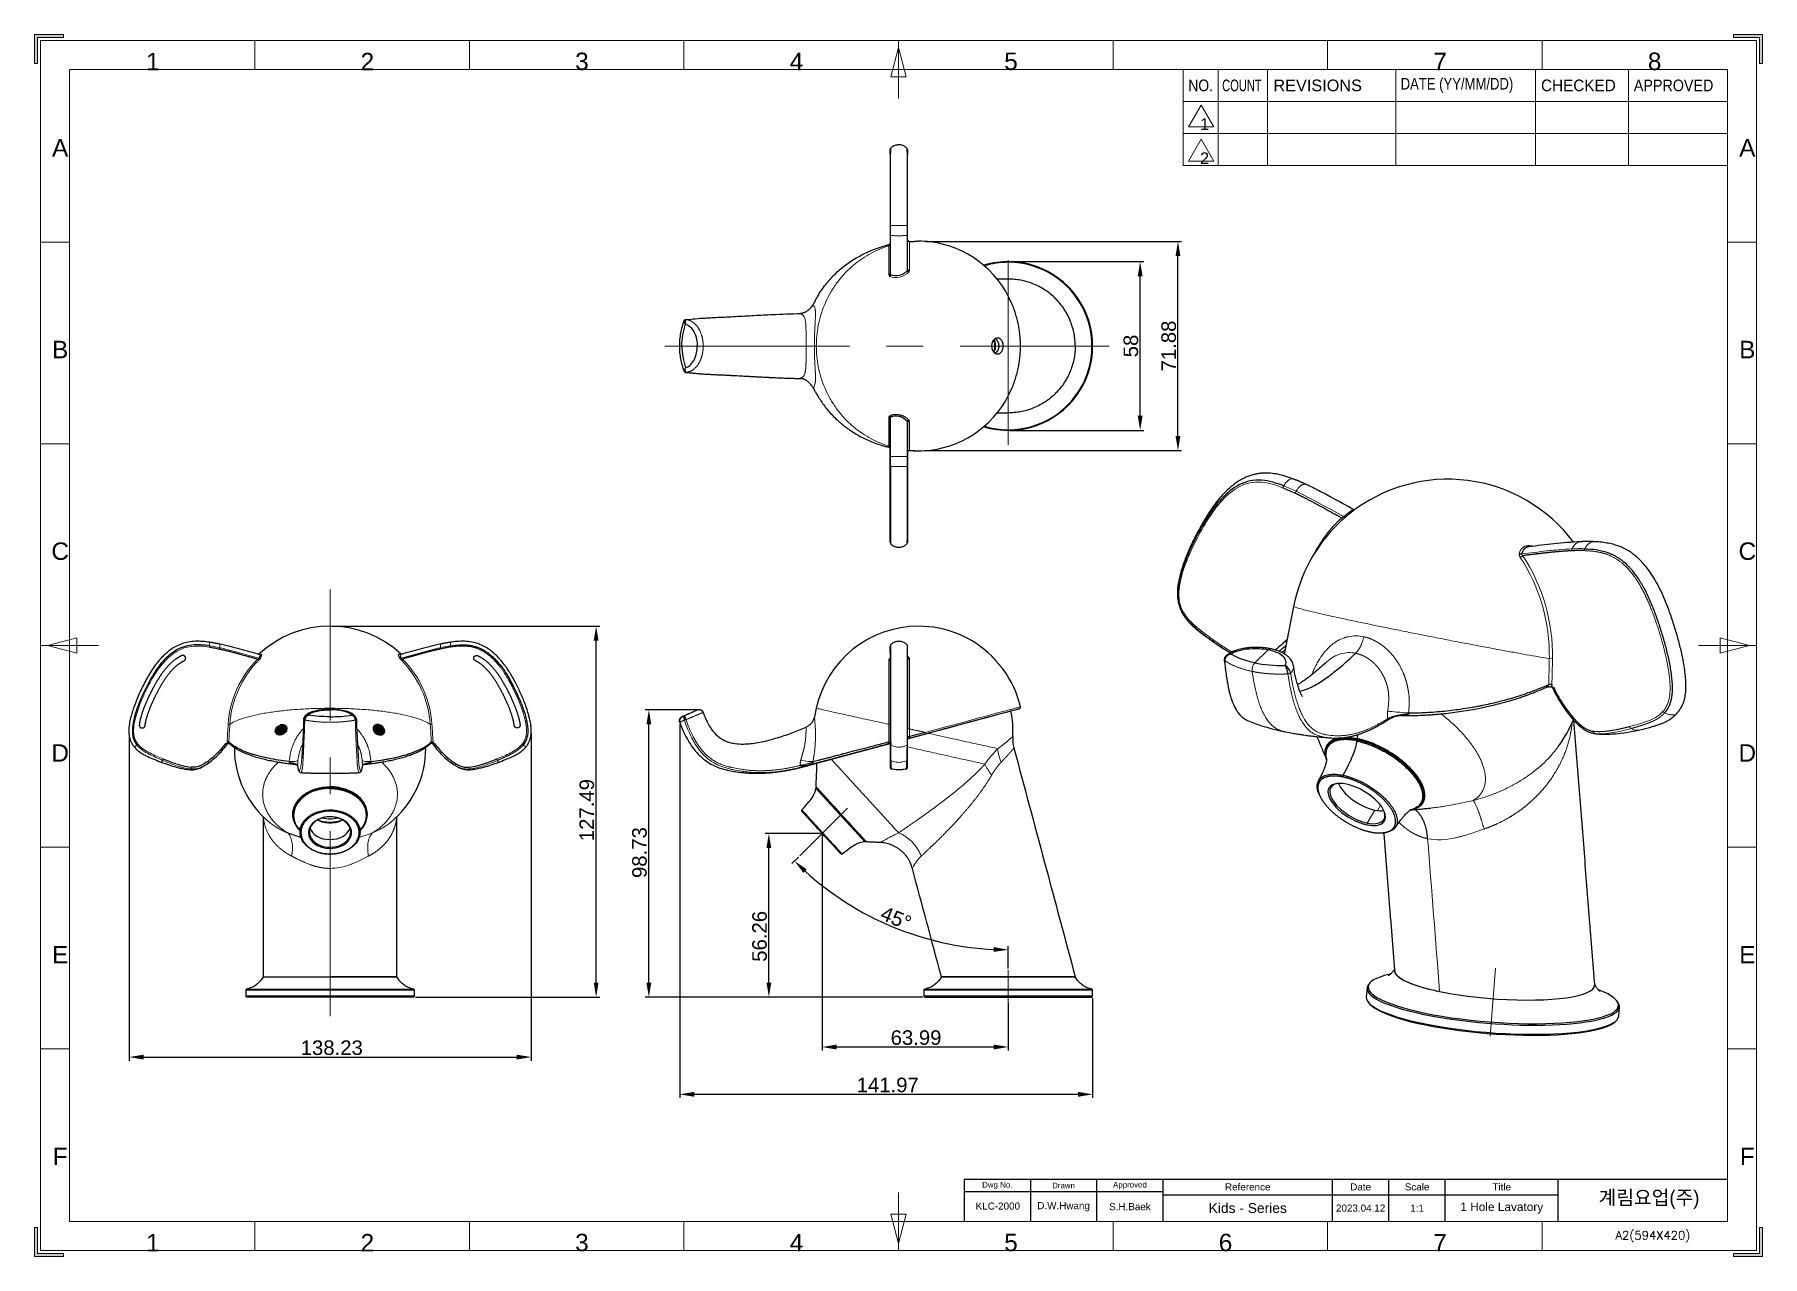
# Model space of a CAD drawing. Header units: millimetres. Extents: x 2151 to 2745, y 1423 to 1843.
import ezdxf

# ---------------------------------------------------------------- set-up
doc = ezdxf.new("R2010")
doc.units = ezdxf.units.MM
doc.linetypes.add('CENTERX2', pattern=[101.6, 63.5, -12.7, 12.7, -12.7])
doc.layers.add('5', color=2, linetype='Continuous')
doc.layers.add('6', color=7, linetype='Continuous', true_color=0xffffff)
doc.layers.add('CENTER', color=1, linetype='CENTERX2', lineweight=15)
doc.layers.add('TEXT', color=4, linetype='Continuous', lineweight=15)
doc.styles.add('Arial Unicode MS', font='ARIALUNI.ttf')
doc.styles.add('ROMANS', font='romans')
doc.styles.get("Standard").update_dxf_attribs({"font": 'arial.ttf'})
doc.dimstyles.new('ISO-25', dxfattribs={"dimtxt": 2.5, "dimasz": 2.5, "dimexe": 1.25, "dimexo": 0.625, "dimtad": 1, "dimtxsty": 'Standard', "dimcen": 2.5, "dimadec": 0, "dimazin": 0, "dimtfac": 1, "dimtmove": 0, "dimatfit": 3, "dimfxl": 1, "dimarcsym": 0})
pattern_1 = [(45, (2330.76481, 1544.79354), (-0.125, 0.125), [])]

msp = doc.modelspace()

# ---------------------------------------------------------------- texts
at = {"linetype": 'Continuous', "lineweight": 13, "char_height": 6, "attachment_point": 7, "line_spacing_factor": 1.069626, "style": 'Arial Unicode MS'}
for s, insert in [('\\W1.0000;1', (2189.305, 1830.318)), ('\\W1.0000;2', (2263.055, 1830.318)), ('\\W1.0000;3', (2336.805, 1830.318)), ('\\W1.0000;4', (2410.555, 1830.332)), ('\\W1.0000;5', (2484.305, 1830.332)), ('\\W1.0000;7', (2631.805, 1830.332)), ('\\W1.0000;8', (2705.555, 1830.318)), ('\\W1.0000;A', (2156.966, 1800.665)), ('\\W1.0000;A', (2736.966, 1800.665)), ('\\W1.0000;B', (2156.966, 1731.332)), ('\\W1.0000;B', (2736.966, 1731.332)), ('\\W1.0000;C', (2156.734, 1661.947)), ('\\W1.0000;C', (2736.734, 1661.947)), ('\\W1.0000;D', (2156.734, 1592.665)), ('\\W1.0000;D', (2736.734, 1592.665)), ('\\W1.0000;E', (2156.966, 1523.332)), ('\\W1.0000;E', (2736.966, 1523.332)), ('\\W1.0000;F', (2157.201, 1453.999)), ('\\W1.0000;F', (2737.201, 1453.999)), ('\\W1.0000;1', (2189.305, 1424.318)), ('\\W1.0000;2', (2263.055, 1424.318)), ('\\W1.0000;3', (2336.805, 1424.318)), ('\\W1.0000;4', (2410.555, 1424.332)), ('\\W1.0000;5', (2484.305, 1424.332)), ('\\W1.0000;6', (2558.055, 1424.318)), ('\\W1.0000;7', (2631.805, 1424.332))]:
    msp.add_mtext(s, dxfattribs=dict(at, insert=insert))
at = {"layer": 'TEXT', "style": 'ROMANS'}
msp.add_text(' A2(594X420)', height=2.9106, dxfattribs=at).set_placement((2692.475, 1428.433))
at = {"layer": 'TEXT', "attachment_point": 5}
for s, width, insert, char_height in [('Dwg No.', 22.7997, (2481.922, 1446.973), 1.9404), ('Drawn', 22.7997, (2504.721, 1446.973), 1.9404), ('Approved', 22.7997, (2527.521, 1446.973), 1.9404), ('Reference', 58.212, (2568.027, 1446.488), 2.4255), ('Date', 19.404, (2606.835, 1446.488), 2.4255), ('Scale', 19.404, (2626.239, 1446.488), 2.4255), ('Title', 38.808, (2655.345, 1446.488), 2.4255), ('KLC-2000', 22.7997, (2482.112, 1439.906), 2.4255), ('D.W.Hwang', 22.7997, (2504.721, 1439.697), 2.4255), ('S.H.Baek', 22.7997, (2527.521, 1439.697), 2.4255), ('Kids - Series', 58.212, (2568.027, 1439.212), 3.3957), ('2023.04.12', 19.404, (2606.835, 1439.212), 2.4255), ('1:1', 19.404, (2626.239, 1439.212), 2.4255), ('1 Hole Lavatory', 38.808, (2655.345, 1439.212), 2.9106)]:
    msp.add_mtext_dynamic_manual_height_columns(s, width=width, gutter_width=12.127, heights=[0], dxfattribs=dict(at, insert=insert, char_height=char_height))
at = {"layer": 'TEXT', "linetype": 'CENTERX2', "insert": (2705.967, 1442.114), "char_height": 4.851, "attachment_point": 5}
msp.add_mtext_dynamic_manual_height_columns('{\\fHYGothic-Medium|b0|i0|c129|p18;계림요업(주)}', width=58.212, gutter_width=12.127, heights=[0], dxfattribs=at)

# ---------------------------------------------------------------- blocks, each defined once
blk = doc.blocks.new('IDSYMBOL0')
at = {"layer": '6', "color": 3, "linetype": 'Continuous', "lineweight": 13, "insert": (378.84, 375.51), "char_height": 4, "attachment_point": 7, "line_spacing_factor": 1.069626, "style": 'Arial Unicode MS'}
blk.add_mtext('\\W1.0000;2', dxfattribs=at)
blk = doc.blocks.new('IDSYMBOL1')
at = {"layer": '6', "color": 3, "linetype": 'Continuous', "lineweight": 13, "insert": (378.84, 387.24), "char_height": 4, "attachment_point": 7, "line_spacing_factor": 1.069626, "style": 'Arial Unicode MS'}
blk.add_mtext('\\W1.0000;1', dxfattribs=at)
blk = doc.blocks.new('*D15')
at = {"color": 3, "lineweight": -2, "transparency": 16777216}
for p, q in [((2372.74, 1605.6), (2372.74, 1477.08)), ((2514.71, 1511.42), (2514.71, 1477.08)), ((2377.74, 1478.33), (2509.71, 1478.33))]:
    blk.add_line(p, q, dxfattribs=at)
at = {"color": 3, "transparency": 16777216}
for points in [[(2377.74, 1479.16), (2377.74, 1477.49), (2372.74, 1478.33)], [(2509.71, 1479.16), (2509.71, 1477.49), (2514.71, 1478.33)]]:
    blk.add_solid(points, dxfattribs=at)
at = {"layer": 'Defpoints', "color": 0, "transparency": 16777216}
for p in [(2372.74, 1606.23), (2514.71, 1512.05), (2514.71, 1478.33)]:
    blk.add_point(p, dxfattribs=at)
at = {"color": 3, "transparency": 16777216, "insert": (2433.58, 1484.06), "char_height": 5, "attachment_point": 1}
blk.add_mtext('141.97', dxfattribs=at)
blk = doc.blocks.new('*D13')
at = {"color": 3, "lineweight": -2, "transparency": 16777216}
for p, q in [((2421.72, 1567.38), (2421.72, 1493.34)), ((2485.71, 1509.62), (2485.71, 1493.34)), ((2480.71, 1494.59), (2426.72, 1494.59))]:
    blk.add_line(p, q, dxfattribs=at)
at = {"color": 3, "transparency": 16777216}
for points in [[(2426.72, 1495.43), (2426.72, 1493.76), (2421.72, 1494.59)], [(2480.71, 1495.43), (2480.71, 1493.76), (2485.71, 1494.59)]]:
    blk.add_solid(points, dxfattribs=at)
at = {"layer": 'Defpoints', "color": 0, "transparency": 16777216}
for p in [(2421.72, 1568.01), (2485.71, 1510.25), (2421.72, 1494.59)]:
    blk.add_point(p, dxfattribs=at)
at = {"color": 3, "transparency": 16777216, "insert": (2445.26, 1500.33), "char_height": 5, "attachment_point": 1}
blk.add_mtext('63.99', dxfattribs=at)
blk = doc.blocks.new('*D14')
at = {"color": 3, "lineweight": -2, "transparency": 16777216}
for p, q in [((2183.48, 1601.1), (2183.48, 1489.87)), ((2321.71, 1602.46), (2321.71, 1489.87)), ((2188.48, 1491.12), (2316.71, 1491.12))]:
    blk.add_line(p, q, dxfattribs=at)
at = {"color": 3, "transparency": 16777216}
for points in [[(2188.48, 1491.96), (2188.48, 1490.29), (2183.48, 1491.12)], [(2316.71, 1491.96), (2316.71, 1490.29), (2321.71, 1491.12)]]:
    blk.add_solid(points, dxfattribs=at)
at = {"layer": 'Defpoints', "color": 0, "transparency": 16777216}
for p in [(2183.48, 1601.73), (2321.71, 1603.09), (2321.71, 1491.12)]:
    blk.add_point(p, dxfattribs=at)
at = {"color": 3, "transparency": 16777216, "insert": (2242.45, 1496.86), "char_height": 5, "attachment_point": 1}
blk.add_mtext('138.23', dxfattribs=at)
blk = doc.blocks.new('*D16')
at = {"color": 3, "lineweight": -2, "transparency": 16777216}
for p, q in [((2378.61, 1610.48), (2360.89, 1610.48)), ((2362.14, 1516.75), (2362.14, 1605.48)), ((2456.38, 1511.75), (2360.89, 1511.75))]:
    blk.add_line(p, q, dxfattribs=at)
at = {"color": 3, "transparency": 16777216}
for points in [[(2361.3, 1605.48), (2362.97, 1605.48), (2362.14, 1610.48)], [(2361.3, 1516.75), (2362.97, 1516.75), (2362.14, 1511.75)]]:
    blk.add_solid(points, dxfattribs=at)
at = {"layer": 'Defpoints', "color": 0, "transparency": 16777216}
for p in [(2362.14, 1610.48), (2379.23, 1610.48), (2457.01, 1511.75)]:
    blk.add_point(p, dxfattribs=at)
at = {"color": 3, "transparency": 16777216, "insert": (2356.4, 1552.68), "char_height": 5, "attachment_point": 1, "rotation": 90}
blk.add_mtext('98.73', dxfattribs=at)
blk = doc.blocks.new('*D17')
at = {"color": 3, "lineweight": -2, "transparency": 16777216}
for p, q in [((2421.1, 1568.01), (2402.15, 1568.01)), ((2403.4, 1516.75), (2403.4, 1563.01)), ((2456.38, 1511.75), (2402.15, 1511.75))]:
    blk.add_line(p, q, dxfattribs=at)
at = {"color": 3, "transparency": 16777216}
for points in [[(2402.57, 1563.01), (2404.23, 1563.01), (2403.4, 1568.01)], [(2402.57, 1516.75), (2404.23, 1516.75), (2403.4, 1511.75)]]:
    blk.add_solid(points, dxfattribs=at)
at = {"layer": 'Defpoints', "color": 0, "transparency": 16777216}
for p in [(2403.4, 1568.01), (2421.72, 1568.01), (2457.01, 1511.75)]:
    blk.add_point(p, dxfattribs=at)
at = {"color": 3, "transparency": 16777216, "insert": (2397.67, 1523.89), "char_height": 5, "attachment_point": 1, "rotation": 90}
blk.add_mtext('56.26', dxfattribs=at)
blk = doc.blocks.new('*D18')
at = {"color": 3, "lineweight": -2, "transparency": 16777216}
for p, q in [((2253.17, 1639.23), (2345.27, 1639.23)), ((2344.02, 1516.75), (2344.02, 1634.23)), ((2281.87, 1511.75), (2345.27, 1511.75))]:
    blk.add_line(p, q, dxfattribs=at)
at = {"color": 3, "transparency": 16777216}
for points in [[(2343.19, 1634.23), (2344.86, 1634.23), (2344.02, 1639.23)], [(2343.19, 1516.75), (2344.86, 1516.75), (2344.02, 1511.75)]]:
    blk.add_solid(points, dxfattribs=at)
at = {"layer": 'Defpoints', "color": 0, "transparency": 16777216}
for p in [(2252.54, 1639.23), (2344.02, 1639.23), (2281.24, 1511.75)]:
    blk.add_point(p, dxfattribs=at)
at = {"color": 3, "transparency": 16777216, "insert": (2338.29, 1565.34), "char_height": 5, "attachment_point": 1, "rotation": 90}
blk.add_mtext('127.49', dxfattribs=at)
blk = doc.blocks.new('TabularNote1')
at = {"layer": '6', "color": 152, "linetype": 'Continuous', "lineweight": 18}
for p, q in [((394.87, 408), (406.87, 408)), ((394.87, 408), (394.87, 397)), ((406.87, 408), (406.87, 397)), ((406.87, 408), (423.87, 408)), ((423.87, 408), (423.87, 397)), ((423.87, 408), (468, 408)), ((468, 408), (468, 397)), ((468, 408), (516, 408)), ((516, 408), (516, 397)), ((516, 408), (548, 408)), ((548, 408), (548, 397)), ((548, 408), (582, 408)), ((582, 408), (582, 397)), ((394.87, 397), (406.87, 397)), ((394.87, 397), (394.87, 386)), ((406.87, 397), (423.87, 397)), ((406.87, 397), (406.87, 386)), ((423.87, 397), (468, 397)), ((423.87, 397), (423.87, 386)), ((468, 397), (516, 397)), ((468, 397), (468, 386)), ((516, 397), (548, 397)), ((516, 397), (516, 386)), ((548, 397), (582, 397)), ((548, 397), (548, 386)), ((582, 397), (582, 386)), ((394.87, 386), (406.87, 386)), ((394.87, 386), (394.87, 375)), ((406.87, 386), (423.87, 386)), ((406.87, 386), (406.87, 375)), ((423.87, 386), (468, 386)), ((423.87, 386), (423.87, 375)), ((468, 386), (516, 386)), ((468, 386), (468, 375)), ((516, 386), (548, 386)), ((516, 386), (516, 375)), ((548, 386), (582, 386)), ((548, 386), (548, 375)), ((582, 386), (582, 375)), ((394.87, 375), (406.87, 375)), ((406.87, 375), (423.87, 375)), ((423.87, 375), (468, 375)), ((468, 375), (516, 375)), ((516, 375), (548, 375)), ((548, 375), (582, 375))]:
    blk.add_line(p, q, dxfattribs=at)
at = {"layer": '6', "color": 3, "linetype": 'Continuous', "lineweight": 13, "char_height": 4, "attachment_point": 4, "line_spacing_factor": 1.069626, "style": 'Arial Unicode MS'}
for s, insert in [('\\W0.8575;NO.', (396.61, 402.5)), ('\\W0.6845;COUNT', (408.26, 402.5)), ('\\W1.0000;REVISIONS', (425.89, 402.5)), ('\\W0.8045;DATE (YY/MM/DD)', (469.63, 402.5)), ('\\W0.9393;CHECKED', (517.9, 402.5)), ('\\W0.8803;APPROVED', (549.79, 402.5))]:
    blk.add_mtext(s, dxfattribs=dict(at, insert=insert))
blk = doc.blocks.new('*D19')
at = {"color": 3, "lineweight": -2, "transparency": 16777216}
for p, q in [((2413.55, 1559.86), (2411.32, 1557.64)), ((2485.71, 1521.61), (2485.71, 1529.26))]:
    blk.add_line(p, q, dxfattribs=at)
blk.add_arc((2485.71, 1631.79), 103.79, 227.67165, 267.23943, dxfattribs=at)
at = {"color": 3, "transparency": 16777216}
for points in [[(2415.25, 1554.46), (2416.4, 1555.67), (2412.21, 1558.52)], [(2480.73, 1528.96), (2480.69, 1527.3), (2485.71, 1528.01)]]:
    blk.add_solid(points, dxfattribs=at)
at = {"layer": 'Defpoints', "color": 0, "transparency": 16777216}
for p in [(2430.42, 1576.68), (2414, 1560.31), (2433.72, 1541.97), (2485.71, 1520.98), (2485.71, 1505.25)]:
    blk.add_point(p, dxfattribs=at)
at = {"color": 3, "transparency": 16777216, "insert": (2447.13, 1538.87), "char_height": 5, "attachment_point": 5, "rotation": 337.45554}
blk.add_mtext('45°', dxfattribs=at)
blk = doc.blocks.new('*D20')
at = {"color": 3, "lineweight": -2, "transparency": 16777216}
for p, q in [((2486.33, 1764.55), (2532.29, 1764.55)), ((2531.04, 1711.55), (2531.04, 1759.55)), ((2486.33, 1706.55), (2532.29, 1706.55))]:
    blk.add_line(p, q, dxfattribs=at)
at = {"color": 3, "transparency": 16777216}
for points in [[(2530.21, 1759.55), (2531.87, 1759.55), (2531.04, 1764.55)], [(2530.21, 1711.55), (2531.87, 1711.55), (2531.04, 1706.55)]]:
    blk.add_solid(points, dxfattribs=at)
at = {"layer": 'Defpoints', "color": 0, "transparency": 16777216}
for p in [(2485.71, 1764.55), (2531.04, 1764.55), (2485.71, 1706.55)]:
    blk.add_point(p, dxfattribs=at)
at = {"color": 3, "transparency": 16777216, "insert": (2527.86, 1735.55), "char_height": 5, "attachment_point": 5, "rotation": 90}
blk.add_mtext('58', dxfattribs=at)
blk = doc.blocks.new('*D21')
at = {"color": 3, "lineweight": -2, "transparency": 16777216}
for p, q in [((2457.52, 1771.49), (2545.29, 1771.49)), ((2544.04, 1704.61), (2544.04, 1766.49)), ((2457.52, 1699.61), (2545.29, 1699.61))]:
    blk.add_line(p, q, dxfattribs=at)
at = {"color": 3, "transparency": 16777216}
for points in [[(2543.2, 1766.49), (2544.87, 1766.49), (2544.04, 1771.49)], [(2543.2, 1704.61), (2544.87, 1704.61), (2544.04, 1699.61)]]:
    blk.add_solid(points, dxfattribs=at)
at = {"layer": 'Defpoints', "color": 0, "transparency": 16777216}
for p in [(2456.9, 1771.49), (2544.04, 1771.49), (2456.9, 1699.61)]:
    blk.add_point(p, dxfattribs=at)
at = {"color": 3, "transparency": 16777216, "insert": (2540.86, 1735.55), "char_height": 5, "attachment_point": 5, "rotation": 90}
blk.add_mtext('71.88', dxfattribs=at)

# ---------------------------------------------------------------- dimensions: what is measured, and where the dimension line sits
for base, p1, p2, picture, middle in [((2544.037, 1771.489), (2456.897, 1699.605), (2456.896, 1771.489), '*D21', (2540.86, 1735.547)), ((2531.04, 1764.547), (2485.708, 1706.547), (2485.708, 1764.547), '*D20', (2527.862, 1735.547))]:
    dim = msp.add_linear_dim(base=base, p1=p1, p2=p2, angle=90, dimstyle='ISO-25', override={"dimtxt": 5, "dimasz": 5, "dimdsep": 46, "dimcen": 5, "dimclrd": 3, "dimclre": 3, "dimclrt": 3, "dimfxl": 1.25})
    dim.commit()
    dim.dimension.update_dxf_attribs({"geometry": picture, "text_midpoint": middle})
for base, p1, p2, picture, middle in [((2344.024, 1639.234), (2281.242, 1511.748), (2252.542, 1639.234), '*D18', (2344.024, 1575.491)), ((2362.136, 1610.479), (2457.008, 1511.748), (2379.233, 1610.479), '*D16', (2362.136, 1561.113)), ((2403.399, 1568.008), (2457.008, 1511.748), (2421.723, 1568.008), '*D17', (2403.399, 1532.323))]:
    dim = msp.add_linear_dim(base=base, p1=p1, p2=p2, angle=90, dimstyle='ISO-25', override={"dimtxt": 5, "dimasz": 5, "dimdsep": 46, "dimcen": 5, "dimclrd": 3, "dimclre": 3, "dimclrt": 3, "dimfxl": 1.25})
    dim.commit()
    dim.dimension.update_dxf_attribs({"geometry": picture, "text_midpoint": middle, "dimtype": 160})
for base, p1, p2, picture, middle in [((2514.708, 1478.327), (2372.74, 1606.225), (2514.708, 1512.048), '*D15', (2443.724, 1478.327)), ((2321.713, 1491.123), (2183.48, 1601.726), (2321.713, 1603.089), '*D14', (2252.597, 1491.123)), ((2421.7231, 1494.5944), (2485.7083, 1510.2475), (2421.7231, 1568.0075), '*D13', (2453.7157, 1494.5944))]:
    dim = msp.add_linear_dim(base=base, p1=p1, p2=p2, dimstyle='ISO-25', override={"dimtxt": 5, "dimasz": 5, "dimdsep": 46, "dimcen": 5, "dimclrd": 3, "dimclre": 3, "dimclrt": 3, "dimfxl": 1.25})
    dim.commit()
    dim.dimension.update_dxf_attribs({"geometry": picture, "text_midpoint": middle, "dimtype": 160})
dim = msp.add_angular_dim_2l(base=(2433.723, 1541.967), line1=((2485.708, 1505.248), (2485.708, 1520.984)), line2=((2413.997, 1560.305), (2430.422, 1576.68)), dimstyle='ISO-25', override={"dimtxt": 5, "dimasz": 5, "dimdsep": 46, "dimcen": 5, "dimclrd": 3, "dimclre": 3, "dimclrt": 3, "dimfxl": 1.25})
dim.commit()
dim.dimension.update_dxf_attribs({"geometry": '*D19', "text_midpoint": (2447.131, 1538.866)})

# ---------------------------------------------------------------- hatches: boundary and pattern name
at = {"linetype": 'Continuous', "lineweight": 13}
for points in [[(2150.961, 1842.603), (2160.961, 1842.603), (2160.961, 1841.603), (2151.961, 1841.603), (2151.961, 1832.603), (2150.961, 1832.603)], [(2744.961, 1842.603), (2744.961, 1832.603), (2743.961, 1832.603), (2743.961, 1841.603), (2734.961, 1841.603), (2734.961, 1842.603)], [(2150.961, 1422.603), (2150.961, 1432.603), (2151.961, 1432.603), (2151.961, 1423.603), (2160.961, 1423.603), (2160.961, 1422.603)], [(2744.961, 1422.603), (2734.961, 1422.603), (2734.961, 1423.603), (2743.961, 1423.603), (2743.961, 1432.603), (2744.961, 1432.603)]]:
    msp.add_hatch(color=256, dxfattribs=at).paths.add_polyline_path(points, flags=0)
at = {"linetype": 'Continuous'}
h = msp.add_hatch(dxfattribs=at)
h.set_pattern_fill('JIS_WOOD', color=256, scale=0.25)
h.set_pattern_definition(pattern_1)
edge = h.paths.add_edge_path()
edge.add_spline(control_points=[(2237.731, 1604.081), (2237.731, 1605.171), (2236.71, 1605.657), (2235.731, 1605.433), (2234.777, 1605.215), (2233.731, 1604.27), (2233.731, 1603.164), (2233.731, 1602.063), (2234.771, 1601.663), (2235.731, 1601.883), (2236.708, 1602.106), (2237.731, 1602.989), (2237.731, 1604.081)], knot_values=[0, 0, 0, 0, 3.7054268, 3.7054268, 3.7054268, 7.458032, 7.458032, 7.458032, 11.2309673, 11.2309673, 11.2309673, 14.9200447, 14.9200447, 14.9200447, 14.9200447], degree=3, periodic=0)
h = msp.add_hatch(dxfattribs=at)
h.set_pattern_fill('JIS_WOOD', color=256, scale=0.25)
h.set_pattern_definition(pattern_1)
edge = h.paths.add_edge_path()
edge.add_spline(control_points=[(2267.356, 1604.081), (2267.356, 1605.171), (2268.377, 1605.657), (2269.356, 1605.433), (2270.31, 1605.215), (2271.356, 1604.27), (2271.356, 1603.164), (2271.356, 1602.063), (2270.316, 1601.663), (2269.356, 1601.883), (2268.379, 1602.106), (2267.356, 1602.989), (2267.356, 1604.081)], knot_values=[0, 0, 0, 0, 3.7054268, 3.7054268, 3.7054268, 7.458032, 7.458032, 7.458032, 11.2309673, 11.2309673, 11.2309673, 14.9200447, 14.9200447, 14.9200447, 14.9200447], degree=3, periodic=0)

# ---------------------------------------------------------------- linework, layer by layer
at = {"linetype": 'Continuous', "lineweight": 18}
for p, q in [((2150.961, 1832.603), (2150.961, 1842.603)), ((2150.961, 1842.603), (2160.961, 1842.603)), ((2160.961, 1841.603), (2151.961, 1841.603)), ((2151.961, 1841.603), (2151.961, 1832.603)), ((2160.961, 1842.603), (2160.961, 1841.603)), ((2734.961, 1842.603), (2744.961, 1842.603)), ((2734.961, 1841.603), (2734.961, 1842.603)), ((2743.961, 1841.603), (2734.961, 1841.603)), ((2743.961, 1832.603), (2743.961, 1841.603)), ((2744.961, 1842.603), (2744.961, 1832.603)), ((2152.961, 1424.603), (2152.961, 1840.603)), ((2152.961, 1840.603), (2742.961, 1840.603)), ((2162.961, 1840.603), (2152.961, 1840.603)), ((2152.961, 1830.603), (2152.961, 1840.603)), ((2226.711, 1830.603), (2226.711, 1840.603)), ((2300.461, 1830.603), (2300.461, 1840.603)), ((2374.211, 1830.603), (2374.211, 1840.603)), ((2445.281, 1828.103), (2447.961, 1838.103)), ((2447.961, 1840.603), (2447.961, 1820.603)), ((2447.961, 1830.603), (2447.961, 1840.603)), ((2447.961, 1838.103), (2450.64, 1828.103)), ((2521.711, 1830.603), (2521.711, 1840.603)), ((2595.461, 1830.603), (2595.461, 1840.603)), ((2669.211, 1830.603), (2669.211, 1840.603)), ((2732.961, 1840.603), (2742.961, 1840.603)), ((2742.961, 1840.603), (2742.961, 1424.603)), ((2742.961, 1830.603), (2742.961, 1840.603)), ((2151.961, 1832.603), (2150.961, 1832.603)), ((2162.961, 1434.603), (2162.961, 1830.603)), ((2162.961, 1830.603), (2732.961, 1830.603)), ((2732.961, 1830.603), (2732.961, 1434.603)), ((2744.961, 1832.603), (2743.961, 1832.603)), ((2450.64, 1828.103), (2445.281, 1828.103)), ((2162.961, 1771.27), (2152.961, 1771.27)), ((2732.961, 1771.27), (2742.961, 1771.27)), ((2444.648, 1769.997), (2444.648, 1760.068)), ((2444.648, 1701.097), (2444.648, 1711.026)), ((2162.961, 1701.937), (2152.961, 1701.937)), ((2732.961, 1701.937), (2742.961, 1701.937)), ((2155.461, 1632.603), (2165.461, 1635.283)), ((2165.461, 1635.283), (2165.461, 1629.924)), ((2730.461, 1635.283), (2730.461, 1629.924)), ((2740.461, 1632.603), (2730.461, 1635.283)), ((2152.961, 1632.603), (2172.961, 1632.603)), ((2162.961, 1632.603), (2152.961, 1632.603)), ((2165.461, 1629.924), (2155.461, 1632.603)), ((2742.961, 1632.603), (2722.961, 1632.603)), ((2730.461, 1629.924), (2740.461, 1632.603)), ((2732.961, 1632.603), (2742.961, 1632.603)), ((2444.648, 1605.495), (2444.648, 1627.537)), ((2218.092, 1605.495), (2217.518, 1605.533)), ((2286.993, 1605.495), (2287.567, 1605.533)), ((2444.628, 1599.491), (2444.648, 1605.495)), ((2445.078, 1605.533), (2445.078, 1599.524)), ((2186.175, 1598.379), (2186.516, 1598.656)), ((2318.909, 1598.379), (2318.569, 1598.656)), ((2194.989, 1593.113), (2195.189, 1593.592)), ((2310.095, 1593.113), (2309.896, 1593.592)), ((2451.078, 1597.716), (2453.085, 1597.271)), ((2611.727, 1576.035), (2609.061, 1571.587)), ((2613.662, 1577.7), (2612.575, 1575.887)), ((2252.542, 1573.754), (2252.542, 1573.736)), ((2609.061, 1571.587), (2608.999, 1570.963)), ((2162.961, 1563.27), (2152.961, 1563.27)), ((2732.961, 1563.27), (2742.961, 1563.27)), ((2162.961, 1493.937), (2152.961, 1493.937)), ((2732.961, 1493.937), (2742.961, 1493.937)), ((2447.961, 1424.603), (2447.961, 1444.603)), ((2150.961, 1422.603), (2150.961, 1432.603)), ((2150.961, 1432.603), (2151.961, 1432.603)), ((2151.961, 1432.603), (2151.961, 1423.603)), ((2152.961, 1434.603), (2152.961, 1424.603)), ((2732.961, 1434.603), (2162.961, 1434.603)), ((2226.711, 1434.603), (2226.711, 1424.603)), ((2300.461, 1434.603), (2300.461, 1424.603)), ((2374.211, 1434.603), (2374.211, 1424.603)), ((2445.281, 1437.103), (2450.64, 1437.103)), ((2447.961, 1427.103), (2445.281, 1437.103)), ((2450.64, 1437.103), (2447.961, 1427.103)), ((2447.961, 1434.603), (2447.961, 1424.603)), ((2521.711, 1434.603), (2521.711, 1424.603)), ((2595.461, 1434.603), (2595.461, 1424.603)), ((2669.211, 1434.603), (2669.211, 1424.603)), ((2742.961, 1434.603), (2742.961, 1424.603)), ((2743.961, 1423.603), (2743.961, 1432.603)), ((2743.961, 1432.603), (2744.961, 1432.603)), ((2744.961, 1432.603), (2744.961, 1422.603)), ((2160.961, 1422.603), (2150.961, 1422.603)), ((2151.961, 1423.603), (2160.961, 1423.603)), ((2742.961, 1424.603), (2152.961, 1424.603)), ((2162.961, 1424.603), (2152.961, 1424.603)), ((2160.961, 1423.603), (2160.961, 1422.603)), ((2732.961, 1424.603), (2742.961, 1424.603)), ((2734.961, 1423.603), (2743.961, 1423.603)), ((2734.961, 1422.603), (2734.961, 1423.603)), ((2744.961, 1422.603), (2734.961, 1422.603))]:
    msp.add_line(p, q, dxfattribs=at)
at = {"linetype": 'Continuous', "lineweight": 13}
for p, q in [((2551.99, 1818.368), (2547.66, 1810.868)), ((2556.32, 1810.868), (2551.99, 1818.368)), ((2547.66, 1810.868), (2556.32, 1810.868)), ((2551.99, 1806.642), (2547.66, 1799.142)), ((2556.32, 1799.142), (2551.99, 1806.642)), ((2547.66, 1799.142), (2556.32, 1799.142))]:
    msp.add_line(p, q, dxfattribs=at)
at = {"linetype": 'Continuous', "lineweight": 25}
for p, q in [((2454.849, 1771.547), (2454.595, 1771.547)), ((2454.595, 1699.547), (2454.849, 1699.547)), ((2583.788, 1646.041), (2580.691, 1630.07)), ((2228.022, 1627.537), (2227.613, 1627.942)), ((2277.063, 1627.537), (2277.472, 1627.942)), ((2445.078, 1627.942), (2445.078, 1605.533)), ((2450.916, 1632.828), (2450.917, 1632.835)), ((2570.415, 1626.617), (2575.026, 1631.15)), ((2673.179, 1618.129), (2672.363, 1618.299)), ((2419.703, 1611.025), (2419.038, 1608.026)), ((2489.454, 1610.805), (2488.562, 1610.566)), ((2216.613, 1598.918), (2217.266, 1598.918)), ((2217.73, 1599.491), (2217.15, 1599.524)), ((2287.355, 1599.491), (2287.935, 1599.524)), ((2288.472, 1598.918), (2287.819, 1598.918)), ((2416.88, 1591.364), (2445.062, 1598.913)), ((2445.078, 1598.918), (2445.078, 1598.918)), ((2451.081, 1600.525), (2458.314, 1602.463)), ((2451.082, 1600.526), (2451.082, 1600.526)), ((2457.205, 1602.166), (2451.527, 1600.645)), ((2210.868, 1592.292), (2210.863, 1592.299)), ((2219.642, 1597.544), (2219.642, 1597.271)), ((2285.442, 1597.271), (2285.442, 1597.545)), ((2294.217, 1592.292), (2294.222, 1592.299)), ((2242.473, 1588.906), (2242.479, 1588.906)), ((2262.622, 1588.906), (2262.615, 1588.905)), ((2416.88, 1591.364), (2415.678, 1591.042)), ((2436.816, 1565.173), (2436.813, 1565.177)), ((2229.565, 1518.748), (2275.52, 1518.748)), ((2462.731, 1518.748), (2508.686, 1518.748)), ((2609.019, 1514.879), (2608.783, 1511.739)), ((2610.1, 1516.708), (2609.731, 1516.318)), ((2223.772, 1514.484), (2223.542, 1514.193)), ((2223.542, 1514.193), (2252.542, 1514.193)), ((2223.542, 1514.193), (2223.542, 1512.048)), ((2281.542, 1512.048), (2223.542, 1512.048)), ((2223.542, 1512.048), (2223.842, 1511.748)), ((2223.772, 1514.484), (2281.313, 1514.484)), ((2281.242, 1511.748), (2223.842, 1511.748)), ((2252.542, 1514.193), (2281.542, 1514.193)), ((2281.242, 1511.748), (2281.542, 1512.048)), ((2281.542, 1514.193), (2281.313, 1514.484)), ((2281.542, 1512.048), (2281.542, 1514.193)), ((2456.937, 1514.484), (2456.708, 1514.193)), ((2456.708, 1514.193), (2514.708, 1514.193)), ((2456.708, 1514.193), (2456.708, 1512.048)), ((2456.708, 1512.048), (2457.008, 1511.748)), ((2485.708, 1512.048), (2456.708, 1512.048)), ((2456.937, 1514.484), (2514.479, 1514.484)), ((2457.008, 1511.748), (2485.708, 1511.748)), ((2514.708, 1512.048), (2485.708, 1512.048)), ((2485.708, 1511.748), (2514.408, 1511.748)), ((2514.408, 1511.748), (2514.708, 1512.048)), ((2514.708, 1514.193), (2514.479, 1514.484)), ((2514.708, 1512.048), (2514.708, 1514.193)), ((2608.783, 1511.739), (2608.783, 1511.739)), ((2609.617, 1509.777), (2610.024, 1509.325)), ((2695.285, 1509.89), (2694.978, 1510.33)), ((2693.95, 1503.019), (2694.421, 1503.405)), ((2695.538, 1505.221), (2695.774, 1508.36))]:
    msp.add_line(p, q, dxfattribs=at)
for p, q in [((2470.522, 1449.156), (2732.961, 1449.156)), ((2470.522, 1449.156), (2470.522, 1434.603)), ((2538.921, 1444.79), (2470.522, 1444.79)), ((2493.322, 1449.156), (2493.322, 1434.603)), ((2516.121, 1434.603), (2516.121, 1449.156)), ((2538.921, 1434.603), (2538.921, 1449.156)), ((2538.921, 1443.82), (2674.749, 1443.82)), ((2597.133, 1434.603), (2597.133, 1449.156)), ((2597.133, 1434.603), (2597.133, 1449.156)), ((2597.133, 1434.603), (2597.133, 1449.156)), ((2616.537, 1434.603), (2616.537, 1449.156)), ((2635.941, 1434.603), (2635.941, 1449.156)), ((2674.749, 1434.603), (2674.749, 1449.156))]:
    msp.add_line(p, q)
for centre, radius, start, end in [((2454.849, 1735.547), 36, 83.47653, 90.004777), ((2485.708, 1735.547), 29, 253.06875, 106.93125), ((2485.708, 1735.547), 28.771, 90, 106.65), ((2485.708, 1735.547), 28.771, 253.355624, 90), ((2454.849, 1735.547), 36, 269.996722, 276.52347), ((2636.801, 1635.763), 54, 36.847452, 128.535945), ((2636.801, 1635.763), 54, 133.802443, 169.02763), ((2252.542, 1603.234), 36, 47.002266, 132.997692), ((2454.849, 1603.234), 36, 90, 167.499666), ((2454.849, 1603.234), 36, 45.743599, 90), ((2454.849, 1603.234), 36, 13.311482, 36.050208), ((2454.417, 1603.276), 32.9, 356.438097, 11.872222), ((2634.694, 1626.684), 49.35, 324.48543, 336.589595), ((2499.23, 1600.486), 12, 176.437725, 195.003611), ((2252.542, 1597.271), 32.9, 180, 231.076662), ((2252.542, 1597.271), 32.9, 308.930149, 0)]:
    msp.add_arc(centre, radius, start, end, dxfattribs=at)
at = {"linetype": 'Continuous', "lineweight": 18}
for radius, start, end in [(35.1, 135.254722, 176.244198), (35.1, 3.755802, 44.745278), (34.524, 135.254722, 176.244198), (34.524, 3.755802, 44.745278)]:
    msp.add_arc((2252.542, 1603.234), radius, start, end, dxfattribs=at)
at = {"linetype": 'Continuous', "lineweight": 25, "extrusion": (1.26129e-06, -5.33085e-06, 1)}
msp.add_arc((2489.298, 1611.384, -0.005), 0.6, 284.996393, 13.311482, dxfattribs=at)
at = {"linetype": 'Continuous', "lineweight": 25}
for centre, major_axis, ratio, start_param, end_param in [((2444.478, 1770.94), (0.6, 0), 0.9983789, 4.9636937, 6.283185), ((2451.682, 1772.048), (-0.6, -0.001), 0.9998734, 0.1884554, 1.6400813), ((2455.123, 1735.547), (-0.001, 35.984), 0.9659421, 5.1341138, 6.1731335), ((2444.478, 1760.476), (0.6, 0), 0.7102434, 4.9996844, 6.2831857), ((2444.84, 1759.889), (0.268, 0.537), 0.6149816, 4.2200834, 5.2237945), ((2451.366, 1761.274), (-0.421, 0.428), 0.516412, 0.8660537, 2.1746923), ((2451.685, 1761.952), (-0.6, 0), 0.7241831, 6.2831341, 7.9404111), ((2374.85, 1744), (0.144, -0.582), 0.9293791, 3.1472787, 3.2872967), ((2489.298, 1735.547), (-0.6, 0), 0.0000053, 2.9092635, 3.1405147), ((2374.85, 1727.094), (0.144, 0.582), 0.9293791, 2.9958881, 3.1359061), ((2455.123, 1735.547), (-0.001, -35.984), 0.9659421, 0.1100518, 1.1492608), ((2444.478, 1710.617), (0.6, 0), 0.7102434, 0, 1.283501), ((2444.84, 1711.205), (0.268, -0.537), 0.6149816, 1.0593908, 2.0631019), ((2451.366, 1709.82), (-0.421, -0.428), 0.516412, 4.108493, 5.4171316), ((2451.685, 1709.141), (-0.6, 0), 0.7241831, 4.6259595, 6.2832366), ((2444.478, 1700.154), (0.6, 0), 0.9983789, 0, 1.3194916), ((2451.682, 1699.045), (-0.6, 0.001), 0.9998734, 4.643104, 6.0947299), ((2628.408, 1633.722), (-12.239, 50.32), 0.8254611, 0.4155186, 0.4468174), ((2599.838, 1676.347), (-0.6, 0.671), 0.5164275, 3.1595645, 4.4430658), ((2600.95, 1677.327), (-0.592, 0.678), 0.270113, 2.1173672, 3.1210784), ((2661.776, 1664.641), (0.885, -0.162), 0.6405215, 4.351888, 5.3555991), ((2662.133, 1663.355), (0.753, 0.493), 0.2232513, 3.9896795, 5.2731808), ((2228.201, 1628.667), (-0.521, 0.298), 0.7053563, 1.7418079, 2.7455191), ((2276.884, 1628.667), (0.521, 0.298), 0.7053563, 3.5376662, 4.5413774), ((2444.478, 1627.942), (0.6, 0), 0.7039562, 4.9996844, 6.2831857), ((2444.84, 1628.667), (0.394, -0.452), 0.3525196, 5.4926911, 5.7047891), ((2451.088, 1603.234), (-0.001, -36.463), 0.0001689, 3.9514418, 4.6931333), ((2451.366, 1629.032), (-0.387, -0.458), 0.6005084, 0.3138389, 1.0738925), ((2451.685, 1628.379), (-0.6, 0), 0.6896077, 0.0002333, 1.6575103), ((2672.081, 1619.036), (0.9, -0.024), 0.1761545, 0.9946613, 2.3141525), ((2455.274, 1601.649), (34.18, 9.156), 0.0000055, 0, 1.5142609), ((2455.274, 1601.649), (-33.287, -8.917), 0.0000055, 3.1415924, 4.6209363), ((2444.478, 1599.524), (0.6, 0), 0.0569164, 4.9636937, 6.283185), ((2451.682, 1601.35), (-0.6, 0), 0.0159143, 0.0002219, 1.6424712), ((2611.626, 1588.192), (16.095, -9.647), 0.4693198, 2.8257367, 3.4530245), ((2240.115, 1586.794), (-0.781, -4.939), 0.609308, 3.141741, 3.2012671), ((2605.487, 1577.95), (-9.521, 5.707), 0.4693279, 5.3496173, 8.49121), ((2252.542, 1574.386), (12.51, 0), 0.7374283, 2.0412962, 3.3276312), ((2605.691, 1578.29), (9.135, -5.475), 0.4693279, 2.6145665, 5.3496173), ((2608.358, 1582.739), (9.135, -5.475), 0.4693279, 3.6870277, 5.3496173), ((2605.487, 1577.95), (-9.521, 5.707), 0.4693279, 2.2080247, 5.3496173), ((2605.691, 1578.29), (9.135, -5.475), 0.4693279, 5.3496173, 6.8102615), ((2608.358, 1582.739), (9.135, -5.475), 0.4693279, 5.3496173, 5.7378004), ((2252.542, 1568.297), (-7.4, 0), 0.7374393, 4.712389, 7.8539816), ((2252.542, 1568.5), (7.1, 0), 0.7374393, 1.5707963, 4.712389), ((2252.542, 1571.144), (7.1, 0), 0.7374393, 3.396847, 4.712389), ((2252.542, 1577.561), (8, 0), 0.7374393, 4.1334524, 4.712389), ((2252.542, 1578.912), (9.5, 0), 0.7374393, 4.2425245, 5.1822535), ((2252.542, 1578.912), (8, 0), 0.7374393, 4.3719189, 5.0528591), ((2252.542, 1568.297), (-7.4, 0), 0.7374393, 1.5707963, 4.712389), ((2252.542, 1568.5), (7.1, 0), 0.7374393, 4.712389, 7.8539816), ((2252.542, 1577.561), (8, 0), 0.7374393, 4.712389, 5.2913256), ((2252.542, 1571.144), (7.1, 0), 0.7374393, 4.712389, 6.0279309), ((2652.397, 1511.619), (43.378, -3.259), 0.2063914, 2.9749554, 4.1455914), ((2652.429, 1512.046), (-43.035, 3.234), 0.2063914, 0, 3.7311956), ((2652.429, 1512.046), (-43.035, 3.234), 0.2063914, 5.7163876, 6.2831853), ((2652.429, 1512.046), (-43.035, 3.234), 0.2063914, 5.6930221, 5.7163876), ((2652.898, 1518.286), (-34.37, 2.582), 0.2063914, 0.0627972, 3.1602113), ((2652.161, 1508.48), (-43.378, 3.259), 0.2063914, 0, 2.574795), ((2652.128, 1508.041), (42.929, -3.226), 0.2063914, 3.3541063, 5.7163877), ((2652.397, 1511.619), (43.378, -3.259), 0.2063914, 0, 0.1666661), ((2652.397, 1511.619), (43.378, -3.259), 0.2063914, 4.1455914, 6.2831853), ((2652.128, 1508.041), (42.929, -3.226), 0.2063914, 5.7163877, 6.0707003), ((2652.161, 1508.48), (-43.378, 3.259), 0.2063914, 2.574795, 3.1416561)]:
    msp.add_ellipse(centre, major_axis=major_axis, ratio=ratio, start_param=start_param, end_param=end_param, dxfattribs=at)
at = {"linetype": 'Continuous', "lineweight": 18}
for centre, major_axis, ratio, start_param, end_param in [((2444.479, 1735.547), (0, -36), 0.0162672, 2.8471166, 2.8840497), ((2444.478, 1770.571), (0.6, 0), 0.9978523, 4.9996836, 6.283185), ((2451.682, 1772.003), (-0.6, -0.001), 0.9998146, 0.1900707, 1.6554415), ((2451.688, 1735.547), (0.006, -36), 0.0164377, 3.0528313, 3.068172), ((2451.74, 1735.546), (0.006, -35.865), 0.0000353, 2.3806454, 3.122337), ((2455.123, 1735.547), (-0.001, 35.984), 0.9659421, 4.7123684, 5.1341138), ((2374.85, 1744), (0.144, -0.582), 0.9293791, 2.8440742, 3.1472792), ((2455.123, 1735.547), (-0.001, -35.984), 0.9659421, 1.1492608, 1.5708169), ((2374.85, 1727.094), (0.144, 0.582), 0.9293791, 3.1359061, 3.4391111), ((2451.74, 1735.547), (0.006, 35.865), 0.0000353, 3.1608483, 3.9025399), ((2444.479, 1735.547), (0, -36), 0.0162672, 0.257543, 0.2944761), ((2444.478, 1700.522), (0.6, 0), 0.9978523, 0, 1.2835017), ((2451.682, 1699.091), (-0.6, 0.001), 0.9998146, 4.6277438, 6.0931146), ((2451.688, 1735.547), (-0.006, -36), 0.0164377, 0.0734207, 0.0887613), ((2628.762, 1633.808), (12.443, -51.158), 0.8254611, 3.5571113, 3.9034436), ((2628.762, 1633.808), (-12.443, 51.158), 0.8254611, 4.4036148, 5.1190161), ((2628.408, 1633.722), (12.239, -50.32), 0.8254611, 1.2620222, 1.9774235), ((2556.537, 1634.761), (-0.528, -0.729), 0.4054154, 5.1564862, 6.2001104), ((2451.74, 1603.234), (0.001, 35.865), 0.0001689, 0.8098491, 1.5515407), ((2560.854, 1627.687), (-0.898, -0.058), 0.5341376, 0.0002475, 0.5642322), ((2623.124, 1565.222), (-17.951, -247.573), 0.183519, 1.8037498, 1.8406829), ((2672.282, 1627.926), (0.9, -0.017), 0.171534, 0.9933881, 2.2768894), ((2623.618, 1565.342), (-17.429, -247.653), 0.1864964, 1.8029479, 1.839881), ((2581.976, 1623.282), (0.877, 0.203), 0.4411021, 4.4318404, 5.671625), ((2455.123, 1602.211), (-34.759, -9.311), 0.0000055, 3.1415925, 4.6558536), ((2622.17, 1609.476), (-7.476, 0.601), 0.0055886, 4.5580176, 5.6513076), ((2711.247, 1610.023), (0.67, -0.601), 0.4912162, 4.3874676, 5.2065617), ((2252.542, 1556.454), (0, 169.1), 0.2164405, 1.2763197, 1.3132528), ((2252.542, 1556.454), (0, 168.97), 0.2130559, 1.2763197, 1.3132528), ((2244.09, 1607.148), (-0.597, 0.057), 0.35835, 6.2455149, 7.4852995), ((2260.995, 1607.148), (0.597, 0.057), 0.35835, 5.0810711, 6.3208557), ((2252.542, 1556.454), (0, 168.97), 0.2130559, 4.9699325, 5.0068656), ((2252.542, 1556.454), (0, 169.1), 0.2164405, 4.9699325, 5.0068656), ((2374.85, 1607.148), (0.56, 0.216), 0.0885424, 1.498999, 2.7387836), ((2444.478, 1605.533), (0.6, 0), 0.0655042, 4.9996836, 6.283185), ((2451.682, 1603.936), (-0.6, 0), 0.0192545, 0.0001534, 1.657446), ((2451.088, 1589.019), (0.006, 168.839), 0.0000365, 1.48233, 1.4976965), ((2451.687, 1588.906), (0.593, 169.412), 0.0000361, 1.4820295, 1.4973328), ((2699.854, 1604.871), (0.235, -0.869), 0.564336, 4.6981138, 5.741738), ((2445.678, 1598.656), (0.6, 0), 0.629857, 3.1415936, 3.9606876), ((2450.477, 1598.613), (-0.6, 0), 0.6352819, 2.3313304, 3.1413739), ((2457.05, 1602.746), (0.155, -0.58), 0.0565053, 0.0000055, 1.5413946), ((2611.626, 1588.192), (16.095, -9.647), 0.4693198, 2.208021, 2.8257367), ((2252.542, 1597.271), (-32.9, 0), 0.2164396, 6.250984, 6.2831853), ((2236.556, 1593.695), (4.972, -0.525), 0.1722786, 5.133406, 6.226696), ((2268.528, 1593.695), (-4.972, -0.525), 0.1722786, 0.0564893, 1.1497793), ((2252.542, 1597.271), (-32.9, 0), 0.2164396, 3.1415927, 3.1776719), ((2414.063, 1593.695), (-4.924, 0.866), 0.1035112, 1.6454879, 2.7387779), ((2445.678, 1593.592), (0.6, 0), 0.9229174, 3.1415937, 4.1852179), ((2450.478, 1593.551), (-0.6, 0), 0.9234737, 2.1059581, 3.1411523), ((2492.18, 1594.904), (-7.188, 9.609), 0.7418506, 0.8590757, 1.2824227)]:
    msp.add_ellipse(centre, major_axis=major_axis, ratio=ratio, start_param=start_param, end_param=end_param, dxfattribs=at)
at = {"linetype": 'Continuous', "lineweight": 25}
for points, degree, knots in [([(2445.078, 1801.573), (2445.078, 1802.217), (2445.078, 1802.672), (2445.078, 1803.123), (2445.078, 1803.131), (2445.078, 1802.854), (2445.078, 1802.312), (2445.078, 1801.019), (2445.078, 1800.25), (2445.078, 1798.563), (2445.078, 1797.646), (2445.078, 1795.642), (2445.078, 1794.531), (2445.078, 1791.913), (2445.078, 1790.451), (2445.078, 1787.863), (2445.078, 1786.96), (2445.078, 1785.054), (2445.078, 1784.039), (2445.078, 1781.023), (2445.078, 1779.014), (2445.078, 1777.005)], 3, [0, 0, 0, 0, 0.0625, 0.0625, 0.125, 0.125, 0.25, 0.25, 0.375, 0.375, 0.5, 0.5, 0.625, 0.625, 0.75, 0.75, 0.8125, 0.8125, 0.875, 0.875, 1, 1, 1, 1]), ([(2445.228, 1803.39), (2445.22, 1803.315), (2445.204, 1803.089), (2445.184, 1802.538), (2445.171, 1802.06), (2445.166, 1801.81)], 3, [0, 0, 0, 0, 0.3554658, 0.7012061, 1, 1, 1, 1]), ([(2450.94, 1803.485), (2450.663, 1803.775), (2450.105, 1804.213), (2449.198, 1804.599), (2448.431, 1804.727), (2447.83, 1804.716), (2447.287, 1804.637), (2446.683, 1804.468), (2445.944, 1804.113), (2445.472, 1803.738), (2445.231, 1803.494)], 3, [0, 0, 0, 0, 0.183421, 0.3360834, 0.4572196, 0.5472225, 0.6180019, 0.7148766, 0.8419007, 1, 1, 1, 1]), ([(2445.258, 1776.943), (2445.258, 1778.972), (2445.257, 1781.018), (2445.257, 1784.117), (2445.258, 1785.165), (2445.258, 1787.137), (2445.257, 1788.071), (2445.256, 1790.73), (2445.257, 1792.22), (2445.256, 1794.879), (2445.255, 1796.003), (2445.255, 1798.023), (2445.255, 1798.944), (2445.255, 1800.641), (2445.255, 1801.415), (2445.255, 1802.721), (2445.255, 1803.272), (2445.254, 1803.492), (2445.254, 1803.512), (2445.255, 1803.517)], 3, [0, 0, 0, 0, 0.1396136, 0.1396136, 0.2094204, 0.2094204, 0.2792272, 0.2792272, 0.4188409, 0.4188409, 0.5584545, 0.5584545, 0.6980681, 0.6980681, 0.8376817, 0.8376817, 0.9772953, 0.9772953, 1, 1, 1, 1]), ([(2451.014, 1801.752), (2451.012, 1801.805), (2451.005, 1802.043), (2450.992, 1802.438), (2450.973, 1802.89), (2450.953, 1803.244), (2450.938, 1803.387), (2450.93, 1803.434)], 3, [0, 0, 0, 0, 0.0559895, 0.2609977, 0.4918788, 0.7414109, 1, 1, 1, 1]), ([(2451.082, 1777.021), (2451.082, 1778.942), (2451.082, 1780.892), (2451.081, 1783.853), (2451.081, 1784.848), (2451.081, 1786.775), (2451.08, 1787.713), (2451.08, 1790.29), (2451.08, 1791.779), (2451.079, 1794.421), (2451.079, 1795.55), (2451.078, 1797.595), (2451.078, 1798.524), (2451.078, 1800.227), (2451.077, 1800.998), (2451.077, 1802.301), (2451.077, 1802.856), (2451.077, 1803.14), (2451.077, 1803.131), (2451.077, 1802.667), (2451.077, 1802.198), (2451.077, 1801.548)], 3, [0, 0, 0, 0, 0.1197301, 0.1197301, 0.1826065, 0.1826065, 0.2454829, 0.2454829, 0.3712358, 0.3712358, 0.4969886, 0.4969886, 0.6227415, 0.6227415, 0.7484943, 0.7484943, 0.8742472, 0.8742472, 0.9371236, 0.9371236, 1, 1, 1, 1]), ([(2445.078, 1777.005), (2445.078, 1776.431), (2445.078, 1775.859), (2445.078, 1774.716), (2445.078, 1774.146), (2445.078, 1773.578)], 3, [0, 0, 0, 0, 0.4995908, 0.4995908, 1, 1, 1, 1]), ([(2419.426, 1751.327), (2419.636, 1751.723), (2419.855, 1752.115), (2420.081, 1752.504), (2420.931, 1753.966), (2421.89, 1755.374), (2423.823, 1757.824), (2425.236, 1759.417), (2426.792, 1760.891), (2427.859, 1761.845), (2428.408, 1762.308), (2433.472, 1766.338), (2438.868, 1768.963), (2444.628, 1770.36)], 3, [-0.0446335, -0.0446335, -0.0446335, -0.0446335, 0, 0, 0, 0.1679523, 0.1679523, 0.3066269, 0.3759642, 0.3759642, 0.4453015, 0.4453015, 1, 1, 1, 1]), ([(2445.078, 1773.577), (2445.078, 1773.522), (2445.078, 1773.406), (2445.078, 1773.225), (2445.078, 1773.029), (2445.078, 1772.818), (2445.078, 1772.593), (2445.078, 1772.354), (2445.078, 1772.1), (2445.078, 1771.831), (2445.078, 1771.549), (2445.078, 1771.251), (2445.079, 1770.939), (2445.079, 1770.613), (2445.079, 1770.194), (2445.079, 1769.701), (2445.079, 1769.152), (2445.079, 1768.643), (2445.079, 1768.175), (2445.079, 1767.747), (2445.079, 1767.36), (2445.079, 1766.939), (2445.079, 1766.408), (2445.079, 1765.689), (2445.079, 1764.776), (2445.079, 1763.88), (2445.078, 1763.082), (2445.078, 1762.463), (2445.078, 1761.895), (2445.078, 1761.377), (2445.078, 1760.91), (2445.078, 1760.615), (2445.078, 1760.476)], 3, [0, 0, 0, 0, 0.0125773, 0.0262636, 0.0410588, 0.0569629, 0.073976, 0.092098, 0.1113291, 0.1316693, 0.1531187, 0.1756775, 0.1993458, 0.2241238, 0.2500115, 0.2948853, 0.336705, 0.3754701, 0.4111803, 0.4438351, 0.4734344, 0.499978, 0.5402049, 0.5952822, 0.665209, 0.7499844, 0.8013252, 0.8487971, 0.8924004, 0.9321352, 0.9680017, 1, 1, 1, 1]), ([(2451.085, 1761.952), (2451.084, 1763.799), (2451.084, 1765.65), (2451.083, 1769.518), (2451.083, 1771.536), (2451.083, 1773.573)], 3, [0, 0, 0, 0, 0.4793731, 0.4793731, 1, 1, 1, 1]), ([(2451.292, 1771.59), (2451.243, 1771.632), (2451.155, 1771.739), (2451.107, 1771.862), (2451.093, 1771.934)], 3, [0, 0, 0, 0, 0.4668974, 1, 1, 1, 1]), ([(2450.926, 1761.385), (2450.26, 1760.662), (2449.279, 1760.029), (2447.16, 1759.48), (2446.048, 1759.59), (2445.259, 1760.008)], 3, [0, 0, 0, 0, 0.5, 0.5, 1, 1, 1, 1]), ([(2374.953, 1744.604), (2375.638, 1744.652), (2376.407, 1744.736), (2378.311, 1744.932), (2379.442, 1745.041), (2381.569, 1745.185), (2382.359, 1745.232), (2384.045, 1745.322), (2384.944, 1745.366), (2386.858, 1745.455), (2387.867, 1745.5), (2389.9, 1745.599), (2390.931, 1745.653), (2394.053, 1745.827), (2396.17, 1745.947), (2400.381, 1746.167), (2402.49, 1746.273), (2407.86, 1746.518), (2411.086, 1746.634), (2414.276, 1746.708)], 3, [0, 0, 0, 0, 0.1301632, 0.1301632, 0.2631467, 0.2631467, 0.3296385, 0.3296385, 0.3961303, 0.3961303, 0.4626221, 0.4626221, 0.5291138, 0.5291138, 0.6620974, 0.6620974, 0.795081, 0.795081, 1, 1, 1, 1]), ([(2489.895, 1735.547), (2489.896, 1735.796), (2489.891, 1736.721), (2489.812, 1738.32), (2489.608, 1740.336), (2489.292, 1742.337), (2488.868, 1744.317), (2488.34, 1746.269), (2487.696, 1748.184), (2487.194, 1749.517), (2486.881, 1750.198), (2486.849, 1750.268)], 3, [0, 0, 0, 0, 0.0492774, 0.1828806, 0.3164967, 0.4501124, 0.5837272, 0.7173405, 0.8509518, 0.9845604, 1, 1, 1, 1]), ([(2374.253, 1744.237), (2373.983, 1743.546), (2373.509, 1742.146), (2372.994, 1739.97), (2372.686, 1737.745), (2372.619, 1736.249), (2372.621, 1735.494)], 3, [0, 0, 0, 0, 0.2499971, 0.4992293, 0.7488267, 1, 1, 1, 1]), ([(2374.782, 1743.009), (2374.782, 1743.009), (2374.781, 1743.009), (2374.781, 1743.01), (2374.78, 1743.011), (2374.779, 1743.013), (2374.777, 1743.015), (2374.775, 1743.018), (2374.773, 1743.021), (2374.77, 1743.024), (2374.767, 1743.028), (2374.763, 1743.033), (2374.759, 1743.037), (2374.755, 1743.043), (2374.751, 1743.048), (2374.746, 1743.055), (2374.741, 1743.061), (2374.735, 1743.068), (2374.729, 1743.076), (2374.723, 1743.084), (2374.716, 1743.092), (2374.709, 1743.101), (2374.702, 1743.111), (2374.694, 1743.121), (2374.686, 1743.131), (2374.678, 1743.142), (2374.67, 1743.153), (2374.661, 1743.165), (2374.651, 1743.177), (2374.642, 1743.19), (2374.632, 1743.203), (2374.622, 1743.217), (2374.612, 1743.231), (2374.601, 1743.246), (2374.578, 1743.278), (2374.544, 1743.326), (2374.503, 1743.386), (2374.453, 1743.463), (2374.398, 1743.553), (2374.342, 1743.653), (2374.296, 1743.744), (2374.269, 1743.807), (2374.253, 1743.848), (2374.245, 1743.871), (2374.237, 1743.893), (2374.23, 1743.914), (2374.224, 1743.935), (2374.219, 1743.955), (2374.215, 1743.975), (2374.211, 1743.994), (2374.208, 1744.012), (2374.206, 1744.029), (2374.205, 1744.046), (2374.204, 1744.062), (2374.204, 1744.078), (2374.205, 1744.093), (2374.207, 1744.107), (2374.21, 1744.12), (2374.213, 1744.133), (2374.217, 1744.145), (2374.221, 1744.156), (2374.227, 1744.166), (2374.233, 1744.176), (2374.237, 1744.182), (2374.24, 1744.185)], 3, [0, 0, 0, 0, 0.0002038, 0.0006984, 0.0014855, 0.0025657, 0.0039395, 0.0056074, 0.0075699, 0.0098277, 0.0123816, 0.0152324, 0.0183811, 0.0218288, 0.0255765, 0.0296255, 0.0339771, 0.0386327, 0.0435939, 0.048862, 0.0544389, 0.0603262, 0.0665257, 0.0730394, 0.079869, 0.0870167, 0.0944844, 0.1022743, 0.1103885, 0.1188292, 0.1275986, 0.136699, 0.1461325, 0.1559016, 0.1660084, 0.2105459, 0.251951, 0.2900809, 0.3684067, 0.4429319, 0.5132899, 0.579194, 0.5991186, 0.618999, 0.6388308, 0.6586094, 0.6783304, 0.6979893, 0.7175815, 0.7371025, 0.756548, 0.7759135, 0.7951947, 0.8143874, 0.8334873, 0.8524904, 0.8713927, 0.8901905, 0.90888, 0.9274577, 0.9459202, 0.9642643, 0.9824871, 1, 1, 1, 1]), ([(2374.705, 1744.582), (2374.643, 1744.566), (2374.529, 1744.521), (2374.384, 1744.412), (2374.277, 1744.276), (2374.23, 1744.176), (2374.212, 1744.125)], 3, [0, 0, 0, 0, 0.266406, 0.5275194, 0.7738908, 1, 1, 1, 1]), ([(2374.871, 1744.596), (2374.868, 1744.595), (2374.864, 1744.594), (2374.857, 1744.592), (2374.85, 1744.59), (2374.843, 1744.587), (2374.836, 1744.585), (2374.83, 1744.582), (2374.823, 1744.578), (2374.817, 1744.575), (2374.81, 1744.571), (2374.804, 1744.567), (2374.798, 1744.562), (2374.792, 1744.558), (2374.786, 1744.553), (2374.78, 1744.548), (2374.774, 1744.542), (2374.769, 1744.537), (2374.763, 1744.531), (2374.758, 1744.525), (2374.752, 1744.518), (2374.747, 1744.511), (2374.742, 1744.504), (2374.737, 1744.497), (2374.732, 1744.489), (2374.727, 1744.482), (2374.722, 1744.473), (2374.718, 1744.465), (2374.713, 1744.456), (2374.709, 1744.447), (2374.705, 1744.438), (2374.701, 1744.429), (2374.697, 1744.419), (2374.693, 1744.409), (2374.689, 1744.399), (2374.685, 1744.388), (2374.682, 1744.378), (2374.679, 1744.367), (2374.675, 1744.355), (2374.672, 1744.344), (2374.669, 1744.332), (2374.666, 1744.32), (2374.664, 1744.308), (2374.661, 1744.295), (2374.659, 1744.282), (2374.656, 1744.27), (2374.654, 1744.256), (2374.652, 1744.243), (2374.65, 1744.229), (2374.648, 1744.215), (2374.647, 1744.201), (2374.645, 1744.187), (2374.644, 1744.172), (2374.643, 1744.158), (2374.642, 1744.143), (2374.641, 1744.128), (2374.64, 1744.112), (2374.639, 1744.097), (2374.639, 1744.081), (2374.638, 1744.036), (2374.638, 1743.957), (2374.644, 1743.838), (2374.656, 1743.709), (2374.671, 1743.59), (2374.687, 1743.483), (2374.702, 1743.391), (2374.716, 1743.319), (2374.725, 1743.27), (2374.73, 1743.246), (2374.735, 1743.223), (2374.739, 1743.202), (2374.743, 1743.181), (2374.747, 1743.162), (2374.751, 1743.144), (2374.754, 1743.127), (2374.758, 1743.111), (2374.761, 1743.097), (2374.764, 1743.083), (2374.767, 1743.071), (2374.769, 1743.06), (2374.771, 1743.05), (2374.773, 1743.041), (2374.775, 1743.033), (2374.777, 1743.026), (2374.778, 1743.021), (2374.78, 1743.016), (2374.78, 1743.013), (2374.781, 1743.01), (2374.782, 1743.009), (2374.782, 1743.009)], 3, [0, 0, 0, 0, 0.0079193, 0.0158691, 0.0238492, 0.0318596, 0.0398999, 0.0479701, 0.05607, 0.0641993, 0.0723579, 0.0805454, 0.0887617, 0.0970065, 0.1052795, 0.1135803, 0.1219087, 0.1302644, 0.1386469, 0.147056, 0.1554912, 0.1639522, 0.1724386, 0.1809499, 0.1894857, 0.1980456, 0.2066291, 0.2152358, 0.2238652, 0.2325167, 0.24119, 0.2498844, 0.2585995, 0.2673347, 0.2760895, 0.2848633, 0.2936556, 0.3024659, 0.3112934, 0.3201378, 0.3289983, 0.3378743, 0.3467654, 0.3556708, 0.36459, 0.3735222, 0.3824671, 0.3914237, 0.4003917, 0.4093702, 0.4183588, 0.4273567, 0.4363633, 0.445378, 0.4544001, 0.463429, 0.472464, 0.4815046, 0.49055, 0.4995996, 0.5586468, 0.6201539, 0.6838374, 0.7493662, 0.7892107, 0.8309688, 0.8744772, 0.8856216, 0.8962113, 0.9062529, 0.9157528, 0.9247174, 0.9331527, 0.9410644, 0.9484582, 0.9553394, 0.9617131, 0.9675838, 0.9729561, 0.9778341, 0.9822214, 0.9861214, 0.9895373, 0.9924718, 0.9949272, 0.9969056, 0.998409, 0.9994393, 1, 1, 1, 1]), ([(2374.782, 1743.009), (2376.175, 1742.653), (2377.212, 1741.398), (2378.501, 1738.626), (2378.793, 1737.084), (2378.793, 1735.547)], 3, [0, 0, 0, 0, 0.5, 0.5, 1, 1, 1, 1]), ([(2372.621, 1735.6), (2372.619, 1734.845), (2372.686, 1733.349), (2372.994, 1731.123), (2373.509, 1728.948), (2373.983, 1727.548), (2374.253, 1726.857)], 3, [0, 0, 0, 0, 0.2511733, 0.5007707, 0.7500029, 1, 1, 1, 1]), ([(2374.782, 1728.085), (2376.175, 1728.441), (2377.212, 1729.696), (2378.501, 1732.468), (2378.793, 1734.009), (2378.793, 1735.547)], 3, [0, 0, 0, 0, 0.5, 0.5, 1, 1, 1, 1]), ([(2483.694, 1736.963), (2483.728, 1736.883), (2483.79, 1736.719), (2483.84, 1736.547), (2483.885, 1736.37), (2483.903, 1736.279), (2483.927, 1736.14), (2483.934, 1736.094), (2483.946, 1736), (2483.952, 1735.953), (2483.965, 1735.813), (2483.97, 1735.719), (2483.974, 1735.529), (2483.972, 1735.434), (2483.966, 1735.315), (2483.964, 1735.291), (2483.961, 1735.243), (2483.955, 1735.172), (2483.947, 1735.102), (2483.929, 1734.962), (2483.899, 1734.779), (2483.855, 1734.601), (2483.817, 1734.47), (2483.804, 1734.427), (2483.776, 1734.342), (2483.761, 1734.3), (2483.715, 1734.177), (2483.647, 1734.019), (2483.57, 1733.872), (2483.507, 1733.765), (2483.486, 1733.731), (2483.442, 1733.663), (2483.42, 1733.631), (2483.352, 1733.535), (2483.257, 1733.415), (2483.155, 1733.31), (2483.075, 1733.236), (2483.048, 1733.212), (2482.994, 1733.166), (2482.966, 1733.144), (2482.883, 1733.082), (2482.77, 1733.007), (2482.653, 1732.948), (2482.564, 1732.909), (2482.534, 1732.897), (2482.473, 1732.875), (2482.443, 1732.865), (2482.351, 1732.839), (2482.228, 1732.811), (2482.043, 1732.794), (2481.919, 1732.798), (2481.826, 1732.807), (2481.795, 1732.811), (2481.732, 1732.821), (2481.701, 1732.827), (2481.609, 1732.848), (2481.486, 1732.884), (2481.367, 1732.936), (2481.249, 1732.995), (2481.19, 1733.028), (2481.104, 1733.084), (2481.075, 1733.104), (2481.018, 1733.146), (2480.99, 1733.167), (2480.907, 1733.235), (2480.799, 1733.332), (2480.699, 1733.443), (2480.601, 1733.562), (2480.554, 1733.625), (2480.486, 1733.724), (2480.464, 1733.759), (2480.421, 1733.829), (2480.4, 1733.865), (2480.339, 1733.975), (2480.264, 1734.126), (2480.199, 1734.288), (2480.14, 1734.455), (2480.114, 1734.541), (2480.084, 1734.652), (2480.078, 1734.675), (2480.068, 1734.72), (2480.052, 1734.788), (2480.038, 1734.856), (2480.013, 1734.993), (2480, 1735.086), (2479.982, 1735.273), (2479.976, 1735.367), (2479.973, 1735.487), (2479.973, 1735.511), (2479.972, 1735.559), (2479.973, 1735.583), (2479.974, 1735.654), (2479.976, 1735.702), (2479.983, 1735.844), (2480.001, 1736.032), (2480.033, 1736.216), (2480.062, 1736.353), (2480.073, 1736.398), (2480.096, 1736.487), (2480.108, 1736.531), (2480.147, 1736.662), (2480.206, 1736.83), (2480.276, 1736.989), (2480.323, 1737.085), (2480.333, 1737.104), (2480.352, 1737.142), (2480.382, 1737.198), (2480.413, 1737.252), (2480.477, 1737.357), (2480.567, 1737.491), (2480.665, 1737.611), (2480.741, 1737.696), (2480.767, 1737.724), (2480.82, 1737.777), (2480.846, 1737.803), (2480.927, 1737.876), (2481.037, 1737.967), (2481.152, 1738.042), (2481.24, 1738.093), (2481.27, 1738.11), (2481.33, 1738.14), (2481.36, 1738.154), (2481.45, 1738.193), (2481.572, 1738.238), (2481.756, 1738.281), (2481.88, 1738.293), (2481.974, 1738.297), (2482.005, 1738.297), (2482.068, 1738.296), (2482.099, 1738.294), (2482.192, 1738.285), (2482.315, 1738.266), (2482.437, 1738.231), (2482.557, 1738.188), (2482.616, 1738.163), (2482.704, 1738.119), (2482.734, 1738.103), (2482.792, 1738.069), (2482.821, 1738.051), (2482.906, 1737.995), (2483.017, 1737.913), (2483.122, 1737.816), (2483.224, 1737.712), (2483.273, 1737.656), (2483.333, 1737.581), (2483.345, 1737.565), (2483.369, 1737.534), (2483.404, 1737.487), (2483.437, 1737.438), (2483.503, 1737.337), (2483.545, 1737.267), (2483.603, 1737.157), (2483.632, 1737.101), (2483.659, 1737.042), (2483.677, 1737.003), (2483.685, 1736.983), (2483.694, 1736.963)], 3, [0, 0, 0, 0, 0.015625, 0.03125, 0.03125, 0.046875, 0.046875, 0.0546875, 0.0546875, 0.0625, 0.0625, 0.078125, 0.078125, 0.09375, 0.09375, 0.0976563, 0.0976563, 0.1015625, 0.109375, 0.109375, 0.125, 0.140625, 0.140625, 0.1484375, 0.1484375, 0.15625, 0.15625, 0.171875, 0.1875, 0.1875, 0.1953125, 0.1953125, 0.203125, 0.203125, 0.21875, 0.234375, 0.234375, 0.2421875, 0.2421875, 0.25, 0.25, 0.265625, 0.28125, 0.28125, 0.2890625, 0.2890625, 0.296875, 0.296875, 0.3125, 0.328125, 0.34375, 0.34375, 0.3515625, 0.3515625, 0.359375, 0.359375, 0.375, 0.390625, 0.390625, 0.40625, 0.40625, 0.4140625, 0.4140625, 0.421875, 0.421875, 0.4375, 0.453125, 0.453125, 0.46875, 0.46875, 0.4765625, 0.4765625, 0.484375, 0.484375, 0.5, 0.515625, 0.515625, 0.53125, 0.53125, 0.5351563, 0.5351563, 0.5390625, 0.546875, 0.546875, 0.5625, 0.5625, 0.578125, 0.578125, 0.5820313, 0.5820313, 0.5859375, 0.5859375, 0.59375, 0.59375, 0.609375, 0.625, 0.625, 0.6328125, 0.6328125, 0.640625, 0.640625, 0.65625, 0.671875, 0.671875, 0.6757813, 0.6757813, 0.6796875, 0.6875, 0.6875, 0.703125, 0.71875, 0.71875, 0.7265625, 0.7265625, 0.734375, 0.734375, 0.75, 0.765625, 0.765625, 0.7734375, 0.7734375, 0.78125, 0.78125, 0.796875, 0.8125, 0.828125, 0.828125, 0.8359375, 0.8359375, 0.84375, 0.84375, 0.859375, 0.875, 0.875, 0.890625, 0.890625, 0.8984375, 0.8984375, 0.90625, 0.90625, 0.921875, 0.9375, 0.9375, 0.953125, 0.953125, 0.9570313, 0.9570313, 0.9609375, 0.96875, 0.96875, 0.984375, 0.984375, 0.9921875, 0.9960938, 0.9960938, 1, 1, 1, 1]), ([(2481.189, 1738.073), (2481.237, 1738.045), (2481.283, 1738.016), (2481.386, 1737.943), (2481.443, 1737.899), (2481.512, 1737.838), (2481.525, 1737.825), (2481.553, 1737.8), (2481.593, 1737.762), (2481.632, 1737.721), (2481.71, 1737.637), (2481.759, 1737.578), (2481.831, 1737.483), (2481.866, 1737.434), (2481.9, 1737.384), (2481.922, 1737.349), (2481.933, 1737.332), (2481.944, 1737.314)], 3, [0, 0, 0, 0, 0.1670137, 0.1670137, 0.3752602, 0.3752602, 0.4273219, 0.4273219, 0.4793835, 0.5835068, 0.5835068, 0.7917534, 0.7917534, 0.8958767, 0.9479384, 0.9479384, 1, 1, 1, 1]), ([(2481.944, 1737.314), (2481.987, 1737.244), (2482.069, 1737.098), (2482.139, 1736.94), (2482.204, 1736.777), (2482.234, 1736.693), (2482.267, 1736.583), (2482.274, 1736.561), (2482.286, 1736.517), (2482.304, 1736.451), (2482.321, 1736.383), (2482.351, 1736.248), (2482.367, 1736.156), (2482.393, 1735.97), (2482.403, 1735.875), (2482.411, 1735.732), (2482.414, 1735.684), (2482.416, 1735.587), (2482.416, 1735.54), (2482.414, 1735.396), (2482.404, 1735.207), (2482.38, 1735.019), (2482.36, 1734.903), (2482.356, 1734.879), (2482.347, 1734.833), (2482.333, 1734.764), (2482.317, 1734.696), (2482.284, 1734.562), (2482.232, 1734.388), (2482.168, 1734.223), (2482.125, 1734.123), (2482.116, 1734.103), (2482.097, 1734.063), (2482.07, 1734.005), (2482.04, 1733.948), (2481.98, 1733.838), (2481.895, 1733.697), (2481.801, 1733.57), (2481.739, 1733.494), (2481.727, 1733.479), (2481.702, 1733.449), (2481.664, 1733.406), (2481.625, 1733.365), (2481.546, 1733.286), (2481.437, 1733.188), (2481.323, 1733.105), (2481.251, 1733.058), (2481.237, 1733.05), (2481.223, 1733.041)], 3, [0, 0, 0, 0, 0.0548456, 0.1096912, 0.1096912, 0.1645368, 0.1645368, 0.1782482, 0.1782482, 0.1919596, 0.2193824, 0.2193824, 0.274228, 0.274228, 0.3290736, 0.3290736, 0.3564964, 0.3564964, 0.3839192, 0.3839192, 0.4387648, 0.4936104, 0.4936104, 0.5073218, 0.5073218, 0.5210332, 0.548456, 0.548456, 0.6033016, 0.6581472, 0.6581472, 0.6718586, 0.6718586, 0.68557, 0.7129928, 0.7129928, 0.7678384, 0.822684, 0.822684, 0.8363954, 0.8363954, 0.8501068, 0.8775296, 0.8775296, 0.9323752, 0.9872208, 0.9872208, 1, 1, 1, 1]), ([(2486.851, 1720.832), (2486.886, 1720.907), (2487.2, 1721.592), (2487.703, 1722.93), (2488.345, 1724.844), (2488.873, 1726.797), (2489.296, 1728.777), (2489.61, 1730.778), (2489.814, 1732.794), (2489.892, 1734.387), (2489.896, 1735.304), (2489.895, 1735.547)], 3, [0, 0, 0, 0, 0.0163653, 0.1500224, 0.2836838, 0.417349, 0.5510176, 0.684689, 0.8183628, 0.9520384, 1, 1, 1, 1]), ([(2374.782, 1728.085), (2374.564, 1727.813), (2374.375, 1727.533), (2374.215, 1727.159), (2374.19, 1727.037), (2374.216, 1726.956)], 3, [0, 0, 0, 0, 0.6205757, 0.6205757, 1, 1, 1, 1]), ([(2374.212, 1726.969), (2374.23, 1726.918), (2374.277, 1726.818), (2374.384, 1726.682), (2374.529, 1726.572), (2374.643, 1726.527), (2374.705, 1726.512)], 3, [0, 0, 0, 0, 0.2261092, 0.4724806, 0.733594, 1, 1, 1, 1]), ([(2374.871, 1726.498), (2374.706, 1726.536), (2374.638, 1726.768), (2374.638, 1727.371), (2374.7, 1727.735), (2374.782, 1728.085)], 3, [0, 0, 0, 0, 0.5, 0.5, 1, 1, 1, 1]), ([(2375.916, 1726.407), (2375.934, 1726.405), (2375.952, 1726.404), (2376.351, 1726.365), (2376.862, 1726.311), (2377.432, 1726.253), (2377.664, 1726.229), (2377.783, 1726.217), (2378.147, 1726.181), (2378.654, 1726.132), (2379.349, 1726.071), (2379.798, 1726.035), (2380.104, 1726.012), (2380.889, 1725.953), (2381.767, 1725.898), (2382.721, 1725.844), (2382.915, 1725.833), (2383.312, 1725.812), (2383.917, 1725.78), (2384.975, 1725.728), (2385.864, 1725.686), (2386.541, 1725.655), (2386.769, 1725.644), (2387.228, 1725.623), (2387.922, 1725.59), (2388.87, 1725.545), (2389.719, 1725.503), (2390.149, 1725.481), (2390.365, 1725.47), (2390.473, 1725.465), (2390.528, 1725.462), (2390.555, 1725.46), (2390.568, 1725.46), (2390.575, 1725.459), (2390.578, 1725.459), (2390.58, 1725.459), (2390.581, 1725.459), (2390.581, 1725.459), (2390.582, 1725.459), (2391.715, 1725.399), (2392.886, 1725.332), (2394.243, 1725.255), (2394.509, 1725.24), (2395.027, 1725.211), (2395.782, 1725.169), (2396.487, 1725.131), (2397.403, 1725.082), (2397.849, 1725.059), (2398.519, 1725.024), (2398.742, 1725.013), (2399.079, 1724.996), (2399.192, 1724.99), (2399.418, 1724.978), (2399.986, 1724.949), (2400.796, 1724.908), (2401.617, 1724.867), (2402.029, 1724.846), (2402.235, 1724.836), (2402.338, 1724.831), (2402.39, 1724.829), (2402.415, 1724.827), (2402.428, 1724.827), (2402.435, 1724.826), (2402.438, 1724.826), (2402.44, 1724.826), (2402.44, 1724.826), (2402.441, 1724.826), (2402.441, 1724.826), (2402.441, 1724.826), (2402.441, 1724.826), (2402.508, 1724.823), (2402.629, 1724.817), (2402.892, 1724.804), (2402.994, 1724.799), (2403.224, 1724.788), (2403.353, 1724.782), (2403.638, 1724.768), (2403.793, 1724.761), (2404.132, 1724.745), (2404.314, 1724.737), (2404.9, 1724.71), (2405.344, 1724.69), (2406.334, 1724.647), (2406.881, 1724.624), (2407.78, 1724.588), (2408.092, 1724.576), (2408.743, 1724.551), (2409.082, 1724.539), (2409.786, 1724.514), (2410.151, 1724.501), (2410.907, 1724.477), (2411.298, 1724.465), (2412.105, 1724.441), (2412.521, 1724.429), (2413.379, 1724.407), (2413.821, 1724.396), (2414.275, 1724.385)], 3, [0, 0, 0, 0, 0.0031732, 0.0031732, 0.0696283, 0.0862421, 0.0862421, 0.1028559, 0.1028559, 0.1360834, 0.169311, 0.1859248, 0.1859248, 0.2025386, 0.2689937, 0.2689937, 0.2856075, 0.2856075, 0.3022212, 0.3354488, 0.3686764, 0.3686764, 0.3852901, 0.3852901, 0.4019039, 0.4351315, 0.4517453, 0.4600522, 0.4642056, 0.4662823, 0.4673207, 0.4678399, 0.4680995, 0.4682292, 0.4682941, 0.4683266, 0.4683428, 0.4683428, 0.468359, 0.468359, 0.5348142, 0.5348142, 0.5514279, 0.5514279, 0.5680417, 0.6012693, 0.6012693, 0.6344968, 0.6344968, 0.6511106, 0.6511106, 0.6594175, 0.6594175, 0.6677244, 0.700952, 0.7175657, 0.7258726, 0.7300261, 0.7321028, 0.7331412, 0.7336603, 0.7339199, 0.7340497, 0.7341146, 0.7341471, 0.7341633, 0.7341714, 0.7341755, 0.7341755, 0.7341795, 0.7341795, 0.7674071, 0.7674071, 0.7840209, 0.7840209, 0.8006346, 0.8006346, 0.8172484, 0.8172484, 0.8338622, 0.8338622, 0.8670898, 0.8670898, 0.9003173, 0.9003173, 0.9169311, 0.9169311, 0.9335449, 0.9335449, 0.9501587, 0.9501587, 0.9667724, 0.9667724, 0.9833862, 0.9833862, 1, 1, 1, 1]), ([(2419.421, 1719.767), (2419.63, 1719.372), (2419.849, 1718.979), (2420.076, 1718.588), (2420.194, 1718.383), (2420.315, 1718.18), (2420.792, 1717.396), (2421.538, 1716.244), (2422.779, 1714.553), (2424.141, 1712.907), (2425.625, 1711.314), (2426.694, 1710.294), (2427.525, 1709.546), (2427.949, 1709.177), (2428.455, 1708.755), (2428.712, 1708.545), (2428.841, 1708.441), (2428.906, 1708.39), (2428.938, 1708.364), (2428.954, 1708.351), (2428.962, 1708.344), (2428.966, 1708.341), (2428.968, 1708.339), (2428.969, 1708.339), (2428.97, 1708.338), (2428.97, 1708.338), (2428.97, 1708.338), (2429.452, 1707.954), (2429.953, 1707.574), (2430.998, 1706.821), (2431.542, 1706.45), (2432.672, 1705.72), (2433.259, 1705.362), (2434.476, 1704.663), (2435.106, 1704.322), (2436.411, 1703.663), (2437.085, 1703.345), (2438.477, 1702.735), (2439.195, 1702.444), (2440.675, 1701.894), (2441.436, 1701.635), (2443.001, 1701.155), (2443.804, 1700.934), (2444.628, 1700.734)], 3, [-0.0466614, -0.0466614, -0.0466614, -0.0466614, 0, 0, 0, 0.0243562, 0.0243562, 0.0940451, 0.1637339, 0.2334228, 0.3031116, 0.3728004, 0.3728004, 0.4076449, 0.4250671, 0.4337782, 0.4381337, 0.4403115, 0.4414004, 0.4419448, 0.4422171, 0.4423532, 0.4424212, 0.4424553, 0.4424723, 0.4424723, 0.4424893, 0.4424893, 0.5121781, 0.5121781, 0.581867, 0.581867, 0.6515558, 0.6515558, 0.7212446, 0.7212446, 0.7909335, 0.7909335, 0.8606223, 0.8606223, 0.9303112, 0.9303112, 1, 1, 1, 1]), ([(2450.926, 1709.709), (2450.919, 1709.716), (2450.905, 1709.73), (2450.885, 1709.752), (2450.865, 1709.774), (2450.844, 1709.795), (2450.823, 1709.816), (2450.802, 1709.838), (2450.782, 1709.859), (2450.761, 1709.88), (2450.739, 1709.9), (2450.718, 1709.921), (2450.697, 1709.941), (2450.675, 1709.962), (2450.654, 1709.982), (2450.632, 1710.002), (2450.611, 1710.022), (2450.589, 1710.041), (2450.567, 1710.061), (2450.545, 1710.081), (2450.523, 1710.1), (2450.501, 1710.119), (2450.478, 1710.138), (2450.456, 1710.157), (2450.434, 1710.176), (2450.411, 1710.195), (2450.389, 1710.213), (2450.366, 1710.231), (2450.343, 1710.25), (2450.32, 1710.268), (2450.298, 1710.286), (2450.275, 1710.303), (2450.252, 1710.321), (2450.229, 1710.339), (2450.206, 1710.356), (2450.182, 1710.373), (2450.159, 1710.39), (2450.136, 1710.407), (2450.113, 1710.424), (2450.089, 1710.441), (2450.066, 1710.458), (2450.043, 1710.474), (2450.019, 1710.49), (2449.996, 1710.506), (2449.972, 1710.522), (2449.949, 1710.538), (2449.925, 1710.554), (2449.901, 1710.57), (2449.878, 1710.585), (2449.854, 1710.6), (2449.83, 1710.616), (2449.807, 1710.631), (2449.783, 1710.645), (2449.759, 1710.66), (2449.736, 1710.675), (2449.712, 1710.689), (2449.688, 1710.704), (2449.664, 1710.718), (2449.641, 1710.732), (2449.617, 1710.746), (2449.593, 1710.76), (2449.57, 1710.773), (2449.546, 1710.787), (2449.522, 1710.8), (2449.499, 1710.814), (2449.475, 1710.827), (2449.451, 1710.84), (2449.428, 1710.852), (2449.404, 1710.865), (2449.38, 1710.878), (2449.357, 1710.89), (2449.333, 1710.902), (2449.31, 1710.915), (2449.286, 1710.927), (2449.263, 1710.938), (2449.239, 1710.95), (2449.216, 1710.962), (2449.192, 1710.973), (2449.169, 1710.985), (2449.146, 1710.996), (2449.122, 1711.007), (2449.099, 1711.018), (2449.076, 1711.028), (2449.053, 1711.039), (2449.03, 1711.05), (2449.006, 1711.06), (2448.983, 1711.07), (2448.96, 1711.08), (2448.937, 1711.09), (2448.914, 1711.1), (2448.891, 1711.11), (2448.869, 1711.119), (2448.846, 1711.129), (2448.823, 1711.138), (2448.8, 1711.147), (2448.778, 1711.156), (2448.755, 1711.165), (2448.733, 1711.174), (2448.71, 1711.182), (2448.688, 1711.191), (2448.665, 1711.199), (2448.643, 1711.207), (2448.621, 1711.215), (2448.598, 1711.223), (2448.576, 1711.231), (2448.554, 1711.238), (2448.532, 1711.246), (2448.51, 1711.253), (2448.488, 1711.261), (2448.466, 1711.268), (2448.445, 1711.275), (2448.423, 1711.281), (2448.401, 1711.288), (2448.38, 1711.295), (2448.358, 1711.301), (2448.337, 1711.307), (2448.315, 1711.313), (2448.294, 1711.319), (2448.273, 1711.325), (2448.252, 1711.331), (2448.22, 1711.339), (2448.177, 1711.35), (2448.123, 1711.363), (2448.069, 1711.376), (2448.015, 1711.387), (2447.961, 1711.399), (2447.907, 1711.409), (2447.853, 1711.419), (2447.798, 1711.428), (2447.744, 1711.437), (2447.689, 1711.445), (2447.635, 1711.452), (2447.58, 1711.459), (2447.525, 1711.465), (2447.471, 1711.471), (2447.416, 1711.476), (2447.361, 1711.48), (2447.307, 1711.483), (2447.252, 1711.486), (2447.197, 1711.489), (2447.143, 1711.49), (2447.089, 1711.492), (2447.034, 1711.492), (2446.98, 1711.492), (2446.927, 1711.491), (2446.873, 1711.489), (2446.819, 1711.487), (2446.766, 1711.485), (2446.713, 1711.481), (2446.66, 1711.477), (2446.607, 1711.473), (2446.555, 1711.467), (2446.503, 1711.462), (2446.451, 1711.455), (2446.4, 1711.448), (2446.349, 1711.44), (2446.298, 1711.432), (2446.247, 1711.423), (2446.197, 1711.413), (2446.147, 1711.403), (2446.097, 1711.392), (2446.048, 1711.38), (2445.998, 1711.368), (2445.95, 1711.355), (2445.901, 1711.342), (2445.853, 1711.328), (2445.805, 1711.313), (2445.757, 1711.297), (2445.71, 1711.281), (2445.663, 1711.265), (2445.617, 1711.248), (2445.57, 1711.23), (2445.525, 1711.211), (2445.479, 1711.192), (2445.434, 1711.172), (2445.39, 1711.152), (2445.346, 1711.13), (2445.302, 1711.109), (2445.274, 1711.094), (2445.259, 1711.086)], 3, [0, 0, 0, 0, 0.0051039, 0.0101929, 0.0152669, 0.0203261, 0.0253704, 0.0303999, 0.0354145, 0.0404144, 0.0453996, 0.05037, 0.0553258, 0.0602669, 0.0651935, 0.0701054, 0.0750029, 0.0798859, 0.0847544, 0.0896086, 0.0944484, 0.0992738, 0.1040851, 0.1088821, 0.1136649, 0.1184336, 0.1231882, 0.1279288, 0.1326553, 0.1373677, 0.1420657, 0.1467494, 0.1514187, 0.1560734, 0.1607135, 0.1653389, 0.1699495, 0.1745452, 0.179126, 0.1836917, 0.1882423, 0.1927777, 0.1972978, 0.2018026, 0.206292, 0.2107658, 0.2152241, 0.2196667, 0.2240937, 0.2285048, 0.2329002, 0.2372796, 0.2416431, 0.2459905, 0.2503219, 0.2546371, 0.2589362, 0.263219, 0.2674855, 0.2717357, 0.2759695, 0.2801869, 0.2843878, 0.2885721, 0.29274, 0.2968914, 0.3010263, 0.3051447, 0.3092468, 0.3133324, 0.3174017, 0.3214546, 0.3254911, 0.3295114, 0.3335154, 0.3375031, 0.3414745, 0.3454297, 0.3493688, 0.3532916, 0.3571983, 0.3610888, 0.3649632, 0.3688215, 0.3726638, 0.3764899, 0.3803001, 0.3840942, 0.3878723, 0.3916345, 0.3953807, 0.3991109, 0.4028253, 0.4065238, 0.4102064, 0.4138732, 0.4175241, 0.4211593, 0.4247787, 0.4283824, 0.4319704, 0.4355427, 0.4390993, 0.4426403, 0.4461657, 0.4496755, 0.4531698, 0.4566486, 0.4601118, 0.4635596, 0.466992, 0.4704089, 0.4738104, 0.4771966, 0.4805675, 0.4839231, 0.4872634, 0.4905885, 0.4938984, 0.4971931, 0.5004727, 0.5087934, 0.5171181, 0.5254477, 0.5337828, 0.5421242, 0.5504726, 0.5588288, 0.5671934, 0.5755673, 0.583951, 0.5923454, 0.6007511, 0.6091683, 0.6175968, 0.6260364, 0.6344868, 0.6429474, 0.651418, 0.6598981, 0.6683871, 0.6768845, 0.6853898, 0.6939022, 0.7024211, 0.7109459, 0.7194759, 0.7280102, 0.7365481, 0.7450889, 0.753632, 0.7621789, 0.7707313, 0.7792908, 0.7878594, 0.7964388, 0.8050306, 0.8136368, 0.8222589, 0.8308987, 0.839558, 0.8482385, 0.8569418, 0.8656697, 0.8744237, 0.8832056, 0.892017, 0.900859, 0.9097316, 0.918634, 0.9275658, 0.9365263, 0.9455149, 0.954531, 0.9635739, 0.972643, 0.9817375, 0.9908567, 1, 1, 1, 1]), ([(2445.078, 1697.517), (2445.078, 1700.427), (2445.078, 1704.095), (2445.078, 1705.511), (2445.078, 1707.359), (2445.078, 1707.881), (2445.078, 1710.617)], 2, [0, 0, 0, 0.5, 0.5, 0.75, 0.75, 1, 1, 1]), ([(2451.085, 1709.141), (2451.085, 1709.147), (2451.085, 1709.157), (2451.084, 1709.174), (2451.083, 1709.191), (2451.083, 1709.204), (2451.082, 1709.212), (2451.082, 1709.213)], 3, [0, 0, 0, 0, 0.2169181, 0.4437129, 0.6804079, 0.9270222, 1, 1, 1, 1]), ([(2451.085, 1709.141), (2451.084, 1707.294), (2451.084, 1705.444), (2451.083, 1701.576), (2451.083, 1699.558), (2451.083, 1697.52)], 3, [0, 0, 0, 0, 0.4793731, 0.4793731, 1, 1, 1, 1]), ([(2444.593, 1700.75), (2444.594, 1700.749), (2444.596, 1700.747), (2444.601, 1700.743), (2444.607, 1700.74), (2444.613, 1700.737), (2444.618, 1700.735), (2444.623, 1700.734), (2444.626, 1700.734), (2444.628, 1700.734)], 3, [0, 0, 0, 0, 0.0521511, 0.2299996, 0.3997327, 0.561463, 0.7153193, 0.8614453, 1, 1, 1, 1]), ([(2451.093, 1699.159), (2451.107, 1699.232), (2451.155, 1699.355), (2451.243, 1699.461), (2451.292, 1699.504)], 3, [0, 0, 0, 0, 0.5331026, 1, 1, 1, 1]), ([(2451.725, 1699.644), (2451.759, 1699.642), (2451.828, 1699.637), (2451.934, 1699.63), (2452.045, 1699.623), (2452.16, 1699.617), (2452.279, 1699.61), (2452.403, 1699.603), (2452.531, 1699.597), (2452.663, 1699.591), (2452.8, 1699.585), (2452.941, 1699.579), (2453.087, 1699.574), (2453.236, 1699.569), (2453.391, 1699.564), (2453.549, 1699.56), (2453.712, 1699.556), (2453.879, 1699.553), (2454.051, 1699.55), (2454.227, 1699.548), (2454.409, 1699.547), (2454.532, 1699.547), (2454.595, 1699.547)], 3, [0, 0, 0, 0, 0.0355452, 0.0726025, 0.1111718, 0.1512532, 0.1928466, 0.2359521, 0.2805696, 0.3266992, 0.3743409, 0.4234946, 0.4741604, 0.5263382, 0.5800281, 0.63523, 0.691944, 0.7501701, 0.8099082, 0.8711584, 0.9339206, 1, 1, 1, 1]), ([(2445.078, 1694.088), (2445.078, 1694.663), (2445.078, 1695.235), (2445.078, 1696.378), (2445.078, 1696.948), (2445.078, 1697.516)], 3, [0, 0, 0, 0, 0.4995908, 0.4995908, 1, 1, 1, 1]), ([(2445.078, 1669.52), (2445.078, 1667.73), (2445.078, 1668.055), (2445.078, 1668.285), (2445.078, 1669.428), (2445.078, 1671.253), (2445.078, 1674.45), (2445.078, 1678.089), (2445.078, 1682.368), (2445.078, 1684.956), (2445.078, 1688.06), (2445.078, 1690.635), (2445.078, 1694.088)], 2, [0, 0, 0, 0.125, 0.125, 0.25, 0.25, 0.5, 0.5, 0.75, 0.75, 0.875, 0.875, 1, 1, 1]), ([(2445.258, 1694.151), (2445.258, 1693.139), (2445.259, 1692.11), (2445.259, 1690.563), (2445.259, 1690.046), (2445.259, 1689.015), (2445.259, 1688.5), (2445.259, 1687.731), (2445.259, 1687.475), (2445.259, 1686.966), (2445.259, 1686.712), (2445.26, 1686.205), (2445.26, 1685.952), (2445.26, 1685.576), (2445.26, 1685.451), (2445.26, 1685.203), (2445.26, 1685.079), (2445.26, 1684.71), (2445.26, 1684.467), (2445.26, 1683.989), (2445.26, 1683.754), (2445.26, 1683.059), (2445.26, 1682.61), (2445.26, 1681.956), (2445.26, 1681.742), (2445.26, 1681.32), (2445.26, 1681.112), (2445.261, 1680.499), (2445.261, 1679.708), (2445.261, 1678.969), (2445.261, 1678.435), (2445.261, 1678.26), (2445.261, 1677.916), (2445.261, 1677.072), (2445.262, 1676.302), (2445.262, 1675.436), (2445.262, 1675.156), (2445.262, 1674.613), (2445.262, 1674.086), (2445.262, 1673.586), (2445.263, 1673.218), (2445.263, 1673.097), (2445.263, 1672.856), (2445.263, 1672.262), (2445.263, 1671.698), (2445.263, 1670.839), (2445.264, 1670.431), (2445.264, 1669.856), (2445.264, 1669.67), (2445.264, 1669.313), (2445.264, 1668.969), (2445.265, 1668.584), (2445.265, 1668.377), (2445.265, 1668.244), (2445.265, 1668.181), (2445.265, 1668.001), (2445.265, 1667.841), (2445.265, 1667.705), (2445.265, 1667.659), (2445.265, 1667.632), (2445.265, 1667.619), (2445.265, 1667.587), (2445.265, 1667.573), (2445.266, 1667.563), (2445.266, 1667.562), (2445.266, 1667.565)], 3, [0, 0, 0, 0, 0.0694966, 0.0694966, 0.1042449, 0.1042449, 0.1389932, 0.1389932, 0.1563674, 0.1563674, 0.1737416, 0.1737416, 0.1911157, 0.1911157, 0.1998028, 0.1998028, 0.2084899, 0.2084899, 0.225864, 0.225864, 0.2432382, 0.2432382, 0.2779865, 0.2779865, 0.2953607, 0.2953607, 0.3127348, 0.3127348, 0.3474831, 0.3822314, 0.3822314, 0.3996056, 0.3996056, 0.4169797, 0.4864764, 0.4864764, 0.5212247, 0.5212247, 0.555973, 0.5907213, 0.5907213, 0.6080955, 0.6080955, 0.6254696, 0.6949662, 0.6949662, 0.7644629, 0.7644629, 0.7992112, 0.7992112, 0.8339595, 0.8687078, 0.886082, 0.886082, 0.9034561, 0.9034561, 0.9382044, 0.9555786, 0.9642657, 0.9642657, 0.9729527, 0.9729527, 0.9903269, 0.9903269, 1, 1, 1, 1]), ([(2451.082, 1694.073), (2451.082, 1690.598), (2451.081, 1688.005), (2451.081, 1684.923), (2451.08, 1682.338), (2451.079, 1678.077), (2451.078, 1674.448), (2451.078, 1671.251), (2451.077, 1669.421), (2451.077, 1668.273), (2451.077, 1668.045), (2451.077, 1667.724), (2451.077, 1669.546)], 2, [0, 0, 0, 0.125, 0.125, 0.25, 0.25, 0.5, 0.5, 0.75, 0.75, 0.875, 0.875, 1, 1, 1]), ([(2583.863, 1689.758), (2582.966, 1690.122), (2581.144, 1690.766), (2578.476, 1691.463), (2576.02, 1691.827), (2573.95, 1691.901), (2572.293, 1691.786), (2570.949, 1691.575), (2569.707, 1691.281), (2568.391, 1690.858), (2566.968, 1690.259), (2565.528, 1689.498), (2563.698, 1688.336), (2561.604, 1686.674), (2559.402, 1684.493), (2557.51, 1682.271), (2555.918, 1680.125), (2554.645, 1678.216), (2553.615, 1676.56), (2552.742, 1675.094), (2551.854, 1673.548), (2550.866, 1671.751), (2549.747, 1669.598), (2548.528, 1667.078), (2547.257, 1664.206), (2545.993, 1660.988), (2545.039, 1658.05), (2544.394, 1655.478), (2544.004, 1653.367), (2543.803, 1651.292), (2543.844, 1649.284), (2544.118, 1647.407), (2544.668, 1645.537), (2545.202, 1644.363), (2545.514, 1643.789)], 3, [0, 0, 0, 0, 0.0404059, 0.0814443, 0.1168964, 0.1466421, 0.1706515, 0.1885942, 0.2051988, 0.2248506, 0.2477676, 0.2713015, 0.294596, 0.3405237, 0.3852983, 0.4266412, 0.4642521, 0.498305, 0.5239221, 0.5469768, 0.5707661, 0.5996382, 0.6336583, 0.6729051, 0.7168017, 0.7642867, 0.8155828, 0.8428254, 0.8713108, 0.9013369, 0.9249901, 0.9494517, 0.974521, 1, 1, 1, 1]), ([(2580.406, 1687.448), (2577.905, 1688.433), (2575.365, 1689.202), (2571.456, 1689.498), (2570.122, 1689.445), (2567.581, 1688.942), (2566.362, 1688.496), (2562.851, 1686.696), (2560.833, 1684.991), (2557.162, 1681.046), (2555.568, 1678.83), (2552.659, 1674.226), (2551.312, 1671.844), (2548.787, 1666.914), (2547.613, 1664.359), (2545.555, 1659.035), (2544.648, 1656.263), (2543.954, 1651.823), (2543.842, 1650.24), (2544.208, 1647.056), (2544.702, 1645.452), (2545.464, 1644.035)], 3, [0, 0, 0, 0, 0.125, 0.125, 0.1875, 0.1875, 0.25, 0.25, 0.375, 0.375, 0.5, 0.5, 0.625, 0.625, 0.75, 0.75, 0.875, 0.875, 0.9375, 0.9375, 1, 1, 1, 1]), ([(2604.379, 1679.33), (2601.881, 1680.737), (2597.939, 1682.896), (2592.539, 1685.789), (2589.625, 1687.228), (2588.159, 1687.93)], 3, [0, 0, 0, 0, 0.4662735, 0.7326157, 1, 1, 1, 1]), ([(2580.133, 1686.807), (2580.841, 1686.529), (2581.545, 1686.235), (2582.949, 1685.621), (2583.649, 1685.301), (2584.345, 1684.972)], 3, [0, 0, 0, 0, 0.4995908, 0.4995908, 1, 1, 1, 1]), ([(2584.346, 1684.973), (2584.414, 1684.941), (2584.556, 1684.874), (2584.778, 1684.768), (2585.018, 1684.653), (2585.275, 1684.53), (2585.551, 1684.396), (2585.844, 1684.254), (2586.155, 1684.101), (2586.483, 1683.939), (2586.83, 1683.767), (2587.193, 1683.585), (2587.575, 1683.393), (2587.973, 1683.19), (2588.485, 1682.929), (2589.088, 1682.618), (2589.759, 1682.268), (2590.38, 1681.942), (2590.951, 1681.639), (2591.473, 1681.361), (2591.946, 1681.107), (2592.458, 1680.831), (2593.106, 1680.48), (2593.983, 1680), (2595.095, 1679.388), (2596.187, 1678.783), (2597.158, 1678.242), (2597.912, 1677.821), (2598.604, 1677.434), (2599.234, 1677.081), (2599.803, 1676.763), (2600.162, 1676.562), (2600.332, 1676.467)], 3, [0, 0, 0, 0, 0.0125773, 0.0262636, 0.0410588, 0.0569629, 0.073976, 0.092098, 0.1113291, 0.1316693, 0.1531187, 0.1756775, 0.1993458, 0.2241238, 0.2500115, 0.2948853, 0.336705, 0.3754701, 0.4111803, 0.4438351, 0.4734344, 0.499978, 0.5402049, 0.5952822, 0.665209, 0.7499844, 0.8013252, 0.8487971, 0.8924004, 0.9321352, 0.9680017, 1, 1, 1, 1]), ([(2604.379, 1679.33), (2604.341, 1679.34), (2604.214, 1679.27), (2603.448, 1678.742), (2602.346, 1677.883), (2601.101, 1676.838)], 3, [0, 0, 0, 0, 0.3011109, 0.3011109, 1, 1, 1, 1]), ([(2604.682, 1679.191), (2604.682, 1679.193), (2604.679, 1679.207), (2604.633, 1679.227), (2604.498, 1679.284), (2604.386, 1679.327)], 3, [0, 0, 0, 0, 0.0640735, 0.4385322, 1, 1, 1, 1]), ([(2445.155, 1669.303), (2445.158, 1669.183), (2445.167, 1668.84), (2445.183, 1668.359), (2445.205, 1667.922), (2445.221, 1667.705), (2445.231, 1667.667), (2445.232, 1667.664)], 3, [0, 0, 0, 0, 0.1276385, 0.3872904, 0.6669589, 0.9583661, 1, 1, 1, 1]), ([(2450.927, 1667.65), (2450.928, 1667.652), (2450.937, 1667.683), (2450.952, 1667.856), (2450.973, 1668.202), (2450.992, 1668.656), (2451.005, 1669.05), (2451.012, 1669.289), (2451.014, 1669.342)], 3, [0, 0, 0, 0, 0.0257762, 0.279214, 0.5217543, 0.7461682, 0.9454365, 1, 1, 1, 1]), ([(2445.231, 1667.6), (2445.472, 1667.356), (2445.944, 1666.981), (2446.683, 1666.626), (2447.287, 1666.457), (2447.83, 1666.377), (2448.431, 1666.367), (2449.198, 1666.495), (2450.105, 1666.881), (2450.663, 1667.319), (2450.94, 1667.609)], 3, [0, 0, 0, 0, 0.1580993, 0.2851234, 0.3819981, 0.4527774, 0.5427804, 0.6639166, 0.816579, 1, 1, 1, 1]), ([(2664.687, 1666.528), (2664.679, 1666.527), (2664.662, 1666.525), (2664.637, 1666.521), (2664.612, 1666.518), (2664.586, 1666.514), (2664.561, 1666.51), (2664.536, 1666.506), (2664.512, 1666.502), (2664.475, 1666.496), (2664.426, 1666.486), (2664.365, 1666.473), (2664.304, 1666.459), (2664.245, 1666.444), (2664.186, 1666.428), (2664.127, 1666.411), (2664.069, 1666.393), (2664.012, 1666.374), (2663.956, 1666.353), (2663.9, 1666.331), (2663.845, 1666.309), (2663.79, 1666.285), (2663.736, 1666.26), (2663.683, 1666.234), (2663.631, 1666.207), (2663.579, 1666.178), (2663.528, 1666.149), (2663.478, 1666.118), (2663.429, 1666.087), (2663.38, 1666.054), (2663.332, 1666.02), (2663.285, 1665.986), (2663.239, 1665.95), (2663.194, 1665.913), (2663.15, 1665.875), (2663.106, 1665.836), (2663.063, 1665.796), (2663.022, 1665.756), (2662.981, 1665.714), (2662.941, 1665.671), (2662.902, 1665.627), (2662.864, 1665.582), (2662.827, 1665.537), (2662.791, 1665.49), (2662.756, 1665.443), (2662.722, 1665.394), (2662.689, 1665.344), (2662.657, 1665.294), (2662.626, 1665.243), (2662.595, 1665.19), (2662.566, 1665.137), (2662.538, 1665.082), (2662.511, 1665.027), (2662.484, 1664.971), (2662.459, 1664.914), (2662.435, 1664.856), (2662.411, 1664.797), (2662.389, 1664.737), (2662.368, 1664.676), (2662.347, 1664.614), (2662.328, 1664.552), (2662.31, 1664.488), (2662.293, 1664.424), (2662.277, 1664.359), (2662.262, 1664.293), (2662.248, 1664.226), (2662.235, 1664.158), (2662.228, 1664.113), (2662.224, 1664.09)], 3, [0, 0, 0, 0, 0.0059295, 0.012339, 0.0187193, 0.0250707, 0.0313931, 0.0376866, 0.0439513, 0.0501872, 0.0660083, 0.0818372, 0.0976752, 0.1135237, 0.1293843, 0.1452582, 0.1611468, 0.1770515, 0.1929737, 0.2089148, 0.224876, 0.2408587, 0.2568634, 0.2728897, 0.2889369, 0.3050046, 0.3210919, 0.3371981, 0.3533223, 0.3694635, 0.3856207, 0.4017927, 0.4179785, 0.4341766, 0.4503858, 0.4666049, 0.4828322, 0.4990664, 0.515306, 0.5315502, 0.5478014, 0.5640631, 0.5803385, 0.596631, 0.6129439, 0.6292807, 0.6456446, 0.6620389, 0.6784669, 0.6949319, 0.7114371, 0.7279858, 0.7445811, 0.7612263, 0.7779244, 0.7946785, 0.811491, 0.8283615, 0.8452888, 0.8622719, 0.8793096, 0.8964008, 0.9135442, 0.9307386, 0.9479827, 0.9652752, 0.9826147, 1, 1, 1, 1]), ([(2679.378, 1665.154), (2675.672, 1664.985), (2670.979, 1664.479), (2669.168, 1664.284), (2666.8, 1663.995), (2666.132, 1663.913), (2662.627, 1663.475)], 2, [0, 0, 0, 0.5, 0.5, 0.75, 0.75, 1, 1, 1]), ([(2682.419, 1668.276), (2680.888, 1668.199), (2677.84, 1668.002), (2671.934, 1667.392), (2667.556, 1666.893), (2664.695, 1666.525)], 3, [0, 0, 0, 0, 0.2574572, 0.5136525, 1, 1, 1, 1]), ([(2683.732, 1665.201), (2683.005, 1665.222), (2682.278, 1665.226), (2680.827, 1665.208), (2680.102, 1665.185), (2679.378, 1665.152)], 3, [0, 0, 0, 0, 0.4995908, 0.4995908, 1, 1, 1, 1]), ([(2683.848, 1665.874), (2685.13, 1665.838), (2686.428, 1665.744), (2688.37, 1665.451), (2689.017, 1665.328), (2690.303, 1665.022), (2690.943, 1664.838), (2691.893, 1664.509), (2692.209, 1664.391), (2692.836, 1664.135), (2693.148, 1663.997), (2693.769, 1663.701), (2694.078, 1663.543), (2694.536, 1663.29), (2694.688, 1663.202), (2694.99, 1663.023), (2695.14, 1662.93), (2695.587, 1662.645), (2695.88, 1662.444), (2696.455, 1662.025), (2696.737, 1661.806), (2697.568, 1661.123), (2698.101, 1660.632), (2698.872, 1659.854), (2699.125, 1659.587), (2699.619, 1659.042), (2699.862, 1658.763), (2700.576, 1657.909), (2701.491, 1656.725), (2702.334, 1655.47), (2702.941, 1654.51), (2703.139, 1654.187), (2703.526, 1653.535), (2704.474, 1651.893), (2705.322, 1650.19), (2706.266, 1648.103), (2706.568, 1647.4), (2707.15, 1645.983), (2707.711, 1644.554), (2708.238, 1643.111), (2708.624, 1642.025), (2708.75, 1641.662), (2709.001, 1640.936), (2709.619, 1639.119), (2710.197, 1637.29), (2711.066, 1634.342), (2711.473, 1632.858), (2712.034, 1630.617), (2712.213, 1629.868), (2712.554, 1628.366), (2712.877, 1626.859), (2713.224, 1624.964), (2713.402, 1623.822), (2713.512, 1623.06), (2713.564, 1622.678), (2713.706, 1621.531), (2713.823, 1620.38), (2713.894, 1619.036), (2713.909, 1618.459), (2713.916, 1618.075), (2713.917, 1617.883), (2713.914, 1617.307), (2713.904, 1616.924), (2713.862, 1616.16), (2713.83, 1615.779), (2713.74, 1615.023), (2713.682, 1614.649), (2713.536, 1613.909), (2713.403, 1613.362), (2713.232, 1612.833), (2713.111, 1612.485), (2713.045, 1612.313), (2712.837, 1611.807), (2712.37, 1610.826), (2711.763, 1609.96), (2711.305, 1609.448)], 3, [0, 0, 0, 0, 0.0625, 0.0625, 0.09375, 0.09375, 0.125, 0.125, 0.140625, 0.140625, 0.15625, 0.15625, 0.171875, 0.171875, 0.1796875, 0.1796875, 0.1875, 0.1875, 0.203125, 0.203125, 0.21875, 0.21875, 0.25, 0.25, 0.265625, 0.265625, 0.28125, 0.28125, 0.3125, 0.34375, 0.34375, 0.359375, 0.359375, 0.375, 0.4375, 0.4375, 0.46875, 0.46875, 0.5, 0.53125, 0.53125, 0.546875, 0.546875, 0.5625, 0.625, 0.625, 0.6875, 0.6875, 0.71875, 0.71875, 0.75, 0.78125, 0.796875, 0.796875, 0.8125, 0.8125, 0.84375, 0.859375, 0.8671875, 0.8671875, 0.875, 0.875, 0.890625, 0.890625, 0.90625, 0.90625, 0.921875, 0.921875, 0.9375, 0.9453125, 0.9453125, 0.953125, 0.953125, 0.96875, 1, 1, 1, 1]), ([(2715.542, 1609.25), (2716.031, 1609.786), (2716.888, 1610.932), (2717.837, 1612.905), (2718.405, 1615.012), (2718.68, 1617.385), (2718.677, 1619.994), (2718.445, 1622.813), (2717.984, 1626.089), (2717.243, 1629.852), (2716.184, 1634.174), (2714.885, 1638.674), (2713.507, 1642.833), (2712.122, 1646.622), (2710.732, 1649.985), (2709.228, 1653.091), (2707.664, 1655.844), (2706.165, 1658.127), (2704.664, 1660.084), (2703.237, 1661.678), (2701.925, 1662.934), (2700.767, 1663.889), (2699.798, 1664.583), (2699.059, 1665.054), (2698.389, 1665.446), (2697.615, 1665.861), (2696.532, 1666.371), (2695.133, 1666.919), (2693.411, 1667.444), (2691.371, 1667.883), (2689.164, 1668.171), (2687.641, 1668.263), (2686.9, 1668.281)], 3, [0, 0, 0, 0, 0.0298379, 0.0594656, 0.0886137, 0.1170534, 0.1540541, 0.190731, 0.2274393, 0.2829008, 0.3399363, 0.4006037, 0.4651703, 0.5105884, 0.5579331, 0.6073067, 0.6458341, 0.6828102, 0.7157952, 0.7447082, 0.769531, 0.7902681, 0.8069292, 0.8193625, 0.8270102, 0.8393131, 0.8561463, 0.8774246, 0.9031345, 0.9332214, 0.9675717, 1, 1, 1, 1]), ([(2545.515, 1643.788), (2545.828, 1643.228), (2546.557, 1642.075), (2547.935, 1640.416), (2549.655, 1638.782), (2551.668, 1637.154), (2553.938, 1635.475), (2555.536, 1634.342), (2556.38, 1633.762)], 3, [0, 0, 0, 0, 0.1212699, 0.2611856, 0.4195286, 0.5951144, 0.7876166, 1, 1, 1, 1]), ([(2211.095, 1633.711), (2210.333, 1633.836), (2208.73, 1634.02), (2206.296, 1634.092), (2203.852, 1633.846), (2201.571, 1633.257), (2199.541, 1632.354), (2197.796, 1631.257), (2196.306, 1630.074), (2194.913, 1628.753), (2193.637, 1627.337), (2192.491, 1625.875), (2191.54, 1624.516), (2190.707, 1623.208), (2189.93, 1621.889), (2189.055, 1620.304), (2188.086, 1618.439), (2187.047, 1616.268), (2186.057, 1613.985), (2185.22, 1611.816), (2184.521, 1609.734), (2183.959, 1607.73), (2183.586, 1605.919), (2183.399, 1604.347), (2183.346, 1603.06), (2183.439, 1601.818), (2183.685, 1600.657), (2184.059, 1599.611), (2184.585, 1598.604), (2185.029, 1597.986), (2185.276, 1597.689)], 3, [0, 0, 0, 0, 0.0443388, 0.0929529, 0.1398046, 0.185257, 0.2278997, 0.2671887, 0.3035862, 0.3371922, 0.377626, 0.4131594, 0.4440296, 0.4730642, 0.5024184, 0.5321027, 0.5772654, 0.6233605, 0.6705972, 0.7204574, 0.757164, 0.7969489, 0.8402073, 0.8634151, 0.8879963, 0.9142262, 0.9348657, 0.9561539, 0.9779335, 1, 1, 1, 1]), ([(2319.809, 1597.689), (2320.056, 1597.986), (2320.5, 1598.604), (2321.026, 1599.611), (2321.4, 1600.657), (2321.646, 1601.818), (2321.738, 1603.06), (2321.685, 1604.347), (2321.475, 1606.121), (2320.995, 1608.291), (2320.238, 1610.766), (2319.429, 1612.969), (2318.601, 1614.991), (2317.741, 1616.901), (2316.841, 1618.746), (2315.927, 1620.495), (2315.006, 1622.156), (2314.055, 1623.736), (2312.982, 1625.347), (2311.68, 1627.07), (2310.266, 1628.664), (2308.777, 1630.075), (2307.288, 1631.258), (2305.542, 1632.355), (2303.512, 1633.258), (2301.231, 1633.846), (2298.787, 1634.092), (2296.353, 1634.02), (2294.75, 1633.835), (2293.987, 1633.711)], 3, [0, 0, 0, 0, 0.022067, 0.0438471, 0.0651357, 0.0857756, 0.112006, 0.1365876, 0.1597957, 0.2147427, 0.2641627, 0.3087019, 0.3497869, 0.3899132, 0.4292337, 0.4678943, 0.5034763, 0.5385843, 0.5739422, 0.6148801, 0.6628002, 0.6964072, 0.7328057, 0.7720959, 0.8147405, 0.8601929, 0.907045, 0.9556594, 1, 1, 1, 1]), ([(2450.944, 1632.799), (2450.712, 1633.049), (2450.25, 1633.435), (2449.518, 1633.804), (2448.911, 1633.975), (2448.366, 1634.046), (2447.76, 1634.041), (2446.99, 1633.9), (2446.079, 1633.517), (2445.514, 1633.087), (2445.231, 1632.805)], 3, [0, 0, 0, 0, 0.1568929, 0.2843065, 0.3808703, 0.4514991, 0.5420558, 0.6642526, 0.8167342, 1, 1, 1, 1]), ([(2555.986, 1634.052), (2557.886, 1632.672), (2559.83, 1631.351), (2561.901, 1630.127), (2561.967, 1630.088), (2562.033, 1630.049)], 3, [0, 0, 0, 0, 0.9680579, 0.9680579, 1, 1, 1, 1]), ([(2581.626, 1634.816), (2580.968, 1634.116), (2580.285, 1633.447), (2578.891, 1632.194), (2578.181, 1631.606), (2577.45, 1631.053)], 3, [0, 0, 0, 0, 0.5059039, 0.5059039, 1, 1, 1, 1]), ([(2211.147, 1632.489), (2209.117, 1632.8), (2207.071, 1632.962), (2203.973, 1632.612), (2202.925, 1632.39), (2200.952, 1631.695), (2200.019, 1631.224), (2197.359, 1629.521), (2195.869, 1628.09), (2193.21, 1624.921), (2192.086, 1623.207), (2190.066, 1619.702), (2189.145, 1617.911), (2187.448, 1614.24), (2186.674, 1612.357), (2185.368, 1608.487), (2184.817, 1606.494), (2184.533, 1603.41), (2184.539, 1602.329), (2185.013, 1600.238), (2185.495, 1599.228), (2186.175, 1598.379)], 3, [0, 0, 0, 0, 0.125, 0.125, 0.1875, 0.1875, 0.25, 0.25, 0.375, 0.375, 0.5, 0.5, 0.625, 0.625, 0.75, 0.75, 0.875, 0.875, 0.9375, 0.9375, 1, 1, 1, 1]), ([(2211.084, 1632.064), (2211.658, 1631.976), (2212.231, 1631.877), (2213.373, 1631.662), (2213.943, 1631.545), (2214.512, 1631.421)], 3, [0, 0, 0, 0, 0.4995908, 0.4995908, 1, 1, 1, 1]), ([(2214.512, 1631.422), (2214.568, 1631.41), (2214.683, 1631.384), (2214.865, 1631.344), (2215.061, 1631.301), (2215.271, 1631.254), (2215.496, 1631.203), (2215.735, 1631.148), (2215.989, 1631.089), (2216.258, 1631.026), (2216.541, 1630.959), (2216.838, 1630.887), (2217.15, 1630.812), (2217.476, 1630.731), (2217.895, 1630.627), (2218.389, 1630.503), (2218.938, 1630.362), (2219.446, 1630.229), (2219.914, 1630.105), (2220.342, 1629.991), (2220.73, 1629.887), (2221.15, 1629.773), (2221.681, 1629.628), (2222.401, 1629.428), (2223.314, 1629.173), (2224.21, 1628.919), (2225.007, 1628.691), (2225.626, 1628.514), (2226.194, 1628.351), (2226.712, 1628.202), (2227.179, 1628.067), (2227.474, 1627.982), (2227.613, 1627.942)], 3, [0, 0, 0, 0, 0.0125773, 0.0262636, 0.0410588, 0.0569629, 0.073976, 0.092098, 0.1113291, 0.1316693, 0.1531187, 0.1756775, 0.1993458, 0.2241238, 0.2500115, 0.2948853, 0.336705, 0.3754701, 0.4111803, 0.4438351, 0.4734344, 0.499978, 0.5402049, 0.5952822, 0.665209, 0.7499844, 0.8013252, 0.8487971, 0.8924004, 0.9321352, 0.9680017, 1, 1, 1, 1]), ([(2228.348, 1629.443), (2226.109, 1630.094), (2222.693, 1631.043), (2218.088, 1632.279), (2215.717, 1632.835), (2214.524, 1633.1)], 3, [0, 0, 0, 0, 0.4889834, 0.7438542, 1, 1, 1, 1]), ([(2276.732, 1629.444), (2276.73, 1629.443), (2276.724, 1629.441), (2276.714, 1629.437), (2276.702, 1629.432), (2276.691, 1629.427), (2276.68, 1629.421), (2276.67, 1629.414), (2276.661, 1629.406), (2276.652, 1629.398), (2276.644, 1629.39), (2276.637, 1629.38), (2276.63, 1629.37), (2276.624, 1629.36), (2276.619, 1629.348), (2276.614, 1629.336), (2276.609, 1629.324), (2276.606, 1629.31), (2276.603, 1629.296), (2276.601, 1629.282), (2276.599, 1629.267), (2276.598, 1629.251), (2276.597, 1629.234), (2276.598, 1629.217), (2276.598, 1629.2), (2276.6, 1629.182), (2276.602, 1629.163), (2276.605, 1629.143), (2276.608, 1629.123), (2276.612, 1629.103), (2276.617, 1629.081), (2276.622, 1629.059), (2276.628, 1629.037), (2276.634, 1629.014), (2276.641, 1628.991), (2276.649, 1628.966), (2276.658, 1628.942), (2276.667, 1628.916), (2276.676, 1628.891), (2276.687, 1628.864), (2276.698, 1628.837), (2276.709, 1628.809), (2276.721, 1628.781), (2276.734, 1628.752), (2276.748, 1628.723), (2276.762, 1628.693), (2276.776, 1628.663), (2276.792, 1628.631), (2276.808, 1628.6), (2276.825, 1628.568), (2276.842, 1628.535), (2276.86, 1628.502), (2276.878, 1628.468), (2276.897, 1628.433), (2276.917, 1628.399), (2276.938, 1628.363), (2276.959, 1628.327), (2276.981, 1628.291), (2276.996, 1628.267), (2277.003, 1628.254)], 3, [0, 0, 0, 0, 0.0080429, 0.0251538, 0.0422761, 0.0594114, 0.0765611, 0.0937267, 0.1109098, 0.1281117, 0.1453339, 0.162578, 0.1798453, 0.1971363, 0.2144506, 0.2317876, 0.2491466, 0.2665269, 0.2839276, 0.3013477, 0.3187862, 0.336242, 0.3537138, 0.3712004, 0.3887004, 0.4062124, 0.423735, 0.4412665, 0.4588055, 0.4763504, 0.4939001, 0.5114575, 0.5290261, 0.5466096, 0.5642115, 0.5818356, 0.5994854, 0.6171644, 0.6348764, 0.6526247, 0.6704131, 0.6882448, 0.7061236, 0.7240527, 0.7420356, 0.7600758, 0.7781765, 0.7963403, 0.8145666, 0.8328544, 0.8512024, 0.8696095, 0.8880744, 0.9065956, 0.925172, 0.943802, 0.9624843, 0.9812174, 1, 1, 1, 1]), ([(2290.561, 1633.1), (2289.368, 1632.835), (2286.996, 1632.279), (2282.392, 1631.043), (2278.975, 1630.094), (2276.737, 1629.443)], 3, [0, 0, 0, 0, 0.2561469, 0.5110189, 1, 1, 1, 1]), ([(2290.573, 1631.422), (2287.662, 1630.788), (2283.995, 1629.789), (2282.579, 1629.404), (2280.73, 1628.877), (2280.208, 1628.729), (2277.472, 1627.942)], 2, [0, 0, 0, 0.5, 0.5, 0.75, 0.75, 1, 1, 1]), ([(2294.001, 1632.064), (2293.427, 1631.976), (2292.854, 1631.877), (2291.712, 1631.662), (2291.142, 1631.545), (2290.573, 1631.421)], 3, [0, 0, 0, 0, 0.4995908, 0.4995908, 1, 1, 1, 1]), ([(2293.938, 1632.489), (2294.951, 1632.644), (2295.979, 1632.763), (2297.526, 1632.838), (2298.043, 1632.846), (2299.075, 1632.82), (2299.59, 1632.787), (2300.358, 1632.699), (2300.614, 1632.663), (2301.123, 1632.579), (2301.377, 1632.53), (2301.884, 1632.418), (2302.137, 1632.355), (2302.513, 1632.249), (2302.638, 1632.212), (2302.887, 1632.133), (2303.01, 1632.092), (2303.379, 1631.963), (2303.622, 1631.869), (2304.1, 1631.667), (2304.335, 1631.56), (2305.03, 1631.216), (2305.479, 1630.961), (2306.133, 1630.546), (2306.347, 1630.402), (2306.77, 1630.104), (2306.977, 1629.951), (2307.59, 1629.476), (2308.381, 1628.808), (2309.12, 1628.082), (2309.655, 1627.522), (2309.83, 1627.332), (2310.174, 1626.948), (2311.018, 1625.976), (2311.787, 1624.95), (2312.654, 1623.678), (2312.933, 1623.247), (2313.476, 1622.376), (2314.003, 1621.493), (2314.503, 1620.596), (2314.871, 1619.919), (2314.993, 1619.693), (2315.233, 1619.24), (2315.828, 1618.105), (2316.391, 1616.955), (2317.25, 1615.094), (2317.659, 1614.152), (2318.234, 1612.724), (2318.419, 1612.245), (2318.776, 1611.282), (2319.12, 1610.314), (2319.505, 1609.088), (2319.713, 1608.344), (2319.845, 1607.847), (2319.908, 1607.597), (2320.088, 1606.845), (2320.248, 1606.088), (2320.384, 1605.193), (2320.43, 1604.808), (2320.458, 1604.55), (2320.47, 1604.421), (2320.502, 1604.033), (2320.517, 1603.774), (2320.529, 1603.254), (2320.526, 1602.993), (2320.5, 1602.472), (2320.477, 1602.212), (2320.405, 1601.694), (2320.332, 1601.307), (2320.229, 1600.927), (2320.153, 1600.676), (2320.112, 1600.551), (2319.978, 1600.181), (2319.668, 1599.456), (2319.24, 1598.788), (2318.909, 1598.379)], 3, [0, 0, 0, 0, 0.0625, 0.0625, 0.09375, 0.09375, 0.125, 0.125, 0.140625, 0.140625, 0.15625, 0.15625, 0.171875, 0.171875, 0.1796875, 0.1796875, 0.1875, 0.1875, 0.203125, 0.203125, 0.21875, 0.21875, 0.25, 0.25, 0.265625, 0.265625, 0.28125, 0.28125, 0.3125, 0.34375, 0.34375, 0.359375, 0.359375, 0.375, 0.4375, 0.4375, 0.46875, 0.46875, 0.5, 0.53125, 0.53125, 0.546875, 0.546875, 0.5625, 0.625, 0.625, 0.6875, 0.6875, 0.71875, 0.71875, 0.75, 0.78125, 0.796875, 0.796875, 0.8125, 0.8125, 0.84375, 0.859375, 0.8671875, 0.8671875, 0.875, 0.875, 0.890625, 0.890625, 0.90625, 0.90625, 0.921875, 0.921875, 0.9375, 0.9453125, 0.9453125, 0.953125, 0.953125, 0.96875, 1, 1, 1, 1]), ([(2445.078, 1630.08), (2445.078, 1630.192), (2445.078, 1630.298), (2445.078, 1631.954), (2445.078, 1632.304), (2445.078, 1632.595), (2445.078, 1632.065)], 2, [0, 0, 0, 0.0373045, 0.0373045, 0.5186523, 0.5186523, 1, 1, 1]), ([(2445.078, 1632.064), (2445.078, 1631.976), (2445.078, 1631.877), (2445.078, 1631.662), (2445.078, 1631.545), (2445.078, 1631.421)], 3, [0, 0, 0, 0, 0.4995908, 0.4995908, 1, 1, 1, 1]), ([(2445.078, 1631.422), (2445.078, 1630.788), (2445.078, 1629.789), (2445.078, 1629.404), (2445.078, 1628.877), (2445.078, 1628.729), (2445.078, 1627.942)], 2, [0, 0, 0, 0.5, 0.5, 0.75, 0.75, 1, 1, 1]), ([(2445.257, 1632.839), (2445.243, 1632.83), (2445.216, 1632.728), (2445.181, 1632.362), (2445.152, 1631.837), (2445.131, 1631.29), (2445.116, 1630.844), (2445.104, 1630.489), (2445.098, 1630.288), (2445.092, 1630.197), (2445.091, 1630.183), (2445.09, 1630.179), (2445.09, 1630.178), (2445.09, 1630.178)], 3, [0, 0, 0, 0, 0.2316896, 0.4548787, 0.6538304, 0.7799265, 0.8819233, 0.9551523, 0.9944549, 0.9984675, 0.9995905, 0.9999505, 1, 1, 1, 1]), ([(2445.259, 1632.839), (2445.259, 1632.839), (2445.259, 1632.837), (2445.259, 1632.82), (2445.259, 1632.787), (2445.259, 1632.699), (2445.259, 1632.663), (2445.259, 1632.579), (2445.259, 1632.53), (2445.26, 1632.418), (2445.26, 1632.355), (2445.26, 1632.249), (2445.26, 1632.212), (2445.26, 1632.133), (2445.26, 1632.092), (2445.26, 1631.963), (2445.26, 1631.869), (2445.26, 1631.667), (2445.26, 1631.56), (2445.26, 1631.216), (2445.26, 1630.961), (2445.26, 1630.546), (2445.26, 1630.402), (2445.26, 1630.104), (2445.26, 1629.951), (2445.261, 1629.476), (2445.261, 1628.808), (2445.261, 1628.082), (2445.261, 1627.522), (2445.261, 1627.332), (2445.261, 1626.948), (2445.261, 1625.976), (2445.262, 1624.95), (2445.262, 1623.678), (2445.262, 1623.247), (2445.262, 1622.376), (2445.262, 1621.493), (2445.262, 1620.596), (2445.263, 1619.919), (2445.263, 1619.693), (2445.263, 1619.24), (2445.263, 1618.105), (2445.263, 1616.955), (2445.263, 1615.094), (2445.264, 1614.152), (2445.264, 1612.724), (2445.264, 1612.245), (2445.264, 1611.282), (2445.264, 1610.314), (2445.265, 1609.088), (2445.265, 1608.344), (2445.265, 1607.847), (2445.265, 1607.597), (2445.265, 1606.845), (2445.265, 1606.088), (2445.265, 1605.193), (2445.265, 1604.808), (2445.265, 1604.55), (2445.265, 1604.421), (2445.265, 1604.033), (2445.265, 1603.774), (2445.266, 1603.254), (2445.266, 1602.993), (2445.266, 1602.472), (2445.266, 1602.212), (2445.266, 1601.694), (2445.266, 1601.307), (2445.266, 1600.927), (2445.267, 1600.676), (2445.267, 1600.551), (2445.267, 1600.181), (2445.268, 1599.456), (2445.268, 1598.788), (2445.269, 1598.379)], 3, [0, 0, 0, 0, 0.011353, 0.011353, 0.0454442, 0.0454442, 0.0624899, 0.0624899, 0.0795355, 0.0795355, 0.0965812, 0.0965812, 0.105104, 0.105104, 0.1136268, 0.1136268, 0.1306724, 0.1306724, 0.1477181, 0.1477181, 0.1818093, 0.1818093, 0.198855, 0.198855, 0.2159006, 0.2159006, 0.2499919, 0.2840832, 0.2840832, 0.3011288, 0.3011288, 0.3181745, 0.386357, 0.386357, 0.4204483, 0.4204483, 0.4545396, 0.4886308, 0.4886308, 0.5056765, 0.5056765, 0.5227221, 0.5909047, 0.5909047, 0.6590872, 0.6590872, 0.6931785, 0.6931785, 0.7272698, 0.7613611, 0.7784067, 0.7784067, 0.7954523, 0.7954523, 0.8295436, 0.8465893, 0.8551121, 0.8551121, 0.8636349, 0.8636349, 0.8806805, 0.8806805, 0.8977262, 0.8977262, 0.9147718, 0.9147718, 0.9318174, 0.9403403, 0.9403403, 0.9488631, 0.9488631, 0.9659087, 1, 1, 1, 1]), ([(2451.085, 1628.379), (2451.084, 1628.904), (2451.084, 1629.419), (2451.083, 1630.459), (2451.083, 1630.991), (2451.083, 1631.434)], 3, [0, 0, 0, 0, 0.4793731, 0.4793731, 1, 1, 1, 1]), ([(2483.973, 1624.396), (2483.973, 1624.396), (2483.971, 1624.398), (2483.966, 1624.404), (2483.964, 1624.406), (2483.961, 1624.41), (2483.955, 1624.417), (2483.947, 1624.426), (2483.929, 1624.447), (2483.899, 1624.484), (2483.855, 1624.536), (2483.817, 1624.581), (2483.804, 1624.597), (2483.776, 1624.63), (2483.761, 1624.648), (2483.715, 1624.703), (2483.647, 1624.783), (2483.57, 1624.875), (2483.507, 1624.949), (2483.486, 1624.974), (2483.442, 1625.026), (2483.42, 1625.052), (2483.352, 1625.133), (2483.257, 1625.245), (2483.155, 1625.365), (2483.075, 1625.459), (2483.048, 1625.491), (2482.994, 1625.555), (2482.966, 1625.587), (2482.883, 1625.685), (2482.77, 1625.817), (2482.653, 1625.954), (2482.564, 1626.058), (2482.534, 1626.093), (2482.473, 1626.164), (2482.443, 1626.199), (2482.351, 1626.306), (2482.228, 1626.449), (2482.043, 1626.663), (2481.919, 1626.806), (2481.826, 1626.914), (2481.795, 1626.95), (2481.732, 1627.022), (2481.701, 1627.058), (2481.609, 1627.164), (2481.486, 1627.305), (2481.367, 1627.441), (2481.249, 1627.576), (2481.19, 1627.643), (2481.104, 1627.742), (2481.075, 1627.774), (2481.018, 1627.839), (2480.99, 1627.871), (2480.907, 1627.966), (2480.799, 1628.088), (2480.699, 1628.202), (2480.601, 1628.312), (2480.554, 1628.365), (2480.486, 1628.441), (2480.464, 1628.466), (2480.421, 1628.515), (2480.4, 1628.538), (2480.339, 1628.607), (2480.264, 1628.692), (2480.199, 1628.764), (2480.14, 1628.83), (2480.114, 1628.86), (2480.084, 1628.893), (2480.078, 1628.899), (2480.068, 1628.912), (2480.052, 1628.929), (2480.038, 1628.945), (2480.013, 1628.972), (2480, 1628.987), (2479.982, 1629.008), (2479.976, 1629.014), (2479.973, 1629.017), (2479.973, 1629.018), (2479.973, 1629.018), (2479.973, 1629.018), (2479.973, 1629.018)], 3, [0, 0, 0, 0, 0.0229291, 0.0229291, 0.0307362, 0.0307362, 0.0385433, 0.0541576, 0.0541576, 0.0853861, 0.1166147, 0.1166147, 0.1322289, 0.1322289, 0.1478432, 0.1478432, 0.1790717, 0.2103003, 0.2103003, 0.2259145, 0.2259145, 0.2415288, 0.2415288, 0.2727573, 0.3039859, 0.3039859, 0.3196001, 0.3196001, 0.3352144, 0.3352144, 0.3664429, 0.3976715, 0.3976715, 0.4132857, 0.4132857, 0.4289, 0.4289, 0.4601285, 0.4913571, 0.5225856, 0.5225856, 0.5381999, 0.5381999, 0.5538141, 0.5538141, 0.5850427, 0.6162712, 0.6162712, 0.6474997, 0.6474997, 0.663114, 0.663114, 0.6787283, 0.6787283, 0.7099568, 0.7411853, 0.7411853, 0.7724139, 0.7724139, 0.7880281, 0.7880281, 0.8036424, 0.8036424, 0.8348709, 0.8660995, 0.8660995, 0.897328, 0.897328, 0.9051351, 0.9051351, 0.9129423, 0.9285565, 0.9285565, 0.9597851, 0.9597851, 0.9910136, 0.9910136, 0.9988207, 0.9988207, 1, 1, 1, 1]), ([(2560.714, 1629.214), (2560.605, 1629.129), (2560.403, 1628.934), (2560.146, 1628.571), (2559.972, 1628.124), (2559.946, 1627.801), (2559.955, 1627.628)], 3, [0, 0, 0, 0, 0.2270593, 0.4680369, 0.7254011, 1, 1, 1, 1]), ([(2562.204, 1629.655), (2562.204, 1629.655), (2562.203, 1629.655), (2562.202, 1629.655), (2562.199, 1629.654), (2562.196, 1629.654), (2562.192, 1629.653), (2562.187, 1629.652), (2562.181, 1629.65), (2562.175, 1629.649), (2562.167, 1629.647), (2562.158, 1629.645), (2562.149, 1629.643), (2562.139, 1629.641), (2562.128, 1629.638), (2562.116, 1629.635), (2562.103, 1629.632), (2562.089, 1629.628), (2562.074, 1629.624), (2562.059, 1629.62), (2562.042, 1629.616), (2562.025, 1629.611), (2562.007, 1629.606), (2561.987, 1629.6), (2561.967, 1629.594), (2561.946, 1629.588), (2561.925, 1629.581), (2561.902, 1629.574), (2561.878, 1629.566), (2561.854, 1629.558), (2561.829, 1629.549), (2561.802, 1629.54), (2561.775, 1629.53), (2561.747, 1629.519), (2561.686, 1629.496), (2561.596, 1629.458), (2561.481, 1629.404), (2561.339, 1629.331), (2561.173, 1629.232), (2560.989, 1629.103), (2560.828, 1628.969), (2560.717, 1628.862), (2560.646, 1628.786), (2560.608, 1628.742), (2560.57, 1628.698), (2560.534, 1628.653), (2560.5, 1628.608), (2560.466, 1628.562), (2560.435, 1628.515), (2560.404, 1628.468), (2560.375, 1628.421), (2560.348, 1628.374), (2560.322, 1628.326), (2560.297, 1628.278), (2560.274, 1628.229), (2560.253, 1628.181), (2560.232, 1628.133), (2560.214, 1628.084), (2560.197, 1628.036), (2560.181, 1627.987), (2560.167, 1627.939), (2560.155, 1627.891), (2560.144, 1627.843), (2560.134, 1627.795), (2560.126, 1627.747), (2560.119, 1627.7), (2560.114, 1627.653), (2560.11, 1627.607), (2560.108, 1627.561), (2560.106, 1627.515), (2560.107, 1627.47), (2560.108, 1627.425), (2560.11, 1627.396), (2560.111, 1627.381)], 3, [0, 0, 0, 0, 0.000176, 0.0006033, 0.0012834, 0.0022166, 0.0034034, 0.0048443, 0.0065398, 0.0084903, 0.0106967, 0.0131596, 0.0158798, 0.0188584, 0.0220961, 0.0255941, 0.0293536, 0.0333757, 0.0376617, 0.042213, 0.047031, 0.0521172, 0.0574731, 0.0631003, 0.0690006, 0.0751757, 0.0816272, 0.0883571, 0.0953671, 0.1026592, 0.1102353, 0.1180973, 0.1262472, 0.1346869, 0.1434183, 0.1818953, 0.2176661, 0.2506074, 0.3182748, 0.3826587, 0.4434426, 0.5003786, 0.5175919, 0.5347671, 0.5519002, 0.5689874, 0.5860248, 0.6030085, 0.6199346, 0.6367993, 0.6535987, 0.670329, 0.6869865, 0.7035674, 0.7200682, 0.7364854, 0.7528156, 0.7690554, 0.7852017, 0.8012514, 0.8172016, 0.8330495, 0.8487925, 0.8644281, 0.8799541, 0.8953683, 0.9106689, 0.925854, 0.940922, 0.9558718, 0.9707019, 0.9854116, 1, 1, 1, 1]), ([(2560.706, 1629.208), (2560.709, 1629.21), (2560.758, 1629.249), (2560.86, 1629.321), (2561.022, 1629.415), (2561.202, 1629.496), (2561.37, 1629.554), (2561.521, 1629.594), (2561.652, 1629.621), (2561.756, 1629.636), (2561.826, 1629.644), (2561.861, 1629.647), (2561.893, 1629.65), (2561.925, 1629.652), (2561.954, 1629.654), (2561.982, 1629.655), (2562.008, 1629.656), (2562.032, 1629.656), (2562.055, 1629.657), (2562.076, 1629.657), (2562.095, 1629.657), (2562.113, 1629.657), (2562.129, 1629.656), (2562.144, 1629.656), (2562.157, 1629.656), (2562.169, 1629.656), (2562.178, 1629.655), (2562.187, 1629.655), (2562.193, 1629.655), (2562.198, 1629.655), (2562.202, 1629.655), (2562.204, 1629.655), (2562.204, 1629.655)], 3, [0, 0, 0, 0, 0.0071726, 0.1243261, 0.2463603, 0.3727125, 0.5027261, 0.5817802, 0.664631, 0.7509546, 0.7730657, 0.7940763, 0.8139995, 0.8328481, 0.8506344, 0.8673705, 0.8830679, 0.8977377, 0.9113905, 0.9240362, 0.9356842, 0.9463432, 0.9560213, 0.964726, 0.972464, 0.9792414, 0.9850635, 0.9899352, 0.9938606, 0.9968433, 0.9988874, 1, 1, 1, 1]), ([(2575.92, 1631.456), (2575.426, 1631.561), (2574.481, 1631.728), (2573.1, 1631.885), (2571.697, 1631.968), (2570.172, 1631.971), (2568.415, 1631.859), (2566.496, 1631.601), (2564.798, 1631.202), (2563.392, 1630.722), (2562.308, 1630.246), (2561.394, 1629.728), (2560.904, 1629.353), (2560.719, 1629.195)], 3, [0, 0, 0, 0, 0.1048494, 0.1959119, 0.2734021, 0.3740342, 0.4810554, 0.5972362, 0.7248466, 0.7946903, 0.8691635, 0.9473997, 1, 1, 1, 1]), ([(2562.204, 1629.655), (2563.864, 1630.756), (2566.337, 1631.319), (2570.925, 1631.701), (2573.105, 1631.55), (2575.026, 1631.15)], 3, [0, 0, 0, 0, 0.5, 0.5, 1, 1, 1, 1]), ([(2580.85, 1625.766), (2581.62, 1627.053), (2580.957, 1628.269), (2578.618, 1630.097), (2576.947, 1630.749), (2575.026, 1631.15)], 3, [0, 0, 0, 0, 0.5, 0.5, 1, 1, 1, 1]), ([(2583.734, 1625.664), (2583.69, 1625.943), (2583.559, 1626.449), (2583.212, 1627.21), (2582.778, 1627.857), (2582.332, 1628.36), (2581.96, 1628.717), (2581.515, 1629.098), (2580.785, 1629.626), (2579.787, 1630.185), (2578.595, 1630.7), (2577.284, 1631.138), (2576.295, 1631.381), (2575.754, 1631.49)], 3, [0, 0, 0, 0, 0.088683, 0.1639845, 0.2536679, 0.3168992, 0.3562165, 0.4040201, 0.5001803, 0.6320747, 0.7394091, 0.8620922, 1, 1, 1, 1]), ([(2585.918, 1616.922), (2586.206, 1616.979), (2587.631, 1617.331), (2591.04, 1618.71), (2595.057, 1621.425), (2599.164, 1624.535), (2602.505, 1627.433), (2604.482, 1629.301), (2605.127, 1629.927)], 3, [0, 0, 0, 0, 0.0561029, 0.2664813, 0.4768597, 0.6872381, 0.8976164, 1, 1, 1, 1]), ([(2559.972, 1627.508), (2560.074, 1626.545), (2560.284, 1624.741), (2560.615, 1622.234), (2560.958, 1620.074), (2561.302, 1618.248), (2561.638, 1616.746), (2561.948, 1615.555), (2562.235, 1614.589), (2562.556, 1613.628), (2562.964, 1612.57), (2563.508, 1611.4), (2564.135, 1610.296), (2564.88, 1609.238), (2565.782, 1608.237), (2566.91, 1607.321), (2567.775, 1606.873), (2568.24, 1606.693)], 3, [0, 0, 0, 0, 0.1027802, 0.1950311, 0.2768132, 0.3480865, 0.4085533, 0.4580431, 0.496675, 0.5330714, 0.5856469, 0.6431, 0.7062421, 0.7639708, 0.8329979, 0.9139016, 1, 1, 1, 1]), ([(2582.745, 1623.226), (2582.607, 1623.79), (2582.301, 1624.386), (2581.605, 1625.29), (2581.217, 1625.605), (2580.85, 1625.766)], 3, [0, 0, 0, 0, 0.5, 0.5, 1, 1, 1, 1]), ([(2580.85, 1625.766), (2581, 1625.509), (2581.173, 1625.107), (2581.523, 1624.069), (2581.702, 1623.426), (2581.819, 1622.854)], 3, [0, 0, 0, 0, 0.5, 0.5, 1, 1, 1, 1]), ([(2586.844, 1615.066), (2586.846, 1615.066), (2586.802, 1615.127), (2586.624, 1615.416), (2586.406, 1615.829), (2586.203, 1616.26), (2586.036, 1616.642), (2585.84, 1617.126), (2585.583, 1617.813), (2585.255, 1618.796), (2584.867, 1620.127), (2584.444, 1621.835), (2584.053, 1623.729), (2583.831, 1625.071), (2583.738, 1625.697)], 3, [0, 0, 0, 0, 0.0807953, 0.1654716, 0.2432663, 0.2902513, 0.3321752, 0.3722631, 0.4298768, 0.5086858, 0.6090546, 0.7314826, 0.8766727, 1, 1, 1, 1]), ([(2595.086, 1626.901), (2594.453, 1626.313), (2593.155, 1625.144), (2591.27, 1623.547), (2589.513, 1622.148), (2587.997, 1621.015), (2586.73, 1620.117), (2585.818, 1619.496), (2585.33, 1619.177), (2585.177, 1619.078)], 3, [0, 0, 0, 0, 0.1896507, 0.3888574, 0.5648966, 0.7175462, 0.8463178, 0.95115, 1, 1, 1, 1]), ([(2621.002, 1608.532), (2621.193, 1608.527), (2622.403, 1608.502), (2624.503, 1608.524), (2627.125, 1608.596), (2629.287, 1608.701), (2631.134, 1608.818), (2632.843, 1608.949), (2635.016, 1609.145), (2637.673, 1609.434), (2640.787, 1609.849), (2643.833, 1610.329), (2646.496, 1610.813), (2648.779, 1611.275), (2650.841, 1611.726), (2653.037, 1612.247), (2655.34, 1612.84), (2657.408, 1613.418), (2659.161, 1613.941), (2660.669, 1614.413), (2662.295, 1614.947), (2664.179, 1615.602), (2666.387, 1616.425), (2668.62, 1617.32), (2670.068, 1617.958), (2670.706, 1618.252)], 3, [0, 0, 0, 0, 0.0108627, 0.0686434, 0.1174077, 0.1570412, 0.1887593, 0.2200078, 0.251977, 0.3096635, 0.3683219, 0.4271635, 0.4828628, 0.5219309, 0.5606437, 0.6049278, 0.6538926, 0.701535, 0.7341008, 0.7654284, 0.7989682, 0.8410053, 0.8917413, 0.9512621, 1, 1, 1, 1]), ([(2623.323, 1609.425), (2625.277, 1609.433), (2627.286, 1609.491), (2630.365, 1609.654), (2632.44, 1609.789), (2635.61, 1610.071), (2638.826, 1610.433), (2642.078, 1610.879), (2644.263, 1611.234), (2645.905, 1611.522), (2646.727, 1611.671), (2647.686, 1611.856), (2648.166, 1611.95), (2648.406, 1611.998), (2648.526, 1612.022), (2648.586, 1612.034), (2648.616, 1612.04), (2648.631, 1612.044), (2648.638, 1612.045), (2648.642, 1612.046), (2648.644, 1612.046), (2648.644, 1612.046), (2648.645, 1612.046), (2648.645, 1612.047), (2649.534, 1612.226), (2650.437, 1612.419), (2652.267, 1612.833), (2653.194, 1613.053), (2655.068, 1613.523), (2656.015, 1613.771), (2657.925, 1614.298), (2658.887, 1614.577), (2660.821, 1615.164), (2661.793, 1615.472), (2663.74, 1616.122), (2664.715, 1616.462), (2666.661, 1617.177), (2667.633, 1617.551), (2669.565, 1618.333), (2670.525, 1618.742), (2671.475, 1619.169)], 3, [0, 0, 0, 0, 0.125, 0.125, 0.1875, 0.25, 0.3125, 0.375, 0.4375, 0.4375, 0.46875, 0.484375, 0.4921875, 0.4960938, 0.4980469, 0.4990234, 0.4995117, 0.4997559, 0.4998779, 0.499939, 0.4999695, 0.4999847, 0.4999847, 0.5, 0.5, 0.5625, 0.5625, 0.625, 0.625, 0.6875, 0.6875, 0.75, 0.75, 0.8125, 0.8125, 0.875, 0.875, 0.9375, 0.9375, 1, 1, 1, 1]), ([(2672.363, 1618.299), (2671.971, 1618.381), (2671.306, 1618.312), (2671.091, 1618.29), (2670.764, 1618.242), (2670.687, 1618.231), (2670.611, 1618.22)], 2, [0, 0, 0, 0.6090252, 0.6090252, 0.9135377, 0.9135377, 1, 1, 1]), ([(2670.711, 1618.242), (2670.712, 1618.243), (2670.723, 1618.247), (2670.744, 1618.256), (2670.774, 1618.27), (2670.804, 1618.285), (2670.835, 1618.301), (2670.865, 1618.318), (2670.896, 1618.337), (2670.927, 1618.357), (2670.958, 1618.378), (2670.989, 1618.401), (2671.026, 1618.429), (2671.067, 1618.464), (2671.111, 1618.505), (2671.152, 1618.547), (2671.19, 1618.589), (2671.225, 1618.632), (2671.258, 1618.675), (2671.287, 1618.718), (2671.315, 1618.761), (2671.339, 1618.803), (2671.362, 1618.845), (2671.382, 1618.885), (2671.4, 1618.925), (2671.416, 1618.964), (2671.43, 1619.001), (2671.442, 1619.037), (2671.453, 1619.072), (2671.462, 1619.106), (2671.469, 1619.138), (2671.473, 1619.159), (2671.475, 1619.169)], 3, [0, 0, 0, 0, 0.0031897, 0.0296443, 0.0567138, 0.0843937, 0.1126785, 0.1415619, 0.171036, 0.201092, 0.23172, 0.2629088, 0.2946462, 0.3444751, 0.3930125, 0.4402133, 0.4860391, 0.5304579, 0.5734442, 0.6149786, 0.6550478, 0.693644, 0.7307642, 0.7664105, 0.8005889, 0.8333097, 0.8645865, 0.894436, 0.9228782, 0.9499356, 0.9756335, 1, 1, 1, 1]), ([(2672.575, 1619.156), (2672.569, 1618.945), (2672.531, 1618.734), (2672.437, 1618.459), (2672.402, 1618.377), (2672.363, 1618.299)], 3, [0, 0, 0, 0, 0.6955162, 0.6955162, 1, 1, 1, 1]), ([(2672.696, 1618.225), (2673.052, 1617.466), (2673.822, 1615.928), (2675.015, 1613.826), (2676.135, 1612.049), (2676.991, 1610.802), (2677.656, 1609.889), (2678.27, 1609.079), (2679.033, 1608.126), (2679.617, 1607.443), (2679.944, 1607.074)], 3, [0, 0, 0, 0, 0.1852831, 0.381373, 0.5384063, 0.6562857, 0.7222775, 0.7942749, 0.8868276, 1, 1, 1, 1]), ([(2673.179, 1618.129), (2673.499, 1617.47), (2673.833, 1616.819), (2674.834, 1614.966), (2675.535, 1613.787), (2677.137, 1611.332), (2678.05, 1610.064), (2679.377, 1608.416), (2679.744, 1607.979), (2680.121, 1607.555)], 3, [0, 0, 0, 0, 0.1704331, 0.1704331, 0.4922262, 0.4922262, 0.8629543, 0.8629543, 1, 1, 1, 1]), ([(2252.605, 1610.611), (2251.944, 1610.614), (2250.744, 1610.574), (2249.116, 1610.408), (2247.823, 1610.183), (2246.781, 1609.931), (2245.911, 1609.646), (2245.255, 1609.357), (2244.694, 1609.025), (2244.203, 1608.637), (2243.754, 1608.086), (2243.58, 1607.649), (2243.529, 1607.401)], 3, [0, 0, 0, 0, 0.1694314, 0.3128443, 0.43087, 0.5299017, 0.6197819, 0.7027015, 0.7550783, 0.8219848, 0.9040206, 1, 1, 1, 1]), ([(2245.081, 1608.678), (2245.437, 1609.304), (2246.692, 1609.77), (2249.464, 1610.348), (2251.005, 1610.479), (2252.542, 1610.48)], 3, [0, 0, 0, 0, 0.5, 0.5, 1, 1, 1, 1]), ([(2261.556, 1607.401), (2261.512, 1607.615), (2261.372, 1607.991), (2261.03, 1608.472), (2260.671, 1608.809), (2260.358, 1609.04), (2260.079, 1609.211), (2259.782, 1609.37), (2259.354, 1609.565), (2258.738, 1609.792), (2257.911, 1610.029), (2256.971, 1610.233), (2255.957, 1610.398), (2254.904, 1610.518), (2253.729, 1610.596), (2252.909, 1610.613), (2252.48, 1610.611)], 3, [0, 0, 0, 0, 0.0828927, 0.1511732, 0.2041779, 0.2423484, 0.2724487, 0.3068707, 0.3585306, 0.4267992, 0.5111504, 0.610693, 0.6951108, 0.7880204, 0.8896128, 1, 1, 1, 1]), ([(2260.004, 1608.678), (2259.648, 1609.304), (2258.393, 1609.77), (2255.621, 1610.348), (2254.08, 1610.479), (2252.542, 1610.48)], 3, [0, 0, 0, 0, 0.5, 0.5, 1, 1, 1, 1]), ([(2380.757, 1609.568), (2380.702, 1609.718), (2380.564, 1609.978), (2380.242, 1610.277), (2379.893, 1610.444), (2379.527, 1610.512), (2379.196, 1610.484), (2378.924, 1610.401), (2378.499, 1610.257), (2377.899, 1610.018), (2377.166, 1609.706), (2376.423, 1609.381), (2375.758, 1609.086), (2375.175, 1608.827), (2374.816, 1608.666), (2374.722, 1608.624)], 3, [0, 0, 0, 0, 0.0465583, 0.0919009, 0.1363519, 0.181909, 0.2491403, 0.3279724, 0.4136964, 0.553757, 0.7080854, 0.7907224, 0.8778597, 0.9683618, 1, 1, 1, 1]), ([(2374.782, 1608.678), (2376.175, 1609.304), (2377.212, 1609.77), (2378.501, 1610.348), (2378.793, 1610.479), (2378.793, 1610.48)], 3, [0, 0, 0, 0, 0.5, 0.5, 1, 1, 1, 1]), ([(2378.793, 1610.48), (2378.878, 1610.517), (2378.969, 1610.549), (2379.163, 1610.594), (2379.265, 1610.608), (2379.423, 1610.612), (2379.476, 1610.611), (2379.583, 1610.602), (2379.637, 1610.595), (2379.744, 1610.574), (2379.797, 1610.561), (2379.902, 1610.528), (2379.954, 1610.509), (2380.055, 1610.465), (2380.105, 1610.441), (2380.2, 1610.386), (2380.246, 1610.356), (2380.334, 1610.292), (2380.376, 1610.258), (2380.456, 1610.186), (2380.493, 1610.148), (2380.598, 1610.03), (2380.658, 1609.946), (2380.757, 1609.773), (2380.797, 1609.685), (2380.827, 1609.598)], 3, [0, 0, 0, 0, 0.125, 0.125, 0.25, 0.25, 0.3125, 0.3125, 0.375, 0.375, 0.4375, 0.4375, 0.5, 0.5, 0.5625, 0.5625, 0.625, 0.625, 0.6875, 0.6875, 0.75, 0.75, 0.875, 0.875, 1, 1, 1, 1]), ([(2380.757, 1609.568), (2380.747, 1609.596), (2380.726, 1609.651), (2380.674, 1609.757), (2380.63, 1609.822), (2380.6, 1609.861)], 3, [0, 0, 0, 0, 0.2373645, 0.4873671, 1, 1, 1, 1]), ([(2243.488, 1607.118), (2243.441, 1605.139), (2243.355, 1603.19), (2243.157, 1599.42), (2243.048, 1597.607), (2242.904, 1595.253), (2242.857, 1594.519), (2242.809, 1593.841), (2242.807, 1593.802), (2242.804, 1593.764)], 3, [0, 0, 0, 0, 0.3952227, 0.3952227, 0.7904453, 0.7904453, 0.9880567, 0.9880567, 1, 1, 1, 1]), ([(2243.493, 1607.213), (2243.494, 1607.219), (2243.495, 1607.23), (2243.497, 1607.247), (2243.499, 1607.265), (2243.502, 1607.283), (2243.505, 1607.3), (2243.508, 1607.318), (2243.511, 1607.336), (2243.515, 1607.353), (2243.518, 1607.371), (2243.522, 1607.389), (2243.527, 1607.407), (2243.531, 1607.425), (2243.536, 1607.443), (2243.541, 1607.461), (2243.547, 1607.479), (2243.553, 1607.498), (2243.558, 1607.516), (2243.565, 1607.534), (2243.571, 1607.552), (2243.578, 1607.57), (2243.585, 1607.588), (2243.592, 1607.606), (2243.6, 1607.625), (2243.608, 1607.643), (2243.616, 1607.661), (2243.624, 1607.679), (2243.633, 1607.697), (2243.642, 1607.715), (2243.651, 1607.733), (2243.66, 1607.75), (2243.67, 1607.768), (2243.68, 1607.786), (2243.69, 1607.804), (2243.701, 1607.821), (2243.712, 1607.839), (2243.723, 1607.856), (2243.734, 1607.873), (2243.746, 1607.891), (2243.757, 1607.908), (2243.769, 1607.925), (2243.782, 1607.942), (2243.794, 1607.959), (2243.807, 1607.975), (2243.82, 1607.992), (2243.833, 1608.008), (2243.846, 1608.025), (2243.86, 1608.041), (2243.874, 1608.057), (2243.888, 1608.073), (2243.902, 1608.089), (2243.917, 1608.104), (2243.932, 1608.12), (2243.947, 1608.135), (2243.962, 1608.15), (2243.977, 1608.165), (2243.992, 1608.18), (2244.008, 1608.195), (2244.053, 1608.236), (2244.132, 1608.301), (2244.251, 1608.385), (2244.38, 1608.463), (2244.5, 1608.521), (2244.606, 1608.565), (2244.698, 1608.598), (2244.77, 1608.619), (2244.819, 1608.632), (2244.843, 1608.638), (2244.866, 1608.643), (2244.888, 1608.648), (2244.908, 1608.652), (2244.927, 1608.656), (2244.945, 1608.659), (2244.962, 1608.662), (2244.978, 1608.664), (2244.993, 1608.667), (2245.006, 1608.669), (2245.018, 1608.67), (2245.03, 1608.672), (2245.04, 1608.673), (2245.049, 1608.674), (2245.056, 1608.675), (2245.063, 1608.676), (2245.069, 1608.677), (2245.073, 1608.677), (2245.077, 1608.678), (2245.079, 1608.678), (2245.08, 1608.678), (2245.081, 1608.678)], 3, [0, 0, 0, 0, 0.0079193, 0.0158691, 0.0238492, 0.0318596, 0.0398999, 0.0479701, 0.05607, 0.0641993, 0.0723579, 0.0805454, 0.0887617, 0.0970065, 0.1052795, 0.1135803, 0.1219087, 0.1302644, 0.1386469, 0.147056, 0.1554912, 0.1639522, 0.1724386, 0.1809499, 0.1894857, 0.1980456, 0.2066291, 0.2152358, 0.2238652, 0.2325167, 0.24119, 0.2498844, 0.2585995, 0.2673347, 0.2760895, 0.2848633, 0.2936556, 0.3024659, 0.3112934, 0.3201378, 0.3289983, 0.3378743, 0.3467654, 0.3556708, 0.36459, 0.3735222, 0.3824671, 0.3914237, 0.4003917, 0.4093702, 0.4183588, 0.4273567, 0.4363633, 0.445378, 0.4544001, 0.463429, 0.472464, 0.4815046, 0.49055, 0.4995996, 0.5586468, 0.6201539, 0.6838374, 0.7493662, 0.7892107, 0.8309688, 0.8744772, 0.8856216, 0.8962113, 0.9062529, 0.9157528, 0.9247174, 0.9331527, 0.9410644, 0.9484582, 0.9553394, 0.9617131, 0.9675838, 0.9729561, 0.9778341, 0.9822214, 0.9861214, 0.9895373, 0.9924718, 0.9949272, 0.9969056, 0.998409, 0.9994393, 1, 1, 1, 1]), ([(2245.081, 1608.678), (2245.08, 1608.678), (2245.08, 1608.678), (2245.079, 1608.678), (2245.078, 1608.678), (2245.076, 1608.677), (2245.074, 1608.676), (2245.072, 1608.675), (2245.069, 1608.674), (2245.065, 1608.673), (2245.061, 1608.672), (2245.057, 1608.67), (2245.052, 1608.668), (2245.047, 1608.666), (2245.041, 1608.664), (2245.035, 1608.661), (2245.028, 1608.659), (2245.021, 1608.656), (2245.013, 1608.653), (2245.005, 1608.649), (2244.997, 1608.646), (2244.988, 1608.642), (2244.978, 1608.637), (2244.969, 1608.633), (2244.958, 1608.628), (2244.947, 1608.623), (2244.936, 1608.617), (2244.924, 1608.612), (2244.912, 1608.605), (2244.899, 1608.599), (2244.886, 1608.592), (2244.872, 1608.584), (2244.858, 1608.576), (2244.843, 1608.568), (2244.811, 1608.549), (2244.764, 1608.52), (2244.703, 1608.478), (2244.627, 1608.421), (2244.537, 1608.345), (2244.436, 1608.247), (2244.345, 1608.145), (2244.282, 1608.064), (2244.241, 1608.007), (2244.218, 1607.975), (2244.196, 1607.942), (2244.175, 1607.908), (2244.154, 1607.874), (2244.134, 1607.84), (2244.114, 1607.805), (2244.096, 1607.77), (2244.077, 1607.735), (2244.06, 1607.7), (2244.043, 1607.664), (2244.027, 1607.629), (2244.011, 1607.593), (2243.997, 1607.557), (2243.983, 1607.521), (2243.969, 1607.485), (2243.957, 1607.449), (2243.945, 1607.414), (2243.934, 1607.378), (2243.923, 1607.343), (2243.913, 1607.307), (2243.904, 1607.272), (2243.896, 1607.237), (2243.888, 1607.202), (2243.882, 1607.168), (2243.875, 1607.134), (2243.87, 1607.1), (2243.865, 1607.067), (2243.861, 1607.034), (2243.858, 1607.001), (2243.856, 1606.979), (2243.855, 1606.969)], 3, [0, 0, 0, 0, 0.000176, 0.0006033, 0.0012834, 0.0022166, 0.0034034, 0.0048443, 0.0065398, 0.0084903, 0.0106967, 0.0131596, 0.0158798, 0.0188584, 0.0220961, 0.0255941, 0.0293536, 0.0333757, 0.0376617, 0.042213, 0.047031, 0.0521172, 0.0574731, 0.0631003, 0.0690006, 0.0751757, 0.0816272, 0.0883571, 0.0953671, 0.1026592, 0.1102353, 0.1180973, 0.1262472, 0.1346869, 0.1434183, 0.1818953, 0.2176661, 0.2506074, 0.3182748, 0.3826587, 0.4434426, 0.5003786, 0.5175919, 0.5347671, 0.5519002, 0.5689874, 0.5860248, 0.6030085, 0.6199346, 0.6367993, 0.6535987, 0.670329, 0.6869865, 0.7035674, 0.7200682, 0.7364854, 0.7528156, 0.7690554, 0.7852017, 0.8012514, 0.8172016, 0.8330495, 0.8487925, 0.8644281, 0.8799541, 0.8953683, 0.9106689, 0.925854, 0.940922, 0.9558718, 0.9707019, 0.9854116, 1, 1, 1, 1]), ([(2261.591, 1607.213), (2261.553, 1607.614), (2261.321, 1607.99), (2260.719, 1608.5), (2260.355, 1608.642), (2260.004, 1608.678)], 3, [0, 0, 0, 0, 0.5, 0.5, 1, 1, 1, 1]), ([(2260.004, 1608.678), (2260.276, 1608.581), (2260.556, 1608.382), (2261.021, 1607.782), (2261.2, 1607.375), (2261.23, 1606.969)], 3, [0, 0, 0, 0, 0.5, 0.5, 1, 1, 1, 1]), ([(2261.597, 1607.118), (2261.619, 1606.176), (2261.65, 1605.241), (2261.724, 1603.395), (2261.778, 1602.257), (2261.837, 1601.147), (2261.86, 1600.706), (2261.872, 1600.487), (2261.908, 1599.833), (2261.957, 1598.972), (2262.018, 1597.937), (2262.054, 1597.338), (2262.077, 1596.945), (2262.136, 1595.975), (2262.191, 1595.083), (2262.245, 1594.278), (2262.256, 1594.121), (2262.271, 1593.904), (2262.275, 1593.841), (2262.28, 1593.779)], 3, [0, 0, 0, 0, 0.1867326, 0.1867326, 0.3734653, 0.4201484, 0.4201484, 0.4668316, 0.4668316, 0.5601979, 0.6535642, 0.7002474, 0.7002474, 0.7469306, 0.9336632, 0.9336632, 0.9803464, 0.9803464, 1, 1, 1, 1]), ([(2372.715, 1606.213), (2372.685, 1606.294), (2372.661, 1606.379), (2372.629, 1606.558), (2372.62, 1606.651), (2372.621, 1606.841), (2372.631, 1606.938), (2372.67, 1607.13), (2372.699, 1607.225), (2372.775, 1607.407), (2372.822, 1607.494), (2372.932, 1607.657), (2372.994, 1607.732), (2373.128, 1607.866), (2373.201, 1607.925), (2373.351, 1608.028), (2373.428, 1608.071), (2373.506, 1608.106)], 3, [0, 0, 0, 0, 0.125, 0.125, 0.25, 0.25, 0.375, 0.375, 0.5, 0.5, 0.625, 0.625, 0.75, 0.75, 0.875, 0.875, 1, 1, 1, 1]), ([(2374.614, 1608.571), (2374.395, 1608.483), (2373.938, 1608.252), (2373.387, 1607.93), (2372.979, 1607.509), (2372.762, 1607.133), (2372.657, 1606.691), (2372.699, 1606.382), (2372.74, 1606.225)], 3, [0, 0, 0, 0, 0.2514391, 0.5381797, 0.6665698, 0.7863121, 0.8977152, 1, 1, 1, 1]), ([(2372.748, 1606.23), (2373.09, 1605.283), (2373.86, 1603.376), (2375.207, 1600.627), (2376.765, 1598.066), (2378.494, 1595.82), (2380.389, 1593.94), (2382.39, 1592.433), (2384.427, 1591.292), (2386.628, 1590.396), (2388.932, 1589.783), (2391.234, 1589.348), (2393.251, 1589.051), (2394.991, 1588.861), (2396.565, 1588.741), (2398.219, 1588.673), (2400.063, 1588.673), (2402.117, 1588.758), (2404.277, 1588.923), (2406.489, 1589.167), (2408.515, 1589.463), (2410.245, 1589.77), (2411.624, 1590.047), (2412.581, 1590.259), (2413.163, 1590.396), (2413.416, 1590.456), (2413.687, 1590.522), (2414.015, 1590.604), (2414.401, 1590.703), (2414.838, 1590.817), (2415.348, 1590.953), (2415.717, 1591.052), (2415.946, 1591.113), (2415.96, 1591.117)], 3, [0, 0, 0, 0, 0.0548613, 0.1123765, 0.1668667, 0.2182971, 0.2667349, 0.3121755, 0.3546057, 0.3938958, 0.4416259, 0.4844682, 0.5218042, 0.5528917, 0.5800673, 0.6079726, 0.6432422, 0.6807368, 0.7201883, 0.7614682, 0.8022813, 0.8319319, 0.8574623, 0.8788704, 0.8858676, 0.8895655, 0.8938919, 0.9052688, 0.9210535, 0.941658, 0.9672548, 0.9979429, 1, 1, 1, 1]), ([(2374.782, 1608.678), (2374.564, 1608.581), (2374.375, 1608.382), (2374.176, 1607.782), (2374.174, 1607.375), (2374.327, 1606.969)], 3, [0, 0, 0, 0, 0.5, 0.5, 1, 1, 1, 1]), ([(2374.871, 1607.213), (2374.706, 1607.614), (2374.638, 1607.99), (2374.638, 1608.433), (2374.671, 1608.56), (2374.722, 1608.628)], 3, [0, 0, 0, 0, 0.575167, 0.575167, 1, 1, 1, 1]), ([(2380.827, 1609.598), (2380.827, 1609.598), (2380.827, 1609.598), (2380.826, 1609.598), (2380.826, 1609.598), (2380.825, 1609.597), (2380.824, 1609.597), (2380.823, 1609.596), (2380.821, 1609.596), (2380.82, 1609.595), (2380.818, 1609.594), (2380.816, 1609.594), (2380.814, 1609.593), (2380.811, 1609.592), (2380.809, 1609.591), (2380.806, 1609.59), (2380.803, 1609.588), (2380.8, 1609.587), (2380.796, 1609.586), (2380.792, 1609.584), (2380.789, 1609.583), (2380.784, 1609.581), (2380.78, 1609.579), (2380.776, 1609.577), (2380.771, 1609.575), (2380.766, 1609.573), (2380.761, 1609.571), (2380.757, 1609.57), (2380.754, 1609.569), (2380.753, 1609.568)], 3, [0, 0, 0, 0, 0.0381684, 0.0763119, 0.1144306, 0.1525245, 0.1905935, 0.2286376, 0.2666568, 0.3046511, 0.3426204, 0.3805648, 0.4184843, 0.4563789, 0.4942485, 0.5320932, 0.569913, 0.6077079, 0.6454779, 0.683223, 0.7209432, 0.7586386, 0.7963091, 0.8339549, 0.8715759, 0.9091722, 0.9467438, 0.9842907, 1, 1, 1, 1]), ([(2380.827, 1609.598), (2380.97, 1609.179), (2381.462, 1607.831), (2382.469, 1605.618), (2384.097, 1603.116), (2386.201, 1600.976), (2388.796, 1599.486), (2391.782, 1598.8), (2394.798, 1598.645), (2399.779, 1599.111), (2404.5, 1600.32), (2409.295, 1601.79), (2413.162, 1603.241), (2415.436, 1604.207), (2416.175, 1604.534)], 3, [0, 0, 0, 0, 0.0361144, 0.1170346, 0.1979549, 0.2788751, 0.3597954, 0.4407157, 0.5216359, 0.628255, 0.7348741, 0.8414932, 0.9481123, 1, 1, 1, 1]), ([(2419.038, 1608.026), (2418.997, 1607.842), (2418.945, 1607.658), (2418.82, 1607.294), (2418.745, 1607.114), (2418.575, 1606.76), (2418.479, 1606.587), (2418.266, 1606.253), (2418.149, 1606.092), (2417.897, 1605.784), (2417.762, 1605.638), (2417.476, 1605.364), (2417.325, 1605.236), (2417.012, 1604.999), (2416.85, 1604.891), (2416.518, 1604.696), (2416.347, 1604.61), (2416.175, 1604.534)], 3, [0, 0, 0, 0, 0.125, 0.125, 0.25, 0.25, 0.375, 0.375, 0.5, 0.5, 0.625, 0.625, 0.75, 0.75, 0.875, 0.875, 1, 1, 1, 1]), ([(2568.233, 1606.688), (2569.006, 1606.369), (2570.497, 1605.791), (2572.608, 1605.081), (2574.401, 1604.537), (2575.802, 1604.148), (2576.925, 1603.856), (2578.007, 1603.589), (2579.27, 1603.295), (2580.212, 1603.092), (2580.733, 1602.984)], 3, [0, 0, 0, 0, 0.197336, 0.3765169, 0.5220179, 0.6339763, 0.712527, 0.7875385, 0.8832965, 1, 1, 1, 1]), ([(2596.193, 1600.873), (2596.588, 1600.84), (2597.479, 1600.786), (2598.89, 1600.786), (2600.404, 1600.868), (2601.889, 1601.038), (2603.243, 1601.286), (2604.461, 1601.577), (2605.533, 1601.882), (2606.524, 1602.203), (2607.469, 1602.541), (2608.48, 1602.937), (2609.624, 1603.427), (2610.957, 1604.05), (2612.505, 1604.84), (2614.258, 1605.815), (2615.687, 1606.668), (2616.527, 1607.203), (2616.721, 1607.328)], 3, [0, 0, 0, 0, 0.0549285, 0.1251169, 0.2030759, 0.2772208, 0.3428925, 0.4001682, 0.4540632, 0.4981304, 0.5438041, 0.5910421, 0.6450076, 0.7105603, 0.7861963, 0.8729278, 0.9706357, 1, 1, 1, 1]), ([(2617.106, 1607.568), (2617.101, 1607.564), (2617.056, 1607.536), (2616.973, 1607.484), (2616.869, 1607.424), (2616.779, 1607.375), (2616.705, 1607.337), (2616.634, 1607.303), (2616.569, 1607.275), (2616.507, 1607.251), (2616.451, 1607.232), (2616.39, 1607.215), (2616.328, 1607.202), (2616.266, 1607.197), (2616.211, 1607.2), (2616.173, 1607.209), (2616.149, 1607.22), (2616.134, 1607.228), (2616.122, 1607.238), (2616.11, 1607.248), (2616.1, 1607.26), (2616.091, 1607.272), (2616.085, 1607.282), (2616.08, 1607.291), (2616.075, 1607.299), (2616.071, 1607.306), (2616.067, 1607.314), (2616.064, 1607.321), (2616.06, 1607.327), (2616.058, 1607.333), (2616.055, 1607.339), (2616.054, 1607.345), (2616.052, 1607.35), (2616.052, 1607.355), (2616.051, 1607.36), (2616.051, 1607.364), (2616.052, 1607.368), (2616.054, 1607.371), (2616.056, 1607.374), (2616.058, 1607.377), (2616.06, 1607.378), (2616.061, 1607.379)], 3, [0, 0, 0, 0, 0.0150797, 0.1201642, 0.2241029, 0.2948647, 0.3618442, 0.425047, 0.4844812, 0.5401572, 0.5920891, 0.6402953, 0.7059181, 0.7642537, 0.8154396, 0.8596845, 0.874903, 0.8891804, 0.9025497, 0.9150507, 0.9267327, 0.9376558, 0.9440984, 0.950125, 0.9557372, 0.9609373, 0.9657276, 0.9701116, 0.9740934, 0.977679, 0.9808762, 0.9836966, 0.9861573, 0.988284, 0.9901171, 0.9917195, 0.9931846, 0.9946327, 0.9961884, 0.9979538, 1, 1, 1, 1]), ([(2617.071, 1607.528), (2617.298, 1607.669), (2617.761, 1607.921), (2618.44, 1608.179), (2619.018, 1608.342), (2619.441, 1608.434), (2619.777, 1608.488), (2620.162, 1608.527), (2620.448, 1608.535), (2620.633, 1608.532)], 3, [0, 0, 0, 0, 0.2028284, 0.4033654, 0.5630479, 0.6666904, 0.7604263, 0.8463734, 1, 1, 1, 1]), ([(2623.253, 1609.096), (2623.254, 1609.093), (2623.255, 1609.089), (2623.257, 1609.082), (2623.259, 1609.075), (2623.26, 1609.067), (2623.26, 1609.06), (2623.261, 1609.053), (2623.261, 1609.046), (2623.261, 1609.039), (2623.26, 1609.032), (2623.259, 1609.025), (2623.258, 1609.018), (2623.256, 1609.011), (2623.254, 1609.004), (2623.252, 1608.997), (2623.249, 1608.99), (2623.246, 1608.984), (2623.243, 1608.977), (2623.239, 1608.97), (2623.235, 1608.963), (2623.231, 1608.956), (2623.226, 1608.949), (2623.221, 1608.942), (2623.215, 1608.936), (2623.21, 1608.929), (2623.204, 1608.922), (2623.197, 1608.916), (2623.191, 1608.909), (2623.183, 1608.902), (2623.176, 1608.896), (2623.168, 1608.889), (2623.16, 1608.883), (2623.152, 1608.876), (2623.143, 1608.87), (2623.134, 1608.863), (2623.125, 1608.857), (2623.115, 1608.85), (2623.105, 1608.844), (2623.094, 1608.838), (2623.083, 1608.831), (2623.072, 1608.825), (2623.061, 1608.819), (2623.049, 1608.813), (2623.037, 1608.807), (2623.024, 1608.801), (2623.012, 1608.795), (2622.999, 1608.789), (2622.985, 1608.783), (2622.971, 1608.777), (2622.957, 1608.771), (2622.943, 1608.765), (2622.928, 1608.76), (2622.913, 1608.754), (2622.897, 1608.748), (2622.881, 1608.743), (2622.865, 1608.737), (2622.849, 1608.732), (2622.832, 1608.727), (2622.815, 1608.721), (2622.797, 1608.716), (2622.779, 1608.711), (2622.761, 1608.706), (2622.743, 1608.701), (2622.724, 1608.695), (2622.705, 1608.691), (2622.685, 1608.686), (2622.665, 1608.681), (2622.645, 1608.676), (2622.625, 1608.671), (2622.604, 1608.667), (2622.583, 1608.662), (2622.561, 1608.658), (2622.539, 1608.653), (2622.517, 1608.649), (2622.494, 1608.644), (2622.472, 1608.64), (2622.448, 1608.636), (2622.425, 1608.632), (2622.401, 1608.628), (2622.377, 1608.624), (2622.352, 1608.62), (2622.327, 1608.616), (2622.302, 1608.613), (2622.277, 1608.609), (2622.251, 1608.606), (2622.175, 1608.595), (2622.043, 1608.58), (2621.849, 1608.563), (2621.636, 1608.548), (2621.406, 1608.538), (2621.207, 1608.532), (2621.043, 1608.53), (2620.918, 1608.53), (2620.784, 1608.53), (2620.662, 1608.531), (2620.584, 1608.533), (2620.554, 1608.534)], 3, [0, 0, 0, 0, 0.0024137, 0.0048125, 0.0072014, 0.0095852, 0.011969, 0.0143579, 0.0167567, 0.0191704, 0.0216038, 0.0240617, 0.0265486, 0.0290688, 0.0316267, 0.0342262, 0.0368713, 0.0395656, 0.0423125, 0.0451154, 0.0479772, 0.0509009, 0.0538892, 0.0569445, 0.0600693, 0.0632658, 0.066536, 0.0698819, 0.0733052, 0.0768076, 0.0803906, 0.0840558, 0.0878045, 0.0916379, 0.0955572, 0.0995635, 0.1036579, 0.1078413, 0.1121146, 0.1164786, 0.1209342, 0.125482, 0.1301228, 0.1348572, 0.1396858, 0.1446092, 0.1496278, 0.1547424, 0.1599531, 0.1652607, 0.1706653, 0.1761675, 0.1817676, 0.187466, 0.1932629, 0.1991587, 0.2051537, 0.2112481, 0.2174422, 0.2237363, 0.2301306, 0.2366253, 0.2432205, 0.2499165, 0.2567135, 0.2636117, 0.2706111, 0.277712, 0.2849144, 0.2922186, 0.2996246, 0.3071326, 0.3147427, 0.3224549, 0.3302694, 0.3381863, 0.3462056, 0.3543275, 0.3625519, 0.370879, 0.3793089, 0.3878416, 0.3964771, 0.4052155, 0.4140568, 0.4230012, 0.4320485, 0.4927134, 0.5592595, 0.6316745, 0.7099405, 0.7940351, 0.8337405, 0.8762268, 0.9214864, 0.9695109, 1, 1, 1, 1]), ([(2679.944, 1607.074), (2680.381, 1606.569), (2681.202, 1605.705), (2682.375, 1604.642), (2683.282, 1603.959), (2684.004, 1603.505), (2684.717, 1603.122), (2685.611, 1602.736), (2686.293, 1602.542), (2686.658, 1602.463)], 3, [0, 0, 0, 0, 0.231947, 0.4195622, 0.5633982, 0.6422494, 0.7342354, 0.8602018, 1, 1, 1, 1]), ([(2680.12, 1607.555), (2681.088, 1606.463), (2682.104, 1605.445), (2684.381, 1603.827), (2685.653, 1603.282), (2686.943, 1603.104)], 3, [0, 0, 0, 0, 0.5, 0.5, 1, 1, 1, 1]), ([(2702.323, 1603.538), (2703.003, 1603.687), (2704.254, 1603.975), (2705.975, 1604.4), (2707.393, 1604.791), (2708.679, 1605.189), (2710.069, 1605.67), (2711.497, 1606.277), (2712.919, 1607.056), (2714.263, 1607.994), (2715.114, 1608.791), (2715.541, 1609.249)], 3, [0, 0, 0, 0, 0.1502845, 0.2764204, 0.3793704, 0.461978, 0.5578942, 0.6784705, 0.7731916, 0.8800393, 1, 1, 1, 1]), ([(2216.613, 1598.918), (2216.321, 1598.519), (2216.02, 1598.128), (2215.121, 1597.022), (2214.499, 1596.327), (2213.092, 1594.901), (2212.297, 1594.176), (2211.153, 1593.253), (2210.838, 1593.011), (2210.516, 1592.778)], 3, [0, 0, 0, 0, 0.1704331, 0.1704331, 0.4922262, 0.4922262, 0.8629543, 0.8629543, 1, 1, 1, 1]), ([(2210.863, 1592.3), (2211.575, 1592.815), (2212.902, 1593.877), (2214.68, 1595.606), (2216.131, 1597.276), (2216.967, 1598.379), (2217.32, 1598.876)], 3, [0, 0, 0, 0, 0.2838148, 0.5513036, 0.8024429, 1, 1, 1, 1]), ([(2217.15, 1599.524), (2217.141, 1599.381), (2217.159, 1599.234), (2217.217, 1599.035), (2217.239, 1598.975), (2217.266, 1598.918)], 3, [0, 0, 0, 0, 0.6955162, 0.6955162, 1, 1, 1, 1]), ([(2217.268, 1598.919), (2217.268, 1598.919), (2217.268, 1598.918), (2217.268, 1598.918), (2217.269, 1598.918), (2217.27, 1598.918), (2217.271, 1598.918), (2217.272, 1598.918), (2217.274, 1598.918), (2217.276, 1598.918), (2217.278, 1598.918), (2217.28, 1598.918), (2217.283, 1598.918), (2217.286, 1598.918), (2217.29, 1598.918), (2217.296, 1598.917), (2217.304, 1598.917), (2217.316, 1598.917), (2217.334, 1598.917), (2217.364, 1598.916), (2217.402, 1598.914), (2217.462, 1598.911), (2217.535, 1598.905), (2217.627, 1598.896), (2217.725, 1598.882), (2217.828, 1598.866), (2217.917, 1598.849), (2217.995, 1598.833), (2218.057, 1598.819), (2218.098, 1598.809), (2218.117, 1598.804)], 3, [0, 0, 0, 0, 0.0001974, 0.000621, 0.0012824, 0.0021843, 0.0033278, 0.0047137, 0.0063427, 0.0082153, 0.0103324, 0.0126944, 0.0153023, 0.0181569, 0.0212591, 0.0289723, 0.0367234, 0.044512, 0.0677642, 0.0911317, 0.1377795, 0.1846854, 0.2769456, 0.3710643, 0.4880664, 0.6126999, 0.744547, 0.8290229, 0.9196957, 1, 1, 1, 1]), ([(2238.507, 1592.698), (2235.986, 1593.001), (2233.589, 1593.386), (2230.266, 1594.069), (2228.673, 1594.438), (2227.199, 1594.843), (2226.245, 1595.121), (2225.782, 1595.264), (2221.752, 1596.584), (2219.126, 1597.99), (2217.73, 1599.491)], 3, [0, 0, 0, 0, 0.25, 0.25, 0.375, 0.4375, 0.4375, 0.5, 0.5, 1, 1, 1, 1]), ([(2217.95, 1598.972), (2218.049, 1598.862), (2218.288, 1598.613), (2218.698, 1598.251), (2219.165, 1597.879), (2219.61, 1597.561), (2220, 1597.306), (2220.307, 1597.115), (2220.589, 1596.947), (2221.029, 1596.696), (2221.68, 1596.352), (2222.798, 1595.82), (2224.308, 1595.198), (2226.177, 1594.551), (2228.117, 1593.979), (2230.104, 1593.473), (2231.815, 1593.099), (2233.164, 1592.836), (2234.106, 1592.664), (2235.145, 1592.487), (2236.39, 1592.291), (2237.953, 1592.072), (2239.381, 1591.892), (2240.307, 1591.799), (2240.578, 1591.773)], 3, [0, 0, 0, 0, 0.0337627, 0.0764473, 0.1127382, 0.1508702, 0.1781015, 0.1958003, 0.2137896, 0.2340819, 0.2805942, 0.3325399, 0.4225252, 0.5102244, 0.5860717, 0.6618538, 0.7371656, 0.7687464, 0.7998575, 0.8312996, 0.8703898, 0.9188124, 0.9764442, 1, 1, 1, 1]), ([(2264.619, 1591.785), (2264.852, 1591.807), (2265.741, 1591.896), (2267.132, 1592.072), (2268.695, 1592.291), (2269.94, 1592.487), (2270.979, 1592.664), (2271.921, 1592.836), (2273.27, 1593.099), (2274.981, 1593.473), (2276.968, 1593.979), (2278.812, 1594.522), (2280.513, 1595.104), (2282.083, 1595.728), (2283.249, 1596.271), (2284.058, 1596.698), (2284.544, 1596.974), (2284.915, 1597.198), (2285.237, 1597.404), (2285.563, 1597.624), (2285.952, 1597.905), (2286.387, 1598.251), (2286.797, 1598.613), (2287.036, 1598.862), (2287.135, 1598.972)], 3, [0, 0, 0, 0, 0.02033, 0.0781517, 0.1267339, 0.165953, 0.1974988, 0.2287124, 0.2603973, 0.3359574, 0.4119893, 0.4880866, 0.5642587, 0.6417488, 0.7218702, 0.7582648, 0.7893718, 0.8156534, 0.8331065, 0.8568402, 0.8868901, 0.9233007, 0.966126, 1, 1, 1, 1]), ([(2266.579, 1592.698), (2267.77, 1592.841), (2268.951, 1593.005), (2270.693, 1593.282), (2271.845, 1593.478), (2273.537, 1593.801), (2275.183, 1594.156), (2276.775, 1594.541), (2277.795, 1594.819), (2278.543, 1595.035), (2278.912, 1595.145), (2279.335, 1595.277), (2279.544, 1595.344), (2279.648, 1595.378), (2279.7, 1595.395), (2279.726, 1595.403), (2279.739, 1595.407), (2279.745, 1595.409), (2279.748, 1595.41), (2279.75, 1595.411), (2279.751, 1595.411), (2279.751, 1595.411), (2279.751, 1595.411), (2279.751, 1595.411), (2280.135, 1595.537), (2280.516, 1595.668), (2281.268, 1595.942), (2281.64, 1596.084), (2282.369, 1596.38), (2282.728, 1596.534), (2283.427, 1596.852), (2283.767, 1597.016), (2284.426, 1597.356), (2284.745, 1597.532), (2285.354, 1597.894), (2285.645, 1598.08), (2286.196, 1598.464), (2286.454, 1598.661), (2286.934, 1599.068), (2287.155, 1599.276), (2287.355, 1599.491)], 3, [0, 0, 0, 0, 0.125, 0.125, 0.1875, 0.25, 0.3125, 0.375, 0.4375, 0.4375, 0.46875, 0.484375, 0.4921875, 0.4960938, 0.4980469, 0.4990234, 0.4995117, 0.4997559, 0.4998779, 0.499939, 0.4999695, 0.4999847, 0.4999847, 0.5, 0.5, 0.5625, 0.5625, 0.625, 0.625, 0.6875, 0.6875, 0.75, 0.75, 0.8125, 0.8125, 0.875, 0.875, 0.9375, 0.9375, 1, 1, 1, 1]), ([(2287.819, 1598.918), (2287.505, 1598.918), (2287.157, 1598.846), (2287.075, 1598.829), (2286.968, 1598.803)], 2, [0, 0, 0, 0.7338268, 0.7338268, 1, 1, 1]), ([(2287.14, 1598.968), (2287.148, 1598.977), (2287.165, 1598.996), (2287.189, 1599.025), (2287.212, 1599.057), (2287.233, 1599.088), (2287.252, 1599.12), (2287.269, 1599.151), (2287.284, 1599.182), (2287.298, 1599.212), (2287.309, 1599.242), (2287.319, 1599.271), (2287.328, 1599.299), (2287.335, 1599.326), (2287.341, 1599.353), (2287.346, 1599.378), (2287.349, 1599.403), (2287.352, 1599.426), (2287.354, 1599.449), (2287.355, 1599.47), (2287.355, 1599.484), (2287.355, 1599.491)], 3, [0, 0, 0, 0, 0.062094, 0.1315399, 0.1990735, 0.2646397, 0.3281928, 0.3896963, 0.4491226, 0.5064525, 0.5616747, 0.6147852, 0.6657869, 0.7146884, 0.7615044, 0.8062542, 0.8489621, 0.8896563, 0.9283693, 0.9651372, 1, 1, 1, 1]), ([(2287.769, 1598.878), (2288.371, 1598.026), (2289.674, 1596.375), (2291.838, 1594.161), (2293.426, 1592.876), (2294.222, 1592.3)], 3, [0, 0, 0, 0, 0.3369512, 0.6827974, 1, 1, 1, 1]), ([(2287.935, 1599.524), (2287.943, 1599.381), (2287.926, 1599.234), (2287.868, 1599.035), (2287.846, 1598.975), (2287.819, 1598.918)], 3, [0, 0, 0, 0, 0.6955162, 0.6955162, 1, 1, 1, 1]), ([(2288.472, 1598.918), (2288.764, 1598.519), (2289.065, 1598.128), (2289.963, 1597.022), (2290.586, 1596.327), (2291.993, 1594.901), (2292.788, 1594.176), (2293.932, 1593.253), (2294.247, 1593.011), (2294.568, 1592.778)], 3, [0, 0, 0, 0, 0.1704331, 0.1704331, 0.4922262, 0.4922262, 0.8629543, 0.8629543, 1, 1, 1, 1]), ([(2418.558, 1592.698), (2419.106, 1592.841), (2419.732, 1593.005), (2420.792, 1593.282), (2421.538, 1593.478), (2422.779, 1593.801), (2424.141, 1594.156), (2425.625, 1594.541), (2426.694, 1594.819), (2427.525, 1595.035), (2427.949, 1595.145), (2428.455, 1595.277), (2428.712, 1595.344), (2428.841, 1595.378), (2428.906, 1595.395), (2428.938, 1595.403), (2428.954, 1595.407), (2428.962, 1595.409), (2428.966, 1595.41), (2428.968, 1595.411), (2428.969, 1595.411), (2428.97, 1595.411), (2428.97, 1595.411), (2428.97, 1595.411), (2429.452, 1595.537), (2429.953, 1595.668), (2430.998, 1595.942), (2431.542, 1596.084), (2432.672, 1596.38), (2433.259, 1596.534), (2434.476, 1596.852), (2435.106, 1597.016), (2436.411, 1597.356), (2437.085, 1597.532), (2438.477, 1597.894), (2439.195, 1598.08), (2440.675, 1598.464), (2441.436, 1598.661), (2443.001, 1599.068), (2443.804, 1599.276), (2444.628, 1599.491)], 3, [0, 0, 0, 0, 0.125, 0.125, 0.1875, 0.25, 0.3125, 0.375, 0.4375, 0.4375, 0.46875, 0.484375, 0.4921875, 0.4960938, 0.4980469, 0.4990234, 0.4995117, 0.4997559, 0.4998779, 0.499939, 0.4999695, 0.4999847, 0.4999847, 0.5, 0.5, 0.5625, 0.5625, 0.625, 0.625, 0.6875, 0.6875, 0.75, 0.75, 0.8125, 0.8125, 0.875, 0.875, 0.9375, 0.9375, 1, 1, 1, 1]), ([(2444.323, 1598.715), (2444.324, 1598.716), (2444.326, 1598.716), (2444.329, 1598.717), (2444.331, 1598.718), (2444.335, 1598.72), (2444.338, 1598.722), (2444.341, 1598.724), (2444.345, 1598.727), (2444.349, 1598.73), (2444.353, 1598.733), (2444.357, 1598.737), (2444.361, 1598.741), (2444.365, 1598.746), (2444.37, 1598.752), (2444.375, 1598.757), (2444.38, 1598.764), (2444.385, 1598.771), (2444.39, 1598.778), (2444.395, 1598.787), (2444.4, 1598.796), (2444.406, 1598.805), (2444.412, 1598.816), (2444.417, 1598.827), (2444.423, 1598.839), (2444.429, 1598.852), (2444.436, 1598.865), (2444.442, 1598.88), (2444.449, 1598.895), (2444.455, 1598.911), (2444.462, 1598.928), (2444.469, 1598.946), (2444.478, 1598.968), (2444.488, 1598.994), (2444.499, 1599.025), (2444.51, 1599.057), (2444.52, 1599.088), (2444.53, 1599.12), (2444.539, 1599.151), (2444.548, 1599.182), (2444.557, 1599.212), (2444.565, 1599.242), (2444.573, 1599.271), (2444.581, 1599.299), (2444.588, 1599.326), (2444.595, 1599.353), (2444.601, 1599.378), (2444.607, 1599.403), (2444.613, 1599.426), (2444.618, 1599.449), (2444.623, 1599.47), (2444.626, 1599.484), (2444.628, 1599.491)], 3, [0, 0, 0, 0, 0.0098343, 0.0200563, 0.0306715, 0.041685, 0.0531018, 0.0649266, 0.0771638, 0.0898178, 0.1028925, 0.1163915, 0.1303183, 0.1446759, 0.1594672, 0.1746945, 0.1903598, 0.2064647, 0.2230103, 0.2399972, 0.2574256, 0.2752948, 0.2936039, 0.3123512, 0.3315341, 0.3511497, 0.371194, 0.3916623, 0.4125493, 0.4338487, 0.4555534, 0.4776556, 0.5001465, 0.5354581, 0.5698544, 0.6033036, 0.6357783, 0.667256, 0.6977185, 0.7271521, 0.7555474, 0.7828988, 0.8092043, 0.8344653, 0.8586861, 0.8818739, 0.9040383, 0.9251914, 0.9453471, 0.9645215, 0.9827325, 1, 1, 1, 1]), ([(2445.078, 1598.918), (2445.078, 1598.918), (2444.81, 1598.846), (2444.722, 1598.822), (2444.572, 1598.782), (2444.448, 1598.749), (2444.323, 1598.715)], 2, [0, 0, 0, 0.5, 0.5, 0.75, 0.75, 1, 1, 1]), ([(2445.078, 1599.524), (2445.078, 1599.381), (2445.078, 1599.234), (2445.078, 1599.035), (2445.078, 1598.975), (2445.078, 1598.918)], 3, [0, 0, 0, 0, 0.6955162, 0.6955162, 1, 1, 1, 1]), ([(2445.078, 1598.918), (2445.078, 1598.519), (2445.078, 1598.128), (2445.078, 1597.022), (2445.078, 1596.327), (2445.078, 1594.901), (2445.078, 1594.176), (2445.078, 1593.253), (2445.078, 1593.011), (2445.078, 1592.778)], 3, [0, 0, 0, 0, 0.1704331, 0.1704331, 0.4922262, 0.4922262, 0.8629543, 0.8629543, 1, 1, 1, 1]), ([(2451.081, 1593.235), (2451.081, 1593.235), (2451.081, 1593.236), (2451.081, 1593.858), (2451.081, 1594.525), (2451.081, 1595.915), (2451.081, 1596.642), (2451.082, 1598.152), (2451.082, 1598.937), (2451.082, 1600.003), (2451.082, 1600.263), (2451.082, 1600.526)], 3, [0, 0, 0, 0, 0.0001307, 0.0001307, 0.3015008, 0.3015008, 0.6027191, 0.6027191, 0.9039674, 0.9039674, 1, 1, 1, 1]), ([(2451.725, 1601.34), (2451.724, 1601.336), (2451.722, 1601.327), (2451.719, 1601.314), (2451.716, 1601.3), (2451.713, 1601.287), (2451.71, 1601.273), (2451.707, 1601.26), (2451.704, 1601.246), (2451.701, 1601.232), (2451.698, 1601.218), (2451.695, 1601.204), (2451.692, 1601.19), (2451.689, 1601.176), (2451.686, 1601.162), (2451.682, 1601.148), (2451.679, 1601.134), (2451.676, 1601.12), (2451.673, 1601.106), (2451.67, 1601.092), (2451.666, 1601.078), (2451.663, 1601.064), (2451.66, 1601.051), (2451.656, 1601.037), (2451.653, 1601.023), (2451.649, 1601.009), (2451.646, 1600.996), (2451.642, 1600.983), (2451.639, 1600.969), (2451.635, 1600.956), (2451.631, 1600.943), (2451.627, 1600.93), (2451.624, 1600.917), (2451.62, 1600.905), (2451.616, 1600.893), (2451.611, 1600.88), (2451.607, 1600.866), (2451.601, 1600.85), (2451.595, 1600.833), (2451.589, 1600.816), (2451.584, 1600.8), (2451.579, 1600.784), (2451.574, 1600.769), (2451.57, 1600.755), (2451.565, 1600.741), (2451.561, 1600.729), (2451.558, 1600.717), (2451.554, 1600.706), (2451.551, 1600.695), (2451.548, 1600.686), (2451.545, 1600.678), (2451.542, 1600.67), (2451.539, 1600.664), (2451.537, 1600.658), (2451.534, 1600.654), (2451.532, 1600.65), (2451.53, 1600.648), (2451.528, 1600.646), (2451.527, 1600.645), (2451.527, 1600.645)], 3, [0, 0, 0, 0, 0.0128147, 0.0257335, 0.0387556, 0.0518798, 0.0651048, 0.0784294, 0.0918521, 0.1053717, 0.1189863, 0.1326945, 0.1464945, 0.1603843, 0.1743622, 0.1884261, 0.2025739, 0.2168034, 0.2311124, 0.2454984, 0.2599592, 0.2744921, 0.2890946, 0.303764, 0.3184976, 0.3332927, 0.3481463, 0.3630557, 0.3780178, 0.3930296, 0.4080882, 0.4231904, 0.4383331, 0.4535133, 0.4687277, 0.4839732, 0.4992466, 0.5226628, 0.5460741, 0.5694755, 0.5928608, 0.6162231, 0.6395546, 0.6628465, 0.6860893, 0.7092729, 0.7323864, 0.7554187, 0.778358, 0.8011924, 0.8239098, 0.8464978, 0.8689443, 0.8912373, 0.913365, 0.9353158, 0.9570788, 0.9786435, 1, 1, 1, 1]), ([(2580.566, 1603.019), (2581.306, 1602.864), (2582.666, 1602.597), (2584.534, 1602.269), (2586.034, 1602.029), (2587.25, 1601.85), (2588.216, 1601.717), (2589.049, 1601.608), (2589.909, 1601.5), (2591.011, 1601.369), (2592.493, 1601.206), (2594.289, 1601.029), (2595.592, 1600.918), (2596.264, 1600.866)], 3, [0, 0, 0, 0, 0.1478215, 0.2699949, 0.3664218, 0.4386339, 0.5014086, 0.54951, 0.5963319, 0.6635675, 0.7562219, 0.8742853, 1, 1, 1, 1]), ([(2595.117, 1593.37), (2595.048, 1593.573), (2594.985, 1593.775), (2594.834, 1594.332), (2594.761, 1594.685), (2594.667, 1595.379), (2594.647, 1595.72), (2594.662, 1596.385), (2594.699, 1596.708), (2594.83, 1597.33), (2594.925, 1597.629), (2595.176, 1598.196), (2595.332, 1598.465), (2595.702, 1598.968), (2595.917, 1599.202), (2596.402, 1599.63), (2596.673, 1599.825), (2597.265, 1600.172), (2597.587, 1600.324), (2598.276, 1600.586), (2598.643, 1600.696), (2599.104, 1600.8), (2599.18, 1600.816), (2599.257, 1600.832)], 3, [0, 0, 0, 0, 0.0579376, 0.0579376, 0.1603913, 0.1603913, 0.2628451, 0.2628451, 0.3652989, 0.3652989, 0.4677526, 0.4677526, 0.5702064, 0.5702064, 0.6726602, 0.6726602, 0.7751139, 0.7751139, 0.8775677, 0.8775677, 0.9800214, 0.9800214, 1, 1, 1, 1]), ([(2595.285, 1593.223), (2595.26, 1593.296), (2595.235, 1593.37), (2595.183, 1593.536), (2595.155, 1593.628), (2595.102, 1593.812), (2595.078, 1593.903), (2594.963, 1594.358), (2594.898, 1594.711), (2594.85, 1595.141), (2594.842, 1595.226), (2594.83, 1595.395), (2594.816, 1595.647), (2594.818, 1595.892), (2594.83, 1596.132), (2594.836, 1596.212), (2594.85, 1596.369), (2594.859, 1596.447), (2594.892, 1596.678), (2594.921, 1596.829), (2594.991, 1597.123), (2595.034, 1597.266), (2595.107, 1597.477), (2595.133, 1597.546), (2595.189, 1597.682), (2595.278, 1597.884), (2595.381, 1598.077), (2595.494, 1598.265), (2595.534, 1598.326), (2595.616, 1598.448), (2595.658, 1598.507), (2595.879, 1598.8), (2596.081, 1599.018), (2596.365, 1599.269), (2596.424, 1599.318), (2596.543, 1599.414), (2596.727, 1599.555), (2596.925, 1599.685), (2597.2, 1599.85), (2597.344, 1599.929), (2597.643, 1600.075), (2597.798, 1600.144), (2598.04, 1600.239), (2598.122, 1600.27), (2598.288, 1600.329), (2598.373, 1600.357), (2598.631, 1600.438), (2598.985, 1600.537), (2599.36, 1600.616), (2599.648, 1600.669), (2599.746, 1600.685), (2599.943, 1600.715), (2600.242, 1600.756), (2600.551, 1600.786), (2600.867, 1600.809), (2600.974, 1600.815), (2601.189, 1600.826), (2601.298, 1600.829), (2601.846, 1600.843), (2602.301, 1600.833), (2602.888, 1600.797), (2603.007, 1600.788), (2603.246, 1600.768), (2603.366, 1600.757), (2603.729, 1600.72), (2603.975, 1600.69), (2604.72, 1600.586), (2605.228, 1600.497), (2605.747, 1600.388)], 3, [0, 0, 0, 0, 0.0134041, 0.0134041, 0.0304144, 0.0304144, 0.0474247, 0.0474247, 0.1154658, 0.1154658, 0.132476, 0.132476, 0.1494863, 0.1835069, 0.1835069, 0.2005171, 0.2005171, 0.2175274, 0.2175274, 0.251548, 0.251548, 0.2855685, 0.2855685, 0.3025788, 0.3025788, 0.3195891, 0.3536096, 0.3536096, 0.3706199, 0.3706199, 0.3876301, 0.3876301, 0.4556712, 0.4556712, 0.4726815, 0.4726815, 0.4896918, 0.5237123, 0.5237123, 0.5577329, 0.5577329, 0.5917534, 0.5917534, 0.6087637, 0.6087637, 0.625774, 0.625774, 0.6597945, 0.6938151, 0.6938151, 0.7108253, 0.7108253, 0.7278356, 0.7618562, 0.7618562, 0.7788664, 0.7788664, 0.7958767, 0.7958767, 0.8639178, 0.8639178, 0.8809281, 0.8809281, 0.8979384, 0.8979384, 0.9319589, 0.9319589, 1, 1, 1, 1]), ([(2605.846, 1600.108), (2605.61, 1600.157), (2604.934, 1600.287), (2603.844, 1600.447), (2602.604, 1600.547), (2601.429, 1600.556), (2600.325, 1600.474), (2599.305, 1600.298), (2598.475, 1600.068), (2598.017, 1599.872), (2597.845, 1599.787)], 3, [0, 0, 0, 0, 0.0731495, 0.212373, 0.3517272, 0.4912078, 0.6308051, 0.7704753, 0.9100595, 1, 1, 1, 1]), ([(2600.79, 1587.993), (2602.876, 1591.832), (2604.548, 1595.476), (2605.409, 1598.24), (2605.624, 1599.807)], 3, [0, 0, 0, 0, 0.5254275, 1, 1, 1, 1]), ([(2601.761, 1601.054), (2602.134, 1601.052), (2602.513, 1601.036), (2603.359, 1600.974), (2603.827, 1600.922), (2604.768, 1600.785), (2605.241, 1600.701), (2605.714, 1600.602)], 3, [0, 0, 0, 0, 0.2937852, 0.2937852, 0.6468926, 0.6468926, 1, 1, 1, 1]), ([(2624.134, 1576.1), (2624.729, 1576.206), (2625.459, 1576.408), (2626.096, 1576.689), (2626.398, 1576.837), (2626.544, 1576.916), (2626.962, 1577.166), (2627.726, 1577.724), (2628.445, 1578.677), (2628.744, 1579.528), (2628.887, 1580.124), (2628.931, 1580.436), (2629.013, 1582.059), (2628.635, 1583.557), (2627.041, 1586.729), (2625.824, 1588.402), (2623.901, 1590.443), (2623.497, 1590.848), (2622.651, 1591.651), (2621.326, 1592.841), (2619.368, 1594.352), (2617.538, 1595.57), (2616.733, 1596.065), (2616.193, 1596.389), (2615.921, 1596.548), (2614.554, 1597.326), (2612.316, 1598.463), (2610.065, 1599.349), (2608.405, 1599.903), (2607.856, 1600.069), (2606.773, 1600.364), (2606.238, 1600.493), (2605.714, 1600.602)], 3, [0, 0, 0, 0, 0.0554213, 0.0735863, 0.0735863, 0.0917513, 0.0917513, 0.1280812, 0.2007411, 0.2370711, 0.2370711, 0.273401, 0.273401, 0.4187208, 0.4187208, 0.5640406, 0.5640406, 0.6003706, 0.6003706, 0.6367005, 0.7093604, 0.7456904, 0.7638553, 0.7638553, 0.7820203, 0.7820203, 0.8546802, 0.9273401, 0.9273401, 0.9636701, 0.9636701, 1, 1, 1, 1]), ([(2625.187, 1576.493), (2625.317, 1576.536), (2625.443, 1576.582), (2625.647, 1576.663), (2625.726, 1576.696), (2625.881, 1576.764), (2625.958, 1576.8), (2626.182, 1576.91), (2626.326, 1576.988), (2626.601, 1577.153), (2626.733, 1577.24), (2626.921, 1577.377), (2626.983, 1577.424), (2627.102, 1577.52), (2627.277, 1577.668), (2627.438, 1577.825), (2627.59, 1577.988), (2627.638, 1578.043), (2627.733, 1578.156), (2627.779, 1578.214), (2628, 1578.507), (2628.151, 1578.757), (2628.307, 1579.089), (2628.336, 1579.156), (2628.392, 1579.293), (2628.471, 1579.5), (2628.534, 1579.715), (2628.605, 1580.01), (2628.634, 1580.161), (2628.677, 1580.469), (2628.692, 1580.626), (2628.708, 1580.946), (2628.709, 1581.11), (2628.698, 1581.443), (2628.686, 1581.612), (2628.657, 1581.87), (2628.646, 1581.956), (2628.62, 1582.131), (2628.576, 1582.394), (2628.517, 1582.663), (2628.448, 1582.935), (2628.424, 1583.026), (2628.371, 1583.21), (2628.343, 1583.303), (2628.254, 1583.581), (2628.123, 1583.957), (2627.965, 1584.339), (2627.794, 1584.726), (2627.702, 1584.92), (2627.505, 1585.312), (2627.4, 1585.509), (2627.178, 1585.905), (2627.06, 1586.105), (2626.813, 1586.505), (2626.683, 1586.706), (2626.48, 1587.009), (2626.411, 1587.11), (2626.269, 1587.312), (2626.197, 1587.413), (2625.829, 1587.92), (2625.512, 1588.326), (2625.089, 1588.834), (2625.003, 1588.936), (2624.828, 1589.139), (2624.562, 1589.443), (2624.285, 1589.746), (2624, 1590.049), (2623.904, 1590.149), (2623.709, 1590.35), (2623.61, 1590.451), (2623.31, 1590.751), (2623.106, 1590.95), (2622.688, 1591.346), (2622.475, 1591.543), (2622.148, 1591.837), (2622.038, 1591.935), (2621.816, 1592.129), (2621.48, 1592.42), (2621.135, 1592.706), (2620.785, 1592.99), (2620.667, 1593.085), (2620.43, 1593.272), (2620.31, 1593.366), (2619.709, 1593.83), (2619.215, 1594.193), (2618.582, 1594.635), (2618.455, 1594.723), (2618.2, 1594.897), (2617.815, 1595.157), (2617.424, 1595.41), (2616.899, 1595.742), (2616.633, 1595.906), (2616.1, 1596.226), (2615.831, 1596.383), (2615.426, 1596.613), (2615.291, 1596.689), (2615.019, 1596.84), (2614.883, 1596.914), (2614.473, 1597.135), (2613.925, 1597.421), (2613.373, 1597.694), (2612.959, 1597.893), (2612.82, 1597.958), (2612.543, 1598.087), (2612.128, 1598.277), (2611.712, 1598.459), (2611.296, 1598.634), (2611.158, 1598.691), (2610.881, 1598.804), (2610.742, 1598.86), (2610.05, 1599.132), (2609.5, 1599.332), (2608.816, 1599.56), (2608.679, 1599.605), (2608.407, 1599.692), (2608.271, 1599.734), (2607.865, 1599.857), (2607.595, 1599.935), (2606.792, 1600.153), (2606.265, 1600.28), (2605.747, 1600.388)], 3, [0, 0, 0, 0, 0.0144982, 0.0144982, 0.0239742, 0.0239742, 0.0334502, 0.0334502, 0.0524021, 0.0524021, 0.0713541, 0.0713541, 0.0808301, 0.0808301, 0.0903061, 0.109258, 0.109258, 0.118734, 0.118734, 0.12821, 0.12821, 0.1661139, 0.1661139, 0.1755899, 0.1755899, 0.1850658, 0.2040178, 0.2040178, 0.2229698, 0.2229698, 0.2419217, 0.2419217, 0.2608737, 0.2608737, 0.2798256, 0.2798256, 0.2893016, 0.2893016, 0.2987776, 0.3177295, 0.3177295, 0.3272055, 0.3272055, 0.3366815, 0.3366815, 0.3556335, 0.3745854, 0.3745854, 0.3935374, 0.3935374, 0.4124893, 0.4124893, 0.4314413, 0.4314413, 0.4503932, 0.4503932, 0.4598692, 0.4598692, 0.4693452, 0.4693452, 0.5072491, 0.5072491, 0.5167251, 0.5167251, 0.5262011, 0.545153, 0.545153, 0.554629, 0.554629, 0.564105, 0.564105, 0.5830569, 0.5830569, 0.6020089, 0.6020089, 0.6114849, 0.6114849, 0.6209609, 0.6399128, 0.6399128, 0.6493888, 0.6493888, 0.6588648, 0.6588648, 0.6967687, 0.6967687, 0.7062447, 0.7062447, 0.7157206, 0.7346726, 0.7346726, 0.7536246, 0.7536246, 0.7725765, 0.7725765, 0.7820525, 0.7820525, 0.7915285, 0.7915285, 0.8104804, 0.8294324, 0.8294324, 0.8389084, 0.8389084, 0.8483843, 0.8673363, 0.8673363, 0.8768123, 0.8768123, 0.8862883, 0.8862883, 0.9241922, 0.9241922, 0.9336682, 0.9336682, 0.9431441, 0.9431441, 0.9620961, 0.9620961, 1, 1, 1, 1]), ([(2626.789, 1577.456), (2626.895, 1577.547), (2627.36, 1577.978), (2627.982, 1578.866), (2628.389, 1580.256), (2628.398, 1581.791), (2628.019, 1583.458), (2627.267, 1585.224), (2626.166, 1587.053), (2624.754, 1588.881), (2623.115, 1590.632), (2621.62, 1591.997), (2620.337, 1593.049), (2619.202, 1593.915), (2617.78, 1594.91), (2616.011, 1596.025), (2613.887, 1597.202), (2611.737, 1598.211), (2609.664, 1599.026), (2607.742, 1599.652), (2606.461, 1599.972), (2605.809, 1600.107)], 3, [0, 0, 0, 0, 0.0188727, 0.0865949, 0.1511618, 0.2150886, 0.2789403, 0.3427486, 0.4065094, 0.470174, 0.5313163, 0.5886788, 0.6160459, 0.6479105, 0.6874412, 0.7346315, 0.7894655, 0.8519521, 0.8978989, 0.94725, 1, 1, 1, 1]), ([(2687.766, 1602.288), (2688.458, 1602.204), (2689.894, 1602.083), (2692.111, 1602.13), (2694.923, 1602.299), (2698.372, 1602.735), (2700.975, 1603.229), (2702.323, 1603.538)], 3, [0, 0, 0, 0, 0.1356382, 0.2832288, 0.4432366, 0.7070012, 1, 1, 1, 1]), ([(2185.276, 1597.689), (2185.599, 1597.309), (2186.277, 1596.613), (2187.426, 1595.739), (2188.625, 1595.022), (2190.232, 1594.223), (2192.256, 1593.367), (2193.879, 1592.736), (2194.694, 1592.44)], 3, [0, 0, 0, 0, 0.1363088, 0.2677888, 0.3957095, 0.5204755, 0.761546, 1, 1, 1, 1]), ([(2194.694, 1592.44), (2195.513, 1592.129), (2197.165, 1591.549), (2199.403, 1590.866), (2201.394, 1590.378), (2203.129, 1590.012), (2204.31, 1589.908), (2204.908, 1589.882)], 3, [0, 0, 0, 0, 0.2485846, 0.4973396, 0.66355, 0.8305818, 1, 1, 1, 1]), ([(2210.517, 1592.778), (2209.689, 1592.18), (2208.828, 1591.637), (2206.939, 1590.868), (2205.904, 1590.68), (2204.877, 1590.741)], 3, [0, 0, 0, 0, 0.5, 0.5, 1, 1, 1, 1]), ([(2238.531, 1592.47), (2238.52, 1592.427), (2238.536, 1592.38), (2238.617, 1592.288), (2238.682, 1592.243), (2238.834, 1592.162), (2238.922, 1592.125), (2239.097, 1592.062), (2239.185, 1592.035), (2239.433, 1591.965), (2239.578, 1591.933), (2239.823, 1591.883), (2239.925, 1591.865), (2240.191, 1591.82), (2240.317, 1591.802), (2240.537, 1591.773), (2240.628, 1591.762), (2240.715, 1591.753)], 3, [0, 0, 0, 0, 0.0625, 0.0625, 0.125, 0.125, 0.1875, 0.1875, 0.25, 0.25, 0.375, 0.375, 0.5, 0.5, 0.75, 0.75, 1, 1, 1, 1]), ([(2266.553, 1592.471), (2266.553, 1592.469), (2266.554, 1592.466), (2266.555, 1592.461), (2266.555, 1592.456), (2266.556, 1592.451), (2266.556, 1592.446), (2266.556, 1592.441), (2266.556, 1592.436), (2266.555, 1592.431), (2266.554, 1592.426), (2266.553, 1592.421), (2266.552, 1592.416), (2266.551, 1592.411), (2266.549, 1592.406), (2266.547, 1592.401), (2266.545, 1592.395), (2266.543, 1592.39), (2266.54, 1592.385), (2266.537, 1592.38), (2266.534, 1592.374), (2266.531, 1592.369), (2266.527, 1592.364), (2266.524, 1592.358), (2266.52, 1592.353), (2266.515, 1592.348), (2266.511, 1592.342), (2266.506, 1592.337), (2266.501, 1592.331), (2266.496, 1592.326), (2266.491, 1592.32), (2266.485, 1592.315), (2266.479, 1592.309), (2266.473, 1592.304), (2266.467, 1592.298), (2266.46, 1592.293), (2266.453, 1592.287), (2266.446, 1592.282), (2266.439, 1592.276), (2266.432, 1592.271), (2266.424, 1592.265), (2266.416, 1592.259), (2266.408, 1592.254), (2266.399, 1592.248), (2266.391, 1592.243), (2266.382, 1592.237), (2266.373, 1592.232), (2266.363, 1592.226), (2266.354, 1592.22), (2266.344, 1592.215), (2266.334, 1592.209), (2266.323, 1592.204), (2266.313, 1592.198), (2266.302, 1592.192), (2266.291, 1592.187), (2266.28, 1592.181), (2266.268, 1592.176), (2266.257, 1592.17), (2266.245, 1592.164), (2266.233, 1592.159), (2266.22, 1592.153), (2266.208, 1592.148), (2266.195, 1592.142), (2266.182, 1592.137), (2266.168, 1592.131), (2266.155, 1592.125), (2266.141, 1592.12), (2266.127, 1592.114), (2266.113, 1592.109), (2266.098, 1592.103), (2266.084, 1592.098), (2266.069, 1592.092), (2266.053, 1592.087), (2266.038, 1592.082), (2266.022, 1592.076), (2266.006, 1592.071), (2265.99, 1592.065), (2265.974, 1592.06), (2265.957, 1592.055), (2265.941, 1592.049), (2265.924, 1592.044), (2265.906, 1592.039), (2265.889, 1592.033), (2265.871, 1592.028), (2265.853, 1592.023), (2265.835, 1592.018), (2265.782, 1592.002), (2265.689, 1591.978), (2265.553, 1591.945), (2265.403, 1591.912), (2265.242, 1591.88), (2265.102, 1591.855), (2264.987, 1591.836), (2264.898, 1591.822), (2264.804, 1591.808), (2264.704, 1591.794), (2264.598, 1591.78), (2264.486, 1591.766), (2264.409, 1591.757), (2264.37, 1591.753)], 3, [0, 0, 0, 0, 0.0021359, 0.0042586, 0.0063724, 0.0084819, 0.0105913, 0.0127051, 0.0148278, 0.0169637, 0.019117, 0.021292, 0.0234926, 0.0257227, 0.0279862, 0.0302865, 0.0326271, 0.0350112, 0.037442, 0.0399222, 0.0424546, 0.0450417, 0.047686, 0.0503897, 0.0531548, 0.0559833, 0.0588771, 0.0618378, 0.064867, 0.0679663, 0.0711369, 0.0743802, 0.0776973, 0.0810895, 0.0845576, 0.0881028, 0.0917259, 0.0954277, 0.0992091, 0.1030708, 0.1070135, 0.1110378, 0.1151444, 0.1193338, 0.1236066, 0.1279633, 0.1324043, 0.13693, 0.141541, 0.1462376, 0.1510201, 0.1558889, 0.1608444, 0.1658868, 0.1710165, 0.1762336, 0.1815385, 0.1869314, 0.1924126, 0.1979821, 0.2036404, 0.2093874, 0.2152235, 0.2211488, 0.2271634, 0.2332675, 0.2394612, 0.2457447, 0.2521181, 0.2585815, 0.265135, 0.2717787, 0.2785128, 0.2853373, 0.2922523, 0.2992578, 0.3063541, 0.313541, 0.3208187, 0.3281873, 0.3356468, 0.3431973, 0.3508388, 0.3585713, 0.3663949, 0.3743097, 0.3823156, 0.4359974, 0.4948834, 0.5589627, 0.6282196, 0.7026341, 0.737769, 0.7753647, 0.8154145, 0.8579109, 0.9028463, 0.9502122, 1, 1, 1, 1]), ([(2294.568, 1592.778), (2295.396, 1592.18), (2296.256, 1591.637), (2298.146, 1590.868), (2299.181, 1590.68), (2300.208, 1590.741)], 3, [0, 0, 0, 0, 0.5, 0.5, 1, 1, 1, 1]), ([(2300.242, 1589.883), (2300.836, 1589.913), (2302.008, 1590.022), (2303.732, 1590.387), (2305.711, 1590.874), (2307.934, 1591.554), (2309.577, 1592.131), (2310.391, 1592.44)], 3, [0, 0, 0, 0, 0.1693085, 0.3363397, 0.5025703, 0.7513691, 1, 1, 1, 1]), ([(2310.391, 1592.44), (2311.206, 1592.736), (2312.829, 1593.367), (2314.852, 1594.223), (2316.459, 1595.022), (2317.659, 1595.739), (2318.808, 1596.613), (2319.486, 1597.309), (2319.809, 1597.689)], 3, [0, 0, 0, 0, 0.238454, 0.4795245, 0.6042905, 0.7322112, 0.8636912, 1, 1, 1, 1]), ([(2418.544, 1592.471), (2418.545, 1592.469), (2418.546, 1592.466), (2418.547, 1592.461), (2418.549, 1592.456), (2418.55, 1592.451), (2418.551, 1592.446), (2418.552, 1592.441), (2418.554, 1592.436), (2418.555, 1592.431), (2418.556, 1592.426), (2418.557, 1592.421), (2418.557, 1592.416), (2418.558, 1592.411), (2418.559, 1592.406), (2418.56, 1592.401), (2418.561, 1592.395), (2418.561, 1592.39), (2418.562, 1592.385), (2418.562, 1592.38), (2418.563, 1592.374), (2418.563, 1592.369), (2418.564, 1592.364), (2418.564, 1592.358), (2418.564, 1592.353), (2418.564, 1592.348), (2418.564, 1592.342), (2418.565, 1592.337), (2418.565, 1592.331), (2418.565, 1592.326), (2418.564, 1592.32), (2418.564, 1592.315), (2418.564, 1592.309), (2418.564, 1592.304), (2418.564, 1592.298), (2418.563, 1592.293), (2418.563, 1592.287), (2418.562, 1592.282), (2418.562, 1592.276), (2418.561, 1592.271), (2418.561, 1592.265), (2418.56, 1592.259), (2418.559, 1592.254), (2418.558, 1592.248), (2418.558, 1592.243), (2418.557, 1592.237), (2418.556, 1592.232), (2418.555, 1592.226), (2418.554, 1592.22), (2418.553, 1592.215), (2418.552, 1592.209), (2418.55, 1592.204), (2418.549, 1592.198), (2418.548, 1592.192), (2418.546, 1592.187), (2418.545, 1592.181), (2418.543, 1592.176), (2418.542, 1592.17), (2418.54, 1592.164), (2418.539, 1592.159), (2418.537, 1592.153), (2418.535, 1592.148), (2418.533, 1592.142), (2418.531, 1592.137), (2418.53, 1592.131), (2418.528, 1592.125), (2418.526, 1592.12), (2418.523, 1592.114), (2418.521, 1592.109), (2418.519, 1592.103), (2418.517, 1592.098), (2418.515, 1592.092), (2418.512, 1592.087), (2418.51, 1592.082), (2418.507, 1592.076), (2418.505, 1592.071), (2418.502, 1592.065), (2418.499, 1592.06), (2418.497, 1592.055), (2418.494, 1592.049), (2418.491, 1592.044), (2418.488, 1592.039), (2418.485, 1592.033), (2418.482, 1592.028), (2418.479, 1592.023), (2418.476, 1592.018), (2418.467, 1592.002), (2418.45, 1591.978), (2418.426, 1591.945), (2418.399, 1591.912), (2418.369, 1591.88), (2418.343, 1591.855), (2418.321, 1591.836), (2418.305, 1591.822), (2418.287, 1591.808), (2418.268, 1591.794), (2418.248, 1591.78), (2418.227, 1591.766), (2418.213, 1591.757), (2418.206, 1591.753)], 3, [0, 0, 0, 0, 0.0021359, 0.0042586, 0.0063724, 0.0084819, 0.0105913, 0.0127051, 0.0148278, 0.0169637, 0.019117, 0.021292, 0.0234926, 0.0257227, 0.0279862, 0.0302865, 0.0326271, 0.0350112, 0.037442, 0.0399222, 0.0424546, 0.0450417, 0.047686, 0.0503897, 0.0531548, 0.0559833, 0.0588771, 0.0618378, 0.064867, 0.0679663, 0.0711369, 0.0743802, 0.0776973, 0.0810895, 0.0845576, 0.0881028, 0.0917259, 0.0954277, 0.0992091, 0.1030708, 0.1070135, 0.1110378, 0.1151444, 0.1193338, 0.1236066, 0.1279633, 0.1324043, 0.13693, 0.141541, 0.1462376, 0.1510201, 0.1558889, 0.1608444, 0.1658868, 0.1710165, 0.1762336, 0.1815385, 0.1869314, 0.1924126, 0.1979821, 0.2036404, 0.2093874, 0.2152235, 0.2211488, 0.2271634, 0.2332675, 0.2394612, 0.2457447, 0.2521181, 0.2585815, 0.265135, 0.2717787, 0.2785128, 0.2853373, 0.2922523, 0.2992578, 0.3063541, 0.313541, 0.3208187, 0.3281873, 0.3356468, 0.3431973, 0.3508388, 0.3585713, 0.3663949, 0.3743097, 0.3823156, 0.4359974, 0.4948834, 0.5589627, 0.6282196, 0.7026341, 0.737769, 0.7753647, 0.8154145, 0.8579109, 0.9028463, 0.9502122, 1, 1, 1, 1]), ([(2445.078, 1592.778), (2445.078, 1592.18), (2445.078, 1591.637), (2445.078, 1590.868), (2445.078, 1590.68), (2445.078, 1590.741)], 3, [0, 0, 0, 0, 0.5, 0.5, 1, 1, 1, 1]), ([(2450.593, 1590.189), (2450.603, 1590.191), (2450.623, 1590.196), (2450.667, 1590.211), (2450.746, 1590.255), (2450.825, 1590.343), (2450.902, 1590.498), (2450.972, 1590.781), (2451.026, 1591.281), (2451.058, 1592.102), (2451.07, 1592.768), (2451.072, 1593.159)], 3, [0, 0, 0, 0, 0.0053728, 0.0114327, 0.0274008, 0.0797704, 0.1618138, 0.2734029, 0.4660249, 0.7077079, 1, 1, 1, 1]), ([(2595.134, 1593.548), (2595.134, 1593.548), (2595.134, 1593.548), (2595.136, 1593.509), (2595.127, 1593.331), (2595.091, 1593.047), (2595.019, 1592.667), (2594.897, 1592.141), (2594.735, 1591.558), (2594.491, 1590.824), (2594.135, 1589.9), (2593.645, 1588.762), (2593.022, 1587.429), (2592.549, 1586.475), (2592.301, 1585.99)], 3, [0, 0, 0, 0, 0.0031957, 0.0847611, 0.1561665, 0.2197094, 0.278785, 0.3377572, 0.4128755, 0.5038406, 0.598814, 0.7161739, 0.8570784, 1, 1, 1, 1]), ([(2595.203, 1593.196), (2595.171, 1593.306), (2595.141, 1593.414), (2595.023, 1593.879), (2594.959, 1594.227), (2594.885, 1594.902), (2594.874, 1595.229), (2594.906, 1595.859), (2594.967, 1596.286), (2595.08, 1596.686), (2595.117, 1596.8)], 3, [0, 0, 0, 0, 0.0813796, 0.0813796, 0.3508488, 0.3508488, 0.6203179, 0.6203179, 0.8897871, 1, 1, 1, 1]), ([(2204.802, 1589.884), (2205.248, 1589.875), (2206.033, 1589.928), (2207.052, 1590.168), (2207.791, 1590.442), (2208.279, 1590.67), (2208.609, 1590.843), (2208.856, 1590.98), (2209.186, 1591.173), (2209.622, 1591.449), (2209.99, 1591.688), (2210.186, 1591.821)], 3, [0, 0, 0, 0, 0.2015044, 0.3606899, 0.4778869, 0.5670676, 0.6177967, 0.6619715, 0.7108289, 0.8368706, 1, 1, 1, 1]), ([(2240.912, 1591.732), (2240.909, 1591.732), (2240.913, 1591.729), (2240.943, 1591.717), (2241.035, 1591.672), (2241.188, 1591.567), (2241.351, 1591.395), (2241.396, 1591.285), (2241.397, 1591.228)], 3, [0, 0, 0, 0, 0.0770328, 0.1364665, 0.2205025, 0.3985878, 0.6673178, 1, 1, 1, 1]), ([(2241.399, 1591.224), (2241.396, 1591.231), (2241.393, 1591.24), (2241.382, 1591.281), (2241.378, 1591.325), (2241.381, 1591.377)], 3, [0, 0, 0, 0, 0.2254058, 0.2254058, 1, 1, 1, 1]), ([(2241.397, 1591.248), (2241.401, 1591.201), (2241.425, 1590.916), (2241.488, 1590.493), (2241.58, 1590.026), (2241.669, 1589.718), (2241.753, 1589.497), (2241.888, 1589.253), (2242.123, 1589), (2242.35, 1588.924), (2242.488, 1588.905)], 3, [0, 0, 0, 0, 0.0410253, 0.2486431, 0.4224496, 0.5623943, 0.653242, 0.75428, 0.8698235, 1, 1, 1, 1]), ([(2262.596, 1588.905), (2262.703, 1588.915), (2262.875, 1588.963), (2263.068, 1589.11), (2263.181, 1589.244), (2263.238, 1589.329), (2263.281, 1589.403), (2263.328, 1589.499), (2263.378, 1589.621), (2263.444, 1589.816), (2263.523, 1590.118), (2263.608, 1590.582), (2263.665, 1590.971), (2263.685, 1591.219), (2263.687, 1591.243)], 3, [0, 0, 0, 0, 0.090203, 0.1616203, 0.2142735, 0.2504303, 0.291896, 0.3443198, 0.407673, 0.4819527, 0.620752, 0.7865273, 0.9792039, 1, 1, 1, 1]), ([(2263.687, 1591.228), (2263.688, 1591.29), (2263.74, 1591.406), (2263.926, 1591.585), (2264.09, 1591.687), (2264.19, 1591.733), (2264.209, 1591.74), (2264.208, 1591.74)], 3, [0, 0, 0, 0, 0.3833924, 0.672464, 0.856992, 0.9406879, 1, 1, 1, 1]), ([(2263.688, 1591.239), (2263.689, 1591.24), (2263.69, 1591.245), (2263.693, 1591.253), (2263.695, 1591.263), (2263.698, 1591.273), (2263.7, 1591.284), (2263.701, 1591.294), (2263.702, 1591.302), (2263.703, 1591.309), (2263.703, 1591.316), (2263.703, 1591.322), (2263.704, 1591.328), (2263.704, 1591.333), (2263.704, 1591.338), (2263.704, 1591.343), (2263.704, 1591.348), (2263.704, 1591.352), (2263.704, 1591.356), (2263.703, 1591.359), (2263.703, 1591.362), (2263.703, 1591.365), (2263.703, 1591.368), (2263.703, 1591.37), (2263.703, 1591.372), (2263.703, 1591.373), (2263.703, 1591.374), (2263.703, 1591.374)], 3, [0, 0, 0, 0, 0.0674814, 0.1739107, 0.2735698, 0.3667572, 0.4538388, 0.5352639, 0.5832891, 0.6282133, 0.6700492, 0.7088122, 0.7445214, 0.777201, 0.8068831, 0.8336108, 0.8574441, 0.8784687, 0.8968113, 0.9126646, 0.9263291, 0.9382742, 0.9491952, 0.9599898, 0.9715867, 0.9847469, 1, 1, 1, 1]), ([(2294.898, 1591.821), (2294.894, 1591.824), (2294.873, 1591.837), (2294.853, 1591.851), (2294.837, 1591.861)], 3, [0, 0, 0, 0, 0.2180552, 1, 1, 1, 1]), ([(2294.898, 1591.822), (2295.092, 1591.691), (2295.455, 1591.454), (2295.887, 1591.18), (2296.214, 1590.988), (2296.458, 1590.852), (2296.786, 1590.68), (2297.27, 1590.452), (2298.003, 1590.177), (2299.016, 1589.933), (2299.797, 1589.877), (2300.242, 1589.883)], 3, [0, 0, 0, 0, 0.1622799, 0.2882275, 0.3371654, 0.3813229, 0.4320835, 0.5213792, 0.638648, 0.7980556, 1, 1, 1, 1]), ([(2416.813, 1591.385), (2416.791, 1591.38), (2416.747, 1591.372), (2416.682, 1591.36), (2416.618, 1591.348), (2416.554, 1591.337), (2416.491, 1591.326), (2416.429, 1591.316), (2416.368, 1591.305), (2416.307, 1591.296), (2416.207, 1591.28), (2416.066, 1591.259), (2415.885, 1591.236), (2415.706, 1591.215), (2415.547, 1591.2), (2415.409, 1591.189), (2415.295, 1591.181), (2415.186, 1591.176), (2415.084, 1591.173), (2414.989, 1591.172), (2414.9, 1591.174), (2414.805, 1591.177), (2414.707, 1591.185), (2414.608, 1591.197), (2414.521, 1591.213), (2414.46, 1591.23), (2414.42, 1591.244), (2414.397, 1591.253), (2414.376, 1591.263), (2414.357, 1591.273), (2414.34, 1591.284), (2414.327, 1591.294), (2414.317, 1591.302), (2414.309, 1591.309), (2414.301, 1591.316), (2414.295, 1591.322), (2414.289, 1591.328), (2414.284, 1591.333), (2414.279, 1591.338), (2414.275, 1591.343), (2414.272, 1591.348), (2414.269, 1591.352), (2414.267, 1591.356), (2414.266, 1591.359), (2414.265, 1591.362), (2414.265, 1591.365), (2414.266, 1591.368), (2414.268, 1591.37), (2414.27, 1591.372), (2414.273, 1591.373), (2414.275, 1591.374), (2414.276, 1591.374)], 3, [0, 0, 0, 0, 0.0255758, 0.0508241, 0.0757447, 0.1003376, 0.1246026, 0.1485395, 0.1721481, 0.1954283, 0.21838, 0.2884134, 0.3576934, 0.4262233, 0.494006, 0.5401526, 0.5838327, 0.6250498, 0.6638092, 0.7001178, 0.7339847, 0.765422, 0.8082172, 0.8462603, 0.8796407, 0.9084946, 0.9184191, 0.9277301, 0.9364487, 0.9446011, 0.9522194, 0.9593428, 0.9635443, 0.9674745, 0.9711344, 0.9745256, 0.9776496, 0.9805086, 0.9831053, 0.9854435, 0.9875286, 0.9893679, 0.9909726, 0.9923595, 0.9935549, 0.9946, 0.9955554, 0.9964997, 0.9975143, 0.9986656, 1, 1, 1, 1]), ([(2415.954, 1591.115), (2415.956, 1591.116), (2415.966, 1591.118), (2415.983, 1591.123), (2416.004, 1591.129), (2416.026, 1591.134), (2416.048, 1591.14), (2416.071, 1591.146), (2416.09, 1591.151), (2416.112, 1591.157), (2416.143, 1591.166), (2416.196, 1591.18), (2416.271, 1591.2), (2416.371, 1591.226), (2416.463, 1591.251), (2416.538, 1591.271), (2416.585, 1591.283), (2416.632, 1591.296), (2416.681, 1591.309), (2416.73, 1591.322), (2416.78, 1591.336), (2416.831, 1591.349), (2416.882, 1591.363), (2416.935, 1591.377), (2416.971, 1591.387), (2416.989, 1591.392)], 3, [0, 0, 0, 0, 0.0092925, 0.0348726, 0.0604551, 0.0860399, 0.1116273, 0.1372173, 0.1628101, 0.1758217, 0.2108832, 0.2679958, 0.347162, 0.4483853, 0.5716694, 0.6144819, 0.6572994, 0.7001216, 0.7429485, 0.7857797, 0.8286152, 0.871455, 0.914299, 0.9571473, 1, 1, 1, 1]), ([(2418.195, 1591.746), (2418.081, 1591.74), (2417.967, 1591.727), (2417.74, 1591.69), (2417.627, 1591.666), (2417.403, 1591.606), (2417.292, 1591.57), (2417.073, 1591.488), (2416.966, 1591.441), (2416.86, 1591.389)], 3, [0, 0, 0, 0, 0.25, 0.25, 0.5, 0.5, 0.75, 0.75, 1, 1, 1, 1]), ([(2416.982, 1591.414), (2416.984, 1591.406), (2416.986, 1591.401), (2416.988, 1591.394), (2416.989, 1591.393), (2416.989, 1591.393)], 3, [0, 0, 0, 0, 0.5, 0.5, 1, 1, 1, 1]), ([(2445.079, 1591.73), (2445.078, 1591.627), (2445.079, 1591.317), (2445.08, 1590.916), (2445.092, 1590.654), (2445.119, 1590.518), (2445.146, 1590.45), (2445.179, 1590.397), (2445.217, 1590.35), (2445.243, 1590.323), (2445.265, 1590.302), (2445.278, 1590.291), (2445.285, 1590.285), (2445.286, 1590.284)], 3, [0, 0, 0, 0, 0.1412101, 0.4469038, 0.7161017, 0.8230286, 0.9044237, 0.9574004, 0.974881, 0.9880331, 0.9936005, 0.9988579, 1, 1, 1, 1]), ([(2445.286, 1590.284), (2445.29, 1590.28), (2445.301, 1590.271), (2445.324, 1590.253), (2445.356, 1590.229), (2445.445, 1590.174), (2445.513, 1590.147), (2445.561, 1590.142)], 3, [0, 0, 0, 0, 0.0381266, 0.088862, 0.20143, 0.3328843, 1, 1, 1, 1]), ([(2450.607, 1590.152), (2450.496, 1590.128), (2450.11, 1590.05), (2449.419, 1589.945), (2448.534, 1589.878), (2447.642, 1589.883), (2446.746, 1589.952), (2446.102, 1590.048), (2445.749, 1590.116), (2445.634, 1590.139), (2445.594, 1590.147), (2445.554, 1590.155)], 3, [0, 0, 0, 0, 0.0699628, 0.2417354, 0.4135079, 0.5852805, 0.757053, 0.9288256, 0.9749491, 0.9749491, 1, 1, 1, 1]), ([(2450.607, 1590.152), (2450.638, 1590.158), (2450.669, 1590.167), (2450.73, 1590.192), (2450.76, 1590.206), (2450.819, 1590.242), (2450.847, 1590.262), (2450.9, 1590.308), (2450.925, 1590.334), (2450.969, 1590.389), (2450.989, 1590.418), (2451.022, 1590.479), (2451.036, 1590.511), (2451.059, 1590.576), (2451.067, 1590.609), (2451.077, 1590.674), (2451.08, 1590.706), (2451.08, 1590.738)], 3, [0, 0, 0, 0, 0.125, 0.125, 0.25, 0.25, 0.375, 0.375, 0.5, 0.5, 0.625, 0.625, 0.75, 0.75, 0.875, 0.875, 1, 1, 1, 1]), ([(2592.652, 1581.277), (2592.647, 1581.288), (2592.575, 1581.443), (2592.508, 1581.599), (2592.333, 1582.033), (2592.233, 1582.323), (2592.072, 1582.898), (2592.01, 1583.183), (2591.928, 1583.745), (2591.909, 1584.021), (2591.916, 1584.558), (2591.942, 1584.82), (2592.043, 1585.325), (2592.117, 1585.567), (2592.314, 1586.028), (2592.438, 1586.246), (2592.732, 1586.654), (2592.903, 1586.844), (2593.291, 1587.193), (2593.507, 1587.351), (2593.982, 1587.634), (2594.241, 1587.758), (2594.795, 1587.972), (2595.09, 1588.061), (2595.711, 1588.204), (2596.037, 1588.258), (2596.712, 1588.332), (2597.062, 1588.351), (2597.779, 1588.359), (2598.146, 1588.346), (2598.89, 1588.292), (2599.268, 1588.25), (2600.027, 1588.14), (2600.409, 1588.072), (2600.79, 1587.993)], 3, [0, 0, 0, 0, 0.0023493, 0.0345316, 0.0345316, 0.0988961, 0.0988961, 0.1632607, 0.1632607, 0.2276252, 0.2276252, 0.2919898, 0.2919898, 0.3563544, 0.3563544, 0.4207189, 0.4207189, 0.4850835, 0.4850835, 0.5494481, 0.5494481, 0.6138126, 0.6138126, 0.6781772, 0.6781772, 0.7425417, 0.7425417, 0.8069063, 0.8069063, 0.8712709, 0.8712709, 0.9356354, 0.9356354, 1, 1, 1, 1]), ([(2600.741, 1587.391), (2598.288, 1587.909), (2596.327, 1587.664), (2594.378, 1587.42), (2593.296, 1586.468), (2592.219, 1585.52), (2592.057, 1582.418), (2593.922, 1578.706), (2595.761, 1576.753), (2597.602, 1574.798), (2599.999, 1573.122), (2602.406, 1571.44), (2605.079, 1570.232), (2607.768, 1569.017), (2610.233, 1568.508)], 2, [0, 0, 0, 0.125, 0.125, 0.25, 0.25, 0.375, 0.5, 0.625, 0.625, 0.75, 0.75, 0.875, 0.875, 1, 1, 1]), ([(2610.233, 1568.508), (2612.687, 1567.99), (2614.647, 1568.236), (2616.596, 1568.479), (2617.678, 1569.431), (2618.755, 1570.379), (2618.917, 1573.482), (2617.052, 1577.194), (2615.213, 1579.147), (2613.372, 1581.102), (2610.975, 1582.777), (2608.568, 1584.459), (2605.895, 1585.667), (2603.206, 1586.882), (2600.741, 1587.391)], 2, [0, 0, 0, 0.125, 0.125, 0.25, 0.25, 0.375, 0.5, 0.625, 0.625, 0.75, 0.75, 0.875, 0.875, 1, 1, 1]), ([(2600.79, 1587.993), (2601.11, 1587.926), (2601.444, 1587.849), (2602.142, 1587.668), (2602.506, 1587.565), (2603.261, 1587.33), (2603.654, 1587.199), (2604.464, 1586.904), (2604.883, 1586.741), (2605.743, 1586.382), (2606.184, 1586.186), (2607.085, 1585.759), (2607.544, 1585.528), (2608.472, 1585.032), (2608.942, 1584.766), (2609.884, 1584.202), (2610.355, 1583.902), (2611.291, 1583.274), (2611.755, 1582.945), (2612.666, 1582.26), (2613.112, 1581.905), (2613.76, 1581.357), (2613.972, 1581.172), (2614.232, 1580.939), (2614.297, 1580.88), (2614.365, 1580.819), (2614.382, 1580.803), (2614.386, 1580.799), (2614.387, 1580.798), (2614.388, 1580.797), (2614.39, 1580.796), (2614.397, 1580.789), (2614.427, 1580.762), (2614.546, 1580.652), (2614.657, 1580.548), (2615.096, 1580.13), (2615.43, 1579.794), (2616.056, 1579.126), (2616.349, 1578.793), (2616.893, 1578.135), (2617.145, 1577.81), (2617.605, 1577.172), (2617.815, 1576.858), (2618.192, 1576.246), (2618.36, 1575.948), (2618.526, 1575.622), (2618.544, 1575.586), (2618.58, 1575.514), (2618.634, 1575.406), (2618.753, 1575.153), (2618.847, 1574.936), (2619.021, 1574.501), (2619.121, 1574.211), (2619.283, 1573.636), (2619.345, 1573.351), (2619.426, 1572.79), (2619.446, 1572.513), (2619.439, 1571.976), (2619.412, 1571.714), (2619.312, 1571.21), (2619.238, 1570.967), (2619.04, 1570.507), (2618.917, 1570.288), (2618.623, 1569.88), (2618.452, 1569.69), (2618.064, 1569.342), (2617.848, 1569.184), (2617.373, 1568.901), (2617.114, 1568.777), (2616.561, 1568.563), (2616.265, 1568.474), (2615.645, 1568.331), (2615.319, 1568.277), (2614.88, 1568.23), (2614.779, 1568.22), (2614.676, 1568.212)], 3, [0, 0, 0, 0, 0.0353382, 0.0353382, 0.0706764, 0.0706764, 0.1060146, 0.1060146, 0.1413527, 0.1413527, 0.1766909, 0.1766909, 0.2120291, 0.2120291, 0.2473673, 0.2473673, 0.2827055, 0.2827055, 0.3180437, 0.3180437, 0.3533819, 0.3533819, 0.371051, 0.371051, 0.3754682, 0.3765725, 0.3768486, 0.3769176, 0.3769522, 0.3769522, 0.3769867, 0.3771247, 0.3776769, 0.3798855, 0.38872, 0.38872, 0.4240582, 0.4240582, 0.4593964, 0.4593964, 0.4947346, 0.4947346, 0.5300728, 0.5300728, 0.565411, 0.565411, 0.5698282, 0.5698282, 0.5742455, 0.5830801, 0.6007492, 0.6007492, 0.6360873, 0.6360873, 0.6714255, 0.6714255, 0.7067637, 0.7067637, 0.7421019, 0.7421019, 0.7774401, 0.7774401, 0.8127783, 0.8127783, 0.8481165, 0.8481165, 0.8834546, 0.8834546, 0.9187928, 0.9187928, 0.954131, 0.954131, 0.9894692, 0.9894692, 1, 1, 1, 1]), ([(2242.129, 1569.032), (2242.016, 1569.147), (2241.908, 1569.264), (2241.563, 1569.652), (2241.343, 1569.931), (2240.946, 1570.497), (2240.768, 1570.785), (2240.455, 1571.368), (2240.32, 1571.662), (2240.092, 1572.25), (2239.998, 1572.545), (2239.851, 1573.131), (2239.797, 1573.422), (2239.727, 1573.997), (2239.71, 1574.281), (2239.71, 1574.838), (2239.727, 1575.122), (2239.797, 1575.697), (2239.85, 1575.988), (2239.997, 1576.574), (2240.091, 1576.869), (2240.319, 1577.458), (2240.454, 1577.752), (2240.767, 1578.334), (2240.944, 1578.623), (2241.341, 1579.189), (2241.561, 1579.467), (2242.041, 1580.008), (2242.3, 1580.271), (2242.857, 1580.777), (2243.154, 1581.02), (2243.781, 1581.482), (2244.11, 1581.701), (2244.796, 1582.112), (2245.153, 1582.304), (2245.886, 1582.658), (2246.263, 1582.82), (2247.032, 1583.113), (2247.423, 1583.244), (2248.213, 1583.475), (2248.612, 1583.574), (2249.41, 1583.743), (2249.81, 1583.812), (2250.604, 1583.921), (2250.999, 1583.96), (2251.779, 1584.012), (2252.164, 1584.025), (2252.542, 1584.025)], 3, [0, 0, 0, 0, 0.0194767, 0.0194767, 0.064046, 0.064046, 0.1086152, 0.1086152, 0.1531845, 0.1531845, 0.1977537, 0.1977537, 0.2423229, 0.2423229, 0.2868922, 0.2868922, 0.3314614, 0.3314614, 0.3760307, 0.3760307, 0.4205999, 0.4205999, 0.4651691, 0.4651691, 0.5097384, 0.5097384, 0.5543076, 0.5543076, 0.5988768, 0.5988768, 0.6434461, 0.6434461, 0.6880153, 0.6880153, 0.7325846, 0.7325846, 0.7771538, 0.7771538, 0.821723, 0.821723, 0.8662923, 0.8662923, 0.9108615, 0.9108615, 0.9554308, 0.9554308, 1, 1, 1, 1]), ([(2242.106, 1569.214), (2242.071, 1569.252), (2242.036, 1569.29), (2241.944, 1569.391), (2241.887, 1569.455), (2241.776, 1569.585), (2241.612, 1569.78), (2241.459, 1569.979), (2241.263, 1570.249), (2241.17, 1570.386), (2240.992, 1570.662), (2240.909, 1570.802), (2240.75, 1571.085), (2240.676, 1571.228), (2240.536, 1571.516), (2240.471, 1571.661), (2240.381, 1571.881), (2240.352, 1571.955), (2240.297, 1572.102), (2240.217, 1572.324), (2240.149, 1572.548), (2240.088, 1572.773), (2240.069, 1572.848), (2240.034, 1572.999), (2240.017, 1573.075), (2239.971, 1573.302), (2239.92, 1573.605), (2239.89, 1573.91), (2239.869, 1574.216), (2239.864, 1574.369), (2239.864, 1574.675), (2239.869, 1574.828), (2239.89, 1575.133), (2239.905, 1575.286), (2239.946, 1575.59), (2239.972, 1575.742), (2240.018, 1575.969), (2240.034, 1576.044), (2240.07, 1576.195), (2240.089, 1576.27), (2240.19, 1576.646), (2240.291, 1576.942), (2240.441, 1577.309), (2240.473, 1577.382), (2240.538, 1577.527), (2240.639, 1577.744), (2240.75, 1577.958), (2240.869, 1578.17), (2240.91, 1578.24), (2240.994, 1578.38), (2241.037, 1578.45), (2241.17, 1578.658), (2241.263, 1578.794), (2241.459, 1579.064), (2241.561, 1579.197), (2241.721, 1579.394), (2241.776, 1579.459), (2241.887, 1579.588), (2242.057, 1579.78), (2242.236, 1579.968), (2242.422, 1580.152), (2242.484, 1580.213), (2242.612, 1580.333), (2242.677, 1580.393), (2243.006, 1580.689), (2243.285, 1580.915), (2243.651, 1581.186), (2243.726, 1581.24), (2243.876, 1581.345), (2244.104, 1581.502), (2244.339, 1581.652), (2244.659, 1581.846), (2244.823, 1581.94), (2245.156, 1582.122), (2245.326, 1582.21), (2245.585, 1582.338), (2245.672, 1582.379), (2245.847, 1582.461), (2245.935, 1582.501), (2246.203, 1582.619), (2246.564, 1582.77), (2246.934, 1582.907), (2247.216, 1583.005), (2247.31, 1583.037), (2247.5, 1583.099), (2247.786, 1583.189), (2248.076, 1583.272), (2248.369, 1583.349), (2248.467, 1583.374), (2248.664, 1583.422), (2248.763, 1583.446), (2249.259, 1583.557), (2249.661, 1583.632), (2250.17, 1583.706), (2250.272, 1583.72), (2250.477, 1583.747), (2250.579, 1583.759), (2250.887, 1583.792), (2251.094, 1583.811), (2251.713, 1583.856), (2252.127, 1583.87), (2252.542, 1583.87)], 3, [0, 0, 0, 0, 0.0067272, 0.0067272, 0.0180144, 0.0180144, 0.0293016, 0.0518759, 0.0518759, 0.0744503, 0.0744503, 0.0970247, 0.0970247, 0.1195991, 0.1195991, 0.1421735, 0.1421735, 0.1534607, 0.1534607, 0.1647479, 0.1873222, 0.1873222, 0.1986094, 0.1986094, 0.2098966, 0.2098966, 0.232471, 0.2550454, 0.2550454, 0.2776198, 0.2776198, 0.3001941, 0.3001941, 0.3227685, 0.3227685, 0.3453429, 0.3453429, 0.3566301, 0.3566301, 0.3679173, 0.3679173, 0.4130661, 0.4130661, 0.4243533, 0.4243533, 0.4356404, 0.4582148, 0.4582148, 0.469502, 0.469502, 0.4807892, 0.4807892, 0.5033636, 0.5033636, 0.525938, 0.525938, 0.5372252, 0.5372252, 0.5485124, 0.5710867, 0.5710867, 0.5823739, 0.5823739, 0.5936611, 0.5936611, 0.6388099, 0.6388099, 0.6500971, 0.6500971, 0.6613843, 0.6839586, 0.6839586, 0.706533, 0.706533, 0.7291074, 0.7291074, 0.7403946, 0.7403946, 0.7516818, 0.7516818, 0.7742562, 0.7968306, 0.7968306, 0.8081178, 0.8081178, 0.8194049, 0.8419793, 0.8419793, 0.8532665, 0.8532665, 0.8645537, 0.8645537, 0.9097025, 0.9097025, 0.9209897, 0.9209897, 0.9322769, 0.9322769, 0.9548512, 0.9548512, 1, 1, 1, 1]), ([(2252.542, 1583.664), (2252.332, 1583.664), (2251.724, 1583.653), (2250.72, 1583.579), (2249.545, 1583.409), (2248.4, 1583.153), (2247.515, 1582.899), (2247.03, 1582.71), (2246.899, 1582.657)], 3, [0, 0, 0, 0, 0.1075731, 0.3115302, 0.5155555, 0.7195982, 0.923662, 1, 1, 1, 1]), ([(2262.974, 1569.051), (2263.055, 1569.134), (2263.374, 1569.474), (2263.662, 1569.828), (2264.058, 1570.374), (2264.238, 1570.654), (2265.04, 1572.085), (2265.376, 1573.323), (2265.376, 1575.8), (2265.04, 1577.039), (2264.238, 1578.47), (2264.059, 1578.75), (2263.663, 1579.296), (2263.013, 1580.093), (2261.942, 1581.056), (2260.852, 1581.785), (2260.356, 1582.071), (2260.019, 1582.256), (2259.847, 1582.345), (2258.974, 1582.774), (2257.484, 1583.36), (2255.87, 1583.723), (2254.634, 1583.904), (2254.218, 1583.95), (2253.382, 1584.01), (2252.962, 1584.025), (2252.542, 1584.025)], 3, [0, 0, 0, 0, 0.0148886, 0.0596664, 0.0596664, 0.1044442, 0.1044442, 0.2835553, 0.2835553, 0.4626665, 0.4626665, 0.5074443, 0.5074443, 0.5522221, 0.6417777, 0.6865555, 0.7089444, 0.7089444, 0.7313333, 0.7313333, 0.8208888, 0.9104444, 0.9104444, 0.9552222, 0.9552222, 1, 1, 1, 1]), ([(2262.979, 1569.214), (2263.014, 1569.252), (2263.049, 1569.29), (2263.141, 1569.391), (2263.198, 1569.455), (2263.309, 1569.585), (2263.472, 1569.78), (2263.626, 1569.979), (2263.822, 1570.249), (2263.915, 1570.386), (2264.092, 1570.662), (2264.176, 1570.802), (2264.335, 1571.085), (2264.409, 1571.228), (2264.549, 1571.516), (2264.614, 1571.661), (2264.704, 1571.881), (2264.733, 1571.955), (2264.788, 1572.102), (2264.867, 1572.324), (2264.936, 1572.548), (2264.996, 1572.773), (2265.015, 1572.848), (2265.051, 1572.999), (2265.068, 1573.075), (2265.113, 1573.302), (2265.164, 1573.605), (2265.195, 1573.91), (2265.216, 1574.216), (2265.221, 1574.369), (2265.221, 1574.675), (2265.216, 1574.828), (2265.195, 1575.133), (2265.18, 1575.286), (2265.139, 1575.59), (2265.113, 1575.742), (2265.067, 1575.969), (2265.051, 1576.044), (2265.015, 1576.195), (2264.996, 1576.27), (2264.895, 1576.646), (2264.794, 1576.942), (2264.644, 1577.309), (2264.612, 1577.382), (2264.547, 1577.527), (2264.446, 1577.744), (2264.335, 1577.958), (2264.216, 1578.17), (2264.175, 1578.24), (2264.091, 1578.38), (2264.048, 1578.45), (2263.915, 1578.658), (2263.822, 1578.794), (2263.626, 1579.064), (2263.524, 1579.197), (2263.364, 1579.394), (2263.309, 1579.459), (2263.198, 1579.588), (2263.028, 1579.78), (2262.849, 1579.968), (2262.663, 1580.152), (2262.6, 1580.213), (2262.473, 1580.333), (2262.408, 1580.393), (2262.078, 1580.689), (2261.8, 1580.915), (2261.433, 1581.186), (2261.359, 1581.24), (2261.209, 1581.345), (2260.981, 1581.502), (2260.746, 1581.652), (2260.425, 1581.846), (2260.262, 1581.94), (2259.928, 1582.122), (2259.759, 1582.21), (2259.5, 1582.338), (2259.413, 1582.379), (2259.238, 1582.461), (2259.149, 1582.501), (2258.882, 1582.619), (2258.521, 1582.77), (2258.151, 1582.907), (2257.869, 1583.005), (2257.775, 1583.037), (2257.585, 1583.099), (2257.299, 1583.189), (2257.009, 1583.272), (2256.716, 1583.349), (2256.618, 1583.374), (2256.421, 1583.422), (2256.322, 1583.446), (2255.825, 1583.557), (2255.423, 1583.632), (2254.915, 1583.706), (2254.812, 1583.72), (2254.608, 1583.747), (2254.505, 1583.759), (2254.197, 1583.792), (2253.991, 1583.811), (2253.372, 1583.856), (2252.958, 1583.87), (2252.542, 1583.87)], 3, [0, 0, 0, 0, 0.0067496, 0.0067496, 0.0180365, 0.0180365, 0.0293235, 0.0518973, 0.0518973, 0.0744712, 0.0744712, 0.0970451, 0.0970451, 0.1196189, 0.1196189, 0.1421928, 0.1421928, 0.1534798, 0.1534798, 0.1647667, 0.1873406, 0.1873406, 0.1986275, 0.1986275, 0.2099144, 0.2099144, 0.2324883, 0.2550622, 0.2550622, 0.2776361, 0.2776361, 0.3002099, 0.3002099, 0.3227838, 0.3227838, 0.3453577, 0.3453577, 0.3566446, 0.3566446, 0.3679316, 0.3679316, 0.4130793, 0.4130793, 0.4243662, 0.4243662, 0.4356532, 0.458227, 0.458227, 0.469514, 0.469514, 0.4808009, 0.4808009, 0.5033748, 0.5033748, 0.5259487, 0.5259487, 0.5372356, 0.5372356, 0.5485225, 0.5710964, 0.5710964, 0.5823833, 0.5823833, 0.5936703, 0.5936703, 0.638818, 0.638818, 0.650105, 0.650105, 0.6613919, 0.6839658, 0.6839658, 0.7065396, 0.7065396, 0.7291135, 0.7291135, 0.7404005, 0.7404005, 0.7516874, 0.7516874, 0.7742613, 0.7968351, 0.7968351, 0.8081221, 0.8081221, 0.819409, 0.8419829, 0.8419829, 0.8532698, 0.8532698, 0.8645568, 0.8645568, 0.9097045, 0.9097045, 0.9209914, 0.9209914, 0.9322784, 0.9322784, 0.9548523, 0.9548523, 1, 1, 1, 1]), ([(2264.087, 1570.831), (2264.277, 1571.17), (2264.683, 1572.015), (2265.003, 1573.265), (2265.079, 1574.539), (2264.968, 1575.635), (2264.658, 1576.807), (2264.122, 1577.98), (2263.455, 1578.959), (2262.836, 1579.675), (2262.268, 1580.24), (2261.523, 1580.868), (2260.495, 1581.579), (2259.107, 1582.326), (2257.546, 1582.923), (2255.91, 1583.346), (2254.286, 1583.602), (2253.143, 1583.663), (2252.542, 1583.663)], 3, [0, 0, 0, 0, 0.0603985, 0.1477567, 0.2080767, 0.2698417, 0.3279889, 0.4039928, 0.4727063, 0.5079519, 0.5440211, 0.5886752, 0.6458837, 0.7156179, 0.7978498, 0.8596761, 0.927066, 1, 1, 1, 1]), ([(2414.708, 1576.082), (2416.933, 1578.401), (2418.664, 1580.654), (2419.474, 1582.432), (2419.593, 1583.487)], 3, [0, 0, 0, 0, 0.5254275, 1, 1, 1, 1]), ([(2419.593, 1583.487), (2419.595, 1583.51), (2419.602, 1583.534), (2419.624, 1583.576), (2419.639, 1583.595), (2419.656, 1583.612)], 3, [0, 0, 0, 0, 0.5, 0.5, 1, 1, 1, 1]), ([(2436.924, 1565.144), (2436.896, 1565.174), (2436.855, 1565.219), (2436.688, 1565.401), (2436.356, 1565.764), (2435.752, 1566.423), (2435.344, 1566.868), (2435.175, 1567.053), (2435.088, 1567.148), (2434.818, 1567.443), (2434.245, 1568.068), (2433.364, 1569.03), (2432.634, 1569.828), (2432.134, 1570.374), (2431.877, 1570.654), (2430.566, 1572.085), (2429.432, 1573.323), (2427.164, 1575.8), (2426.029, 1577.039), (2424.719, 1578.47), (2424.462, 1578.75), (2423.962, 1579.296), (2423.232, 1580.093), (2422.35, 1581.056), (2421.682, 1581.785), (2421.42, 1582.071), (2421.251, 1582.256), (2421.17, 1582.345), (2420.776, 1582.774), (2420.24, 1583.36), (2419.908, 1583.723), (2419.766, 1583.878), (2419.739, 1583.907), (2419.717, 1583.931)], 3, [0, 0, 0, 0, 0.0338944, 0.0338944, 0.1015477, 0.169201, 0.1861143, 0.1861143, 0.2030276, 0.2030276, 0.2368542, 0.3045075, 0.3383342, 0.3383342, 0.3721608, 0.3721608, 0.5074674, 0.5074674, 0.6427739, 0.6427739, 0.6766006, 0.6766006, 0.7104272, 0.7780805, 0.8119071, 0.8288204, 0.8288204, 0.8457337, 0.8457337, 0.913387, 0.9810403, 0.9810403, 1, 1, 1, 1]), ([(2436.775, 1565.217), (2436.762, 1565.232), (2436.745, 1565.251), (2436.704, 1565.296), (2436.68, 1565.322), (2436.625, 1565.381), (2436.594, 1565.415), (2436.526, 1565.49), (2436.489, 1565.531), (2436.407, 1565.62), (2436.363, 1565.668), (2436.292, 1565.745), (2436.268, 1565.772), (2436.217, 1565.827), (2436.191, 1565.855), (2436.057, 1566.002), (2435.937, 1566.133), (2435.772, 1566.313), (2435.738, 1566.35), (2435.669, 1566.425), (2435.564, 1566.54), (2435.451, 1566.663), (2435.335, 1566.79), (2435.295, 1566.833), (2435.215, 1566.921), (2435.174, 1566.966), (2435.048, 1567.103), (2434.962, 1567.197), (2434.784, 1567.391), (2434.693, 1567.491), (2434.551, 1567.646), (2434.504, 1567.698), (2434.407, 1567.803), (2434.26, 1567.964), (2434.108, 1568.13), (2433.952, 1568.3), (2433.9, 1568.357), (2433.793, 1568.473), (2433.74, 1568.532), (2433.469, 1568.828), (2433.244, 1569.073), (2432.953, 1569.391), (2432.894, 1569.455), (2432.776, 1569.585), (2432.597, 1569.78), (2432.414, 1569.979), (2432.167, 1570.249), (2432.042, 1570.386), (2431.788, 1570.662), (2431.66, 1570.802), (2431.402, 1571.085), (2431.271, 1571.228), (2431.007, 1571.516), (2430.873, 1571.661), (2430.672, 1571.881), (2430.605, 1571.955), (2430.47, 1572.102), (2430.266, 1572.324), (2430.061, 1572.548), (2429.855, 1572.773), (2429.786, 1572.848), (2429.648, 1572.999), (2429.579, 1573.075), (2429.371, 1573.302), (2429.093, 1573.605), (2428.814, 1573.91), (2428.534, 1574.216), (2428.394, 1574.369), (2428.114, 1574.675), (2427.974, 1574.828), (2427.694, 1575.133), (2427.554, 1575.286), (2427.275, 1575.59), (2427.136, 1575.742), (2426.928, 1575.969), (2426.859, 1576.044), (2426.721, 1576.195), (2426.652, 1576.27), (2426.308, 1576.646), (2426.037, 1576.942), (2425.701, 1577.309), (2425.634, 1577.382), (2425.501, 1577.527), (2425.302, 1577.744), (2425.106, 1577.958), (2424.912, 1578.17), (2424.848, 1578.24), (2424.72, 1578.38), (2424.656, 1578.45), (2424.466, 1578.658), (2424.341, 1578.794), (2424.094, 1579.064), (2423.972, 1579.197), (2423.791, 1579.394), (2423.732, 1579.459), (2423.613, 1579.588), (2423.437, 1579.78), (2423.266, 1579.968), (2423.097, 1580.152), (2423.041, 1580.213), (2422.931, 1580.333), (2422.876, 1580.393), (2422.605, 1580.689), (2422.398, 1580.915), (2422.15, 1581.186), (2422.101, 1581.24), (2422.004, 1581.345), (2421.861, 1581.502), (2421.724, 1581.652), (2421.546, 1581.846), (2421.459, 1581.94), (2421.292, 1582.122), (2421.212, 1582.21), (2421.095, 1582.338), (2421.057, 1582.379), (2420.982, 1582.461), (2420.945, 1582.501), (2420.837, 1582.619), (2420.699, 1582.77), (2420.574, 1582.907), (2420.484, 1583.005), (2420.455, 1583.037), (2420.398, 1583.099), (2420.315, 1583.189), (2420.239, 1583.272), (2420.169, 1583.349), (2420.146, 1583.374), (2420.102, 1583.422), (2420.08, 1583.446), (2419.978, 1583.557), (2419.91, 1583.632), (2419.842, 1583.706), (2419.829, 1583.72), (2419.805, 1583.747), (2419.794, 1583.759), (2419.781, 1583.773), (2419.778, 1583.775), (2419.776, 1583.778)], 3, [0, 0, 0, 0, 0.0168979, 0.0168979, 0.0338127, 0.0338127, 0.0507274, 0.0507274, 0.0676422, 0.0676422, 0.0845569, 0.0845569, 0.0930143, 0.0930143, 0.1014717, 0.1014717, 0.1353012, 0.1353012, 0.1437586, 0.1437586, 0.1522159, 0.1691307, 0.1691307, 0.177588, 0.177588, 0.1860454, 0.1860454, 0.2029602, 0.2029602, 0.2198749, 0.2198749, 0.2283323, 0.2283323, 0.2367897, 0.2537044, 0.2537044, 0.2621618, 0.2621618, 0.2706192, 0.2706192, 0.3044487, 0.3044487, 0.312906, 0.312906, 0.3213634, 0.3382782, 0.3382782, 0.3551929, 0.3551929, 0.3721077, 0.3721077, 0.3890224, 0.3890224, 0.4059371, 0.4059371, 0.4143945, 0.4143945, 0.4228519, 0.4397666, 0.4397666, 0.448224, 0.448224, 0.4566814, 0.4566814, 0.4735961, 0.4905109, 0.4905109, 0.5074256, 0.5074256, 0.5243404, 0.5243404, 0.5412551, 0.5412551, 0.5581699, 0.5581699, 0.5666273, 0.5666273, 0.5750846, 0.5750846, 0.6089141, 0.6089141, 0.6173715, 0.6173715, 0.6258289, 0.6427436, 0.6427436, 0.651201, 0.651201, 0.6596584, 0.6596584, 0.6765731, 0.6765731, 0.6934879, 0.6934879, 0.7019452, 0.7019452, 0.7104026, 0.7273174, 0.7273174, 0.7357747, 0.7357747, 0.7442321, 0.7442321, 0.7780616, 0.7780616, 0.786519, 0.786519, 0.7949764, 0.8118911, 0.8118911, 0.8288059, 0.8288059, 0.8457206, 0.8457206, 0.854178, 0.854178, 0.8626354, 0.8626354, 0.8795501, 0.8964648, 0.8964648, 0.9049222, 0.9049222, 0.9133796, 0.9302943, 0.9302943, 0.9387517, 0.9387517, 0.9472091, 0.9472091, 0.9810386, 0.9810386, 0.989496, 0.989496, 0.9979533, 0.9979533, 1, 1, 1, 1]), ([(2420.102, 1583.422), (2420.132, 1583.389), (2420.164, 1583.354), (2420.199, 1583.316), (2420.246, 1583.264), (2420.32, 1583.183), (2420.406, 1583.09), (2420.474, 1583.015), (2420.57, 1582.91), (2420.725, 1582.742), (2420.925, 1582.523), (2421.12, 1582.31), (2421.341, 1582.069), (2421.463, 1581.936), (2421.578, 1581.81), (2421.751, 1581.621), (2421.885, 1581.475), (2421.999, 1581.35), (2422.265, 1581.06), (2422.383, 1580.932), (2422.547, 1580.752), (2422.699, 1580.586), (2422.884, 1580.383), (2423.09, 1580.159), (2423.261, 1579.972), (2423.399, 1579.822), (2423.523, 1579.686), (2423.647, 1579.551), (2423.785, 1579.4), (2423.898, 1579.277), (2424.109, 1579.047), (2424.582, 1578.53), (2424.805, 1578.286), (2424.925, 1578.156), (2425.08, 1577.986), (2425.836, 1577.161), (2426.634, 1576.289), (2427.03, 1575.857), (2427.45, 1575.399), (2427.859, 1574.952), (2428.25, 1574.525), (2428.487, 1574.266), (2428.687, 1574.048), (2428.936, 1573.776), (2429.203, 1573.484), (2429.539, 1573.118), (2429.868, 1572.759), (2430.67, 1571.883), (2431.424, 1571.059), (2431.46, 1571.02), (2431.531, 1570.943), (2431.764, 1570.689), (2431.901, 1570.539), (2432.362, 1570.036), (2432.859, 1569.493), (2433.544, 1568.745), (2434.706, 1567.476), (2435.167, 1566.973), (2435.444, 1566.671), (2435.659, 1566.435), (2435.802, 1566.28), (2435.936, 1566.134), (2436.106, 1565.947), (2436.24, 1565.801), (2436.26, 1565.779), (2436.29, 1565.747), (2436.319, 1565.716), (2436.378, 1565.651), (2436.408, 1565.618), (2436.568, 1565.443), (2436.568, 1565.444)], 2, [0, 0, 0, 0.0130537, 0.0130537, 0.0263908, 0.0263908, 0.0463964, 0.0463964, 0.0664021, 0.0664021, 0.0997449, 0.0997449, 0.1330877, 0.1330877, 0.1521407, 0.1521407, 0.1711937, 0.1711937, 0.1854835, 0.1997732, 0.1997732, 0.2188263, 0.2188263, 0.2378793, 0.2378793, 0.252169, 0.252169, 0.2664588, 0.2664588, 0.2831302, 0.2831302, 0.2998016, 0.316473, 0.316473, 0.3331444, 0.3331444, 0.3998299, 0.3998299, 0.4331727, 0.4331727, 0.4665155, 0.4665155, 0.4855685, 0.4855685, 0.5046215, 0.5046215, 0.5332011, 0.5332011, 0.5998866, 0.5998866, 0.6082223, 0.616558, 0.6332294, 0.6332294, 0.6665722, 0.6665722, 0.7332577, 0.7999433, 0.7999433, 0.8332861, 0.8332861, 0.8666289, 0.8666289, 0.8888574, 0.8888574, 0.8999717, 0.8999717, 0.9110859, 0.9333144, 0.9333144, 1, 1, 1]), ([(2252.542, 1560.892), (2252.287, 1560.892), (2252.023, 1560.899), (2251.481, 1560.93), (2251.202, 1560.953), (2250.632, 1561.021), (2250.341, 1561.064), (2249.748, 1561.173), (2249.447, 1561.239), (2248.839, 1561.396), (2248.533, 1561.487), (2247.92, 1561.695), (2247.613, 1561.813), (2247.006, 1562.077), (2246.705, 1562.224), (2246.117, 1562.545), (2245.83, 1562.72), (2245.275, 1563.098), (2245.008, 1563.301), (2244.501, 1563.732), (2244.262, 1563.961), (2243.928, 1564.321), (2243.821, 1564.443), (2243.694, 1564.6), (2243.662, 1564.639), (2243.629, 1564.681), (2243.621, 1564.691), (2243.619, 1564.694), (2243.619, 1564.695), (2243.618, 1564.695), (2243.617, 1564.696), (2243.614, 1564.701), (2243.599, 1564.719), (2243.542, 1564.793), (2243.49, 1564.864), (2243.285, 1565.148), (2243.137, 1565.38), (2242.878, 1565.849), (2242.765, 1566.086), (2242.574, 1566.561), (2242.495, 1566.799), (2242.37, 1567.272), (2242.324, 1567.507), (2242.262, 1567.972), (2242.246, 1568.202), (2242.243, 1568.456), (2242.243, 1568.484), (2242.243, 1568.54), (2242.244, 1568.625), (2242.251, 1568.824), (2242.265, 1568.997), (2242.304, 1569.344), (2242.345, 1569.578), (2242.459, 1570.051), (2242.532, 1570.288), (2242.711, 1570.763), (2242.818, 1571.001), (2243.066, 1571.471), (2243.207, 1571.705), (2243.524, 1572.163), (2243.699, 1572.388), (2244.082, 1572.826), (2244.291, 1573.039), (2244.737, 1573.448), (2244.975, 1573.645), (2245.479, 1574.02), (2245.743, 1574.197), (2246.295, 1574.53), (2246.582, 1574.686), (2247.173, 1574.973), (2247.477, 1575.105), (2248.097, 1575.342), (2248.412, 1575.449), (2249.049, 1575.636), (2249.371, 1575.717), (2250.015, 1575.854), (2250.337, 1575.91), (2250.978, 1575.998), (2251.297, 1576.03), (2251.927, 1576.072), (2252.237, 1576.082), (2252.542, 1576.082)], 3, [0, 0, 0, 0, 0.03125, 0.03125, 0.0625, 0.0625, 0.09375, 0.09375, 0.125, 0.125, 0.15625, 0.15625, 0.1875, 0.1875, 0.21875, 0.21875, 0.25, 0.25, 0.28125, 0.28125, 0.3125, 0.3125, 0.328125, 0.328125, 0.3320312, 0.3330078, 0.333252, 0.333313, 0.3333435, 0.3333435, 0.333374, 0.3334961, 0.3339844, 0.3359375, 0.34375, 0.34375, 0.375, 0.375, 0.40625, 0.40625, 0.4375, 0.4375, 0.46875, 0.46875, 0.5, 0.5, 0.5039062, 0.5039062, 0.5078125, 0.515625, 0.53125, 0.53125, 0.5625, 0.5625, 0.59375, 0.59375, 0.625, 0.625, 0.65625, 0.65625, 0.6875, 0.6875, 0.71875, 0.71875, 0.75, 0.75, 0.78125, 0.78125, 0.8125, 0.8125, 0.84375, 0.84375, 0.875, 0.875, 0.90625, 0.90625, 0.9375, 0.9375, 0.96875, 0.96875, 1, 1, 1, 1]), ([(2252.542, 1575.672), (2250.581, 1575.677), (2248.718, 1575.106), (2246.866, 1574.539), (2245.471, 1573.512), (2244.082, 1572.489), (2242.543, 1569.752), (2242.542, 1566.853), (2244.076, 1564.112), (2245.466, 1563.087), (2246.862, 1562.057), (2248.709, 1561.49), (2250.568, 1560.919), (2252.542, 1560.923)], 2, [0, 0, 0, 0.125, 0.125, 0.25, 0.25, 0.375, 0.5, 0.625, 0.75, 0.75, 0.875, 0.875, 1, 1, 1]), ([(2252.542, 1576.082), (2252.798, 1576.082), (2253.062, 1576.075), (2253.605, 1576.045), (2253.883, 1576.021), (2254.454, 1575.954), (2254.745, 1575.91), (2255.338, 1575.801), (2255.639, 1575.735), (2256.247, 1575.578), (2256.553, 1575.487), (2257.166, 1575.279), (2257.473, 1575.161), (2258.08, 1574.897), (2258.38, 1574.75), (2258.968, 1574.429), (2259.256, 1574.254), (2259.81, 1573.876), (2260.078, 1573.673), (2260.584, 1573.241), (2260.823, 1573.012), (2261.157, 1572.653), (2261.263, 1572.53), (2261.391, 1572.374), (2261.423, 1572.334), (2261.455, 1572.293), (2261.464, 1572.282), (2261.466, 1572.28), (2261.466, 1572.279), (2261.467, 1572.278), (2261.467, 1572.277), (2261.471, 1572.273), (2261.485, 1572.254), (2261.542, 1572.18), (2261.595, 1572.11), (2261.8, 1571.825), (2261.947, 1571.593), (2262.207, 1571.124), (2262.32, 1570.887), (2262.511, 1570.412), (2262.59, 1570.174), (2262.715, 1569.701), (2262.761, 1569.465), (2262.823, 1569), (2262.839, 1568.77), (2262.842, 1568.516), (2262.842, 1568.488), (2262.842, 1568.432), (2262.841, 1568.347), (2262.834, 1568.148), (2262.82, 1567.976), (2262.781, 1567.628), (2262.74, 1567.394), (2262.626, 1566.922), (2262.553, 1566.684), (2262.374, 1566.209), (2262.267, 1565.971), (2262.019, 1565.501), (2261.878, 1565.268), (2261.561, 1564.809), (2261.386, 1564.584), (2261.002, 1564.146), (2260.794, 1563.934), (2260.348, 1563.524), (2260.11, 1563.327), (2259.606, 1562.953), (2259.341, 1562.775), (2258.79, 1562.442), (2258.503, 1562.287), (2257.912, 1562), (2257.608, 1561.868), (2256.988, 1561.63), (2256.673, 1561.524), (2256.036, 1561.337), (2255.714, 1561.256), (2255.07, 1561.12), (2254.748, 1561.064), (2254.106, 1560.976), (2253.788, 1560.944), (2253.158, 1560.902), (2252.848, 1560.892), (2252.542, 1560.892)], 3, [0, 0, 0, 0, 0.03125, 0.03125, 0.0625, 0.0625, 0.09375, 0.09375, 0.125, 0.125, 0.15625, 0.15625, 0.1875, 0.1875, 0.21875, 0.21875, 0.25, 0.25, 0.28125, 0.28125, 0.3125, 0.3125, 0.328125, 0.328125, 0.3320312, 0.3330078, 0.333252, 0.333313, 0.3333435, 0.3333435, 0.333374, 0.3334961, 0.3339844, 0.3359375, 0.34375, 0.34375, 0.375, 0.375, 0.40625, 0.40625, 0.4375, 0.4375, 0.46875, 0.46875, 0.5, 0.5, 0.5039062, 0.5039062, 0.5078125, 0.515625, 0.53125, 0.53125, 0.5625, 0.5625, 0.59375, 0.59375, 0.625, 0.625, 0.65625, 0.65625, 0.6875, 0.6875, 0.71875, 0.71875, 0.75, 0.75, 0.78125, 0.78125, 0.8125, 0.8125, 0.84375, 0.84375, 0.875, 0.875, 0.90625, 0.90625, 0.9375, 0.9375, 0.96875, 0.96875, 1, 1, 1, 1]), ([(2252.542, 1560.923), (2254.504, 1560.918), (2256.367, 1561.488), (2258.219, 1562.056), (2259.614, 1563.083), (2261.003, 1564.106), (2262.542, 1566.843), (2262.543, 1569.742), (2261.009, 1572.482), (2259.619, 1573.508), (2258.223, 1574.538), (2256.376, 1575.105), (2254.517, 1575.676), (2252.542, 1575.672)], 2, [0, 0, 0, 0.125, 0.125, 0.25, 0.25, 0.375, 0.5, 0.625, 0.75, 0.75, 0.875, 0.875, 1, 1, 1]), ([(2414.742, 1576.044), (2414.74, 1576.047), (2414.738, 1576.049), (2414.717, 1576.072), (2414.708, 1576.082), (2414.708, 1576.082)], 3, [0, 0, 0, 0, 0.0904926, 0.0904926, 1, 1, 1, 1]), ([(2428.18, 1560.958), (2428.083, 1561.063), (2427.694, 1561.488), (2427.174, 1562.056), (2426.233, 1563.083), (2425.296, 1564.106), (2422.79, 1566.843), (2420.134, 1569.742), (2418.88, 1571.112), (2417.625, 1572.482), (2416.685, 1573.508), (2415.742, 1574.538), (2415.222, 1575.105), (2414.833, 1575.531), (2414.736, 1575.637)], 2, [0, 0, 0, 0.0994311, 0.0994311, 0.2329402, 0.2329402, 0.3664493, 0.4999585, 0.6334676, 0.6334676, 0.7669767, 0.7669767, 0.9004858, 0.9004858, 1, 1, 1]), ([(2414.743, 1576.044), (2414.756, 1576.03), (2414.774, 1576.011), (2414.826, 1575.954), (2414.866, 1575.91), (2414.966, 1575.801), (2415.027, 1575.735), (2415.17, 1575.578), (2415.253, 1575.487), (2415.445, 1575.279), (2415.553, 1575.161), (2415.794, 1574.897), (2415.928, 1574.75), (2416.223, 1574.429), (2416.383, 1574.254), (2416.729, 1573.876), (2416.915, 1573.673), (2417.31, 1573.241), (2417.519, 1573.012), (2417.849, 1572.653), (2417.961, 1572.53), (2418.104, 1572.374), (2418.14, 1572.334), (2418.178, 1572.293), (2418.188, 1572.282), (2418.19, 1572.28), (2418.191, 1572.279), (2418.191, 1572.278), (2418.192, 1572.277), (2418.197, 1572.273), (2418.214, 1572.254), (2418.281, 1572.18), (2418.346, 1572.11), (2418.607, 1571.825), (2418.819, 1571.593), (2419.249, 1571.124), (2419.465, 1570.887), (2419.9, 1570.412), (2420.118, 1570.174), (2420.552, 1569.701), (2420.767, 1569.465), (2421.193, 1569), (2421.403, 1568.77), (2421.636, 1568.516), (2421.662, 1568.488), (2421.713, 1568.432), (2421.791, 1568.347), (2421.973, 1568.148), (2422.131, 1567.976), (2422.449, 1567.628), (2422.664, 1567.394), (2423.097, 1566.922), (2423.314, 1566.684), (2423.749, 1566.209), (2423.967, 1565.971), (2424.398, 1565.501), (2424.611, 1565.268), (2425.031, 1564.809), (2425.237, 1564.584), (2425.638, 1564.146), (2425.833, 1563.934), (2426.208, 1563.524), (2426.389, 1563.327), (2426.732, 1562.953), (2426.894, 1562.775), (2427.2, 1562.442), (2427.342, 1562.287), (2427.605, 1562), (2427.725, 1561.868), (2427.943, 1561.63), (2428.041, 1561.524), (2428.212, 1561.337), (2428.286, 1561.256), (2428.412, 1561.12), (2428.463, 1561.064), (2428.54, 1560.98), (2428.567, 1560.95), (2428.586, 1560.929)], 3, [0, 0, 0, 0, 0.0240109, 0.0240109, 0.0577816, 0.0577816, 0.0915523, 0.0915523, 0.1253229, 0.1253229, 0.1590936, 0.1590936, 0.1928643, 0.1928643, 0.2266349, 0.2266349, 0.2604056, 0.2604056, 0.2941763, 0.2941763, 0.3110616, 0.3110616, 0.3152829, 0.3163383, 0.3166021, 0.316668, 0.316701, 0.316701, 0.316734, 0.3168659, 0.3173936, 0.3195043, 0.3279469, 0.3279469, 0.3617176, 0.3617176, 0.3954883, 0.3954883, 0.4292589, 0.4292589, 0.4630296, 0.4630296, 0.4968003, 0.4968003, 0.5010216, 0.5010216, 0.5052429, 0.5136856, 0.5305709, 0.5305709, 0.5643416, 0.5643416, 0.5981123, 0.5981123, 0.6318829, 0.6318829, 0.6656536, 0.6656536, 0.6994243, 0.6994243, 0.7331949, 0.7331949, 0.7669656, 0.7669656, 0.8007363, 0.8007363, 0.8345069, 0.8345069, 0.8682776, 0.8682776, 0.9020483, 0.9020483, 0.9358189, 0.9358189, 0.9695896, 0.9695896, 1, 1, 1, 1]), ([(2618.794, 1570.112), (2619.07, 1570.509), (2619.664, 1571.343), (2620.513, 1572.484), (2621.309, 1573.489), (2621.968, 1574.258), (2622.542, 1574.868), (2622.999, 1575.304), (2623.423, 1575.674), (2623.718, 1575.909), (2623.946, 1576.07), (2624.093, 1576.157), (2624.124, 1576.172), (2624.124, 1576.172)], 3, [0, 0, 0, 0, 0.1271668, 0.2725229, 0.3867661, 0.4908601, 0.5797954, 0.6674009, 0.7257378, 0.7829112, 0.8482356, 0.9194583, 1, 1, 1, 1]), ([(2242.091, 1569.295), (2241.899, 1569.513), (2241.512, 1569.996), (2241.186, 1570.503), (2240.874, 1571.059), (2240.737, 1571.343), (2240.5, 1571.918), (2240.401, 1572.21), (2240.288, 1572.628), (2240.258, 1572.751), (2240.232, 1572.875)], 3, [0, 0, 0, 0, 0.2019151, 0.4354781, 0.4354781, 0.6690411, 0.6690411, 0.9026041, 0.9026041, 1, 1, 1, 1]), ([(2241.966, 1569.973), (2241.966, 1569.974), (2241.967, 1569.969), (2241.987, 1569.901), (2242.032, 1569.713), (2242.092, 1569.394), (2242.163, 1568.92), (2242.223, 1568.419), (2242.257, 1568.071), (2242.268, 1567.947)], 3, [0, 0, 0, 0, 0.0725726, 0.2089092, 0.3454423, 0.5027698, 0.677741, 0.8887211, 1, 1, 1, 1]), ([(2262.817, 1567.944), (2262.837, 1568.157), (2262.878, 1568.569), (2262.947, 1569.099), (2263.015, 1569.519), (2263.071, 1569.795), (2263.109, 1569.944), (2263.12, 1569.974), (2263.12, 1569.976), (2263.12, 1569.976)], 3, [0, 0, 0, 0, 0.1890288, 0.386464, 0.5489492, 0.704468, 0.8435884, 0.9811757, 1, 1, 1, 1]), ([(2433.249, 1568.546), (2434.231, 1567.479), (2435.034, 1566.606), (2435.719, 1565.865), (2435.84, 1565.734), (2436.049, 1565.509), (2436.312, 1565.225), (2436.423, 1565.108), (2436.425, 1565.108)], 3, [0, 0, 0, 0, 0.5, 0.5, 0.625, 0.625, 0.75, 1, 1, 1, 1]), ([(2436.425, 1565.109), (2435.364, 1565.083), (2433.522, 1564.432), (2431.126, 1562.905), (2428.621, 1560.892)], 3, [0, 0, 0, 0, 0.4745834, 1, 1, 1, 1]), ([(2436.555, 1565.161), (2436.538, 1565.145), (2436.517, 1565.132), (2436.473, 1565.114), (2436.449, 1565.109), (2436.425, 1565.109)], 3, [0, 0, 0, 0, 0.5, 0.5, 1, 1, 1, 1]), ([(2436.614, 1565.261), (2436.611, 1565.248), (2436.607, 1565.236), (2436.59, 1565.201), (2436.575, 1565.179), (2436.555, 1565.161)], 3, [0, 0, 0, 0, 0.3333324, 0.3333324, 1, 1, 1, 1]), ([(2450.437, 1560.45), (2450.562, 1560.307), (2450.736, 1560.094), (2450.899, 1559.874), (2450.949, 1559.804)], 3, [0, 0, 0, 0, 0.6883054, 1, 1, 1, 1]), ([(2618.454, 1521.172), (2618.437, 1521.15), (2618.416, 1521.121), (2618.395, 1521.091), (2618.389, 1521.084), (2618.389, 1521.083), (2618.389, 1521.083), (2618.389, 1521.083), (2618.389, 1521.083), (2618.23, 1520.865), (2617.937, 1520.5), (2617.496, 1520.033), (2617.106, 1519.679), (2616.777, 1519.42), (2616.524, 1519.246), (2616.357, 1519.145), (2616.307, 1519.119), (2616.303, 1519.117), (2616.303, 1519.117)], 3, [0, 0, 0, 0, 0.0088531, 0.0116281, 0.0118678, 0.0118887, 0.0118949, 0.0118949, 0.0118992, 0.0118992, 0.1499286, 0.286149, 0.4207925, 0.5552873, 0.6911509, 0.8301444, 0.9737936, 1, 1, 1, 1]), ([(2229.565, 1518.748), (2229.337, 1518.323), (2228.818, 1517.524), (2227.851, 1516.455), (2226.639, 1515.531), (2225.257, 1514.857), (2224.251, 1514.58), (2223.77, 1514.491)], 3, [0, 0, 0, 0, 0.1926892, 0.3852457, 0.5778022, 0.8046257, 1, 1, 1, 1]), ([(2281.264, 1514.502), (2280.887, 1514.574), (2280.058, 1514.792), (2278.822, 1515.323), (2277.554, 1516.167), (2276.412, 1517.312), (2275.789, 1518.244), (2275.52, 1518.748)], 3, [0, 0, 0, 0, 0.1551468, 0.3490622, 0.5429777, 0.7714019, 1, 1, 1, 1]), ([(2462.731, 1518.748), (2462.502, 1518.323), (2461.984, 1517.524), (2461.017, 1516.455), (2459.805, 1515.532), (2458.433, 1514.861), (2457.437, 1514.587), (2456.966, 1514.499)], 3, [0, 0, 0, 0, 0.1935083, 0.3868835, 0.5802586, 0.8080464, 1, 1, 1, 1]), ([(2514.421, 1514.504), (2514.047, 1514.576), (2513.221, 1514.793), (2511.988, 1515.323), (2510.72, 1516.167), (2509.577, 1517.312), (2508.955, 1518.244), (2508.686, 1518.748)], 3, [0, 0, 0, 0, 0.1541288, 0.3482779, 0.542427, 0.7711264, 1, 1, 1, 1]), ([(2689.2, 1513.643), (2689.191, 1513.65), (2689.148, 1513.682), (2689.01, 1513.796), (2688.795, 1513.997), (2688.521, 1514.287), (2688.2, 1514.675), (2687.848, 1515.171), (2687.591, 1515.602), (2687.457, 1515.857), (2687.439, 1515.891), (2687.437, 1515.894), (2687.437, 1515.895), (2687.437, 1515.895), (2687.395, 1515.976), (2687.346, 1516.069), (2687.291, 1516.175)], 3, [0, 0, 0, 0, 0.124291, 0.2622623, 0.397153, 0.530507, 0.6640425, 0.799292, 0.9377073, 0.9573164, 0.9587459, 0.958974, 0.9590979, 0.9590979, 0.9591027, 1, 1, 1, 1])]:
    msp.add_open_spline(points, degree=degree, knots=knots, dxfattribs=at)
at = {"linetype": 'Continuous', "lineweight": 18}
for points, degree, knots in [([(2450.904, 1803.521), (2450.905, 1803.516), (2450.905, 1803.497), (2450.905, 1803.462), (2450.905, 1803.455), (2450.905, 1803.442), (2450.905, 1803.421), (2450.905, 1803.366), (2450.905, 1803.227), (2450.905, 1802.85), (2450.905, 1802.397), (2450.905, 1802.03), (2450.905, 1801.989), (2450.905, 1801.906), (2450.906, 1801.78), (2450.906, 1801.476), (2450.906, 1800.833), (2450.907, 1800.227), (2450.907, 1799.59), (2450.907, 1799.372), (2450.907, 1798.928), (2450.908, 1798.248), (2450.908, 1797.519), (2450.909, 1796.944), (2450.909, 1796.88), (2450.909, 1796.751), (2450.909, 1796.556), (2450.909, 1796.091), (2450.91, 1795.118), (2450.91, 1794.199), (2450.911, 1793.455), (2450.911, 1793.371), (2450.911, 1793.203), (2450.911, 1792.948), (2450.911, 1792.34), (2450.913, 1791.061), (2450.913, 1789.849), (2450.914, 1788.872), (2450.914, 1788.762), (2450.914, 1788.541), (2450.914, 1788.204), (2450.914, 1787.395), (2450.914, 1786.668), (2450.914, 1785.928), (2450.914, 1785.68), (2450.915, 1785.18), (2450.915, 1784.424), (2450.916, 1783.591), (2450.917, 1783.007), (2450.917, 1782.877), (2450.917, 1782.812), (2450.917, 1782.617), (2450.917, 1782.228), (2450.917, 1781.32), (2450.918, 1779.509), (2450.918, 1777.972), (2450.919, 1776.958)], 3, [0, 0, 0, 0, 0.0220398, 0.0220398, 0.0264057, 0.0264057, 0.0307716, 0.0395034, 0.0569669, 0.0918941, 0.1617484, 0.1617484, 0.1704802, 0.1704802, 0.179212, 0.1966755, 0.2316027, 0.301457, 0.301457, 0.3363841, 0.3363841, 0.3713113, 0.4411656, 0.4411656, 0.4498974, 0.4498974, 0.4586292, 0.4760927, 0.5110199, 0.5808742, 0.5808742, 0.589606, 0.589606, 0.5983378, 0.6158013, 0.6507285, 0.7205828, 0.7205828, 0.7293146, 0.7293146, 0.7380464, 0.7555099, 0.7904371, 0.7904371, 0.8079007, 0.8079007, 0.8253642, 0.8602914, 0.8646573, 0.8646573, 0.8690232, 0.8690232, 0.877755, 0.8952185, 0.9301457, 1, 1, 1, 1]), ([(2445.259, 1776.94), (2445.231, 1776.945), (2445.205, 1776.949), (2445.16, 1776.959), (2445.141, 1776.965), (2445.11, 1776.976), (2445.098, 1776.982), (2445.082, 1776.994), (2445.078, 1777), (2445.078, 1777.005)], 3, [0, 0, 0, 0, 0.25, 0.25, 0.5, 0.5, 0.75, 0.75, 1, 1, 1, 1]), ([(2450.918, 1776.958), (2450.584, 1776.97), (2449.722, 1776.99), (2448.084, 1776.999), (2446.468, 1776.976), (2445.6, 1776.963), (2445.258, 1776.945)], 3, [0, 0, 0, 0, 0.2316587, 0.501555, 0.7714514, 1, 1, 1, 1]), ([(2450.919, 1776.958), (2450.944, 1776.962), (2450.967, 1776.967), (2451.008, 1776.977), (2451.026, 1776.982), (2451.054, 1776.992), (2451.065, 1776.998), (2451.079, 1777.009), (2451.082, 1777.015), (2451.082, 1777.021)], 3, [0, 0, 0, 0, 0.25, 0.25, 0.5, 0.5, 0.75, 0.75, 1, 1, 1, 1]), ([(2445.259, 1760.008), (2445.259, 1762.225), (2445.259, 1764.447), (2445.259, 1768.931), (2445.258, 1771.19), (2445.258, 1773.486)], 3, [0, 0, 0, 0, 0.4970053, 0.4970053, 1, 1, 1, 1]), ([(2450.921, 1773.486), (2450.743, 1773.484), (2450.546, 1773.483), (2450.118, 1773.48), (2449.887, 1773.479), (2449.524, 1773.477), (2449.4, 1773.477), (2449.148, 1773.476), (2449.02, 1773.476), (2448.762, 1773.475), (2448.631, 1773.475), (2448.368, 1773.475), (2448.104, 1773.474), (2447.839, 1773.475), (2447.575, 1773.475), (2447.443, 1773.475), (2447.183, 1773.475), (2447.055, 1773.475), (2446.802, 1773.476), (2446.678, 1773.476), (2446.315, 1773.478), (2446.086, 1773.479), (2445.651, 1773.482), (2445.446, 1773.484), (2445.259, 1773.486)], 3, [0, 0, 0, 0, 0.125, 0.125, 0.25, 0.25, 0.3125, 0.3125, 0.375, 0.375, 0.4375, 0.4375, 0.5, 0.5625, 0.5625, 0.625, 0.625, 0.6875, 0.6875, 0.75, 0.75, 0.875, 0.875, 1, 1, 1, 1]), ([(2450.921, 1773.486), (2450.922, 1771.439), (2450.922, 1769.421), (2450.924, 1766.402), (2450.924, 1765.397), (2450.925, 1763.389), (2450.925, 1762.387), (2450.926, 1761.385)], 3, [0, 0, 0, 0, 0.5, 0.5, 0.75, 0.75, 1, 1, 1, 1]), ([(2445.004, 1759.49), (2445.88, 1759.052), (2447.133, 1758.923), (2449.546, 1759.466), (2450.671, 1760.111), (2451.423, 1760.852)], 3, [0, 0, 0, 0, 0.5, 0.5, 1, 1, 1, 1]), ([(2414.275, 1746.709), (2414.274, 1746.708), (2414.272, 1746.708), (2414.269, 1746.707), (2414.263, 1746.705), (2414.251, 1746.701), (2414.237, 1746.696), (2414.223, 1746.689), (2414.212, 1746.682), (2414.205, 1746.675), (2414.201, 1746.667), (2414.2, 1746.659), (2414.202, 1746.652), (2414.205, 1746.646), (2414.209, 1746.641), (2414.214, 1746.636), (2414.22, 1746.63), (2414.228, 1746.625), (2414.236, 1746.62), (2414.245, 1746.614), (2414.256, 1746.609), (2414.267, 1746.603), (2414.28, 1746.597), (2414.293, 1746.592), (2414.308, 1746.586), (2414.324, 1746.58), (2414.335, 1746.576), (2414.341, 1746.574)], 3, [0, 0, 0, 0, 0.0077584, 0.0155193, 0.0310481, 0.0621329, 0.124399, 0.1870307, 0.2492348, 0.3101745, 0.3721476, 0.4352037, 0.4994006, 0.5349713, 0.5705217, 0.6060643, 0.6416116, 0.6771758, 0.7127694, 0.7484044, 0.7840928, 0.8198466, 0.8556774, 0.8915969, 0.9276164, 0.9637471, 1, 1, 1, 1]), ([(2414.341, 1746.574), (2414.822, 1746.406), (2415.255, 1746.122), (2415.835, 1744.965), (2415.986, 1744.13), (2416.164, 1742.088), (2416.181, 1740.903), (2416.179, 1738.286), (2416.176, 1736.909), (2416.175, 1735.547)], 3, [0, 0, 0, 0, 0.2515231, 0.2515231, 0.5030462, 0.5030462, 0.7545693, 0.7545693, 1, 1, 1, 1]), ([(2419.038, 1735.547), (2419.038, 1736.986), (2419.075, 1738.588), (2419.142, 1740.2), (2419.153, 1740.453), (2419.161, 1740.62), (2419.165, 1740.704), (2419.184, 1741.12), (2419.234, 1742.099), (2419.303, 1743.319), (2419.354, 1744.302), (2419.375, 1744.772), (2419.384, 1744.968), (2419.389, 1745.098), (2419.392, 1745.162), (2419.413, 1745.736), (2419.435, 1746.675), (2419.403, 1747.542), (2419.354, 1747.997), (2419.338, 1748.115), (2419.327, 1748.192), (2419.321, 1748.23), (2419.29, 1748.416), (2419.259, 1748.55), (2419.223, 1748.671), (2419.057, 1749.23), (2418.778, 1749.512), (2418.388, 1749.522)], 3, [0, 0, 0, 0, 0.25, 0.28125, 0.296875, 0.296875, 0.3125, 0.3125, 0.375, 0.5, 0.5625, 0.59375, 0.609375, 0.609375, 0.625, 0.625, 0.75, 0.875, 0.90625, 0.921875, 0.921875, 0.9375, 0.9375, 1, 1, 1, 1.287961, 1.287961, 1.287961, 1.287961]), ([(2380.827, 1735.547), (2380.827, 1735.529), (2380.827, 1735.494), (2380.826, 1735.441), (2380.826, 1735.388), (2380.825, 1735.335), (2380.824, 1735.282), (2380.823, 1735.229), (2380.821, 1735.176), (2380.82, 1735.124), (2380.818, 1735.071), (2380.816, 1735.018), (2380.814, 1734.966), (2380.811, 1734.913), (2380.809, 1734.86), (2380.806, 1734.808), (2380.803, 1734.755), (2380.8, 1734.703), (2380.796, 1734.651), (2380.792, 1734.598), (2380.789, 1734.546), (2380.784, 1734.494), (2380.78, 1734.442), (2380.776, 1734.39), (2380.771, 1734.338), (2380.766, 1734.286), (2380.761, 1734.234), (2380.756, 1734.182), (2380.75, 1734.13), (2380.744, 1734.078), (2380.738, 1734.027), (2380.732, 1733.975), (2380.726, 1733.924), (2380.719, 1733.872), (2380.713, 1733.821), (2380.706, 1733.769), (2380.698, 1733.718), (2380.691, 1733.667), (2380.683, 1733.616), (2380.676, 1733.565), (2380.668, 1733.514), (2380.66, 1733.463), (2380.651, 1733.412), (2380.643, 1733.361), (2380.634, 1733.31), (2380.625, 1733.26), (2380.616, 1733.209), (2380.606, 1733.159), (2380.597, 1733.108), (2380.587, 1733.058), (2380.577, 1733.008), (2380.567, 1732.957), (2380.557, 1732.907), (2380.546, 1732.857), (2380.535, 1732.807), (2380.524, 1732.758), (2380.513, 1732.708), (2380.502, 1732.658), (2380.49, 1732.609), (2380.479, 1732.559), (2380.467, 1732.51), (2380.454, 1732.461), (2380.442, 1732.411), (2380.43, 1732.362), (2380.417, 1732.313), (2380.404, 1732.264), (2380.391, 1732.216), (2380.378, 1732.167), (2380.364, 1732.118), (2380.35, 1732.07), (2380.337, 1732.021), (2380.322, 1731.973), (2380.308, 1731.925), (2380.294, 1731.877), (2380.279, 1731.829), (2380.264, 1731.781), (2380.249, 1731.733), (2380.234, 1731.685), (2380.218, 1731.638), (2380.203, 1731.59), (2380.187, 1731.543), (2380.171, 1731.496), (2380.155, 1731.449), (2380.138, 1731.402), (2380.122, 1731.355), (2380.105, 1731.308), (2380.088, 1731.261), (2380.071, 1731.215), (2380.054, 1731.169), (2380.036, 1731.122), (2380.018, 1731.076), (2380, 1731.03), (2379.982, 1730.984), (2379.964, 1730.939), (2379.946, 1730.893), (2379.927, 1730.848), (2379.908, 1730.802), (2379.889, 1730.757), (2379.87, 1730.712), (2379.85, 1730.667), (2379.831, 1730.622), (2379.811, 1730.578), (2379.791, 1730.533), (2379.771, 1730.489), (2379.75, 1730.445), (2379.73, 1730.401), (2379.709, 1730.357), (2379.688, 1730.313), (2379.667, 1730.269), (2379.645, 1730.226), (2379.624, 1730.183), (2379.602, 1730.14), (2379.58, 1730.097), (2379.558, 1730.054), (2379.536, 1730.011), (2379.513, 1729.969), (2379.491, 1729.926), (2379.468, 1729.884), (2379.445, 1729.842), (2379.422, 1729.8), (2379.358, 1729.687), (2379.242, 1729.49), (2379.061, 1729.205), (2378.843, 1728.892), (2378.584, 1728.558), (2378.28, 1728.209), (2377.924, 1727.855), (2377.636, 1727.611), (2377.442, 1727.465), (2377.366, 1727.41), (2377.29, 1727.356), (2377.214, 1727.304), (2377.138, 1727.254), (2377.061, 1727.206), (2376.984, 1727.159), (2376.908, 1727.115), (2376.831, 1727.071), (2376.754, 1727.03), (2376.677, 1726.99), (2376.601, 1726.952), (2376.524, 1726.916), (2376.448, 1726.881), (2376.371, 1726.848), (2376.295, 1726.817), (2376.219, 1726.787), (2376.143, 1726.759), (2376.067, 1726.732), (2375.992, 1726.707), (2375.917, 1726.683), (2375.842, 1726.661), (2375.767, 1726.641), (2375.693, 1726.621), (2375.619, 1726.604), (2375.546, 1726.587), (2375.473, 1726.572), (2375.4, 1726.558), (2375.329, 1726.545), (2375.257, 1726.533), (2375.186, 1726.523), (2375.116, 1726.514), (2375.046, 1726.506), (2374.977, 1726.498), (2374.931, 1726.494), (2374.908, 1726.492)], 3, [0, 0, 0, 0, 0.0043607, 0.0087186, 0.0130737, 0.0174259, 0.0217753, 0.0261218, 0.0304655, 0.0348063, 0.0391443, 0.0434795, 0.0478118, 0.0521412, 0.0564678, 0.0607916, 0.0651125, 0.0694305, 0.0737457, 0.0780581, 0.0823676, 0.0866743, 0.0909782, 0.0952792, 0.0995774, 0.1038728, 0.1081653, 0.112455, 0.1167419, 0.1210261, 0.1253074, 0.1295859, 0.1338616, 0.1381345, 0.1424047, 0.1466721, 0.1509367, 0.1551986, 0.1594577, 0.163714, 0.1679675, 0.1722182, 0.1764662, 0.1807113, 0.1849536, 0.1891931, 0.1934298, 0.1976637, 0.2018947, 0.2061228, 0.2103482, 0.2145707, 0.2187903, 0.2230071, 0.227221, 0.2314321, 0.2356403, 0.2398457, 0.2440481, 0.2482478, 0.2524445, 0.2566384, 0.2608295, 0.2650176, 0.2692029, 0.2733854, 0.277565, 0.2817417, 0.2859156, 0.2900866, 0.2942548, 0.2984201, 0.3025826, 0.3067422, 0.3108989, 0.3150527, 0.3192036, 0.3233514, 0.3274963, 0.3316381, 0.3357768, 0.3399125, 0.3440451, 0.3481746, 0.3523009, 0.3564241, 0.3605441, 0.3646609, 0.3687746, 0.372885, 0.3769922, 0.3810962, 0.3851969, 0.3892944, 0.3933886, 0.3974795, 0.4015672, 0.4056516, 0.4097328, 0.4138106, 0.4178852, 0.4219565, 0.4260246, 0.4300894, 0.4341509, 0.4382092, 0.4422642, 0.446316, 0.4503645, 0.4544098, 0.4584518, 0.4624905, 0.4665258, 0.4705578, 0.4745863, 0.4786113, 0.4826329, 0.486651, 0.4906656, 0.4946766, 0.498684, 0.5235133, 0.5520127, 0.5841699, 0.6199779, 0.6594, 0.702381, 0.7489005, 0.7571255, 0.7652867, 0.773384, 0.7814175, 0.7893872, 0.7972932, 0.8051356, 0.8129148, 0.8206309, 0.8282841, 0.8358748, 0.8434034, 0.8508702, 0.8582756, 0.8656201, 0.8729041, 0.8801283, 0.887293, 0.8943988, 0.9014459, 0.9084343, 0.9153638, 0.9222343, 0.9290457, 0.9357978, 0.9424903, 0.9491231, 0.9556958, 0.9622082, 0.9686601, 0.975051, 0.9813808, 0.9876491, 0.9938556, 1, 1, 1, 1]), ([(2414.341, 1724.52), (2414.349, 1724.523), (2414.365, 1724.528), (2414.388, 1724.537), (2414.411, 1724.546), (2414.435, 1724.555), (2414.458, 1724.565), (2414.482, 1724.574), (2414.505, 1724.584), (2414.529, 1724.595), (2414.552, 1724.606), (2414.575, 1724.617), (2414.599, 1724.628), (2414.622, 1724.64), (2414.645, 1724.652), (2414.669, 1724.664), (2414.692, 1724.677), (2414.715, 1724.69), (2414.738, 1724.704), (2414.761, 1724.718), (2414.785, 1724.732), (2414.808, 1724.747), (2414.831, 1724.762), (2414.854, 1724.778), (2414.876, 1724.794), (2414.899, 1724.811), (2414.922, 1724.828), (2414.945, 1724.845), (2414.968, 1724.863), (2414.99, 1724.881), (2415.013, 1724.9), (2415.035, 1724.92), (2415.058, 1724.939), (2415.08, 1724.96), (2415.103, 1724.981), (2415.125, 1725.002), (2415.147, 1725.024), (2415.169, 1725.046), (2415.191, 1725.069), (2415.213, 1725.093), (2415.235, 1725.117), (2415.257, 1725.142), (2415.278, 1725.167), (2415.3, 1725.193), (2415.322, 1725.219), (2415.343, 1725.246), (2415.364, 1725.274), (2415.386, 1725.301), (2415.407, 1725.33), (2415.428, 1725.359), (2415.449, 1725.388), (2415.47, 1725.419), (2415.488, 1725.445), (2415.503, 1725.468), (2415.515, 1725.487), (2415.528, 1725.507), (2415.54, 1725.528), (2415.553, 1725.55), (2415.565, 1725.573), (2415.578, 1725.598), (2415.59, 1725.623), (2415.603, 1725.65), (2415.616, 1725.678), (2415.629, 1725.707), (2415.642, 1725.737), (2415.655, 1725.769), (2415.668, 1725.802), (2415.681, 1725.836), (2415.694, 1725.871), (2415.707, 1725.908), (2415.72, 1725.947), (2415.733, 1725.986), (2415.746, 1726.028), (2415.759, 1726.07), (2415.772, 1726.115), (2415.785, 1726.161), (2415.798, 1726.208), (2415.811, 1726.258), (2415.824, 1726.308), (2415.837, 1726.361), (2415.849, 1726.415), (2415.862, 1726.472), (2415.874, 1726.53), (2415.887, 1726.59), (2415.899, 1726.651), (2415.911, 1726.715), (2415.923, 1726.781), (2415.935, 1726.849), (2415.946, 1726.919), (2415.958, 1726.991), (2415.969, 1727.065), (2415.98, 1727.142), (2415.991, 1727.221), (2416.002, 1727.302), (2416.013, 1727.385), (2416.023, 1727.471), (2416.033, 1727.56), (2416.043, 1727.651), (2416.051, 1727.725), (2416.057, 1727.783), (2416.06, 1727.821), (2416.064, 1727.861), (2416.068, 1727.901), (2416.071, 1727.941), (2416.075, 1727.981), (2416.078, 1728.022), (2416.082, 1728.064), (2416.085, 1728.106), (2416.089, 1728.148), (2416.092, 1728.191), (2416.095, 1728.234), (2416.098, 1728.278), (2416.101, 1728.322), (2416.104, 1728.366), (2416.107, 1728.411), (2416.11, 1728.456), (2416.113, 1728.502), (2416.116, 1728.548), (2416.118, 1728.595), (2416.121, 1728.642), (2416.124, 1728.689), (2416.126, 1728.737), (2416.129, 1728.786), (2416.131, 1728.835), (2416.133, 1728.884), (2416.136, 1728.934), (2416.138, 1728.984), (2416.14, 1729.035), (2416.142, 1729.086), (2416.144, 1729.138), (2416.146, 1729.19), (2416.148, 1729.242), (2416.15, 1729.295), (2416.152, 1729.349), (2416.153, 1729.403), (2416.155, 1729.457), (2416.157, 1729.512), (2416.158, 1729.568), (2416.16, 1729.624), (2416.161, 1729.68), (2416.163, 1729.737), (2416.164, 1729.794), (2416.165, 1729.852), (2416.167, 1729.911), (2416.168, 1729.969), (2416.169, 1730.029), (2416.17, 1730.089), (2416.171, 1730.149), (2416.172, 1730.21), (2416.173, 1730.271), (2416.174, 1730.333), (2416.175, 1730.395), (2416.175, 1730.458), (2416.176, 1730.521), (2416.177, 1730.585), (2416.177, 1730.65), (2416.178, 1730.714), (2416.179, 1730.78), (2416.179, 1730.846), (2416.179, 1730.912), (2416.18, 1730.979), (2416.18, 1731.046), (2416.181, 1731.114), (2416.181, 1731.182), (2416.181, 1731.251), (2416.181, 1731.32), (2416.182, 1731.39), (2416.182, 1731.46), (2416.182, 1731.531), (2416.182, 1731.602), (2416.182, 1731.674), (2416.182, 1731.746), (2416.182, 1731.819), (2416.182, 1731.892), (2416.182, 1731.966), (2416.182, 1732.04), (2416.182, 1732.114), (2416.182, 1732.189), (2416.182, 1732.265), (2416.182, 1732.341), (2416.181, 1732.418), (2416.181, 1732.495), (2416.181, 1732.572), (2416.181, 1732.65), (2416.181, 1732.728), (2416.181, 1732.807), (2416.18, 1732.886), (2416.18, 1732.966), (2416.18, 1733.046), (2416.18, 1733.127), (2416.18, 1733.208), (2416.179, 1733.289), (2416.179, 1733.371), (2416.179, 1733.454), (2416.179, 1733.536), (2416.179, 1733.62), (2416.178, 1733.703), (2416.178, 1733.787), (2416.178, 1733.872), (2416.178, 1733.957), (2416.178, 1734.042), (2416.177, 1734.128), (2416.177, 1734.214), (2416.177, 1734.3), (2416.177, 1734.387), (2416.177, 1734.474), (2416.176, 1734.561), (2416.176, 1734.649), (2416.176, 1734.738), (2416.176, 1734.826), (2416.176, 1734.915), (2416.176, 1735.004), (2416.176, 1735.094), (2416.176, 1735.184), (2416.176, 1735.274), (2416.175, 1735.365), (2416.175, 1735.456), (2416.175, 1735.517), (2416.175, 1735.547)], 3, [0, 0, 0, 0, 0.0048695, 0.0097412, 0.0146151, 0.0194914, 0.02437, 0.0292506, 0.0341333, 0.0390177, 0.0439039, 0.0487916, 0.0536806, 0.058571, 0.0634624, 0.068355, 0.0732484, 0.0781427, 0.0830376, 0.0879332, 0.0928294, 0.0977261, 0.1026231, 0.1075205, 0.1124182, 0.1173162, 0.1222144, 0.1271128, 0.1320113, 0.1369101, 0.141809, 0.1467081, 0.1516073, 0.1565068, 0.1614066, 0.1663066, 0.171207, 0.1761078, 0.1810092, 0.1859111, 0.1908136, 0.1957169, 0.200621, 0.2055259, 0.2104316, 0.2153382, 0.2202456, 0.225154, 0.2300633, 0.2349736, 0.2398848, 0.2447969, 0.24971, 0.2525825, 0.2555683, 0.2586674, 0.26188, 0.2652062, 0.268646, 0.2721995, 0.2758667, 0.2796477, 0.2835426, 0.2875514, 0.291674, 0.2959106, 0.3002612, 0.3047257, 0.3093041, 0.3139965, 0.3188029, 0.3237231, 0.3287572, 0.3339052, 0.3391668, 0.3445422, 0.3500312, 0.3556336, 0.3613495, 0.3671787, 0.3731212, 0.3791769, 0.3853459, 0.391628, 0.3980233, 0.4045317, 0.4111532, 0.4178877, 0.4247354, 0.431696, 0.4387697, 0.4459564, 0.4532562, 0.4606691, 0.4681951, 0.4758344, 0.4835869, 0.4914529, 0.4994325, 0.5026946, 0.5059726, 0.5092664, 0.5125761, 0.5159016, 0.519243, 0.5226003, 0.5259734, 0.5293625, 0.5327674, 0.5361882, 0.5396249, 0.5430775, 0.5465459, 0.5500302, 0.5535303, 0.5570463, 0.5605782, 0.5641259, 0.5676894, 0.5712688, 0.574864, 0.5784751, 0.582102, 0.5857447, 0.5894033, 0.5930777, 0.596768, 0.600474, 0.604196, 0.6079337, 0.6116874, 0.6154568, 0.6192422, 0.6230434, 0.6268604, 0.6306933, 0.6345422, 0.6384069, 0.6422875, 0.6461841, 0.6500966, 0.6540251, 0.6579695, 0.6619299, 0.6659063, 0.6698988, 0.6739073, 0.677932, 0.6819727, 0.6860295, 0.6901026, 0.6941917, 0.698297, 0.7024185, 0.7065562, 0.71071, 0.71488, 0.7190663, 0.7232687, 0.7274873, 0.7317222, 0.7359733, 0.7402406, 0.7445241, 0.7488239, 0.7531399, 0.7574722, 0.7618207, 0.7661855, 0.7705665, 0.7749638, 0.7793774, 0.7838073, 0.7882535, 0.7927159, 0.7971946, 0.8016897, 0.806201, 0.8107287, 0.8152727, 0.819833, 0.8244097, 0.8290027, 0.8336121, 0.8382379, 0.8428801, 0.8475386, 0.8522135, 0.8569047, 0.8616123, 0.8663361, 0.8710762, 0.8758325, 0.8806051, 0.8853939, 0.8901988, 0.89502, 0.8998573, 0.9047108, 0.9095804, 0.9144661, 0.919368, 0.924286, 0.9292202, 0.9341704, 0.9391369, 0.9441194, 0.9491182, 0.9541331, 0.9591642, 0.9642115, 0.9692751, 0.974355, 0.9794512, 0.9845637, 0.9896927, 0.9948381, 1, 1, 1, 1]), ([(2419.038, 1735.547), (2419.038, 1735.529), (2419.038, 1735.494), (2419.038, 1735.441), (2419.038, 1735.388), (2419.038, 1735.335), (2419.038, 1735.283), (2419.038, 1735.23), (2419.038, 1735.177), (2419.039, 1735.124), (2419.039, 1735.071), (2419.039, 1735.019), (2419.039, 1734.966), (2419.04, 1734.913), (2419.04, 1734.86), (2419.04, 1734.808), (2419.041, 1734.755), (2419.041, 1734.702), (2419.042, 1734.65), (2419.042, 1734.597), (2419.043, 1734.544), (2419.043, 1734.492), (2419.044, 1734.439), (2419.044, 1734.387), (2419.045, 1734.334), (2419.046, 1734.282), (2419.046, 1734.229), (2419.047, 1734.177), (2419.048, 1734.124), (2419.048, 1734.072), (2419.049, 1734.019), (2419.05, 1733.967), (2419.051, 1733.915), (2419.052, 1733.862), (2419.052, 1733.81), (2419.053, 1733.758), (2419.054, 1733.705), (2419.055, 1733.653), (2419.056, 1733.601), (2419.057, 1733.549), (2419.058, 1733.496), (2419.059, 1733.444), (2419.06, 1733.392), (2419.061, 1733.34), (2419.063, 1733.288), (2419.064, 1733.236), (2419.065, 1733.184), (2419.066, 1733.132), (2419.067, 1733.08), (2419.069, 1733.028), (2419.07, 1732.976), (2419.071, 1732.924), (2419.072, 1732.872), (2419.074, 1732.82), (2419.075, 1732.768), (2419.077, 1732.716), (2419.078, 1732.664), (2419.079, 1732.612), (2419.081, 1732.56), (2419.082, 1732.509), (2419.084, 1732.457), (2419.085, 1732.405), (2419.087, 1732.353), (2419.089, 1732.302), (2419.09, 1732.25), (2419.092, 1732.198), (2419.093, 1732.147), (2419.095, 1732.095), (2419.097, 1732.043), (2419.099, 1731.992), (2419.1, 1731.94), (2419.102, 1731.889), (2419.104, 1731.837), (2419.106, 1731.786), (2419.108, 1731.734), (2419.109, 1731.683), (2419.111, 1731.632), (2419.113, 1731.58), (2419.115, 1731.529), (2419.117, 1731.477), (2419.119, 1731.426), (2419.121, 1731.375), (2419.123, 1731.324), (2419.125, 1731.272), (2419.127, 1731.221), (2419.129, 1731.17), (2419.142, 1730.855), (2419.168, 1730.285), (2419.208, 1729.483), (2419.25, 1728.713), (2419.291, 1727.973), (2419.322, 1727.398), (2419.344, 1726.969), (2419.359, 1726.674), (2419.373, 1726.386), (2419.385, 1726.105), (2419.396, 1725.831), (2419.405, 1725.565), (2419.413, 1725.305), (2419.418, 1725.053), (2419.422, 1724.808), (2419.423, 1724.569), (2419.422, 1724.392), (2419.421, 1724.27), (2419.42, 1724.202), (2419.419, 1724.134), (2419.417, 1724.067), (2419.416, 1724), (2419.414, 1723.935), (2419.411, 1723.871), (2419.409, 1723.807), (2419.406, 1723.745), (2419.403, 1723.683), (2419.4, 1723.622), (2419.396, 1723.562), (2419.392, 1723.503), (2419.388, 1723.444), (2419.383, 1723.387), (2419.378, 1723.33), (2419.373, 1723.275), (2419.368, 1723.22), (2419.362, 1723.166), (2419.356, 1723.113), (2419.35, 1723.061), (2419.343, 1723.009), (2419.336, 1722.959), (2419.329, 1722.909), (2419.321, 1722.86), (2419.313, 1722.813), (2419.305, 1722.765), (2419.296, 1722.719), (2419.287, 1722.674), (2419.278, 1722.629), (2419.268, 1722.586), (2419.258, 1722.543), (2419.247, 1722.501), (2419.236, 1722.46), (2419.229, 1722.433), (2419.225, 1722.42), (2419.225, 1722.42), (2419.225, 1722.42), (2419.225, 1722.42), (2419.085, 1721.923), (2418.945, 1721.426), (2418.805, 1720.929)], 3, [0, 0, 0, 0, 0.0029291, 0.0058574, 0.0087849, 0.0117116, 0.0146377, 0.0175631, 0.0204879, 0.0234121, 0.0263359, 0.0292592, 0.0321821, 0.0351047, 0.038027, 0.0409491, 0.043871, 0.0467927, 0.0497144, 0.0526361, 0.0555577, 0.0584795, 0.0614014, 0.0643234, 0.0672457, 0.0701683, 0.0730912, 0.0760145, 0.0789382, 0.0818624, 0.0847872, 0.0877125, 0.0906385, 0.0935652, 0.0964926, 0.0994209, 0.10235, 0.1052799, 0.1082109, 0.1111428, 0.1140758, 0.1170099, 0.1199451, 0.1228816, 0.1258193, 0.1287583, 0.1316987, 0.1346404, 0.1375837, 0.1405284, 0.1434748, 0.1464227, 0.1493723, 0.1523236, 0.1552766, 0.1582315, 0.1611882, 0.1641469, 0.1671075, 0.1700701, 0.1730348, 0.1760016, 0.1789705, 0.1819417, 0.1849151, 0.1878908, 0.1908689, 0.1938494, 0.1968323, 0.1998177, 0.2028057, 0.2057963, 0.2087895, 0.2117855, 0.2147841, 0.2177856, 0.2207899, 0.2237971, 0.2268072, 0.2298203, 0.2328364, 0.2358556, 0.2388779, 0.2419034, 0.2449321, 0.247964, 0.2509993, 0.3010251, 0.3507705, 0.4004479, 0.4502707, 0.5004505, 0.5227573, 0.5450839, 0.5674468, 0.5898625, 0.612347, 0.6349167, 0.6575873, 0.6803746, 0.7032942, 0.7263611, 0.7495904, 0.7567719, 0.7639472, 0.7711166, 0.7782805, 0.7854394, 0.7925937, 0.7997439, 0.8068903, 0.8140334, 0.8211736, 0.8283114, 0.8354471, 0.8425812, 0.8497142, 0.8568465, 0.8639784, 0.8711105, 0.8782431, 0.8853768, 0.8925118, 0.8996487, 0.9067879, 0.9139298, 0.9210749, 0.9282235, 0.9353762, 0.9425332, 0.9496951, 0.9568623, 0.9640352, 0.9712142, 0.9783998, 0.9855923, 0.9927923, 1, 1, 1, 1, 1, 1, 1.2680611, 1.2680611, 1.2680611, 1.2680611]), ([(2480.615, 1733.603), (2480.641, 1733.661), (2480.666, 1733.721), (2480.741, 1733.914), (2480.786, 1734.051), (2480.866, 1734.332), (2480.9, 1734.476), (2480.934, 1734.661), (2480.941, 1734.699), (2480.953, 1734.774), (2480.959, 1734.811), (2480.974, 1734.925), (2480.983, 1735), (2481.004, 1735.228), (2481.012, 1735.38), (2481.013, 1735.684), (2481.006, 1735.837), (2480.989, 1736.028), (2480.986, 1736.067), (2480.977, 1736.143), (2480.963, 1736.257), (2480.946, 1736.369), (2480.906, 1736.59), (2480.873, 1736.735), (2480.814, 1736.948), (2480.792, 1737.018), (2480.758, 1737.122), (2480.746, 1737.157), (2480.722, 1737.226), (2480.709, 1737.26), (2480.669, 1737.364), (2480.641, 1737.433), (2480.611, 1737.5)], 3, [0, 0, 0, 0, 0.0504736, 0.0504736, 0.1618942, 0.1618942, 0.2733149, 0.2733149, 0.30117, 0.30117, 0.3290252, 0.3290252, 0.3847355, 0.3847355, 0.4961561, 0.4961561, 0.6075767, 0.6075767, 0.6354319, 0.6354319, 0.663287, 0.7189974, 0.7189974, 0.830418, 0.830418, 0.8861283, 0.8861283, 0.9139834, 0.9139834, 0.9418386, 0.9418386, 1, 1, 1, 1]), ([(2480.865, 1737.794), (2480.918, 1737.676), (2480.968, 1737.554), (2481.027, 1737.391), (2481.04, 1737.354), (2481.065, 1737.28), (2481.101, 1737.168), (2481.133, 1737.054), (2481.194, 1736.825), (2481.227, 1736.669), (2481.268, 1736.43), (2481.28, 1736.35), (2481.295, 1736.228), (2481.3, 1736.188), (2481.308, 1736.106), (2481.312, 1736.065), (2481.329, 1735.859), (2481.336, 1735.695), (2481.335, 1735.368), (2481.327, 1735.204), (2481.306, 1734.96), (2481.297, 1734.879), (2481.281, 1734.757), (2481.275, 1734.716), (2481.263, 1734.635), (2481.256, 1734.595), (2481.221, 1734.396), (2481.187, 1734.24), (2481.106, 1733.937), (2481.059, 1733.79), (2480.98, 1733.574), (2480.952, 1733.503), (2480.908, 1733.399), (2480.893, 1733.364), (2480.876, 1733.325), (2480.874, 1733.321), (2480.872, 1733.317)], 3, [0, 0, 0, 0, 0.0900518, 0.0900518, 0.1159586, 0.1159586, 0.1418653, 0.1936788, 0.1936788, 0.2973057, 0.2973057, 0.3491192, 0.3491192, 0.3750259, 0.3750259, 0.4009327, 0.4009327, 0.5045596, 0.5045596, 0.6081866, 0.6081866, 0.66, 0.66, 0.6859068, 0.6859068, 0.7118135, 0.7118135, 0.8154404, 0.8154404, 0.9190674, 0.9190674, 0.9708808, 0.9708808, 0.9967876, 0.9967876, 1, 1, 1, 1]), ([(2414.275, 1724.385), (2414.273, 1724.386), (2414.269, 1724.387), (2414.263, 1724.389), (2414.258, 1724.39), (2414.253, 1724.392), (2414.248, 1724.394), (2414.243, 1724.396), (2414.238, 1724.397), (2414.234, 1724.399), (2414.23, 1724.401), (2414.226, 1724.403), (2414.223, 1724.405), (2414.22, 1724.407), (2414.217, 1724.409), (2414.214, 1724.411), (2414.212, 1724.412), (2414.209, 1724.415), (2414.207, 1724.417), (2414.205, 1724.419), (2414.204, 1724.421), (2414.203, 1724.423), (2414.202, 1724.425), (2414.201, 1724.427), (2414.2, 1724.429), (2414.2, 1724.432), (2414.2, 1724.434), (2414.2, 1724.436), (2414.201, 1724.438), (2414.202, 1724.441), (2414.203, 1724.444), (2414.205, 1724.448), (2414.209, 1724.452), (2414.213, 1724.457), (2414.218, 1724.462), (2414.225, 1724.467), (2414.232, 1724.472), (2414.24, 1724.477), (2414.25, 1724.482), (2414.26, 1724.487), (2414.271, 1724.492), (2414.283, 1724.498), (2414.296, 1724.503), (2414.31, 1724.509), (2414.325, 1724.514), (2414.336, 1724.518), (2414.341, 1724.52)], 3, [0, 0, 0, 0, 0.0172256, 0.0344401, 0.0516446, 0.0688403, 0.0860284, 0.10321, 0.1203865, 0.1375589, 0.1547285, 0.1718964, 0.1890639, 0.2062323, 0.2234026, 0.2405762, 0.2577543, 0.274938, 0.2921287, 0.3093275, 0.3265357, 0.3437545, 0.3609851, 0.3782288, 0.3954869, 0.4127605, 0.4300508, 0.4473593, 0.464687, 0.4820352, 0.4994051, 0.5325124, 0.5656168, 0.5987277, 0.6318544, 0.6650063, 0.6981929, 0.7314238, 0.7647083, 0.798056, 0.8314764, 0.8649789, 0.8985732, 0.9322685, 0.9660743, 1, 1, 1, 1]), ([(2444.648, 1711.026), (2444.648, 1711.031), (2444.649, 1711.04), (2444.649, 1711.055), (2444.65, 1711.069), (2444.651, 1711.083), (2444.652, 1711.096), (2444.653, 1711.11), (2444.655, 1711.124), (2444.657, 1711.137), (2444.659, 1711.15), (2444.661, 1711.164), (2444.664, 1711.177), (2444.667, 1711.19), (2444.67, 1711.203), (2444.674, 1711.215), (2444.678, 1711.228), (2444.682, 1711.241), (2444.686, 1711.253), (2444.69, 1711.265), (2444.695, 1711.278), (2444.7, 1711.29), (2444.706, 1711.302), (2444.711, 1711.313), (2444.717, 1711.325), (2444.723, 1711.337), (2444.729, 1711.348), (2444.738, 1711.363), (2444.748, 1711.38), (2444.762, 1711.4), (2444.776, 1711.42), (2444.791, 1711.438), (2444.807, 1711.457), (2444.823, 1711.474), (2444.841, 1711.491), (2444.859, 1711.507), (2444.877, 1711.523), (2444.897, 1711.538), (2444.917, 1711.553), (2444.937, 1711.566), (2444.959, 1711.58), (2444.981, 1711.592), (2444.997, 1711.6), (2445.004, 1711.604)], 3, [0, 0, 0, 0, 0.0200976, 0.0400982, 0.0600053, 0.0798225, 0.0995535, 0.1192021, 0.138772, 0.158267, 0.1776908, 0.1970473, 0.2163405, 0.2355741, 0.2547521, 0.2738785, 0.2929571, 0.3119921, 0.3309873, 0.3499469, 0.3688747, 0.3877748, 0.4066514, 0.4255083, 0.4443497, 0.4631795, 0.4820018, 0.5008207, 0.5356415, 0.5701175, 0.6042759, 0.6381445, 0.6717516, 0.7051263, 0.7382979, 0.7712962, 0.8041516, 0.8368945, 0.8695557, 0.9021659, 0.9347562, 0.9673573, 1, 1, 1, 1]), ([(2445.004, 1711.604), (2445.012, 1711.608), (2445.028, 1711.616), (2445.051, 1711.627), (2445.075, 1711.638), (2445.099, 1711.65), (2445.122, 1711.66), (2445.146, 1711.671), (2445.171, 1711.682), (2445.195, 1711.692), (2445.219, 1711.703), (2445.243, 1711.713), (2445.268, 1711.723), (2445.293, 1711.733), (2445.317, 1711.742), (2445.342, 1711.752), (2445.367, 1711.761), (2445.392, 1711.771), (2445.418, 1711.78), (2445.443, 1711.789), (2445.469, 1711.797), (2445.494, 1711.806), (2445.52, 1711.814), (2445.546, 1711.823), (2445.572, 1711.831), (2445.598, 1711.839), (2445.624, 1711.846), (2445.65, 1711.854), (2445.676, 1711.862), (2445.703, 1711.869), (2445.729, 1711.876), (2445.756, 1711.883), (2445.783, 1711.89), (2445.81, 1711.897), (2445.837, 1711.903), (2445.864, 1711.91), (2445.891, 1711.916), (2445.919, 1711.922), (2445.946, 1711.928), (2445.974, 1711.934), (2446.002, 1711.94), (2446.03, 1711.945), (2446.058, 1711.951), (2446.086, 1711.956), (2446.114, 1711.961), (2446.142, 1711.966), (2446.171, 1711.971), (2446.199, 1711.975), (2446.228, 1711.98), (2446.257, 1711.984), (2446.285, 1711.988), (2446.314, 1711.992), (2446.344, 1711.996), (2446.373, 1712), (2446.402, 1712.003), (2446.432, 1712.007), (2446.461, 1712.01), (2446.491, 1712.013), (2446.521, 1712.016), (2446.658, 1712.029), (2446.903, 1712.044), (2447.262, 1712.043), (2447.62, 1712.02), (2447.98, 1711.973), (2448.294, 1711.912), (2448.561, 1711.847), (2448.781, 1711.785), (2448.998, 1711.715), (2449.212, 1711.638), (2449.424, 1711.553), (2449.634, 1711.46), (2449.843, 1711.359), (2450, 1711.277), (2450.107, 1711.217), (2450.167, 1711.184), (2450.226, 1711.149), (2450.285, 1711.115), (2450.343, 1711.08), (2450.4, 1711.044), (2450.457, 1711.009), (2450.513, 1710.972), (2450.568, 1710.936), (2450.623, 1710.898), (2450.678, 1710.861), (2450.732, 1710.823), (2450.785, 1710.784), (2450.837, 1710.745), (2450.889, 1710.706), (2450.941, 1710.666), (2450.992, 1710.626), (2451.042, 1710.585), (2451.092, 1710.544), (2451.141, 1710.502), (2451.189, 1710.46), (2451.237, 1710.417), (2451.285, 1710.374), (2451.332, 1710.33), (2451.378, 1710.286), (2451.408, 1710.257), (2451.423, 1710.242)], 3, [0, 0, 0, 0, 0.0044366, 0.0088645, 0.013284, 0.0176953, 0.0220987, 0.0264944, 0.0308827, 0.0352638, 0.039638, 0.0440056, 0.0483666, 0.0527216, 0.0570706, 0.0614139, 0.0657518, 0.0700846, 0.0744124, 0.0787357, 0.0830545, 0.0873693, 0.0916801, 0.0959874, 0.1002913, 0.1045922, 0.1088902, 0.1131856, 0.1174788, 0.12177, 0.1260593, 0.1303472, 0.1346339, 0.1389195, 0.1432045, 0.147489, 0.1517733, 0.1560577, 0.1603424, 0.1646278, 0.168914, 0.1732014, 0.1774902, 0.1817806, 0.186073, 0.1903676, 0.1946646, 0.1989644, 0.2032671, 0.2075731, 0.2118826, 0.2161959, 0.2205132, 0.2248348, 0.2291609, 0.2334919, 0.2378279, 0.2421693, 0.2465162, 0.250869, 0.302005, 0.351889, 0.4010475, 0.4500377, 0.4994301, 0.5301345, 0.5607031, 0.5912639, 0.6219445, 0.6528707, 0.6841652, 0.715946, 0.7483256, 0.7579579, 0.7675742, 0.777177, 0.7867688, 0.7963522, 0.8059297, 0.8155037, 0.8250768, 0.8346514, 0.84423, 0.8538151, 0.8634092, 0.8730147, 0.8826339, 0.8922695, 0.9019236, 0.9115987, 0.9212972, 0.9310214, 0.9407735, 0.9505559, 0.9603709, 0.9702206, 0.9801072, 0.990033, 1, 1, 1, 1]), ([(2445.259, 1711.086), (2445.257, 1711.084), (2445.252, 1711.081), (2445.245, 1711.075), (2445.238, 1711.069), (2445.231, 1711.063), (2445.224, 1711.056), (2445.217, 1711.05), (2445.211, 1711.042), (2445.204, 1711.035), (2445.198, 1711.027), (2445.191, 1711.019), (2445.185, 1711.011), (2445.179, 1711.003), (2445.173, 1710.994), (2445.167, 1710.985), (2445.161, 1710.976), (2445.156, 1710.966), (2445.151, 1710.956), (2445.145, 1710.946), (2445.14, 1710.936), (2445.135, 1710.925), (2445.131, 1710.914), (2445.126, 1710.903), (2445.122, 1710.891), (2445.117, 1710.877), (2445.111, 1710.859), (2445.105, 1710.838), (2445.099, 1710.815), (2445.094, 1710.791), (2445.09, 1710.765), (2445.086, 1710.738), (2445.083, 1710.71), (2445.08, 1710.68), (2445.079, 1710.649), (2445.079, 1710.628), (2445.078, 1710.617)], 3, [0, 0, 0, 0, 0.0177501, 0.0357402, 0.053975, 0.0724591, 0.0911964, 0.1101909, 0.1294462, 0.1489655, 0.1687519, 0.1888084, 0.2091375, 0.2297416, 0.250623, 0.2717837, 0.2932256, 0.3149503, 0.3369594, 0.3592542, 0.381836, 0.4047058, 0.4278646, 0.4513132, 0.4750525, 0.499083, 0.5397982, 0.582624, 0.6275567, 0.6745887, 0.7237086, 0.7749017, 0.8281499, 0.8834321, 0.9407244, 1, 1, 1, 1]), ([(2445.259, 1711.086), (2445.259, 1708.853), (2445.259, 1706.618), (2445.259, 1703.814), (2445.259, 1703.252), (2445.259, 1702.128), (2445.258, 1700.44), (2445.258, 1698.744), (2445.258, 1697.608)], 3, [0, 0, 0, 0, 0.5, 0.5, 0.625, 0.625, 0.75, 1, 1, 1, 1]), ([(2450.921, 1697.608), (2450.921, 1698.627), (2450.922, 1700.15), (2450.923, 1701.665), (2450.923, 1702.422), (2450.923, 1702.675), (2450.923, 1703.179), (2450.924, 1705.446), (2450.925, 1707.704), (2450.926, 1709.709)], 3, [0, 0, 0, 0, 0.25, 0.375, 0.375, 0.4375, 0.4375, 0.5, 1, 1, 1, 1]), ([(2451.082, 1709.213), (2451.082, 1709.218), (2451.081, 1709.229), (2451.079, 1709.246), (2451.077, 1709.266), (2451.074, 1709.292), (2451.069, 1709.323), (2451.062, 1709.359), (2451.054, 1709.395), (2451.044, 1709.431), (2451.034, 1709.468), (2451.022, 1709.504), (2451.009, 1709.538), (2450.996, 1709.571), (2450.982, 1709.601), (2450.968, 1709.631), (2450.954, 1709.658), (2450.94, 1709.684), (2450.93, 1709.701), (2450.926, 1709.709)], 3, [0, 0, 0, 0, 0.0260747, 0.0639272, 0.1031924, 0.1438696, 0.2148633, 0.2861094, 0.3575742, 0.4292231, 0.504102, 0.5761619, 0.6453738, 0.7117152, 0.7751699, 0.8357278, 0.8933844, 0.94814, 1, 1, 1, 1]), ([(2451.423, 1710.242), (2451.427, 1710.238), (2451.435, 1710.231), (2451.446, 1710.219), (2451.457, 1710.207), (2451.468, 1710.196), (2451.479, 1710.184), (2451.489, 1710.172), (2451.5, 1710.16), (2451.51, 1710.148), (2451.52, 1710.136), (2451.529, 1710.124), (2451.539, 1710.112), (2451.548, 1710.1), (2451.557, 1710.087), (2451.566, 1710.075), (2451.574, 1710.062), (2451.583, 1710.05), (2451.591, 1710.037), (2451.599, 1710.024), (2451.607, 1710.011), (2451.615, 1709.999), (2451.622, 1709.986), (2451.629, 1709.972), (2451.636, 1709.959), (2451.643, 1709.946), (2451.65, 1709.933), (2451.658, 1709.915), (2451.668, 1709.893), (2451.679, 1709.867), (2451.689, 1709.84), (2451.698, 1709.814), (2451.706, 1709.787), (2451.713, 1709.761), (2451.719, 1709.734), (2451.725, 1709.708), (2451.729, 1709.681), (2451.732, 1709.654), (2451.735, 1709.628), (2451.736, 1709.601), (2451.736, 1709.583), (2451.736, 1709.574)], 3, [0, 0, 0, 0, 0.0190309, 0.03805, 0.0570609, 0.0760666, 0.0950707, 0.1140764, 0.1330871, 0.1521061, 0.1711367, 0.1901823, 0.2092463, 0.2283319, 0.2474424, 0.2665812, 0.2857515, 0.3049566, 0.3241997, 0.3434842, 0.3628132, 0.38219, 0.4016177, 0.4210995, 0.4406385, 0.4602379, 0.4799007, 0.49963, 0.5382152, 0.576695, 0.6150931, 0.6534339, 0.6917419, 0.7300416, 0.768358, 0.8067158, 0.8451401, 0.8836558, 0.9222878, 0.961061, 1, 1, 1, 1]), ([(2450.92, 1697.608), (2450.588, 1697.608), (2449.729, 1697.608), (2448.087, 1697.608), (2446.472, 1697.608), (2445.602, 1697.608), (2445.259, 1697.608)], 3, [0, 0, 0, 0, 0.2316542, 0.5015834, 0.7715125, 1, 1, 1, 1]), ([(2450.919, 1694.136), (2450.74, 1694.13), (2450.543, 1694.124), (2450.115, 1694.115), (2449.884, 1694.111), (2449.521, 1694.107), (2449.397, 1694.106), (2449.146, 1694.104), (2449.018, 1694.103), (2448.759, 1694.102), (2448.629, 1694.102), (2448.366, 1694.102), (2448.102, 1694.102), (2447.837, 1694.104), (2447.574, 1694.106), (2447.443, 1694.107), (2447.183, 1694.11), (2447.054, 1694.112), (2446.802, 1694.115), (2446.678, 1694.118), (2446.315, 1694.124), (2446.086, 1694.129), (2445.651, 1694.141), (2445.446, 1694.147), (2445.259, 1694.153)], 3, [0, 0, 0, 0, 0.125, 0.125, 0.25, 0.25, 0.3125, 0.3125, 0.375, 0.375, 0.4375, 0.4375, 0.5, 0.5625, 0.5625, 0.625, 0.625, 0.6875, 0.6875, 0.75, 0.75, 0.875, 0.875, 1, 1, 1, 1]), ([(2450.895, 1667.563), (2450.895, 1667.563), (2450.895, 1667.563), (2450.895, 1667.569), (2450.895, 1667.583), (2450.895, 1667.615), (2450.896, 1667.627), (2450.896, 1667.654), (2450.896, 1667.699), (2450.896, 1667.834), (2450.897, 1667.993), (2450.897, 1668.173), (2450.897, 1668.236), (2450.897, 1668.368), (2450.898, 1668.575), (2450.898, 1668.96), (2450.899, 1669.303), (2450.899, 1669.66), (2450.9, 1669.846), (2450.9, 1670.42), (2450.901, 1670.829), (2450.902, 1671.688), (2450.903, 1672.139), (2450.903, 1672.845), (2450.904, 1673.085), (2450.904, 1673.575), (2450.905, 1674.076), (2450.905, 1674.602), (2450.906, 1675.145), (2450.906, 1675.424), (2450.907, 1676.291), (2450.908, 1677.06), (2450.909, 1677.903), (2450.909, 1678.247), (2450.909, 1678.422), (2450.909, 1678.956), (2450.91, 1679.694), (2450.911, 1680.485), (2450.911, 1681.097), (2450.911, 1681.305), (2450.912, 1681.727), (2450.912, 1681.941), (2450.912, 1682.595), (2450.912, 1683.044), (2450.913, 1683.738), (2450.913, 1683.973), (2450.913, 1684.451), (2450.913, 1684.694), (2450.914, 1685.062), (2450.914, 1685.186), (2450.914, 1685.435), (2450.914, 1685.809), (2450.914, 1686.188), (2450.915, 1686.695), (2450.915, 1686.949), (2450.915, 1687.458), (2450.915, 1687.714), (2450.916, 1688.483), (2450.916, 1688.998), (2450.917, 1690.03), (2450.917, 1690.546), (2450.918, 1692.094), (2450.918, 1693.123), (2450.919, 1694.136)], 3, [0, 0, 0, 0, 0.0014717, 0.0014717, 0.0189898, 0.0189898, 0.0277488, 0.0277488, 0.0365078, 0.0540258, 0.0890619, 0.0890619, 0.10658, 0.10658, 0.124098, 0.1591341, 0.1941702, 0.1941702, 0.2292062, 0.2292062, 0.2992784, 0.2992784, 0.3693506, 0.3693506, 0.4043866, 0.4043866, 0.4394227, 0.4744588, 0.4744588, 0.5094949, 0.5094949, 0.579567, 0.5970851, 0.5970851, 0.6146031, 0.6146031, 0.6496392, 0.6846753, 0.6846753, 0.7021933, 0.7021933, 0.7197114, 0.7197114, 0.7547474, 0.7547474, 0.7722655, 0.7722655, 0.7897835, 0.7897835, 0.7985425, 0.7985425, 0.8073016, 0.8248196, 0.8248196, 0.8423376, 0.8423376, 0.8598557, 0.8598557, 0.8948918, 0.8948918, 0.9299278, 0.9299278, 1, 1, 1, 1]), ([(2545.763, 1644.312), (2545.046, 1645.642), (2544.582, 1647.141), (2544.236, 1650.145), (2544.339, 1651.661), (2545.015, 1655.981), (2545.908, 1658.723), (2547.946, 1663.995), (2549.113, 1666.534), (2551.621, 1671.432), (2552.964, 1673.804), (2555.849, 1678.37), (2557.423, 1680.557), (2561.037, 1684.438), (2563.018, 1686.11), (2566.433, 1687.858), (2567.612, 1688.288), (2570.067, 1688.773), (2571.359, 1688.825), (2575.165, 1688.537), (2577.658, 1687.782), (2580.133, 1686.808)], 3, [0, 0, 0, 0, 0.0625, 0.0625, 0.125, 0.125, 0.25, 0.25, 0.375, 0.375, 0.5, 0.5, 0.625, 0.625, 0.75, 0.75, 0.8125, 0.8125, 0.875, 0.875, 1, 1, 1, 1]), ([(2580.409, 1687.446), (2580.378, 1687.403), (2580.348, 1687.355), (2580.292, 1687.253), (2580.265, 1687.199), (2580.217, 1687.089), (2580.196, 1687.032), (2580.16, 1686.919), (2580.145, 1686.862), (2580.133, 1686.808)], 3, [0, 0, 0, 0, 0.25, 0.25, 0.5, 0.5, 0.75, 0.75, 1, 1, 1, 1]), ([(2583.884, 1689.762), (2583.545, 1689.906), (2582.714, 1689.959), (2581.466, 1689.112), (2580.7, 1688.021), (2580.404, 1687.448)], 3, [0, 0, 0, 0, 0.3012096, 0.6795883, 1, 1, 1, 1]), ([(2588.274, 1687.876), (2588.213, 1687.907), (2588.15, 1687.933), (2587.988, 1687.989), (2587.887, 1688.013), (2587.681, 1688.04), (2587.575, 1688.042), (2587.362, 1688.027), (2587.146, 1687.99), (2586.926, 1687.912), (2586.705, 1687.814), (2586.595, 1687.755), (2586.374, 1687.618), (2586.264, 1687.54), (2586.046, 1687.368), (2585.939, 1687.273), (2585.621, 1686.966), (2585.416, 1686.73), (2585.022, 1686.203), (2584.832, 1685.911), (2584.654, 1685.598)], 3, [0, 0, 0, 0, 0.0555712, 0.0555712, 0.1414284, 0.1414284, 0.2272856, 0.2272856, 0.3131427, 0.3989999, 0.3989999, 0.484857, 0.484857, 0.5707142, 0.5707142, 0.6565714, 0.6565714, 0.8282857, 0.8282857, 1, 1, 1, 1]), ([(2601.101, 1676.838), (2598.4, 1678.35), (2595.693, 1679.846), (2590.224, 1682.795), (2587.468, 1684.268), (2584.653, 1685.598)], 3, [0, 0, 0, 0, 0.4970053, 0.4970053, 1, 1, 1, 1]), ([(2661.718, 1662.903), (2661.712, 1662.911), (2661.702, 1662.928), (2661.686, 1662.953), (2661.67, 1662.978), (2661.655, 1663.002), (2661.641, 1663.027), (2661.626, 1663.052), (2661.612, 1663.077), (2661.599, 1663.102), (2661.585, 1663.127), (2661.572, 1663.151), (2661.56, 1663.176), (2661.548, 1663.201), (2661.536, 1663.226), (2661.524, 1663.25), (2661.513, 1663.275), (2661.502, 1663.3), (2661.492, 1663.324), (2661.482, 1663.349), (2661.472, 1663.374), (2661.463, 1663.398), (2661.454, 1663.423), (2661.445, 1663.447), (2661.436, 1663.472), (2661.429, 1663.496), (2661.421, 1663.521), (2661.412, 1663.552), (2661.401, 1663.591), (2661.39, 1663.635), (2661.38, 1663.679), (2661.371, 1663.723), (2661.364, 1663.766), (2661.359, 1663.809), (2661.354, 1663.851), (2661.351, 1663.892), (2661.349, 1663.933), (2661.349, 1663.974), (2661.35, 1664.014), (2661.352, 1664.053), (2661.355, 1664.092), (2661.36, 1664.13), (2661.365, 1664.155), (2661.367, 1664.168)], 3, [0, 0, 0, 0, 0.0200976, 0.0400982, 0.0600053, 0.0798225, 0.0995535, 0.1192021, 0.138772, 0.158267, 0.1776908, 0.1970473, 0.2163405, 0.2355741, 0.2547521, 0.2738785, 0.2929571, 0.3119921, 0.3309873, 0.3499469, 0.3688747, 0.3877748, 0.4066514, 0.4255083, 0.4443497, 0.4631795, 0.4820018, 0.5008207, 0.5356415, 0.5701175, 0.6042759, 0.6381445, 0.6717516, 0.7051263, 0.7382979, 0.7712962, 0.8041516, 0.8368945, 0.8695557, 0.9021659, 0.9347562, 0.9673573, 1, 1, 1, 1]), ([(2661.367, 1664.168), (2661.369, 1664.18), (2661.374, 1664.205), (2661.381, 1664.242), (2661.389, 1664.279), (2661.396, 1664.316), (2661.404, 1664.352), (2661.413, 1664.388), (2661.422, 1664.424), (2661.43, 1664.46), (2661.44, 1664.496), (2661.449, 1664.531), (2661.459, 1664.566), (2661.469, 1664.601), (2661.479, 1664.635), (2661.49, 1664.67), (2661.501, 1664.704), (2661.512, 1664.737), (2661.523, 1664.771), (2661.535, 1664.804), (2661.547, 1664.838), (2661.559, 1664.871), (2661.572, 1664.903), (2661.584, 1664.936), (2661.597, 1664.968), (2661.611, 1665), (2661.624, 1665.032), (2661.638, 1665.063), (2661.652, 1665.095), (2661.667, 1665.126), (2661.681, 1665.157), (2661.696, 1665.187), (2661.712, 1665.218), (2661.727, 1665.248), (2661.743, 1665.278), (2661.759, 1665.308), (2661.775, 1665.337), (2661.792, 1665.367), (2661.809, 1665.396), (2661.826, 1665.425), (2661.843, 1665.453), (2661.861, 1665.482), (2661.879, 1665.51), (2661.897, 1665.538), (2661.915, 1665.566), (2661.934, 1665.593), (2661.953, 1665.621), (2661.972, 1665.648), (2661.992, 1665.675), (2662.011, 1665.701), (2662.031, 1665.728), (2662.052, 1665.754), (2662.072, 1665.78), (2662.093, 1665.806), (2662.114, 1665.831), (2662.136, 1665.857), (2662.157, 1665.882), (2662.179, 1665.907), (2662.201, 1665.932), (2662.304, 1666.044), (2662.497, 1666.229), (2662.804, 1666.456), (2663.138, 1666.638), (2663.499, 1666.778), (2663.836, 1666.861), (2664.138, 1666.907), (2664.395, 1666.929), (2664.659, 1666.934), (2664.929, 1666.923), (2665.206, 1666.895), (2665.491, 1666.851), (2665.782, 1666.79), (2665.996, 1666.734), (2666.111, 1666.701), (2666.127, 1666.696)], 3, [0, 0, 0, 0, 0.0058877, 0.0117639, 0.017629, 0.0234832, 0.0293269, 0.0351604, 0.040984, 0.0467981, 0.0526031, 0.0583991, 0.0641867, 0.069966, 0.0757375, 0.0815015, 0.0872582, 0.0930082, 0.0987516, 0.1044889, 0.1102204, 0.1159464, 0.1216673, 0.1273834, 0.1330951, 0.1388027, 0.1445065, 0.150207, 0.1559044, 0.1615991, 0.1672915, 0.1729818, 0.1786706, 0.184358, 0.1900445, 0.1957304, 0.201416, 0.2071018, 0.212788, 0.2184751, 0.2241632, 0.229853, 0.2355445, 0.2412383, 0.2469347, 0.2526339, 0.2583365, 0.2640426, 0.2697527, 0.2754671, 0.2811862, 0.2869103, 0.2926397, 0.2983748, 0.304116, 0.3098636, 0.3156178, 0.3213792, 0.3271479, 0.3329244, 0.4007863, 0.4669866, 0.5322241, 0.5972383, 0.6627861, 0.7035335, 0.7441007, 0.7846574, 0.8253732, 0.8664149, 0.9079454, 0.9501212, 0.9930917, 1, 1, 1, 1]), ([(2662.224, 1664.09), (2665.085, 1664.449), (2667.946, 1664.789), (2671.534, 1665.171), (2672.252, 1665.245), (2673.689, 1665.389), (2675.846, 1665.598), (2678.011, 1665.76), (2679.458, 1665.826)], 3, [0, 0, 0, 0, 0.5, 0.5, 0.625, 0.625, 0.75, 1, 1, 1, 1]), ([(2662.224, 1664.09), (2662.224, 1664.086), (2662.224, 1664.079), (2662.225, 1664.067), (2662.226, 1664.055), (2662.227, 1664.043), (2662.229, 1664.031), (2662.231, 1664.018), (2662.234, 1664.006), (2662.237, 1663.993), (2662.241, 1663.98), (2662.245, 1663.967), (2662.249, 1663.953), (2662.254, 1663.94), (2662.259, 1663.926), (2662.265, 1663.912), (2662.271, 1663.898), (2662.278, 1663.884), (2662.285, 1663.87), (2662.292, 1663.855), (2662.3, 1663.841), (2662.309, 1663.826), (2662.318, 1663.811), (2662.327, 1663.797), (2662.337, 1663.782), (2662.35, 1663.763), (2662.366, 1663.741), (2662.387, 1663.715), (2662.409, 1663.687), (2662.434, 1663.659), (2662.46, 1663.63), (2662.489, 1663.6), (2662.52, 1663.57), (2662.553, 1663.539), (2662.589, 1663.507), (2662.614, 1663.486), (2662.627, 1663.475)], 3, [0, 0, 0, 0, 0.0177501, 0.0357402, 0.053975, 0.0724591, 0.0911964, 0.1101909, 0.1294462, 0.1489655, 0.1687519, 0.1888084, 0.2091375, 0.2297416, 0.250623, 0.2717837, 0.2932256, 0.3149503, 0.3369594, 0.3592542, 0.381836, 0.4047058, 0.4278646, 0.4513132, 0.4750525, 0.499083, 0.5397982, 0.582624, 0.6275567, 0.6745887, 0.7237086, 0.7749017, 0.8281499, 0.8834321, 0.9407244, 1, 1, 1, 1]), ([(2682.317, 1668.272), (2682.188, 1668.268), (2681.59, 1668.177), (2680.562, 1667.482), (2679.778, 1666.395), (2679.459, 1665.826)], 3, [0, 0, 0, 0, 0.1320092, 0.6020899, 1, 1, 1, 1]), ([(2710.754, 1609.903), (2713.234, 1612.668), (2713.216, 1617.928), (2713.204, 1621.646), (2712.148, 1626.902), (2710.462, 1635.294), (2707.079, 1644.246), (2703.226, 1654.439), (2698.181, 1659.561), (2695.13, 1662.659), (2691.29, 1663.981), (2688.105, 1665.078), (2683.732, 1665.202)], 2, [0, 0, 0, 0.125, 0.125, 0.25, 0.25, 0.5, 0.5, 0.75, 0.75, 0.875, 0.875, 1, 1, 1]), ([(2686.904, 1668.291), (2686.839, 1668.294), (2686.774, 1668.293), (2686.601, 1668.28), (2686.384, 1668.243), (2686.163, 1668.166), (2685.941, 1668.068), (2685.829, 1668.01), (2685.605, 1667.875), (2685.493, 1667.798), (2685.272, 1667.627), (2685.162, 1667.534), (2684.838, 1667.23), (2684.628, 1666.997), (2684.224, 1666.474), (2684.028, 1666.185), (2683.845, 1665.875)], 3, [0, 0, 0, 0, 0.0642789, 0.0642789, 0.1682479, 0.2722169, 0.2722169, 0.3761859, 0.3761859, 0.4801549, 0.4801549, 0.5841239, 0.5841239, 0.792062, 0.792062, 1, 1, 1, 1]), ([(2545.464, 1644.035), (2546.727, 1641.686), (2548.536, 1639.927), (2552.195, 1636.829), (2554.091, 1635.428), (2555.986, 1634.052)], 3, [0, 0, 0, 0, 0.5, 0.5, 1, 1, 1, 1]), ([(2556.043, 1634.641), (2554.163, 1636.001), (2552.288, 1637.378), (2548.69, 1640.409), (2546.958, 1642.097), (2545.763, 1644.312)], 3, [0, 0, 0, 0, 0.5, 0.5, 1, 1, 1, 1]), ([(2211.096, 1633.721), (2211.096, 1633.721), (2211.098, 1633.718), (2211.113, 1633.454), (2211.127, 1632.83), (2211.144, 1632.489)], 3, [0, 0, 0, 0, 0.0184516, 0.5499372, 1, 1, 1, 1]), ([(2293.987, 1633.72), (2293.987, 1633.72), (2293.986, 1633.719), (2293.985, 1633.71), (2293.984, 1633.679), (2293.982, 1633.657), (2293.979, 1633.599), (2293.978, 1633.564), (2293.974, 1633.482), (2293.972, 1633.434), (2293.965, 1633.275), (2293.96, 1633.146), (2293.949, 1632.847), (2293.942, 1632.676), (2293.936, 1632.489)], 3, [0, 0, 0, 0, 0.0138176, 0.1370904, 0.1370904, 0.2603632, 0.2603632, 0.383636, 0.383636, 0.5069088, 0.5069088, 0.7534544, 0.7534544, 1, 1, 1, 1]), ([(2607.865, 1635.611), (2606.067, 1635.986), (2604.064, 1635.984), (2602.035, 1635.494), (2601.717, 1635.404), (2601.506, 1635.341), (2601.4, 1635.308), (2600.875, 1635.136), (2599.637, 1634.658), (2598.077, 1633.756), (2596.795, 1632.746), (2596.174, 1632.187), (2595.913, 1631.936), (2595.74, 1631.766), (2595.654, 1631.68), (2594.884, 1630.893), (2593.594, 1629.355), (2592.316, 1627.33), (2591.598, 1625.988), (2591.408, 1625.613), (2591.282, 1625.362), (2591.22, 1625.235), (2590.911, 1624.597), (2590.676, 1624.075), (2590.453, 1623.542), (2590.323, 1623.231), (2590.197, 1622.917), (2590.075, 1622.6)], 3, [0, 0, 0, 0, 0.25, 0.28125, 0.296875, 0.296875, 0.3125, 0.3125, 0.375, 0.5, 0.5625, 0.59375, 0.609375, 0.609375, 0.625, 0.625, 0.75, 0.875, 0.90625, 0.921875, 0.921875, 0.9375, 0.9375, 1, 1, 1, 1.0364413, 1.0364413, 1.0364413, 1.0364413]), ([(2607.865, 1635.611), (2607.811, 1635.334), (2607.749, 1635.055), (2607.605, 1634.496), (2607.524, 1634.217), (2607.345, 1633.666), (2607.247, 1633.394), (2607.035, 1632.862), (2606.922, 1632.603), (2606.68, 1632.102), (2606.553, 1631.861), (2606.288, 1631.402), (2606.149, 1631.185), (2605.866, 1630.776), (2605.721, 1630.586), (2605.426, 1630.234), (2605.276, 1630.073), (2605.126, 1629.927)], 3, [0, 0, 0, 0, 0.125, 0.125, 0.25, 0.25, 0.375, 0.375, 0.5, 0.5, 0.625, 0.625, 0.75, 0.75, 0.875, 0.875, 1, 1, 1, 1]), ([(2607.865, 1635.611), (2607.887, 1635.606), (2607.931, 1635.597), (2607.997, 1635.583), (2608.063, 1635.568), (2608.129, 1635.553), (2608.195, 1635.538), (2608.261, 1635.522), (2608.327, 1635.506), (2608.393, 1635.49), (2608.459, 1635.473), (2608.525, 1635.456), (2608.591, 1635.439), (2608.657, 1635.421), (2608.723, 1635.403), (2608.788, 1635.385), (2608.854, 1635.367), (2608.92, 1635.348), (2608.986, 1635.328), (2609.051, 1635.309), (2609.117, 1635.289), (2609.183, 1635.269), (2609.248, 1635.248), (2609.314, 1635.227), (2609.379, 1635.206), (2609.445, 1635.184), (2609.51, 1635.162), (2609.576, 1635.14), (2609.641, 1635.118), (2609.707, 1635.095), (2609.772, 1635.071), (2609.837, 1635.048), (2609.903, 1635.024), (2609.968, 1635), (2610.033, 1634.975), (2610.099, 1634.95), (2610.164, 1634.925), (2610.229, 1634.9), (2610.294, 1634.874), (2610.359, 1634.847), (2610.424, 1634.821), (2610.489, 1634.794), (2610.554, 1634.767), (2610.619, 1634.739), (2610.684, 1634.712), (2610.749, 1634.683), (2610.814, 1634.655), (2610.879, 1634.626), (2610.944, 1634.597), (2611.009, 1634.567), (2611.073, 1634.538), (2611.138, 1634.507), (2611.203, 1634.477), (2611.268, 1634.446), (2611.332, 1634.415), (2611.397, 1634.384), (2611.461, 1634.352), (2611.526, 1634.32), (2611.59, 1634.287), (2611.655, 1634.254), (2611.719, 1634.221), (2611.784, 1634.188), (2611.848, 1634.154), (2611.912, 1634.12), (2611.977, 1634.086), (2612.041, 1634.051), (2612.105, 1634.016), (2612.169, 1633.98), (2612.234, 1633.945), (2612.298, 1633.908), (2612.362, 1633.872), (2612.426, 1633.835), (2612.49, 1633.798), (2612.554, 1633.761), (2612.618, 1633.723), (2612.682, 1633.685), (2612.746, 1633.647), (2612.809, 1633.608), (2612.873, 1633.569), (2612.937, 1633.53), (2613.001, 1633.49), (2613.064, 1633.45), (2613.128, 1633.41), (2613.192, 1633.369), (2613.255, 1633.328), (2613.319, 1633.287), (2613.71, 1633.03), (2614.416, 1632.532), (2615.406, 1631.734), (2616.353, 1630.866), (2617.254, 1629.929), (2617.948, 1629.112), (2618.46, 1628.453), (2618.811, 1627.977), (2619.151, 1627.491), (2619.48, 1626.993), (2619.798, 1626.485), (2620.105, 1625.965), (2620.4, 1625.435), (2620.684, 1624.895), (2620.957, 1624.343), (2621.218, 1623.781), (2621.409, 1623.341), (2621.539, 1623.029), (2621.612, 1622.851), (2621.684, 1622.671), (2621.755, 1622.491), (2621.824, 1622.311), (2621.891, 1622.131), (2621.958, 1621.95), (2622.022, 1621.768), (2622.086, 1621.586), (2622.148, 1621.404), (2622.209, 1621.221), (2622.269, 1621.038), (2622.327, 1620.854), (2622.383, 1620.67), (2622.439, 1620.485), (2622.493, 1620.3), (2622.545, 1620.115), (2622.597, 1619.929), (2622.646, 1619.743), (2622.695, 1619.556), (2622.742, 1619.369), (2622.788, 1619.181), (2622.832, 1618.993), (2622.875, 1618.805), (2622.916, 1618.616), (2622.956, 1618.427), (2622.995, 1618.237), (2623.032, 1618.047), (2623.068, 1617.856), (2623.103, 1617.665), (2623.136, 1617.473), (2623.168, 1617.281), (2623.198, 1617.089), (2623.227, 1616.896), (2623.245, 1616.768), (2623.254, 1616.703), (2623.254, 1616.703), (2623.254, 1616.703), (2623.254, 1616.703), (2623.323, 1616.215), (2623.392, 1615.727), (2623.461, 1615.239)], 3, [0, 0, 0, 0, 0.0029291, 0.0058574, 0.0087849, 0.0117116, 0.0146377, 0.0175631, 0.0204879, 0.0234121, 0.0263359, 0.0292592, 0.0321821, 0.0351047, 0.038027, 0.0409491, 0.043871, 0.0467927, 0.0497144, 0.0526361, 0.0555577, 0.0584795, 0.0614014, 0.0643234, 0.0672457, 0.0701683, 0.0730912, 0.0760145, 0.0789382, 0.0818624, 0.0847872, 0.0877125, 0.0906385, 0.0935652, 0.0964926, 0.0994209, 0.10235, 0.1052799, 0.1082109, 0.1111428, 0.1140758, 0.1170099, 0.1199451, 0.1228816, 0.1258193, 0.1287583, 0.1316987, 0.1346404, 0.1375837, 0.1405284, 0.1434748, 0.1464227, 0.1493723, 0.1523236, 0.1552766, 0.1582315, 0.1611882, 0.1641469, 0.1671075, 0.1700701, 0.1730348, 0.1760016, 0.1789705, 0.1819417, 0.1849151, 0.1878908, 0.1908689, 0.1938494, 0.1968323, 0.1998177, 0.2028057, 0.2057963, 0.2087895, 0.2117855, 0.2147841, 0.2177856, 0.2207899, 0.2237971, 0.2268072, 0.2298203, 0.2328364, 0.2358556, 0.2388779, 0.2419034, 0.2449321, 0.247964, 0.2509993, 0.3010251, 0.3507705, 0.4004479, 0.4502707, 0.5004505, 0.5227573, 0.5450839, 0.5674468, 0.5898625, 0.612347, 0.6349167, 0.6575873, 0.6803746, 0.7032942, 0.7263611, 0.7495904, 0.7567719, 0.7639472, 0.7711166, 0.7782805, 0.7854394, 0.7925937, 0.7997439, 0.8068903, 0.8140334, 0.8211736, 0.8283114, 0.8354471, 0.8425812, 0.8497142, 0.8568465, 0.8639784, 0.8711105, 0.8782431, 0.8853768, 0.8925118, 0.8996487, 0.9067879, 0.9139298, 0.9210749, 0.9282235, 0.9353762, 0.9425332, 0.9496951, 0.9568623, 0.9640352, 0.9712142, 0.9783998, 0.9855923, 0.9927923, 1, 1, 1, 1, 1, 1, 1.0546005, 1.0546005, 1.0546005, 1.0546005]), ([(2186.516, 1598.656), (2185.872, 1599.45), (2185.418, 1600.393), (2184.967, 1602.365), (2184.958, 1603.399), (2185.235, 1606.4), (2185.777, 1608.37), (2187.07, 1612.203), (2187.84, 1614.074), (2189.526, 1617.721), (2190.444, 1619.505), (2192.447, 1622.982), (2193.558, 1624.673), (2196.176, 1627.792), (2197.638, 1629.194), (2200.226, 1630.85), (2201.129, 1631.304), (2203.035, 1631.975), (2204.05, 1632.191), (2207.066, 1632.531), (2209.076, 1632.373), (2211.084, 1632.065)], 3, [0, 0, 0, 0, 0.0625, 0.0625, 0.125, 0.125, 0.25, 0.25, 0.375, 0.375, 0.5, 0.5, 0.625, 0.625, 0.75, 0.75, 0.8125, 0.8125, 0.875, 0.875, 1, 1, 1, 1]), ([(2211.149, 1632.488), (2211.145, 1632.461), (2211.14, 1632.431), (2211.13, 1632.366), (2211.125, 1632.331), (2211.114, 1632.258), (2211.108, 1632.22), (2211.096, 1632.142), (2211.09, 1632.103), (2211.084, 1632.065)], 3, [0, 0, 0, 0, 0.25, 0.25, 0.5, 0.5, 0.75, 0.75, 1, 1, 1, 1]), ([(2214.615, 1633.081), (2214.615, 1633.081), (2214.615, 1633.08), (2214.615, 1633.071), (2214.615, 1633.04), (2214.614, 1633.017), (2214.614, 1632.959), (2214.614, 1632.924), (2214.613, 1632.84), (2214.613, 1632.792), (2214.612, 1632.632), (2214.61, 1632.502), (2214.607, 1632.2), (2214.605, 1632.028), (2214.603, 1631.841)], 3, [0, 0, 0, 0, 0.0133184, 0.1366536, 0.1366536, 0.2599888, 0.2599888, 0.383324, 0.383324, 0.5066592, 0.5066592, 0.7533296, 0.7533296, 1, 1, 1, 1]), ([(2228.082, 1628.254), (2225.864, 1628.893), (2223.642, 1629.519), (2219.158, 1630.736), (2216.899, 1631.34), (2214.603, 1631.84)], 3, [0, 0, 0, 0, 0.4970053, 0.4970053, 1, 1, 1, 1]), ([(2228.6, 1628.25), (2229.037, 1629.013), (2229.166, 1629.531), (2228.783, 1629.608), (2228.607, 1629.554), (2228.388, 1629.438)], 3, [0, 0, 0, 0, 0.7080743, 0.7080743, 1, 1, 1, 1]), ([(2276.485, 1628.25), (2276.481, 1628.257), (2276.474, 1628.27), (2276.462, 1628.29), (2276.451, 1628.31), (2276.44, 1628.33), (2276.429, 1628.35), (2276.418, 1628.369), (2276.407, 1628.389), (2276.397, 1628.408), (2276.387, 1628.427), (2276.376, 1628.446), (2276.366, 1628.465), (2276.357, 1628.483), (2276.347, 1628.502), (2276.337, 1628.52), (2276.328, 1628.539), (2276.319, 1628.557), (2276.31, 1628.574), (2276.301, 1628.592), (2276.292, 1628.61), (2276.283, 1628.627), (2276.275, 1628.645), (2276.267, 1628.662), (2276.259, 1628.679), (2276.251, 1628.696), (2276.243, 1628.713), (2276.235, 1628.729), (2276.228, 1628.746), (2276.22, 1628.762), (2276.213, 1628.778), (2276.206, 1628.794), (2276.199, 1628.81), (2276.192, 1628.826), (2276.186, 1628.841), (2276.179, 1628.857), (2276.173, 1628.872), (2276.167, 1628.888), (2276.161, 1628.903), (2276.155, 1628.917), (2276.15, 1628.932), (2276.144, 1628.947), (2276.139, 1628.961), (2276.134, 1628.976), (2276.128, 1628.99), (2276.124, 1629.004), (2276.119, 1629.018), (2276.114, 1629.032), (2276.11, 1629.045), (2276.105, 1629.059), (2276.101, 1629.072), (2276.097, 1629.086), (2276.093, 1629.099), (2276.09, 1629.112), (2276.086, 1629.125), (2276.083, 1629.137), (2276.079, 1629.15), (2276.076, 1629.162), (2276.073, 1629.175), (2276.06, 1629.23), (2276.045, 1629.321), (2276.046, 1629.426), (2276.07, 1629.506), (2276.117, 1629.561), (2276.178, 1629.586), (2276.243, 1629.592), (2276.304, 1629.588), (2276.374, 1629.574), (2276.451, 1629.551), (2276.536, 1629.518), (2276.619, 1629.481), (2276.673, 1629.453), (2276.696, 1629.441)], 3, [0, 0, 0, 0, 0.0062912, 0.0125701, 0.0188371, 0.0250925, 0.0313366, 0.0375699, 0.0437927, 0.0500052, 0.056208, 0.0624013, 0.0685854, 0.0747608, 0.0809278, 0.0870868, 0.0932381, 0.0993821, 0.1055192, 0.1116497, 0.1177739, 0.1238924, 0.1300053, 0.1361131, 0.1422162, 0.148315, 0.1544097, 0.1605008, 0.1665887, 0.1726736, 0.1787561, 0.1848365, 0.190915, 0.1969922, 0.2030684, 0.209144, 0.2152193, 0.2212947, 0.2273706, 0.2334474, 0.2395254, 0.245605, 0.2516866, 0.2577706, 0.2638574, 0.2699472, 0.2760405, 0.2821377, 0.2882391, 0.2943452, 0.3004562, 0.3065725, 0.3126946, 0.3188228, 0.3249574, 0.3310988, 0.3372474, 0.3434036, 0.3495677, 0.3557401, 0.4282526, 0.4989897, 0.568698, 0.6381676, 0.7082075, 0.7517473, 0.7950947, 0.8384308, 0.8819368, 0.9257912, 0.9701678, 1, 1, 1, 1]), ([(2277.063, 1627.537), (2277.058, 1627.542), (2277.049, 1627.552), (2277.035, 1627.566), (2277.021, 1627.581), (2277.007, 1627.595), (2276.993, 1627.609), (2276.979, 1627.624), (2276.966, 1627.638), (2276.952, 1627.652), (2276.939, 1627.667), (2276.926, 1627.681), (2276.912, 1627.695), (2276.899, 1627.709), (2276.887, 1627.723), (2276.874, 1627.738), (2276.861, 1627.752), (2276.849, 1627.766), (2276.836, 1627.78), (2276.824, 1627.794), (2276.812, 1627.808), (2276.8, 1627.822), (2276.788, 1627.836), (2276.776, 1627.85), (2276.764, 1627.864), (2276.753, 1627.877), (2276.741, 1627.891), (2276.727, 1627.909), (2276.709, 1627.931), (2276.689, 1627.956), (2276.67, 1627.98), (2276.651, 1628.005), (2276.633, 1628.029), (2276.615, 1628.053), (2276.598, 1628.076), (2276.582, 1628.099), (2276.566, 1628.122), (2276.551, 1628.144), (2276.537, 1628.166), (2276.523, 1628.187), (2276.51, 1628.209), (2276.497, 1628.23), (2276.489, 1628.243), (2276.485, 1628.25)], 3, [0, 0, 0, 0, 0.0200976, 0.0400982, 0.0600053, 0.0798225, 0.0995535, 0.1192021, 0.138772, 0.158267, 0.1776908, 0.1970473, 0.2163405, 0.2355741, 0.2547521, 0.2738785, 0.2929571, 0.3119921, 0.3309873, 0.3499469, 0.3688747, 0.3877748, 0.4066514, 0.4255083, 0.4443497, 0.4631795, 0.4820018, 0.5008207, 0.5356415, 0.5701175, 0.6042759, 0.6381445, 0.6717516, 0.7051263, 0.7382979, 0.7712962, 0.8041516, 0.8368945, 0.8695557, 0.9021659, 0.9347562, 0.9673573, 1, 1, 1, 1]), ([(2277.003, 1628.254), (2279.236, 1628.897), (2281.471, 1629.527), (2284.276, 1630.288), (2284.837, 1630.438), (2285.961, 1630.737), (2287.649, 1631.18), (2289.345, 1631.593), (2290.482, 1631.84)], 3, [0, 0, 0, 0, 0.5, 0.5, 0.625, 0.625, 0.75, 1, 1, 1, 1]), ([(2277.003, 1628.254), (2277.005, 1628.252), (2277.008, 1628.248), (2277.014, 1628.242), (2277.02, 1628.236), (2277.026, 1628.23), (2277.033, 1628.224), (2277.04, 1628.218), (2277.047, 1628.211), (2277.054, 1628.204), (2277.062, 1628.198), (2277.07, 1628.191), (2277.078, 1628.184), (2277.087, 1628.177), (2277.095, 1628.17), (2277.104, 1628.163), (2277.114, 1628.156), (2277.123, 1628.149), (2277.133, 1628.142), (2277.143, 1628.135), (2277.154, 1628.127), (2277.164, 1628.12), (2277.175, 1628.112), (2277.187, 1628.105), (2277.198, 1628.097), (2277.212, 1628.088), (2277.23, 1628.076), (2277.252, 1628.063), (2277.275, 1628.049), (2277.299, 1628.035), (2277.324, 1628.02), (2277.351, 1628.005), (2277.38, 1627.99), (2277.409, 1627.974), (2277.44, 1627.958), (2277.461, 1627.948), (2277.472, 1627.942)], 3, [0, 0, 0, 0, 0.0177501, 0.0357402, 0.053975, 0.0724591, 0.0911964, 0.1101909, 0.1294462, 0.1489655, 0.1687519, 0.1888084, 0.2091375, 0.2297416, 0.250623, 0.2717837, 0.2932256, 0.3149503, 0.3369594, 0.3592542, 0.381836, 0.4047058, 0.4278646, 0.4513132, 0.4750525, 0.499083, 0.5397982, 0.582624, 0.6275567, 0.6745887, 0.7237086, 0.7749017, 0.8281499, 0.8834321, 0.9407244, 1, 1, 1, 1]), ([(2290.482, 1633.084), (2290.482, 1633.084), (2290.482, 1633.08), (2290.482, 1632.806), (2290.481, 1632.182), (2290.482, 1631.84)], 3, [0, 0, 0, 0, 0.0174692, 0.5495817, 1, 1, 1, 1]), ([(2318.569, 1598.656), (2320.36, 1600.864), (2320.034, 1604.399), (2319.804, 1606.899), (2318.661, 1610.286), (2316.836, 1615.696), (2313.639, 1621.243), (2310, 1627.559), (2305.721, 1630.298), (2303.134, 1631.954), (2300.029, 1632.304), (2297.455, 1632.595), (2294.001, 1632.065)], 2, [0, 0, 0, 0.125, 0.125, 0.25, 0.25, 0.5, 0.5, 0.75, 0.75, 0.875, 0.875, 1, 1, 1]), ([(2444.648, 1627.537), (2444.648, 1627.542), (2444.649, 1627.552), (2444.649, 1627.566), (2444.65, 1627.581), (2444.651, 1627.595), (2444.652, 1627.609), (2444.653, 1627.624), (2444.655, 1627.638), (2444.657, 1627.652), (2444.659, 1627.667), (2444.661, 1627.681), (2444.664, 1627.695), (2444.667, 1627.709), (2444.67, 1627.723), (2444.674, 1627.738), (2444.678, 1627.752), (2444.682, 1627.766), (2444.686, 1627.78), (2444.69, 1627.794), (2444.695, 1627.808), (2444.7, 1627.822), (2444.706, 1627.836), (2444.711, 1627.85), (2444.717, 1627.864), (2444.723, 1627.877), (2444.729, 1627.891), (2444.738, 1627.909), (2444.748, 1627.931), (2444.762, 1627.956), (2444.776, 1627.98), (2444.791, 1628.005), (2444.807, 1628.029), (2444.823, 1628.053), (2444.841, 1628.076), (2444.859, 1628.099), (2444.877, 1628.122), (2444.897, 1628.144), (2444.917, 1628.166), (2444.937, 1628.187), (2444.959, 1628.209), (2444.981, 1628.23), (2444.997, 1628.243), (2445.004, 1628.25)], 3, [0, 0, 0, 0, 0.0200976, 0.0400982, 0.0600053, 0.0798225, 0.0995535, 0.1192021, 0.138772, 0.158267, 0.1776908, 0.1970473, 0.2163405, 0.2355741, 0.2547521, 0.2738785, 0.2929571, 0.3119921, 0.3309873, 0.3499469, 0.3688747, 0.3877748, 0.4066514, 0.4255083, 0.4443497, 0.4631795, 0.4820018, 0.5008207, 0.5356415, 0.5701175, 0.6042759, 0.6381445, 0.6717516, 0.7051263, 0.7382979, 0.7712962, 0.8041516, 0.8368945, 0.8695557, 0.9021659, 0.9347562, 0.9673573, 1, 1, 1, 1]), ([(2445.078, 1598.656), (2445.078, 1600.864), (2445.078, 1604.399), (2445.078, 1606.899), (2445.078, 1610.286), (2445.078, 1615.696), (2445.078, 1621.243), (2445.078, 1627.315), (2445.078, 1630.08)], 2, [0, 0, 0, 0.1688476, 0.1688476, 0.3376952, 0.3376952, 0.6753905, 0.6753905, 1, 1, 1]), ([(2450.89, 1598.337), (2450.891, 1598.745), (2450.892, 1599.191), (2450.893, 1599.898), (2450.893, 1600.14), (2450.893, 1600.511), (2450.893, 1600.636), (2450.894, 1600.888), (2450.894, 1601.269), (2450.894, 1601.657), (2450.894, 1602.177), (2450.895, 1602.439), (2450.895, 1602.962), (2450.895, 1603.223), (2450.895, 1603.744), (2450.895, 1604.004), (2450.895, 1604.392), (2450.896, 1604.521), (2450.896, 1604.778), (2450.896, 1605.164), (2450.896, 1606.059), (2450.897, 1606.817), (2450.897, 1607.569), (2450.897, 1607.819), (2450.897, 1608.317), (2450.898, 1609.061), (2450.898, 1610.287), (2450.899, 1611.256), (2450.899, 1612.219), (2450.9, 1612.698), (2450.9, 1614.127), (2450.901, 1615.069), (2450.902, 1616.931), (2450.903, 1617.851), (2450.903, 1619.218), (2450.904, 1619.671), (2450.904, 1620.574), (2450.905, 1621.472), (2450.905, 1622.354), (2450.906, 1623.227), (2450.906, 1623.657), (2450.907, 1624.93), (2450.908, 1625.957), (2450.909, 1626.93), (2450.909, 1627.314), (2450.909, 1627.504), (2450.909, 1628.066), (2450.91, 1628.792), (2450.911, 1629.461), (2450.911, 1629.936), (2450.911, 1630.09), (2450.912, 1630.389), (2450.912, 1630.533), (2450.912, 1630.949), (2450.912, 1631.204), (2450.913, 1631.548), (2450.913, 1631.657), (2450.913, 1631.859), (2450.913, 1631.953), (2450.914, 1632.083), (2450.914, 1632.124), (2450.914, 1632.203), (2450.914, 1632.316), (2450.914, 1632.411), (2450.915, 1632.523), (2450.915, 1632.573), (2450.915, 1632.657), (2450.915, 1632.693), (2450.916, 1632.781), (2450.916, 1632.815), (2450.916, 1632.828)], 3, [0, 0, 0, 0, 0.0345036, 0.0345036, 0.0517554, 0.0517554, 0.0603813, 0.0603813, 0.0690072, 0.0862589, 0.0862589, 0.1035107, 0.1035107, 0.1207625, 0.1207625, 0.1380143, 0.1380143, 0.1466402, 0.1466402, 0.1552661, 0.1725179, 0.2070215, 0.2070215, 0.2242733, 0.2242733, 0.2415251, 0.2760286, 0.3105322, 0.3105322, 0.3450358, 0.3450358, 0.414043, 0.414043, 0.4830501, 0.4830501, 0.5175537, 0.5175537, 0.5520573, 0.5865609, 0.5865609, 0.6210644, 0.6210644, 0.6900716, 0.7073234, 0.7073234, 0.7245752, 0.7245752, 0.7590788, 0.7935823, 0.7935823, 0.8108341, 0.8108341, 0.8280859, 0.8280859, 0.8625895, 0.8625895, 0.8798413, 0.8798413, 0.8970931, 0.8970931, 0.905719, 0.905719, 0.9143449, 0.9315967, 0.9315967, 0.9488484, 0.9488484, 0.9661002, 0.9661002, 1, 1, 1, 1]), ([(2451.082, 1632.08), (2451.082, 1632.611), (2451.081, 1632.31), (2451.081, 1631.951), (2451.08, 1630.291), (2451.079, 1627.555), (2451.078, 1621.258), (2451.078, 1615.711), (2451.077, 1610.289), (2451.077, 1606.887), (2451.077, 1604.374), (2451.077, 1600.828), (2451.077, 1598.613)], 2, [0, 0, 0, 0.125, 0.125, 0.25, 0.25, 0.5, 0.5, 0.75, 0.75, 0.875, 0.875, 1, 1, 1]), ([(2451.099, 1628.855), (2451.113, 1628.845), (2451.143, 1628.825), (2451.189, 1628.792), (2451.237, 1628.757), (2451.285, 1628.721), (2451.332, 1628.685), (2451.378, 1628.647), (2451.408, 1628.622), (2451.423, 1628.609)], 3, [0, 0, 0, 0, 0.1215539, 0.2666465, 0.4122214, 0.5583118, 0.7049503, 0.8521691, 1, 1, 1, 1]), ([(2451.423, 1628.609), (2451.427, 1628.606), (2451.435, 1628.599), (2451.446, 1628.589), (2451.457, 1628.579), (2451.468, 1628.569), (2451.479, 1628.559), (2451.489, 1628.548), (2451.5, 1628.538), (2451.51, 1628.527), (2451.52, 1628.516), (2451.529, 1628.505), (2451.539, 1628.494), (2451.548, 1628.483), (2451.557, 1628.472), (2451.566, 1628.46), (2451.574, 1628.449), (2451.583, 1628.437), (2451.591, 1628.426), (2451.599, 1628.414), (2451.607, 1628.402), (2451.615, 1628.389), (2451.622, 1628.377), (2451.629, 1628.365), (2451.636, 1628.352), (2451.643, 1628.34), (2451.65, 1628.327), (2451.658, 1628.31), (2451.668, 1628.289), (2451.679, 1628.263), (2451.689, 1628.237), (2451.698, 1628.211), (2451.706, 1628.185), (2451.713, 1628.158), (2451.719, 1628.132), (2451.725, 1628.105), (2451.729, 1628.078), (2451.732, 1628.05), (2451.735, 1628.023), (2451.736, 1627.995), (2451.736, 1627.976), (2451.736, 1627.967)], 3, [0, 0, 0, 0, 0.0190309, 0.03805, 0.0570609, 0.0760666, 0.0950707, 0.1140764, 0.1330871, 0.1521061, 0.1711367, 0.1901823, 0.2092463, 0.2283319, 0.2474424, 0.2665812, 0.2857515, 0.3049566, 0.3241997, 0.3434842, 0.3628132, 0.38219, 0.4016177, 0.4210995, 0.4406385, 0.4602379, 0.4799007, 0.49963, 0.5382152, 0.576695, 0.6150931, 0.6534339, 0.6917419, 0.7300416, 0.768358, 0.8067158, 0.8451401, 0.8836558, 0.9222878, 0.961061, 1, 1, 1, 1]), ([(2575.026, 1631.15), (2575.099, 1631.222), (2575.178, 1631.286), (2575.342, 1631.391), (2575.428, 1631.432), (2575.558, 1631.469), (2575.602, 1631.478), (2575.689, 1631.487), (2575.732, 1631.487), (2575.796, 1631.48), (2575.817, 1631.477), (2575.837, 1631.473)], 3, [0, 0, 0, 0, 0.3084042, 0.3084042, 0.6168084, 0.6168084, 0.7710105, 0.7710105, 0.9252127, 0.9252127, 1, 1, 1, 1]), ([(2580.049, 1630.48), (2579.967, 1630.436), (2579.884, 1630.393), (2579.729, 1630.311), (2579.656, 1630.273), (2579.582, 1630.236)], 3, [0, 0, 0, 0, 0.5329784, 0.5329784, 1, 1, 1, 1]), ([(2580.049, 1630.481), (2580.073, 1630.493), (2580.095, 1630.509), (2580.119, 1630.533), (2580.124, 1630.538), (2580.129, 1630.543)], 3, [0, 0, 0, 0, 0.8034554, 0.8034554, 1, 1, 1, 1]), ([(2595.092, 1626.898), (2595.138, 1626.94), (2595.184, 1626.982), (2596.697, 1628.337), (2598.283, 1629.253), (2601.675, 1630.217), (2603.425, 1630.282), (2605.126, 1629.927)], 3, [0, 0, 0, 0, 0.0157503, 0.0157503, 0.5139084, 0.5139084, 1, 1, 1, 1]), ([(2616.139, 1609.985), (2616.145, 1610.028), (2616.157, 1610.113), (2616.175, 1610.24), (2616.192, 1610.368), (2616.209, 1610.495), (2616.226, 1610.623), (2616.242, 1610.751), (2616.258, 1610.879), (2616.273, 1611.007), (2616.288, 1611.135), (2616.302, 1611.263), (2616.316, 1611.391), (2616.33, 1611.519), (2616.343, 1611.648), (2616.356, 1611.776), (2616.368, 1611.904), (2616.379, 1612.033), (2616.39, 1612.161), (2616.401, 1612.29), (2616.411, 1612.418), (2616.421, 1612.547), (2616.43, 1612.676), (2616.438, 1612.804), (2616.446, 1612.933), (2616.453, 1613.061), (2616.459, 1613.19), (2616.465, 1613.319), (2616.47, 1613.447), (2616.475, 1613.576), (2616.479, 1613.704), (2616.482, 1613.833), (2616.485, 1613.961), (2616.487, 1614.09), (2616.488, 1614.218), (2616.489, 1614.347), (2616.488, 1614.475), (2616.487, 1614.603), (2616.485, 1614.732), (2616.483, 1614.86), (2616.48, 1614.988), (2616.476, 1615.116), (2616.471, 1615.244), (2616.465, 1615.372), (2616.459, 1615.5), (2616.451, 1615.627), (2616.443, 1615.755), (2616.435, 1615.883), (2616.425, 1616.01), (2616.415, 1616.137), (2616.404, 1616.265), (2616.393, 1616.392), (2616.382, 1616.501), (2616.372, 1616.594), (2616.364, 1616.671), (2616.354, 1616.751), (2616.343, 1616.834), (2616.332, 1616.92), (2616.319, 1617.009), (2616.305, 1617.1), (2616.29, 1617.194), (2616.274, 1617.292), (2616.257, 1617.392), (2616.238, 1617.494), (2616.218, 1617.6), (2616.196, 1617.708), (2616.174, 1617.819), (2616.149, 1617.933), (2616.124, 1618.05), (2616.096, 1618.169), (2616.067, 1618.291), (2616.037, 1618.415), (2616.004, 1618.542), (2615.97, 1618.672), (2615.934, 1618.804), (2615.897, 1618.939), (2615.857, 1619.076), (2615.816, 1619.215), (2615.772, 1619.358), (2615.726, 1619.502), (2615.678, 1619.649), (2615.628, 1619.798), (2615.576, 1619.949), (2615.522, 1620.103), (2615.465, 1620.259), (2615.405, 1620.417), (2615.343, 1620.577), (2615.279, 1620.739), (2615.212, 1620.903), (2615.142, 1621.068), (2615.07, 1621.236), (2614.994, 1621.406), (2614.916, 1621.577), (2614.835, 1621.75), (2614.75, 1621.924), (2614.663, 1622.1), (2614.572, 1622.278), (2614.478, 1622.457), (2614.401, 1622.6), (2614.341, 1622.709), (2614.3, 1622.782), (2614.259, 1622.856), (2614.217, 1622.929), (2614.174, 1623.003), (2614.131, 1623.077), (2614.087, 1623.151), (2614.043, 1623.225), (2613.998, 1623.299), (2613.953, 1623.373), (2613.907, 1623.447), (2613.86, 1623.521), (2613.813, 1623.596), (2613.765, 1623.67), (2613.717, 1623.744), (2613.668, 1623.819), (2613.618, 1623.893), (2613.568, 1623.968), (2613.517, 1624.042), (2613.466, 1624.116), (2613.414, 1624.191), (2613.361, 1624.265), (2613.308, 1624.34), (2613.254, 1624.414), (2613.2, 1624.489), (2613.145, 1624.563), (2613.089, 1624.637), (2613.032, 1624.711), (2612.975, 1624.786), (2612.918, 1624.86), (2612.859, 1624.934), (2612.8, 1625.008), (2612.741, 1625.081), (2612.68, 1625.155), (2612.619, 1625.229), (2612.558, 1625.302), (2612.496, 1625.376), (2612.433, 1625.449), (2612.369, 1625.522), (2612.305, 1625.595), (2612.24, 1625.667), (2612.174, 1625.74), (2612.108, 1625.812), (2612.041, 1625.884), (2611.973, 1625.956), (2611.905, 1626.028), (2611.836, 1626.099), (2611.766, 1626.17), (2611.696, 1626.241), (2611.625, 1626.312), (2611.553, 1626.383), (2611.48, 1626.453), (2611.407, 1626.522), (2611.333, 1626.592), (2611.259, 1626.661), (2611.183, 1626.73), (2611.107, 1626.799), (2611.031, 1626.867), (2610.953, 1626.935), (2610.875, 1627.002), (2610.797, 1627.07), (2610.717, 1627.136), (2610.637, 1627.203), (2610.556, 1627.269), (2610.475, 1627.334), (2610.393, 1627.399), (2610.31, 1627.464), (2610.226, 1627.528), (2610.142, 1627.592), (2610.057, 1627.655), (2609.971, 1627.718), (2609.885, 1627.781), (2609.798, 1627.843), (2609.711, 1627.904), (2609.622, 1627.965), (2609.533, 1628.025), (2609.444, 1628.085), (2609.353, 1628.144), (2609.263, 1628.203), (2609.171, 1628.261), (2609.079, 1628.318), (2608.986, 1628.375), (2608.892, 1628.431), (2608.798, 1628.487), (2608.703, 1628.542), (2608.608, 1628.596), (2608.511, 1628.65), (2608.415, 1628.703), (2608.317, 1628.755), (2608.219, 1628.807), (2608.121, 1628.858), (2608.021, 1628.908), (2607.921, 1628.957), (2607.821, 1629.006), (2607.72, 1629.054), (2607.618, 1629.101), (2607.516, 1629.147), (2607.413, 1629.192), (2607.31, 1629.237), (2607.206, 1629.281), (2607.101, 1629.323), (2606.996, 1629.365), (2606.89, 1629.407), (2606.784, 1629.447), (2606.677, 1629.486), (2606.569, 1629.524), (2606.461, 1629.561), (2606.353, 1629.598), (2606.244, 1629.633), (2606.134, 1629.667), (2606.024, 1629.701), (2605.914, 1629.733), (2605.803, 1629.764), (2605.691, 1629.794), (2605.579, 1629.823), (2605.467, 1629.851), (2605.354, 1629.878), (2605.24, 1629.903), (2605.164, 1629.919), (2605.126, 1629.927)], 3, [0, 0, 0, 0, 0.0048695, 0.0097412, 0.0146151, 0.0194914, 0.02437, 0.0292506, 0.0341333, 0.0390177, 0.0439039, 0.0487916, 0.0536806, 0.058571, 0.0634624, 0.068355, 0.0732484, 0.0781427, 0.0830376, 0.0879332, 0.0928294, 0.0977261, 0.1026231, 0.1075205, 0.1124182, 0.1173162, 0.1222144, 0.1271128, 0.1320113, 0.1369101, 0.141809, 0.1467081, 0.1516073, 0.1565068, 0.1614066, 0.1663066, 0.171207, 0.1761078, 0.1810092, 0.1859111, 0.1908136, 0.1957169, 0.200621, 0.2055259, 0.2104316, 0.2153382, 0.2202456, 0.225154, 0.2300633, 0.2349736, 0.2398848, 0.2447969, 0.24971, 0.2525825, 0.2555683, 0.2586674, 0.26188, 0.2652062, 0.268646, 0.2721995, 0.2758667, 0.2796477, 0.2835426, 0.2875514, 0.291674, 0.2959106, 0.3002612, 0.3047257, 0.3093041, 0.3139965, 0.3188029, 0.3237231, 0.3287572, 0.3339052, 0.3391668, 0.3445422, 0.3500312, 0.3556336, 0.3613495, 0.3671787, 0.3731212, 0.3791769, 0.3853459, 0.391628, 0.3980233, 0.4045317, 0.4111532, 0.4178877, 0.4247354, 0.431696, 0.4387697, 0.4459564, 0.4532562, 0.4606691, 0.4681951, 0.4758344, 0.4835869, 0.4914529, 0.4994325, 0.5026946, 0.5059726, 0.5092664, 0.5125761, 0.5159016, 0.519243, 0.5226003, 0.5259734, 0.5293625, 0.5327674, 0.5361882, 0.5396249, 0.5430775, 0.5465459, 0.5500302, 0.5535303, 0.5570463, 0.5605782, 0.5641259, 0.5676894, 0.5712688, 0.574864, 0.5784751, 0.582102, 0.5857447, 0.5894033, 0.5930777, 0.596768, 0.600474, 0.604196, 0.6079337, 0.6116874, 0.6154568, 0.6192422, 0.6230434, 0.6268604, 0.6306933, 0.6345422, 0.6384069, 0.6422875, 0.6461841, 0.6500966, 0.6540251, 0.6579695, 0.6619299, 0.6659063, 0.6698988, 0.6739073, 0.677932, 0.6819727, 0.6860295, 0.6901026, 0.6941917, 0.698297, 0.7024185, 0.7065562, 0.71071, 0.71488, 0.7190663, 0.7232687, 0.7274873, 0.7317222, 0.7359733, 0.7402406, 0.7445241, 0.7488239, 0.7531399, 0.7574722, 0.7618207, 0.7661855, 0.7705665, 0.7749638, 0.7793774, 0.7838073, 0.7882535, 0.7927159, 0.7971946, 0.8016897, 0.806201, 0.8107287, 0.8152727, 0.819833, 0.8244097, 0.8290027, 0.8336121, 0.8382379, 0.8428801, 0.8475386, 0.8522135, 0.8569047, 0.8616123, 0.8663361, 0.8710762, 0.8758325, 0.8806051, 0.8853939, 0.8901988, 0.89502, 0.8998573, 0.9047108, 0.9095804, 0.9144661, 0.919368, 0.924286, 0.9292202, 0.9341704, 0.9391369, 0.9441194, 0.9491182, 0.9541331, 0.9591642, 0.9642115, 0.9692751, 0.974355, 0.9794512, 0.9845637, 0.9896927, 0.9948381, 1, 1, 1, 1]), ([(2568.233, 1606.684), (2568.124, 1606.728), (2567.827, 1606.858), (2567.441, 1607.058), (2567.167, 1607.224), (2566.986, 1607.34), (2566.897, 1607.4), (2566.452, 1607.715), (2565.941, 1608.147), (2565.382, 1608.746), (2565.151, 1609.023), (2564.998, 1609.213), (2564.923, 1609.309), (2564.552, 1609.805), (2564.128, 1610.456), (2563.68, 1611.293), (2563.498, 1611.666), (2563.379, 1611.918), (2563.321, 1612.045), (2562.807, 1613.203), (2562.423, 1614.332), (2561.762, 1616.721), (2561.486, 1617.979), (2560.764, 1621.845), (2560.426, 1624.544), (2560.118, 1627.301)], 3, [0, 0, 0, 0, 0.0215264, 0.05916, 0.0779768, 0.0779768, 0.0967936, 0.0967936, 0.1720608, 0.2096944, 0.2285112, 0.2285112, 0.247328, 0.247328, 0.3225952, 0.3602288, 0.3790456, 0.3790456, 0.3978624, 0.3978624, 0.5483968, 0.5483968, 0.6989312, 0.6989312, 1, 1, 1, 1]), ([(2569.556, 1623.69), (2569.54, 1623.801), (2569.53, 1623.921), (2569.523, 1624.176), (2569.526, 1624.311), (2569.548, 1624.589), (2569.567, 1624.733), (2569.619, 1625.022), (2569.654, 1625.166), (2569.737, 1625.449), (2569.785, 1625.586), (2569.893, 1625.845), (2569.952, 1625.967), (2570.078, 1626.191), (2570.144, 1626.292), (2570.279, 1626.472), (2570.347, 1626.551), (2570.415, 1626.617)], 3, [0, 0, 0, 0, 0.125, 0.125, 0.25, 0.25, 0.375, 0.375, 0.5, 0.5, 0.625, 0.625, 0.75, 0.75, 0.875, 0.875, 1, 1, 1, 1]), ([(2580.651, 1603.001), (2580.448, 1603.042), (2579.829, 1603.186), (2579.225, 1603.389), (2578.429, 1603.732), (2578.04, 1603.939), (2577.282, 1604.422), (2576.913, 1604.698), (2576.201, 1605.317), (2575.858, 1605.66), (2574.87, 1606.787), (2574.117, 1607.885), (2573.457, 1609.145), (2573.201, 1609.661), (2573.076, 1609.925), (2572.714, 1610.734), (2572.259, 1611.858), (2571.856, 1613.055), (2571.571, 1613.976), (2571.479, 1614.286), (2571.301, 1614.913), (2570.868, 1616.497), (2570.501, 1618.157), (2569.982, 1620.879), (2569.756, 1622.274), (2569.556, 1623.69)], 3, [0, 0, 0, 0, 0.0334495, 0.1024888, 0.1024888, 0.1715282, 0.1715282, 0.2405675, 0.2405675, 0.3096068, 0.3096068, 0.4476854, 0.4822051, 0.4822051, 0.5167248, 0.5167248, 0.5857641, 0.6548034, 0.6548034, 0.6893231, 0.6893231, 0.7238427, 0.8619214, 0.8619214, 1, 1, 1, 1]), ([(2581.819, 1622.854), (2581.784, 1622.852), (2581.714, 1622.848), (2581.61, 1622.843), (2581.505, 1622.838), (2581.4, 1622.833), (2581.296, 1622.829), (2581.191, 1622.824), (2581.086, 1622.82), (2580.981, 1622.816), (2580.877, 1622.812), (2580.772, 1622.809), (2580.667, 1622.805), (2580.562, 1622.802), (2580.457, 1622.799), (2580.352, 1622.796), (2580.248, 1622.794), (2580.143, 1622.791), (2580.038, 1622.789), (2579.933, 1622.787), (2579.828, 1622.785), (2579.723, 1622.784), (2579.618, 1622.782), (2579.513, 1622.781), (2579.408, 1622.78), (2579.303, 1622.779), (2579.198, 1622.778), (2579.093, 1622.778), (2578.989, 1622.778), (2578.884, 1622.778), (2578.779, 1622.778), (2578.674, 1622.778), (2578.569, 1622.779), (2578.464, 1622.78), (2578.359, 1622.781), (2578.254, 1622.782), (2578.15, 1622.784), (2578.045, 1622.785), (2577.94, 1622.787), (2577.835, 1622.789), (2577.731, 1622.791), (2577.626, 1622.794), (2577.521, 1622.797), (2577.416, 1622.8), (2577.312, 1622.803), (2577.207, 1622.806), (2577.103, 1622.81), (2576.998, 1622.813), (2576.894, 1622.817), (2576.789, 1622.821), (2576.685, 1622.826), (2576.581, 1622.83), (2576.476, 1622.835), (2576.372, 1622.84), (2576.268, 1622.846), (2576.164, 1622.851), (2576.059, 1622.857), (2575.955, 1622.863), (2575.851, 1622.869), (2575.747, 1622.875), (2575.643, 1622.882), (2575.54, 1622.888), (2575.436, 1622.895), (2575.332, 1622.903), (2575.228, 1622.91), (2575.125, 1622.918), (2575.021, 1622.926), (2574.918, 1622.934), (2574.814, 1622.942), (2574.711, 1622.951), (2574.607, 1622.959), (2574.504, 1622.968), (2574.401, 1622.978), (2574.298, 1622.987), (2574.195, 1622.997), (2574.092, 1623.007), (2573.989, 1623.017), (2573.886, 1623.027), (2573.783, 1623.038), (2573.681, 1623.049), (2573.578, 1623.06), (2573.476, 1623.071), (2573.373, 1623.082), (2573.271, 1623.094), (2573.169, 1623.106), (2573.066, 1623.118), (2572.964, 1623.131), (2572.862, 1623.143), (2572.76, 1623.156), (2572.659, 1623.169), (2572.557, 1623.182), (2572.455, 1623.196), (2572.354, 1623.21), (2572.252, 1623.224), (2572.151, 1623.238), (2572.05, 1623.252), (2571.949, 1623.267), (2571.848, 1623.282), (2571.747, 1623.297), (2571.646, 1623.313), (2571.545, 1623.328), (2571.444, 1623.344), (2571.344, 1623.36), (2571.243, 1623.376), (2571.143, 1623.393), (2571.043, 1623.41), (2570.943, 1623.427), (2570.843, 1623.444), (2570.743, 1623.461), (2570.644, 1623.479), (2570.544, 1623.497), (2570.445, 1623.515), (2570.345, 1623.534), (2570.246, 1623.552), (2570.147, 1623.571), (2570.048, 1623.59), (2569.95, 1623.61), (2569.851, 1623.629), (2569.753, 1623.649), (2569.654, 1623.669), (2569.589, 1623.683), (2569.556, 1623.69)], 3, [0, 0, 0, 0, 0.0080306, 0.0160674, 0.0241104, 0.0321597, 0.0402153, 0.0482771, 0.0563452, 0.0644196, 0.0725003, 0.0805873, 0.0886806, 0.0967803, 0.1048862, 0.1129986, 0.1211172, 0.1292422, 0.1373736, 0.1455114, 0.1536555, 0.161806, 0.169963, 0.1781263, 0.186296, 0.194472, 0.2026544, 0.2108431, 0.2190381, 0.2272394, 0.235447, 0.2436608, 0.2518809, 0.2601072, 0.2683397, 0.2765784, 0.2848233, 0.2930744, 0.3013315, 0.3095948, 0.3178642, 0.3261397, 0.3344213, 0.3427089, 0.3510025, 0.3593022, 0.3676079, 0.3759195, 0.3842372, 0.3925608, 0.4008904, 0.4092261, 0.4175679, 0.4259157, 0.4342696, 0.4426296, 0.4509958, 0.4593681, 0.4677466, 0.4761313, 0.4845222, 0.4929194, 0.5013228, 0.5097326, 0.5181486, 0.526571, 0.5349997, 0.5434348, 0.5518763, 0.5603242, 0.5687786, 0.5772395, 0.5857069, 0.5941808, 0.6026612, 0.6111482, 0.6196418, 0.6281419, 0.6366487, 0.645162, 0.653682, 0.6622086, 0.6707419, 0.6792819, 0.6878285, 0.6963818, 0.7049418, 0.7135086, 0.7220821, 0.7306623, 0.7392492, 0.7478429, 0.7564434, 0.7650507, 0.7736647, 0.7822855, 0.7909132, 0.7995476, 0.8081889, 0.816837, 0.8254918, 0.8341534, 0.8428218, 0.8514969, 0.8601787, 0.8688673, 0.8775627, 0.8862647, 0.8949734, 0.9036889, 0.912411, 0.9211399, 0.9298754, 0.9386176, 0.9473665, 0.9561221, 0.9648844, 0.9736533, 0.9824288, 0.9912111, 1, 1, 1, 1]), ([(2597.919, 1600.792), (2597.769, 1600.793), (2597.62, 1600.796), (2596.556, 1600.825), (2595.674, 1600.9), (2594.585, 1601.062), (2594.368, 1601.098), (2593.934, 1601.177), (2593.286, 1601.306), (2592.221, 1601.592), (2591.399, 1601.928), (2590.798, 1602.233), (2590.601, 1602.343), (2590.212, 1602.581), (2590.021, 1602.709), (2589.08, 1603.391), (2588.376, 1604.074), (2587.085, 1605.692), (2586.498, 1606.627), (2585.834, 1607.913), (2585.705, 1608.176), (2585.454, 1608.714), (2585.332, 1608.988), (2584.977, 1609.825), (2584.53, 1610.981), (2584.132, 1612.201), (2583.85, 1613.134), (2583.758, 1613.448), (2583.58, 1614.08), (2583.148, 1615.675), (2582.777, 1617.327), (2582.255, 1620.019), (2582.03, 1621.389), (2581.834, 1622.772)], 3, [0, 0, 0, 0, 0.0176549, 0.0176549, 0.1268044, 0.1268044, 0.1540918, 0.1540918, 0.1813791, 0.2359538, 0.2905286, 0.2905286, 0.3178159, 0.3178159, 0.3451033, 0.3451033, 0.4542527, 0.4542527, 0.5634022, 0.5634022, 0.5906896, 0.5906896, 0.6179769, 0.6179769, 0.6725516, 0.7271264, 0.7271264, 0.7544137, 0.7544137, 0.7817011, 0.8908505, 0.8908505, 1, 1, 1, 1]), ([(2583.729, 1625.696), (2583.74, 1625.633), (2583.752, 1625.543), (2583.76, 1625.427), (2583.764, 1625.351), (2583.764, 1625.275), (2583.763, 1625.199), (2583.759, 1625.123), (2583.753, 1625.048), (2583.744, 1624.973), (2583.734, 1624.898), (2583.721, 1624.824), (2583.706, 1624.75), (2583.689, 1624.677), (2583.67, 1624.604), (2583.649, 1624.531), (2583.626, 1624.46), (2583.6, 1624.388), (2583.573, 1624.317), (2583.544, 1624.247), (2583.514, 1624.177), (2583.481, 1624.108), (2583.447, 1624.04), (2583.411, 1623.972), (2583.373, 1623.905), (2583.334, 1623.838), (2583.294, 1623.772), (2583.252, 1623.707), (2583.209, 1623.642), (2583.165, 1623.578), (2583.119, 1623.515), (2583.072, 1623.453), (2583.025, 1623.391), (2582.976, 1623.33), (2582.927, 1623.269), (2582.876, 1623.21), (2582.825, 1623.151), (2582.79, 1623.112), (2582.773, 1623.092)], 3, [0, 0, 0, 0, 0.0769991, 0.1072329, 0.1372321, 0.1669965, 0.1965262, 0.2258214, 0.2548826, 0.2837103, 0.3123052, 0.3406682, 0.3688003, 0.3967025, 0.4243763, 0.451823, 0.4790441, 0.5060413, 0.5328163, 0.559371, 0.5857074, 0.6118273, 0.6377313, 0.6634193, 0.688891, 0.714146, 0.7391836, 0.7640031, 0.7886038, 0.8129848, 0.837145, 0.8610836, 0.8847995, 0.9082915, 0.9315587, 0.9545999, 0.9774141, 1, 1, 1, 1]), ([(2582.773, 1623.092), (2582.97, 1621.775), (2583.194, 1620.469), (2583.709, 1617.9), (2584.072, 1616.322), (2584.492, 1614.797), (2584.664, 1614.192), (2584.753, 1613.891), (2585.025, 1612.997), (2585.409, 1611.827), (2585.943, 1610.434), (2586.291, 1609.639), (2586.529, 1609.118), (2587.141, 1607.841), (2587.835, 1606.697), (2588.598, 1605.694), (2588.754, 1605.501), (2589.073, 1605.129), (2589.562, 1604.594), (2590.425, 1603.815), (2591.158, 1603.318), (2591.721, 1602.995), (2591.911, 1602.896), (2592.296, 1602.713), (2592.878, 1602.462), (2593.682, 1602.208), (2594.409, 1602.041), (2594.778, 1601.968), (2594.964, 1601.935), (2595.058, 1601.918), (2595.104, 1601.91), (2595.128, 1601.906), (2595.14, 1601.904), (2595.145, 1601.903), (2595.148, 1601.903), (2595.15, 1601.903), (2595.15, 1601.903), (2595.151, 1601.903), (2595.151, 1601.902), (2596.129, 1601.739), (2597.154, 1601.646), (2598.344, 1601.596), (2598.578, 1601.589), (2599.032, 1601.582), (2599.695, 1601.581), (2600.314, 1601.607), (2601.12, 1601.665), (2601.514, 1601.705), (2602.104, 1601.783), (2602.301, 1601.812), (2602.599, 1601.859), (2602.698, 1601.875), (2602.898, 1601.909), (2603.4, 1601.998), (2604.119, 1602.146), (2604.847, 1602.32), (2605.212, 1602.413), (2605.395, 1602.462), (2605.487, 1602.486), (2605.533, 1602.499), (2605.556, 1602.505), (2605.567, 1602.508), (2605.573, 1602.509), (2605.576, 1602.51), (2605.577, 1602.511), (2605.578, 1602.511), (2605.578, 1602.511), (2605.578, 1602.511), (2605.578, 1602.511), (2605.579, 1602.511), (2605.637, 1602.527), (2605.745, 1602.557), (2605.979, 1602.626), (2606.07, 1602.653), (2606.274, 1602.715), (2606.389, 1602.751), (2606.642, 1602.831), (2606.78, 1602.876), (2607.081, 1602.977), (2607.243, 1603.033), (2607.765, 1603.218), (2608.159, 1603.365), (2609.04, 1603.716), (2609.527, 1603.921), (2610.325, 1604.282), (2610.603, 1604.41), (2611.181, 1604.687), (2611.481, 1604.835), (2612.105, 1605.152), (2612.428, 1605.32), (2613.097, 1605.677), (2613.442, 1605.865), (2614.155, 1606.264), (2614.521, 1606.473), (2615.276, 1606.913), (2615.664, 1607.143), (2616.062, 1607.384)], 3, [0, 0, 0, 0, 0.0625, 0.0625, 0.125, 0.140625, 0.140625, 0.15625, 0.15625, 0.1875, 0.21875, 0.234375, 0.234375, 0.25, 0.3125, 0.3125, 0.328125, 0.328125, 0.34375, 0.375, 0.40625, 0.40625, 0.421875, 0.421875, 0.4375, 0.46875, 0.484375, 0.4921875, 0.4960937, 0.4980469, 0.4990234, 0.4995117, 0.4997559, 0.4998779, 0.499939, 0.4999695, 0.4999847, 0.4999847, 0.5, 0.5, 0.5625, 0.5625, 0.578125, 0.578125, 0.59375, 0.625, 0.625, 0.65625, 0.65625, 0.671875, 0.671875, 0.6796875, 0.6796875, 0.6875, 0.71875, 0.734375, 0.7421875, 0.7460937, 0.7480469, 0.7490234, 0.7495117, 0.7497559, 0.7498779, 0.749939, 0.7499695, 0.7499847, 0.7499924, 0.7499962, 0.7499962, 0.75, 0.75, 0.78125, 0.78125, 0.796875, 0.796875, 0.8125, 0.8125, 0.828125, 0.828125, 0.84375, 0.84375, 0.875, 0.875, 0.90625, 0.90625, 0.921875, 0.921875, 0.9375, 0.9375, 0.953125, 0.953125, 0.96875, 0.96875, 0.984375, 0.984375, 1, 1, 1, 1]), ([(2616.062, 1607.384), (2616.06, 1607.398), (2616.058, 1607.426), (2616.054, 1607.469), (2616.051, 1607.512), (2616.048, 1607.556), (2616.045, 1607.599), (2616.042, 1607.642), (2616.04, 1607.686), (2616.037, 1607.729), (2616.035, 1607.773), (2616.033, 1607.817), (2616.031, 1607.86), (2616.029, 1607.904), (2616.028, 1607.948), (2616.026, 1607.993), (2616.025, 1608.037), (2616.024, 1608.081), (2616.023, 1608.126), (2616.022, 1608.17), (2616.022, 1608.215), (2616.021, 1608.259), (2616.021, 1608.304), (2616.021, 1608.349), (2616.021, 1608.394), (2616.022, 1608.439), (2616.022, 1608.484), (2616.023, 1608.53), (2616.024, 1608.575), (2616.025, 1608.621), (2616.027, 1608.68), (2616.029, 1608.753), (2616.033, 1608.84), (2616.037, 1608.928), (2616.041, 1609.015), (2616.047, 1609.103), (2616.053, 1609.19), (2616.06, 1609.278), (2616.068, 1609.366), (2616.076, 1609.454), (2616.085, 1609.542), (2616.094, 1609.631), (2616.104, 1609.719), (2616.115, 1609.808), (2616.127, 1609.896), (2616.135, 1609.956), (2616.139, 1609.985)], 3, [0, 0, 0, 0, 0.0172256, 0.0344401, 0.0516446, 0.0688403, 0.0860284, 0.10321, 0.1203865, 0.1375589, 0.1547285, 0.1718964, 0.1890639, 0.2062323, 0.2234026, 0.2405762, 0.2577543, 0.274938, 0.2921287, 0.3093275, 0.3265357, 0.3437545, 0.3609851, 0.3782288, 0.3954869, 0.4127605, 0.4300508, 0.4473593, 0.464687, 0.4820352, 0.4994051, 0.5325124, 0.5656168, 0.5987277, 0.6318544, 0.6650063, 0.6981929, 0.7314238, 0.7647083, 0.798056, 0.8314764, 0.8649789, 0.8985732, 0.9322685, 0.9660743, 1, 1, 1, 1]), ([(2623.45, 1615.239), (2623.463, 1614.773), (2623.476, 1614.306), (2623.489, 1613.84), (2623.489, 1613.84), (2623.489, 1613.84), (2623.489, 1613.84), (2623.49, 1613.806), (2623.492, 1613.738), (2623.494, 1613.636), (2623.496, 1613.533), (2623.498, 1613.43), (2623.499, 1613.327), (2623.5, 1613.223), (2623.501, 1613.119), (2623.501, 1613.014), (2623.501, 1612.909), (2623.5, 1612.803), (2623.5, 1612.697), (2623.498, 1612.591), (2623.497, 1612.484), (2623.495, 1612.376), (2623.493, 1612.269), (2623.49, 1612.16), (2623.487, 1612.051), (2623.484, 1611.942), (2623.48, 1611.832), (2623.476, 1611.722), (2623.472, 1611.612), (2623.467, 1611.501), (2623.462, 1611.389), (2623.457, 1611.277), (2623.451, 1611.165), (2623.445, 1611.052), (2623.439, 1610.939), (2623.432, 1610.825), (2623.425, 1610.711), (2623.417, 1610.596), (2623.409, 1610.481), (2623.401, 1610.365), (2623.393, 1610.249), (2623.384, 1610.133), (2623.374, 1610.016), (2623.365, 1609.899), (2623.355, 1609.781), (2623.344, 1609.663), (2623.334, 1609.544), (2623.326, 1609.464), (2623.323, 1609.425)], 3, [-0.3167562, -0.3167562, -0.3167562, -0.3167562, 0, 0, 0, 0, 0, 0, 0.022984, 0.0460681, 0.0692524, 0.0925373, 0.115923, 0.1394099, 0.1629983, 0.1866884, 0.2104805, 0.2343748, 0.2583718, 0.2824715, 0.3066744, 0.3309806, 0.3553904, 0.379904, 0.4045218, 0.429244, 0.4540707, 0.4790023, 0.504039, 0.529181, 0.5544286, 0.5797819, 0.6052413, 0.6308069, 0.656479, 0.6822577, 0.7081434, 0.7341361, 0.7602362, 0.7864438, 0.8127592, 0.8391825, 0.8657139, 0.8923537, 0.919102, 0.945959, 0.9729249, 1, 1, 1, 1]), ([(2699.361, 1604.751), (2701.383, 1605.298), (2703.404, 1605.862), (2707.34, 1607.321), (2709.268, 1608.246), (2710.754, 1609.903)], 3, [0, 0, 0, 0, 0.5, 0.5, 1, 1, 1, 1]), ([(2243.354, 1604.031), (2243.32, 1603.997), (2243.22, 1603.894), (2243.121, 1603.79), (2242.991, 1603.65), (2242.927, 1603.579), (2242.353, 1602.937), (2241.414, 1601.716), (2240.547, 1600.182), (2240.092, 1599.191), (2239.974, 1598.916), (2239.897, 1598.732), (2239.859, 1598.639), (2239.674, 1598.175), (2239.539, 1597.798), (2239.418, 1597.417), (2239.32, 1597.109), (2239.23, 1596.798), (2239.148, 1596.484)], 3, [0, 0, 0, 0, 0.019164, 0.0568885, 0.0568885, 0.0946129, 0.0946129, 0.3964086, 0.6982043, 0.7736532, 0.8113777, 0.8113777, 0.8491022, 0.8491022, 1, 1, 1, 1.1223049, 1.1223049, 1.1223049, 1.1223049]), ([(2242.479, 1588.906), (2242.494, 1588.904), (2242.521, 1588.909), (2242.555, 1588.93), (2242.574, 1588.948), (2242.586, 1588.962), (2242.592, 1588.969), (2242.649, 1589.04), (2242.729, 1589.189), (2242.823, 1589.458), (2242.87, 1589.615), (2242.89, 1589.688), (2242.903, 1589.738), (2242.909, 1589.763), (2242.942, 1589.892), (2242.979, 1590.06), (2243.019, 1590.286), (2243.036, 1590.391), (2243.047, 1590.463), (2243.052, 1590.5), (2243.079, 1590.69), (2243.109, 1590.945), (2243.142, 1591.303), (2243.156, 1591.471), (2243.165, 1591.586), (2243.17, 1591.645), (2243.193, 1591.948), (2243.22, 1592.346), (2243.251, 1592.87), (2243.264, 1593.107), (2243.273, 1593.268), (2243.278, 1593.35), (2243.3, 1593.766), (2243.328, 1594.302), (2243.361, 1594.974), (2243.376, 1595.27), (2243.385, 1595.469), (2243.39, 1595.569), (2243.435, 1596.48), (2243.477, 1597.347), (2243.564, 1599.155), (2243.609, 1600.096), (2243.736, 1602.959), (2243.811, 1604.924), (2243.852, 1606.911)], 3, [0, 0, 0, 0, 0.0281604, 0.0512994, 0.062869, 0.062869, 0.0744385, 0.0744385, 0.1669946, 0.2132727, 0.2364117, 0.2479813, 0.2479813, 0.2595508, 0.2595508, 0.3058289, 0.3289679, 0.3405374, 0.3405374, 0.3521069, 0.3521069, 0.398385, 0.421524, 0.4330936, 0.4330936, 0.4446631, 0.4446631, 0.4909412, 0.5140802, 0.5256497, 0.5256497, 0.5372192, 0.5372192, 0.5834973, 0.6066364, 0.6182059, 0.6182059, 0.6297754, 0.6297754, 0.7223315, 0.7223315, 0.8148877, 0.8148877, 1, 1, 1, 1]), ([(2261.23, 1606.969), (2261.208, 1606.965), (2261.164, 1606.957), (2261.097, 1606.945), (2261.031, 1606.933), (2260.965, 1606.921), (2260.898, 1606.91), (2260.831, 1606.898), (2260.765, 1606.887), (2260.698, 1606.875), (2260.631, 1606.864), (2260.563, 1606.853), (2260.496, 1606.842), (2260.428, 1606.831), (2260.361, 1606.82), (2260.293, 1606.809), (2260.225, 1606.798), (2260.157, 1606.788), (2260.089, 1606.777), (2260.02, 1606.766), (2259.952, 1606.756), (2259.883, 1606.746), (2259.815, 1606.736), (2259.746, 1606.725), (2259.677, 1606.715), (2259.608, 1606.705), (2259.538, 1606.695), (2259.469, 1606.686), (2259.399, 1606.676), (2259.33, 1606.666), (2259.26, 1606.657), (2259.19, 1606.647), (2259.12, 1606.638), (2259.05, 1606.629), (2258.98, 1606.62), (2258.909, 1606.611), (2258.839, 1606.602), (2258.768, 1606.593), (2258.697, 1606.584), (2258.627, 1606.575), (2258.556, 1606.567), (2258.484, 1606.558), (2258.413, 1606.55), (2258.342, 1606.542), (2258.27, 1606.533), (2258.199, 1606.525), (2258.127, 1606.517), (2258.055, 1606.509), (2257.983, 1606.502), (2257.911, 1606.494), (2257.839, 1606.486), (2257.767, 1606.479), (2257.694, 1606.471), (2257.622, 1606.464), (2257.549, 1606.457), (2257.477, 1606.45), (2257.404, 1606.443), (2257.331, 1606.436), (2257.258, 1606.429), (2257.185, 1606.422), (2257.111, 1606.416), (2257.038, 1606.409), (2256.964, 1606.403), (2256.891, 1606.396), (2256.817, 1606.39), (2256.743, 1606.384), (2256.67, 1606.378), (2256.596, 1606.372), (2256.521, 1606.366), (2256.447, 1606.361), (2256.373, 1606.355), (2256.298, 1606.35), (2256.224, 1606.344), (2256.149, 1606.339), (2256.075, 1606.334), (2256, 1606.329), (2255.925, 1606.324), (2255.85, 1606.319), (2255.775, 1606.314), (2255.7, 1606.309), (2255.624, 1606.305), (2255.549, 1606.3), (2255.473, 1606.296), (2255.398, 1606.292), (2255.322, 1606.288), (2255.246, 1606.284), (2255.17, 1606.28), (2255.094, 1606.276), (2255.018, 1606.272), (2254.942, 1606.269), (2254.866, 1606.265), (2254.79, 1606.262), (2254.713, 1606.259), (2254.637, 1606.256), (2254.56, 1606.253), (2254.484, 1606.25), (2254.407, 1606.247), (2254.33, 1606.244), (2254.253, 1606.242), (2254.176, 1606.239), (2254.099, 1606.237), (2254.022, 1606.234), (2253.945, 1606.232), (2253.867, 1606.23), (2253.79, 1606.228), (2253.713, 1606.227), (2253.635, 1606.225), (2253.557, 1606.223), (2253.48, 1606.222), (2253.402, 1606.221), (2253.324, 1606.219), (2253.246, 1606.218), (2253.168, 1606.217), (2253.09, 1606.216), (2253.012, 1606.216), (2252.934, 1606.215), (2252.856, 1606.214), (2252.778, 1606.214), (2252.699, 1606.214), (2252.621, 1606.213), (2252.569, 1606.213), (2252.542, 1606.213)], 3, [0, 0, 0, 0, 0.0080306, 0.0160674, 0.0241104, 0.0321597, 0.0402153, 0.0482771, 0.0563452, 0.0644196, 0.0725003, 0.0805873, 0.0886806, 0.0967803, 0.1048862, 0.1129986, 0.1211172, 0.1292422, 0.1373736, 0.1455114, 0.1536555, 0.161806, 0.169963, 0.1781263, 0.186296, 0.194472, 0.2026544, 0.2108431, 0.2190381, 0.2272394, 0.235447, 0.2436608, 0.2518809, 0.2601072, 0.2683397, 0.2765784, 0.2848233, 0.2930744, 0.3013315, 0.3095948, 0.3178642, 0.3261397, 0.3344213, 0.3427089, 0.3510025, 0.3593022, 0.3676079, 0.3759195, 0.3842372, 0.3925608, 0.4008904, 0.4092261, 0.4175679, 0.4259157, 0.4342696, 0.4426296, 0.4509958, 0.4593681, 0.4677466, 0.4761313, 0.4845222, 0.4929194, 0.5013228, 0.5097326, 0.5181486, 0.526571, 0.5349997, 0.5434348, 0.5518763, 0.5603242, 0.5687786, 0.5772395, 0.5857069, 0.5941808, 0.6026612, 0.6111482, 0.6196418, 0.6281419, 0.6366487, 0.645162, 0.653682, 0.6622086, 0.6707419, 0.6792819, 0.6878285, 0.6963818, 0.7049418, 0.7135086, 0.7220821, 0.7306623, 0.7392492, 0.7478429, 0.7564434, 0.7650507, 0.7736647, 0.7822855, 0.7909132, 0.7995476, 0.8081889, 0.816837, 0.8254918, 0.8341534, 0.8428218, 0.8514969, 0.8601787, 0.8688673, 0.8775627, 0.8862647, 0.8949734, 0.9036889, 0.912411, 0.9211399, 0.9298754, 0.9386176, 0.9473665, 0.9561221, 0.9648844, 0.9736533, 0.9824288, 0.9912111, 1, 1, 1, 1]), ([(2262.615, 1588.905), (2262.603, 1588.904), (2262.59, 1588.906), (2262.565, 1588.914), (2262.551, 1588.922), (2262.511, 1588.953), (2262.457, 1589.018), (2262.402, 1589.123), (2262.361, 1589.214), (2262.348, 1589.246), (2262.32, 1589.315), (2262.307, 1589.35), (2262.24, 1589.54), (2262.188, 1589.721), (2262.128, 1589.994), (2262.117, 1590.052), (2262.094, 1590.171), (2262.06, 1590.357), (2262.007, 1590.716), (2261.968, 1591.074), (2261.939, 1591.376), (2261.929, 1591.482), (2261.911, 1591.706), (2261.901, 1591.824), (2261.855, 1592.439), (2261.818, 1593.02), (2261.743, 1594.335), (2261.704, 1595.069), (2261.654, 1596.057), (2261.643, 1596.258), (2261.622, 1596.666), (2261.612, 1596.874), (2261.58, 1597.504), (2261.537, 1598.368), (2261.494, 1599.267), (2261.462, 1599.952), (2261.452, 1600.181), (2261.431, 1600.644), (2261.38, 1601.806), (2261.334, 1603.001), (2261.272, 1604.939), (2261.248, 1605.921), (2261.233, 1606.911)], 3, [0, 0, 0, 0, 0.0216377, 0.0216377, 0.0443903, 0.0443903, 0.0898955, 0.1354008, 0.1354008, 0.1581534, 0.1581534, 0.180906, 0.180906, 0.2719164, 0.2719164, 0.294669, 0.294669, 0.3174217, 0.3629269, 0.4084321, 0.4084321, 0.4311847, 0.4311847, 0.4539373, 0.4539373, 0.5449478, 0.5449478, 0.6359582, 0.6359582, 0.6587108, 0.6587108, 0.6814634, 0.6814634, 0.7269687, 0.7724739, 0.7724739, 0.7952265, 0.7952265, 0.8179791, 0.9089896, 0.9089896, 1, 1, 1, 1]), ([(2261.732, 1604.032), (2261.816, 1603.945), (2261.994, 1603.761), (2262.258, 1603.471), (2262.525, 1603.162), (2262.784, 1602.845), (2263.036, 1602.52), (2263.282, 1602.186), (2263.52, 1601.844), (2263.697, 1601.575), (2263.819, 1601.385), (2263.888, 1601.275), (2263.956, 1601.164), (2264.023, 1601.054), (2264.089, 1600.943), (2264.154, 1600.831), (2264.219, 1600.719), (2264.282, 1600.607), (2264.345, 1600.494), (2264.407, 1600.381), (2264.467, 1600.267), (2264.527, 1600.153), (2264.587, 1600.039), (2264.645, 1599.924), (2264.702, 1599.809), (2264.759, 1599.693), (2264.815, 1599.577), (2264.869, 1599.46), (2264.923, 1599.344), (2264.976, 1599.226), (2265.029, 1599.109), (2265.08, 1598.99), (2265.13, 1598.872), (2265.18, 1598.753), (2265.229, 1598.634), (2265.277, 1598.514), (2265.324, 1598.394), (2265.37, 1598.273), (2265.415, 1598.152), (2265.46, 1598.031), (2265.504, 1597.909), (2265.546, 1597.787), (2265.588, 1597.665), (2265.63, 1597.542), (2265.656, 1597.46), (2265.67, 1597.418), (2265.67, 1597.418), (2265.67, 1597.418), (2265.67, 1597.418), (2265.771, 1597.107), (2265.872, 1596.796), (2265.973, 1596.484)], 3, [0, 0, 0, 0, 0.0466767, 0.0989398, 0.1514006, 0.2040962, 0.2570631, 0.3103372, 0.363954, 0.4179482, 0.4346409, 0.4513191, 0.4679836, 0.4846354, 0.5012756, 0.5179051, 0.5345249, 0.551136, 0.5677394, 0.5843361, 0.6009271, 0.6175134, 0.634096, 0.6506759, 0.6672541, 0.6838315, 0.7004093, 0.7169885, 0.7335699, 0.7501546, 0.7667436, 0.783338, 0.7999386, 0.8165466, 0.8331628, 0.8497884, 0.8664242, 0.8830714, 0.8997308, 0.9164034, 0.9330903, 0.9497925, 0.9665108, 0.9832463, 1, 1, 1, 1, 1, 1, 1.1268616, 1.1268616, 1.1268616, 1.1268616]), ([(2374.327, 1606.969), (2374.319, 1606.965), (2374.302, 1606.957), (2374.276, 1606.945), (2374.251, 1606.933), (2374.227, 1606.921), (2374.202, 1606.91), (2374.177, 1606.898), (2374.153, 1606.887), (2374.129, 1606.875), (2374.105, 1606.864), (2374.081, 1606.853), (2374.058, 1606.842), (2374.034, 1606.831), (2374.011, 1606.82), (2373.988, 1606.809), (2373.965, 1606.798), (2373.942, 1606.788), (2373.92, 1606.777), (2373.897, 1606.766), (2373.875, 1606.756), (2373.853, 1606.746), (2373.832, 1606.736), (2373.81, 1606.725), (2373.789, 1606.715), (2373.767, 1606.705), (2373.746, 1606.695), (2373.725, 1606.686), (2373.705, 1606.676), (2373.684, 1606.666), (2373.664, 1606.657), (2373.644, 1606.647), (2373.624, 1606.638), (2373.604, 1606.629), (2373.585, 1606.62), (2373.566, 1606.611), (2373.546, 1606.602), (2373.528, 1606.593), (2373.509, 1606.584), (2373.49, 1606.575), (2373.472, 1606.567), (2373.454, 1606.558), (2373.436, 1606.55), (2373.418, 1606.542), (2373.401, 1606.533), (2373.383, 1606.525), (2373.366, 1606.517), (2373.349, 1606.509), (2373.333, 1606.502), (2373.316, 1606.494), (2373.3, 1606.486), (2373.284, 1606.479), (2373.268, 1606.471), (2373.252, 1606.464), (2373.237, 1606.457), (2373.222, 1606.45), (2373.207, 1606.443), (2373.192, 1606.436), (2373.177, 1606.429), (2373.163, 1606.422), (2373.149, 1606.416), (2373.135, 1606.409), (2373.121, 1606.403), (2373.107, 1606.396), (2373.094, 1606.39), (2373.081, 1606.384), (2373.068, 1606.378), (2373.055, 1606.372), (2373.043, 1606.366), (2373.031, 1606.361), (2373.019, 1606.355), (2373.007, 1606.35), (2372.996, 1606.344), (2372.984, 1606.339), (2372.973, 1606.334), (2372.962, 1606.329), (2372.952, 1606.324), (2372.941, 1606.319), (2372.931, 1606.314), (2372.921, 1606.309), (2372.911, 1606.305), (2372.902, 1606.3), (2372.893, 1606.296), (2372.884, 1606.292), (2372.875, 1606.288), (2372.866, 1606.284), (2372.858, 1606.28), (2372.85, 1606.276), (2372.842, 1606.272), (2372.834, 1606.269), (2372.827, 1606.265), (2372.82, 1606.262), (2372.813, 1606.259), (2372.806, 1606.256), (2372.8, 1606.253), (2372.793, 1606.25), (2372.787, 1606.247), (2372.782, 1606.244), (2372.776, 1606.242), (2372.771, 1606.239), (2372.766, 1606.237), (2372.761, 1606.234), (2372.756, 1606.232), (2372.752, 1606.23), (2372.748, 1606.228), (2372.744, 1606.227), (2372.74, 1606.225), (2372.737, 1606.223), (2372.734, 1606.222), (2372.731, 1606.221), (2372.728, 1606.219), (2372.726, 1606.218), (2372.723, 1606.217), (2372.721, 1606.216), (2372.72, 1606.216), (2372.718, 1606.215), (2372.717, 1606.214), (2372.716, 1606.214), (2372.716, 1606.214), (2372.715, 1606.213), (2372.715, 1606.213), (2372.715, 1606.213)], 3, [0, 0, 0, 0, 0.0080306, 0.0160674, 0.0241104, 0.0321597, 0.0402153, 0.0482771, 0.0563452, 0.0644196, 0.0725003, 0.0805873, 0.0886806, 0.0967803, 0.1048862, 0.1129986, 0.1211172, 0.1292422, 0.1373736, 0.1455114, 0.1536555, 0.161806, 0.169963, 0.1781263, 0.186296, 0.194472, 0.2026544, 0.2108431, 0.2190381, 0.2272394, 0.235447, 0.2436608, 0.2518809, 0.2601072, 0.2683397, 0.2765784, 0.2848233, 0.2930744, 0.3013315, 0.3095948, 0.3178642, 0.3261397, 0.3344213, 0.3427089, 0.3510025, 0.3593022, 0.3676079, 0.3759195, 0.3842372, 0.3925608, 0.4008904, 0.4092261, 0.4175679, 0.4259157, 0.4342696, 0.4426296, 0.4509958, 0.4593681, 0.4677466, 0.4761313, 0.4845222, 0.4929194, 0.5013228, 0.5097326, 0.5181486, 0.526571, 0.5349997, 0.5434348, 0.5518763, 0.5603242, 0.5687786, 0.5772395, 0.5857069, 0.5941808, 0.6026612, 0.6111482, 0.6196418, 0.6281419, 0.6366487, 0.645162, 0.653682, 0.6622086, 0.6707419, 0.6792819, 0.6878285, 0.6963818, 0.7049418, 0.7135086, 0.7220821, 0.7306623, 0.7392492, 0.7478429, 0.7564434, 0.7650507, 0.7736647, 0.7822855, 0.7909132, 0.7995476, 0.8081889, 0.816837, 0.8254918, 0.8341534, 0.8428218, 0.8514969, 0.8601787, 0.8688673, 0.8775627, 0.8862647, 0.8949734, 0.9036889, 0.912411, 0.9211399, 0.9298754, 0.9386176, 0.9473665, 0.9561221, 0.9648844, 0.9736533, 0.9824288, 0.9912111, 1, 1, 1, 1]), ([(2413.827, 1590.626), (2413.808, 1590.622), (2413.788, 1590.618), (2413.5, 1590.553), (2413.231, 1590.493), (2412.691, 1590.376), (2412.421, 1590.318), (2411.611, 1590.148), (2410.529, 1589.93), (2409.443, 1589.735), (2408.626, 1589.599), (2408.354, 1589.555), (2407.808, 1589.472), (2406.442, 1589.274), (2405.069, 1589.125), (2403.42, 1589), (2402.871, 1588.967), (2401.771, 1588.921), (2400.945, 1588.901), (2400.116, 1588.905), (2399.562, 1588.914), (2399.285, 1588.922), (2398.452, 1588.953), (2397.339, 1589.018), (2396.237, 1589.123), (2395.421, 1589.214), (2395.151, 1589.246), (2394.615, 1589.315), (2394.35, 1589.35), (2393.035, 1589.54), (2392.017, 1589.721), (2390.748, 1589.994), (2390.494, 1590.052), (2389.986, 1590.171), (2389.225, 1590.357), (2387.962, 1590.716), (2386.974, 1591.074), (2386.248, 1591.376), (2386.009, 1591.482), (2385.535, 1591.706), (2385.301, 1591.824), (2384.145, 1592.439), (2383.267, 1593.02), (2381.637, 1594.335), (2380.883, 1595.069), (2380.022, 1596.057), (2379.854, 1596.258), (2379.526, 1596.666), (2379.366, 1596.874), (2378.898, 1597.504), (2378.305, 1598.368), (2377.766, 1599.267), (2377.379, 1599.952), (2377.254, 1600.181), (2377.007, 1600.644), (2376.404, 1601.806), (2375.864, 1603.001), (2375.063, 1604.939), (2374.695, 1605.921), (2374.348, 1606.911)], 3, [0, 0, 0, 0, 0.0011819, 0.0011819, 0.0178289, 0.0178289, 0.0344759, 0.0344759, 0.0677698, 0.1010637, 0.1010637, 0.1177107, 0.1177107, 0.1343577, 0.2009455, 0.2009455, 0.2342395, 0.2342395, 0.2675334, 0.2841804, 0.2841804, 0.3008274, 0.3008274, 0.3341213, 0.3674152, 0.3674152, 0.3840622, 0.3840622, 0.4007092, 0.4007092, 0.467297, 0.467297, 0.483944, 0.483944, 0.500591, 0.5338849, 0.5671788, 0.5671788, 0.5838258, 0.5838258, 0.6004728, 0.6004728, 0.6670606, 0.6670606, 0.7336485, 0.7336485, 0.7502955, 0.7502955, 0.7669425, 0.7669425, 0.8002364, 0.8335303, 0.8335303, 0.8501773, 0.8501773, 0.8668243, 0.9334121, 0.9334121, 1, 1, 1, 1]), ([(2380.753, 1609.568), (2380.752, 1609.568), (2380.749, 1609.567), (2380.744, 1609.565), (2380.738, 1609.562), (2380.732, 1609.56), (2380.726, 1609.557), (2380.719, 1609.554), (2380.713, 1609.551), (2380.706, 1609.549), (2380.698, 1609.546), (2380.691, 1609.542), (2380.683, 1609.539), (2380.676, 1609.536), (2380.668, 1609.533), (2380.66, 1609.529), (2380.651, 1609.526), (2380.643, 1609.522), (2380.634, 1609.519), (2380.625, 1609.515), (2380.616, 1609.511), (2380.606, 1609.507), (2380.597, 1609.503), (2380.587, 1609.499), (2380.577, 1609.495), (2380.567, 1609.49), (2380.557, 1609.486), (2380.546, 1609.481), (2380.535, 1609.477), (2380.524, 1609.472), (2380.513, 1609.468), (2380.502, 1609.463), (2380.49, 1609.458), (2380.479, 1609.453), (2380.467, 1609.448), (2380.454, 1609.443), (2380.442, 1609.438), (2380.43, 1609.432), (2380.417, 1609.427), (2380.404, 1609.421), (2380.391, 1609.416), (2380.378, 1609.41), (2380.364, 1609.405), (2380.35, 1609.399), (2380.337, 1609.393), (2380.322, 1609.387), (2380.308, 1609.381), (2380.294, 1609.375), (2380.279, 1609.369), (2380.264, 1609.363), (2380.249, 1609.356), (2380.234, 1609.35), (2380.218, 1609.343), (2380.203, 1609.337), (2380.187, 1609.33), (2380.171, 1609.324), (2380.155, 1609.317), (2380.138, 1609.31), (2380.122, 1609.303), (2380.105, 1609.296), (2380.088, 1609.289), (2380.071, 1609.282), (2380.054, 1609.275), (2380.036, 1609.267), (2380.018, 1609.26), (2380, 1609.252), (2379.982, 1609.245), (2379.964, 1609.237), (2379.946, 1609.229), (2379.927, 1609.222), (2379.908, 1609.214), (2379.889, 1609.206), (2379.87, 1609.198), (2379.85, 1609.19), (2379.831, 1609.181), (2379.811, 1609.173), (2379.791, 1609.165), (2379.771, 1609.157), (2379.75, 1609.148), (2379.73, 1609.139), (2379.709, 1609.131), (2379.688, 1609.122), (2379.667, 1609.113), (2379.645, 1609.105), (2379.624, 1609.096), (2379.602, 1609.087), (2379.58, 1609.077), (2379.558, 1609.068), (2379.536, 1609.059), (2379.513, 1609.05), (2379.491, 1609.04), (2379.468, 1609.031), (2379.445, 1609.021), (2379.422, 1609.012), (2379.358, 1608.985), (2379.242, 1608.938), (2379.061, 1608.864), (2378.843, 1608.775), (2378.584, 1608.668), (2378.28, 1608.543), (2377.924, 1608.395), (2377.636, 1608.274), (2377.442, 1608.193), (2377.366, 1608.161), (2377.29, 1608.129), (2377.214, 1608.097), (2377.138, 1608.065), (2377.061, 1608.032), (2376.984, 1608), (2376.908, 1607.967), (2376.831, 1607.935), (2376.754, 1607.902), (2376.677, 1607.87), (2376.601, 1607.837), (2376.524, 1607.805), (2376.448, 1607.772), (2376.371, 1607.74), (2376.295, 1607.707), (2376.219, 1607.675), (2376.143, 1607.643), (2376.067, 1607.611), (2375.992, 1607.579), (2375.917, 1607.547), (2375.842, 1607.515), (2375.767, 1607.483), (2375.693, 1607.452), (2375.619, 1607.42), (2375.546, 1607.389), (2375.473, 1607.358), (2375.4, 1607.328), (2375.329, 1607.297), (2375.257, 1607.267), (2375.186, 1607.236), (2375.116, 1607.206), (2375.046, 1607.177), (2374.977, 1607.147), (2374.931, 1607.127), (2374.908, 1607.118)], 3, [0, 0, 0, 0, 0.0028132, 0.0076499, 0.0124834, 0.0173138, 0.022141, 0.0269651, 0.0317861, 0.0366039, 0.0414186, 0.0462302, 0.0510387, 0.055844, 0.0606462, 0.0654452, 0.0702411, 0.0750338, 0.0798233, 0.0846096, 0.0893928, 0.0941727, 0.0989495, 0.1037231, 0.1084934, 0.1132605, 0.1180245, 0.1227851, 0.1275426, 0.1322969, 0.1370479, 0.1417957, 0.1465402, 0.1512815, 0.1560196, 0.1607545, 0.1654861, 0.1702145, 0.1749396, 0.1796616, 0.1843803, 0.1890957, 0.193808, 0.198517, 0.2032228, 0.2079255, 0.2126249, 0.217321, 0.2220139, 0.2267035, 0.2313897, 0.2360726, 0.2407521, 0.2454281, 0.2501007, 0.2547699, 0.2594355, 0.2640976, 0.2687562, 0.2734112, 0.2780627, 0.2827105, 0.2873547, 0.2919953, 0.2966323, 0.3012656, 0.3058953, 0.3105213, 0.3151436, 0.3197622, 0.3243772, 0.3289884, 0.333596, 0.3381999, 0.3428, 0.3473965, 0.3519893, 0.3565783, 0.3611638, 0.3657455, 0.3703236, 0.374898, 0.3794687, 0.3840358, 0.3885992, 0.3931588, 0.3977146, 0.4022666, 0.4068148, 0.411359, 0.4158993, 0.4204357, 0.4249681, 0.4294964, 0.4340208, 0.4620528, 0.4942282, 0.5305332, 0.57096, 0.615467, 0.663992, 0.716512, 0.7257979, 0.7350118, 0.7441535, 0.7532232, 0.7622209, 0.7711466, 0.7800007, 0.7887833, 0.7974946, 0.806135, 0.8147048, 0.8232045, 0.8316344, 0.839995, 0.8482868, 0.8565104, 0.8646664, 0.8727553, 0.8807777, 0.8887337, 0.8966235, 0.9044468, 0.9122036, 0.9198935, 0.9275165, 0.9350723, 0.9425606, 0.9499812, 0.9573336, 0.9646176, 0.9718329, 0.9789791, 0.9860559, 0.993063, 1, 1, 1, 1]), ([(2374.908, 1607.118), (2375.24, 1606.176), (2375.591, 1605.241), (2376.351, 1603.395), (2376.862, 1602.257), (2377.432, 1601.147), (2377.664, 1600.706), (2377.783, 1600.487), (2378.147, 1599.833), (2378.654, 1598.972), (2379.349, 1597.937), (2379.798, 1597.338), (2380.104, 1596.945), (2380.889, 1595.975), (2381.767, 1595.083), (2382.721, 1594.278), (2382.915, 1594.121), (2383.312, 1593.816), (2383.917, 1593.373), (2384.975, 1592.706), (2385.864, 1592.252), (2386.541, 1591.945), (2386.769, 1591.848), (2387.228, 1591.664), (2387.922, 1591.403), (2388.87, 1591.108), (2389.719, 1590.885), (2390.149, 1590.781), (2390.365, 1590.73), (2390.473, 1590.705), (2390.528, 1590.693), (2390.555, 1590.687), (2390.568, 1590.684), (2390.575, 1590.682), (2390.578, 1590.681), (2390.58, 1590.681), (2390.581, 1590.681), (2390.581, 1590.681), (2390.582, 1590.681), (2391.715, 1590.425), (2392.886, 1590.213), (2394.243, 1590.007), (2394.509, 1589.969), (2395.027, 1589.898), (2395.782, 1589.802), (2396.487, 1589.73), (2397.403, 1589.653), (2397.849, 1589.623), (2398.519, 1589.591), (2398.742, 1589.582), (2399.079, 1589.571), (2399.192, 1589.568), (2399.418, 1589.563), (2399.986, 1589.551), (2400.796, 1589.548), (2401.617, 1589.563), (2402.029, 1589.574), (2402.235, 1589.58), (2402.338, 1589.584), (2402.39, 1589.586), (2402.415, 1589.587), (2402.428, 1589.587), (2402.435, 1589.587), (2402.438, 1589.588), (2402.44, 1589.588), (2402.44, 1589.588), (2402.441, 1589.588), (2402.441, 1589.588), (2402.441, 1589.588), (2402.441, 1589.588), (2402.508, 1589.59), (2402.629, 1589.595), (2402.892, 1589.608), (2402.994, 1589.614), (2403.224, 1589.627), (2403.353, 1589.635), (2403.638, 1589.653), (2403.793, 1589.664), (2404.132, 1589.69), (2404.314, 1589.704), (2404.9, 1589.755), (2405.344, 1589.798), (2406.334, 1589.911), (2406.881, 1589.98), (2407.78, 1590.11), (2408.092, 1590.157), (2408.743, 1590.262), (2409.082, 1590.319), (2409.786, 1590.443), (2410.151, 1590.51), (2410.907, 1590.655), (2411.298, 1590.733), (2412.105, 1590.899), (2412.521, 1590.987), (2413.379, 1591.174), (2413.821, 1591.273), (2414.275, 1591.377)], 3, [0, 0, 0, 0, 0.0625, 0.0625, 0.125, 0.140625, 0.140625, 0.15625, 0.15625, 0.1875, 0.21875, 0.234375, 0.234375, 0.25, 0.3125, 0.3125, 0.328125, 0.328125, 0.34375, 0.375, 0.40625, 0.40625, 0.421875, 0.421875, 0.4375, 0.46875, 0.484375, 0.4921875, 0.4960937, 0.4980469, 0.4990234, 0.4995117, 0.4997559, 0.4998779, 0.499939, 0.4999695, 0.4999847, 0.4999847, 0.5, 0.5, 0.5625, 0.5625, 0.578125, 0.578125, 0.59375, 0.625, 0.625, 0.65625, 0.65625, 0.671875, 0.671875, 0.6796875, 0.6796875, 0.6875, 0.71875, 0.734375, 0.7421875, 0.7460937, 0.7480469, 0.7490234, 0.7495117, 0.7497559, 0.7498779, 0.749939, 0.7499695, 0.7499847, 0.7499924, 0.7499962, 0.7499962, 0.75, 0.75, 0.78125, 0.78125, 0.796875, 0.796875, 0.8125, 0.8125, 0.828125, 0.828125, 0.84375, 0.84375, 0.875, 0.875, 0.90625, 0.90625, 0.921875, 0.921875, 0.9375, 0.9375, 0.953125, 0.953125, 0.96875, 0.96875, 0.984375, 0.984375, 1, 1, 1, 1]), ([(2414.341, 1593.122), (2414.349, 1593.15), (2414.365, 1593.204), (2414.388, 1593.287), (2414.411, 1593.369), (2414.435, 1593.452), (2414.458, 1593.534), (2414.482, 1593.616), (2414.505, 1593.699), (2414.529, 1593.781), (2414.552, 1593.864), (2414.575, 1593.946), (2414.599, 1594.028), (2414.622, 1594.111), (2414.645, 1594.193), (2414.669, 1594.275), (2414.692, 1594.358), (2414.715, 1594.44), (2414.738, 1594.522), (2414.761, 1594.604), (2414.785, 1594.686), (2414.808, 1594.768), (2414.831, 1594.85), (2414.854, 1594.932), (2414.876, 1595.014), (2414.899, 1595.096), (2414.922, 1595.178), (2414.945, 1595.259), (2414.968, 1595.341), (2414.99, 1595.422), (2415.013, 1595.504), (2415.035, 1595.585), (2415.058, 1595.666), (2415.08, 1595.747), (2415.103, 1595.828), (2415.125, 1595.909), (2415.147, 1595.99), (2415.169, 1596.07), (2415.191, 1596.151), (2415.213, 1596.231), (2415.235, 1596.312), (2415.257, 1596.392), (2415.278, 1596.472), (2415.3, 1596.552), (2415.322, 1596.631), (2415.343, 1596.711), (2415.364, 1596.79), (2415.386, 1596.87), (2415.407, 1596.949), (2415.428, 1597.028), (2415.449, 1597.106), (2415.47, 1597.185), (2415.488, 1597.253), (2415.503, 1597.31), (2415.515, 1597.358), (2415.528, 1597.407), (2415.54, 1597.458), (2415.553, 1597.511), (2415.565, 1597.566), (2415.578, 1597.622), (2415.59, 1597.681), (2415.603, 1597.74), (2415.616, 1597.802), (2415.629, 1597.865), (2415.642, 1597.93), (2415.655, 1597.997), (2415.668, 1598.065), (2415.681, 1598.135), (2415.694, 1598.207), (2415.707, 1598.28), (2415.72, 1598.354), (2415.733, 1598.43), (2415.746, 1598.508), (2415.759, 1598.587), (2415.772, 1598.668), (2415.785, 1598.75), (2415.798, 1598.833), (2415.811, 1598.918), (2415.824, 1599.005), (2415.837, 1599.092), (2415.849, 1599.181), (2415.862, 1599.271), (2415.874, 1599.363), (2415.887, 1599.455), (2415.899, 1599.549), (2415.911, 1599.644), (2415.923, 1599.74), (2415.935, 1599.837), (2415.946, 1599.935), (2415.958, 1600.034), (2415.969, 1600.134), (2415.98, 1600.234), (2415.991, 1600.336), (2416.002, 1600.438), (2416.013, 1600.541), (2416.023, 1600.644), (2416.033, 1600.749), (2416.043, 1600.853), (2416.051, 1600.937), (2416.057, 1601), (2416.06, 1601.043), (2416.064, 1601.086), (2416.068, 1601.128), (2416.071, 1601.171), (2416.075, 1601.214), (2416.078, 1601.256), (2416.082, 1601.299), (2416.085, 1601.342), (2416.089, 1601.384), (2416.092, 1601.427), (2416.095, 1601.47), (2416.098, 1601.512), (2416.101, 1601.555), (2416.104, 1601.597), (2416.107, 1601.64), (2416.11, 1601.682), (2416.113, 1601.724), (2416.116, 1601.767), (2416.118, 1601.809), (2416.121, 1601.851), (2416.124, 1601.893), (2416.126, 1601.935), (2416.129, 1601.977), (2416.131, 1602.019), (2416.133, 1602.06), (2416.136, 1602.102), (2416.138, 1602.143), (2416.14, 1602.185), (2416.142, 1602.226), (2416.144, 1602.267), (2416.146, 1602.308), (2416.148, 1602.349), (2416.15, 1602.39), (2416.152, 1602.43), (2416.153, 1602.47), (2416.155, 1602.511), (2416.157, 1602.551), (2416.158, 1602.59), (2416.16, 1602.63), (2416.161, 1602.669), (2416.163, 1602.709), (2416.164, 1602.748), (2416.165, 1602.786), (2416.167, 1602.825), (2416.168, 1602.863), (2416.169, 1602.901), (2416.17, 1602.939), (2416.171, 1602.977), (2416.172, 1603.014), (2416.173, 1603.051), (2416.174, 1603.088), (2416.175, 1603.125), (2416.175, 1603.161), (2416.176, 1603.197), (2416.177, 1603.232), (2416.177, 1603.268), (2416.178, 1603.303), (2416.179, 1603.337), (2416.179, 1603.372), (2416.179, 1603.406), (2416.18, 1603.439), (2416.18, 1603.473), (2416.181, 1603.506), (2416.181, 1603.538), (2416.181, 1603.57), (2416.181, 1603.602), (2416.182, 1603.634), (2416.182, 1603.665), (2416.182, 1603.696), (2416.182, 1603.726), (2416.182, 1603.756), (2416.182, 1603.785), (2416.182, 1603.814), (2416.182, 1603.843), (2416.182, 1603.871), (2416.182, 1603.898), (2416.182, 1603.926), (2416.182, 1603.952), (2416.182, 1603.978), (2416.182, 1604.004), (2416.181, 1604.029), (2416.181, 1604.054), (2416.181, 1604.078), (2416.181, 1604.102), (2416.181, 1604.125), (2416.181, 1604.148), (2416.18, 1604.17), (2416.18, 1604.192), (2416.18, 1604.213), (2416.18, 1604.233), (2416.18, 1604.253), (2416.179, 1604.272), (2416.179, 1604.291), (2416.179, 1604.309), (2416.179, 1604.326), (2416.179, 1604.343), (2416.178, 1604.359), (2416.178, 1604.375), (2416.178, 1604.39), (2416.178, 1604.404), (2416.178, 1604.417), (2416.177, 1604.43), (2416.177, 1604.442), (2416.177, 1604.454), (2416.177, 1604.465), (2416.177, 1604.474), (2416.176, 1604.484), (2416.176, 1604.492), (2416.176, 1604.5), (2416.176, 1604.507), (2416.176, 1604.513), (2416.176, 1604.519), (2416.176, 1604.523), (2416.176, 1604.527), (2416.176, 1604.53), (2416.175, 1604.532), (2416.175, 1604.533), (2416.175, 1604.534), (2416.175, 1604.534)], 3, [0, 0, 0, 0, 0.0048695, 0.0097412, 0.0146151, 0.0194914, 0.02437, 0.0292506, 0.0341333, 0.0390177, 0.0439039, 0.0487916, 0.0536806, 0.058571, 0.0634624, 0.068355, 0.0732484, 0.0781427, 0.0830376, 0.0879332, 0.0928294, 0.0977261, 0.1026231, 0.1075205, 0.1124182, 0.1173162, 0.1222144, 0.1271128, 0.1320113, 0.1369101, 0.141809, 0.1467081, 0.1516073, 0.1565068, 0.1614066, 0.1663066, 0.171207, 0.1761078, 0.1810092, 0.1859111, 0.1908136, 0.1957169, 0.200621, 0.2055259, 0.2104316, 0.2153382, 0.2202456, 0.225154, 0.2300633, 0.2349736, 0.2398848, 0.2447969, 0.24971, 0.2525825, 0.2555683, 0.2586674, 0.26188, 0.2652062, 0.268646, 0.2721995, 0.2758667, 0.2796477, 0.2835426, 0.2875514, 0.291674, 0.2959106, 0.3002612, 0.3047257, 0.3093041, 0.3139965, 0.3188029, 0.3237231, 0.3287572, 0.3339052, 0.3391668, 0.3445422, 0.3500312, 0.3556336, 0.3613495, 0.3671787, 0.3731212, 0.3791769, 0.3853459, 0.391628, 0.3980233, 0.4045317, 0.4111532, 0.4178877, 0.4247354, 0.431696, 0.4387697, 0.4459564, 0.4532562, 0.4606691, 0.4681951, 0.4758344, 0.4835869, 0.4914529, 0.4994325, 0.5026946, 0.5059726, 0.5092664, 0.5125761, 0.5159016, 0.519243, 0.5226003, 0.5259734, 0.5293625, 0.5327674, 0.5361882, 0.5396249, 0.5430775, 0.5465459, 0.5500302, 0.5535303, 0.5570463, 0.5605782, 0.5641259, 0.5676894, 0.5712688, 0.574864, 0.5784751, 0.582102, 0.5857447, 0.5894033, 0.5930777, 0.596768, 0.600474, 0.604196, 0.6079337, 0.6116874, 0.6154568, 0.6192422, 0.6230434, 0.6268604, 0.6306933, 0.6345422, 0.6384069, 0.6422875, 0.6461841, 0.6500966, 0.6540251, 0.6579695, 0.6619299, 0.6659063, 0.6698988, 0.6739073, 0.677932, 0.6819727, 0.6860295, 0.6901026, 0.6941917, 0.698297, 0.7024185, 0.7065562, 0.71071, 0.71488, 0.7190663, 0.7232687, 0.7274873, 0.7317222, 0.7359733, 0.7402406, 0.7445241, 0.7488239, 0.7531399, 0.7574722, 0.7618207, 0.7661855, 0.7705665, 0.7749638, 0.7793774, 0.7838073, 0.7882535, 0.7927159, 0.7971946, 0.8016897, 0.806201, 0.8107287, 0.8152727, 0.819833, 0.8244097, 0.8290027, 0.8336121, 0.8382379, 0.8428801, 0.8475386, 0.8522135, 0.8569047, 0.8616123, 0.8663361, 0.8710762, 0.8758325, 0.8806051, 0.8853939, 0.8901988, 0.89502, 0.8998573, 0.9047108, 0.9095804, 0.9144661, 0.919368, 0.924286, 0.9292202, 0.9341704, 0.9391369, 0.9441194, 0.9491182, 0.9541331, 0.9591642, 0.9642115, 0.9692751, 0.974355, 0.9794512, 0.9845637, 0.9896927, 0.9948381, 1, 1, 1, 1]), ([(2419.038, 1608.026), (2419.038, 1608.026), (2419.038, 1608.026), (2419.038, 1608.025), (2419.038, 1608.025), (2419.038, 1608.024), (2419.038, 1608.023), (2419.038, 1608.021), (2419.038, 1608.02), (2419.039, 1608.018), (2419.039, 1608.016), (2419.039, 1608.014), (2419.039, 1608.011), (2419.04, 1608.009), (2419.04, 1608.006), (2419.04, 1608.003), (2419.041, 1607.999), (2419.041, 1607.996), (2419.042, 1607.992), (2419.042, 1607.988), (2419.043, 1607.983), (2419.043, 1607.979), (2419.044, 1607.974), (2419.044, 1607.969), (2419.045, 1607.964), (2419.046, 1607.958), (2419.046, 1607.953), (2419.047, 1607.947), (2419.048, 1607.94), (2419.048, 1607.934), (2419.049, 1607.927), (2419.05, 1607.921), (2419.051, 1607.913), (2419.052, 1607.906), (2419.052, 1607.899), (2419.053, 1607.891), (2419.054, 1607.883), (2419.055, 1607.874), (2419.056, 1607.866), (2419.057, 1607.857), (2419.058, 1607.848), (2419.059, 1607.839), (2419.06, 1607.83), (2419.061, 1607.82), (2419.063, 1607.81), (2419.064, 1607.8), (2419.065, 1607.789), (2419.066, 1607.779), (2419.067, 1607.768), (2419.069, 1607.757), (2419.07, 1607.746), (2419.071, 1607.734), (2419.072, 1607.722), (2419.074, 1607.71), (2419.075, 1607.698), (2419.077, 1607.686), (2419.078, 1607.673), (2419.079, 1607.66), (2419.081, 1607.647), (2419.082, 1607.634), (2419.084, 1607.62), (2419.085, 1607.606), (2419.087, 1607.592), (2419.089, 1607.578), (2419.09, 1607.563), (2419.092, 1607.548), (2419.093, 1607.533), (2419.095, 1607.518), (2419.097, 1607.503), (2419.099, 1607.487), (2419.1, 1607.471), (2419.102, 1607.455), (2419.104, 1607.439), (2419.106, 1607.422), (2419.108, 1607.405), (2419.109, 1607.388), (2419.111, 1607.371), (2419.113, 1607.353), (2419.115, 1607.335), (2419.117, 1607.317), (2419.119, 1607.299), (2419.121, 1607.281), (2419.123, 1607.262), (2419.125, 1607.243), (2419.127, 1607.224), (2419.129, 1607.204), (2419.142, 1607.083), (2419.168, 1606.841), (2419.208, 1606.433), (2419.25, 1605.971), (2419.291, 1605.457), (2419.322, 1604.997), (2419.344, 1604.62), (2419.359, 1604.346), (2419.373, 1604.063), (2419.385, 1603.771), (2419.396, 1603.471), (2419.405, 1603.162), (2419.413, 1602.845), (2419.418, 1602.52), (2419.422, 1602.186), (2419.423, 1601.844), (2419.422, 1601.575), (2419.421, 1601.385), (2419.42, 1601.275), (2419.419, 1601.164), (2419.417, 1601.054), (2419.416, 1600.943), (2419.414, 1600.831), (2419.411, 1600.719), (2419.409, 1600.607), (2419.406, 1600.494), (2419.403, 1600.381), (2419.4, 1600.267), (2419.396, 1600.153), (2419.392, 1600.039), (2419.388, 1599.924), (2419.383, 1599.809), (2419.378, 1599.693), (2419.373, 1599.577), (2419.368, 1599.46), (2419.362, 1599.344), (2419.356, 1599.226), (2419.35, 1599.109), (2419.343, 1598.99), (2419.337, 1598.881), (2419.332, 1598.811), (2419.33, 1598.78), (2419.295, 1598.214), (2419.248, 1597.635), (2419.191, 1597.045)], 3, [0, 0, 0, 0, 0.0031858, 0.0063708, 0.0095548, 0.012738, 0.0159205, 0.0191023, 0.0222834, 0.0254639, 0.0286439, 0.0318235, 0.0350025, 0.0381813, 0.0413597, 0.0445379, 0.0477158, 0.0508936, 0.0540714, 0.0572491, 0.0604268, 0.0636046, 0.0667826, 0.0699607, 0.0731391, 0.0763178, 0.0794969, 0.0826764, 0.0858564, 0.0890369, 0.0922179, 0.0953997, 0.0985821, 0.1017653, 0.1049493, 0.1081341, 0.1113199, 0.1145067, 0.1176945, 0.1208833, 0.1240734, 0.1272646, 0.1304571, 0.1336509, 0.1368461, 0.1400427, 0.1432407, 0.1464403, 0.1496415, 0.1528443, 0.1560489, 0.1592552, 0.1624632, 0.1656732, 0.1688851, 0.1720989, 0.1753148, 0.1785327, 0.1817528, 0.184975, 0.1881995, 0.1914263, 0.1946555, 0.197887, 0.201121, 0.2043576, 0.2075966, 0.2108383, 0.2140827, 0.2173298, 0.2205796, 0.2238323, 0.2270878, 0.2303463, 0.2336078, 0.2368723, 0.2401399, 0.2434106, 0.2466845, 0.2499617, 0.2532422, 0.2565259, 0.2598131, 0.2631038, 0.2663979, 0.2696956, 0.2729968, 0.327407, 0.381512, 0.4355431, 0.4897324, 0.5443099, 0.5685717, 0.592855, 0.6171779, 0.641558, 0.6660131, 0.6905607, 0.7152182, 0.7400026, 0.7649308, 0.7900194, 0.8152845, 0.8230954, 0.8308995, 0.8386972, 0.846489, 0.8542753, 0.8620566, 0.8698334, 0.8776061, 0.8853752, 0.8931412, 0.9009045, 0.9086656, 0.916425, 0.9241831, 0.9319405, 0.9396974, 0.9474546, 0.9552123, 0.9629712, 0.9707315, 0.9784939, 0.9862588, 0.9940266, 1, 1, 1, 1.1110295, 1.1110295, 1.1110295, 1.1110295]), ([(2623.323, 1609.425), (2623.321, 1609.421), (2623.315, 1609.413), (2623.308, 1609.402), (2623.3, 1609.39), (2623.294, 1609.378), (2623.287, 1609.367), (2623.281, 1609.355), (2623.276, 1609.343), (2623.27, 1609.332), (2623.266, 1609.32), (2623.261, 1609.308), (2623.257, 1609.297), (2623.254, 1609.285), (2623.25, 1609.274), (2623.248, 1609.262), (2623.245, 1609.251), (2623.243, 1609.239), (2623.242, 1609.228), (2623.24, 1609.217), (2623.24, 1609.205), (2623.239, 1609.194), (2623.239, 1609.183), (2623.239, 1609.172), (2623.24, 1609.161), (2623.241, 1609.15), (2623.243, 1609.139), (2623.245, 1609.128), (2623.247, 1609.117), (2623.25, 1609.106), (2623.252, 1609.099), (2623.253, 1609.096)], 3, [0, 0, 0, 0, 0.0396806, 0.0787898, 0.117345, 0.1553644, 0.1928666, 0.2298714, 0.2663991, 0.302471, 0.338109, 0.3733359, 0.4081752, 0.4426515, 0.4767897, 0.5106159, 0.5441566, 0.5774393, 0.6104919, 0.6433429, 0.6760216, 0.7085576, 0.740981, 0.7733222, 0.8056118, 0.8378808, 0.8701602, 0.902481, 0.934874, 0.9673702, 1, 1, 1, 1]), ([(2645.535, 1579.35), (2645.954, 1579.594), (2646.344, 1579.861), (2647.064, 1580.44), (2647.394, 1580.751), (2647.99, 1581.415), (2648.256, 1581.767), (2648.722, 1582.508), (2648.922, 1582.897), (2649.257, 1583.708), (2649.391, 1584.129), (2649.594, 1584.999), (2649.663, 1585.448), (2649.737, 1586.367), (2649.743, 1586.838), (2649.693, 1587.797), (2649.638, 1588.284), (2649.471, 1589.271), (2649.359, 1589.77), (2649.084, 1590.774), (2648.92, 1591.279), (2648.545, 1592.291), (2648.335, 1592.798), (2647.987, 1593.556), (2647.866, 1593.809), (2647.709, 1594.124), (2647.677, 1594.187), (2647.613, 1594.313), (2647.515, 1594.503), (2647.413, 1594.695), (2647.065, 1595.339), (2646.76, 1595.865), (2646.093, 1596.937), (2645.731, 1597.484), (2644.95, 1598.593), (2644.532, 1599.156), (2643.637, 1600.295), (2643.161, 1600.871), (2642.153, 1602.03), (2641.621, 1602.613), (2640.503, 1603.783), (2639.917, 1604.369), (2638.696, 1605.539), (2638.059, 1606.122), (2636.742, 1607.28), (2636.06, 1607.854), (2635.076, 1608.649), (2634.79, 1608.876), (2634.502, 1609.102)], 3, [0, 0, 0, 0, 0.0490136, 0.0490136, 0.0980272, 0.0980272, 0.1470408, 0.1470408, 0.1960544, 0.1960544, 0.245068, 0.245068, 0.2940816, 0.2940816, 0.3430952, 0.3430952, 0.3921088, 0.3921088, 0.4411224, 0.4411224, 0.490136, 0.490136, 0.5391496, 0.5391496, 0.5636564, 0.5636564, 0.5697831, 0.5697831, 0.5759098, 0.5881632, 0.5881632, 0.6371768, 0.6371768, 0.6861904, 0.6861904, 0.735204, 0.735204, 0.7842176, 0.7842176, 0.8332312, 0.8332312, 0.8822448, 0.8822448, 0.9312584, 0.9312584, 0.980272, 0.980272, 1, 1, 1, 1]), ([(2679.944, 1607.075), (2679.94, 1607.078), (2679.937, 1607.082), (2679.923, 1607.102), (2679.918, 1607.123), (2679.916, 1607.171), (2679.921, 1607.2), (2679.939, 1607.262), (2679.954, 1607.296), (2679.99, 1607.368), (2680.013, 1607.405), (2680.063, 1607.48), (2680.091, 1607.518), (2680.12, 1607.555)], 3, [0, 0, 0, 0, 0.0507383, 0.0507383, 0.2405907, 0.2405907, 0.430443, 0.430443, 0.6202953, 0.6202953, 0.8101477, 0.8101477, 1, 1, 1, 1]), ([(2686.943, 1603.104), (2688.374, 1602.907), (2690.108, 1603.03), (2690.821, 1603.08), (2691.675, 1603.19), (2692.294, 1603.269), (2693.232, 1603.414), (2694.709, 1603.642), (2696.315, 1603.998), (2697.743, 1604.314), (2699.361, 1604.751)], 2, [0, 0, 0, 0.25, 0.25, 0.375, 0.375, 0.5, 0.5, 0.75, 0.75, 1, 1, 1]), ([(2699.803, 1604.058), (2697.78, 1603.486), (2695.732, 1602.993), (2692.615, 1602.492), (2691.568, 1602.364), (2689.456, 1602.211), (2688.391, 1602.184), (2687.314, 1602.332)], 3, [0, 0, 0, 0, 0.5, 0.5, 0.75, 0.75, 1, 1, 1, 1]), ([(2711.305, 1609.448), (2711.292, 1609.433), (2711.265, 1609.402), (2711.224, 1609.357), (2711.183, 1609.312), (2711.141, 1609.267), (2711.1, 1609.222), (2711.058, 1609.178), (2711.016, 1609.134), (2710.974, 1609.091), (2710.931, 1609.047), (2710.888, 1609.004), (2710.846, 1608.962), (2710.802, 1608.919), (2710.759, 1608.877), (2710.716, 1608.836), (2710.672, 1608.794), (2710.628, 1608.753), (2710.584, 1608.712), (2710.539, 1608.672), (2710.495, 1608.632), (2710.45, 1608.592), (2710.405, 1608.552), (2710.36, 1608.513), (2710.315, 1608.474), (2710.269, 1608.435), (2710.224, 1608.397), (2710.178, 1608.359), (2710.132, 1608.321), (2710.086, 1608.283), (2710.039, 1608.246), (2709.993, 1608.209), (2709.946, 1608.172), (2709.899, 1608.136), (2709.852, 1608.099), (2709.804, 1608.063), (2709.757, 1608.028), (2709.709, 1607.992), (2709.662, 1607.957), (2709.614, 1607.923), (2709.565, 1607.888), (2709.517, 1607.854), (2709.469, 1607.82), (2709.42, 1607.786), (2709.371, 1607.752), (2709.323, 1607.719), (2709.274, 1607.686), (2709.224, 1607.653), (2709.175, 1607.621), (2709.126, 1607.589), (2709.076, 1607.557), (2709.026, 1607.525), (2708.976, 1607.493), (2708.926, 1607.462), (2708.876, 1607.431), (2708.826, 1607.4), (2708.775, 1607.37), (2708.725, 1607.34), (2708.674, 1607.31), (2708.623, 1607.28), (2708.572, 1607.25), (2708.521, 1607.221), (2708.47, 1607.192), (2708.419, 1607.163), (2708.367, 1607.134), (2708.316, 1607.106), (2708.264, 1607.077), (2708.212, 1607.049), (2708.16, 1607.022), (2708.108, 1606.994), (2708.056, 1606.967), (2708.004, 1606.939), (2707.952, 1606.912), (2707.899, 1606.886), (2707.847, 1606.859), (2707.794, 1606.832), (2707.742, 1606.806), (2707.689, 1606.78), (2707.636, 1606.754), (2707.583, 1606.729), (2707.53, 1606.703), (2707.477, 1606.678), (2707.424, 1606.653), (2707.37, 1606.628), (2707.317, 1606.603), (2707.263, 1606.578), (2707.21, 1606.554), (2707.156, 1606.53), (2707.102, 1606.506), (2707.049, 1606.482), (2706.995, 1606.458), (2706.941, 1606.434), (2706.887, 1606.41), (2706.833, 1606.387), (2706.779, 1606.364), (2706.724, 1606.341), (2706.67, 1606.318), (2706.616, 1606.295), (2706.562, 1606.272), (2706.507, 1606.25), (2706.453, 1606.227), (2706.398, 1606.205), (2706.344, 1606.183), (2706.289, 1606.161), (2706.234, 1606.139), (2706.18, 1606.117), (2706.125, 1606.095), (2706.07, 1606.074), (2706.015, 1606.052), (2705.96, 1606.031), (2705.906, 1606.009), (2705.851, 1605.988), (2705.796, 1605.967), (2705.741, 1605.946), (2705.686, 1605.925), (2705.631, 1605.904), (2705.576, 1605.884), (2705.52, 1605.863), (2705.465, 1605.842), (2705.41, 1605.822), (2705.355, 1605.802), (2705.3, 1605.781), (2705.245, 1605.761), (2705.189, 1605.741), (2705.134, 1605.721), (2705.079, 1605.701), (2705.023, 1605.681), (2704.968, 1605.661), (2704.912, 1605.641), (2704.857, 1605.622), (2704.802, 1605.602), (2704.746, 1605.582), (2704.69, 1605.563), (2704.635, 1605.544), (2704.579, 1605.524), (2704.524, 1605.505), (2704.468, 1605.486), (2704.412, 1605.467), (2704.357, 1605.448), (2704.301, 1605.429), (2704.245, 1605.41), (2704.189, 1605.391), (2704.133, 1605.372), (2704.078, 1605.354), (2704.022, 1605.335), (2703.966, 1605.316), (2703.91, 1605.298), (2703.854, 1605.279), (2703.798, 1605.261), (2703.742, 1605.242), (2703.686, 1605.224), (2703.629, 1605.206), (2703.573, 1605.188), (2703.517, 1605.169), (2703.461, 1605.151), (2703.405, 1605.133), (2703.348, 1605.115), (2703.292, 1605.097), (2703.236, 1605.079), (2703.179, 1605.061), (2703.123, 1605.043), (2703.067, 1605.026), (2703.01, 1605.008), (2702.954, 1604.99), (2702.897, 1604.972), (2702.841, 1604.955), (2702.784, 1604.937), (2702.727, 1604.919), (2702.671, 1604.902), (2702.614, 1604.884), (2702.557, 1604.867), (2702.501, 1604.849), (2702.444, 1604.832), (2702.387, 1604.815), (2702.33, 1604.797), (2702.273, 1604.78), (2702.216, 1604.763), (2702.16, 1604.745), (2702.103, 1604.728), (2702.046, 1604.711), (2701.989, 1604.694), (2701.932, 1604.676), (2701.874, 1604.659), (2701.817, 1604.642), (2701.76, 1604.625), (2701.703, 1604.608), (2701.646, 1604.591), (2701.589, 1604.574), (2701.531, 1604.557), (2701.474, 1604.54), (2701.417, 1604.523), (2701.36, 1604.506), (2701.302, 1604.489), (2701.245, 1604.473), (2701.188, 1604.456), (2701.13, 1604.439), (2701.073, 1604.422), (2701.015, 1604.406), (2700.958, 1604.389), (2700.9, 1604.372), (2700.843, 1604.355), (2700.785, 1604.339), (2700.727, 1604.322), (2700.67, 1604.305), (2700.612, 1604.289), (2700.554, 1604.272), (2700.497, 1604.256), (2700.439, 1604.239), (2700.381, 1604.223), (2700.324, 1604.206), (2700.266, 1604.19), (2700.208, 1604.173), (2700.15, 1604.157), (2700.092, 1604.14), (2700.034, 1604.124), (2699.976, 1604.108), (2699.919, 1604.091), (2699.861, 1604.075), (2699.822, 1604.064), (2699.803, 1604.058)], 3, [0, 0, 0, 0, 0.0045363, 0.0090707, 0.0136035, 0.0181348, 0.0226646, 0.027193, 0.0317203, 0.0362464, 0.0407716, 0.0452959, 0.0498193, 0.0543421, 0.0588643, 0.063386, 0.0679072, 0.0724282, 0.0769489, 0.0814694, 0.0859899, 0.0905104, 0.095031, 0.0995517, 0.1040727, 0.1085939, 0.1131155, 0.1176376, 0.1221601, 0.1266831, 0.1312068, 0.1357311, 0.1402561, 0.1447818, 0.1493084, 0.1538357, 0.158364, 0.1628932, 0.1674233, 0.1719544, 0.1764865, 0.1810196, 0.1855538, 0.1900891, 0.1946256, 0.1991631, 0.2037018, 0.2082417, 0.2127827, 0.2173249, 0.2218683, 0.226413, 0.2309588, 0.2355058, 0.240054, 0.2446034, 0.2491541, 0.2537058, 0.2582588, 0.262813, 0.2673685, 0.2719252, 0.2764832, 0.2810425, 0.2856032, 0.2901652, 0.2947285, 0.2992932, 0.3038593, 0.3084268, 0.3129957, 0.3175659, 0.3221376, 0.3267106, 0.3312851, 0.3358609, 0.3404381, 0.3450166, 0.3495966, 0.3541778, 0.3587604, 0.3633443, 0.3679295, 0.3725159, 0.3771036, 0.3816925, 0.3862826, 0.3908739, 0.3954663, 0.4000598, 0.4046544, 0.40925, 0.4138467, 0.4184443, 0.4230428, 0.4276422, 0.4322425, 0.4368436, 0.4414454, 0.4460479, 0.4506511, 0.4552549, 0.4598593, 0.4644641, 0.4690695, 0.4736752, 0.4782813, 0.4828877, 0.4874943, 0.492101, 0.4967079, 0.5013149, 0.5059218, 0.5105288, 0.5151357, 0.5197427, 0.5243498, 0.5289571, 0.5335644, 0.538172, 0.5427799, 0.547388, 0.5519964, 0.5566052, 0.5612143, 0.5658238, 0.5704338, 0.5750443, 0.5796553, 0.5842668, 0.588879, 0.5934917, 0.5981051, 0.6027192, 0.6073341, 0.6119496, 0.616566, 0.6211832, 0.6258012, 0.6304202, 0.6350401, 0.6396609, 0.6442827, 0.6489055, 0.6535294, 0.6581544, 0.6627806, 0.6674078, 0.6720363, 0.676666, 0.6812969, 0.6859292, 0.6905627, 0.6951977, 0.699834, 0.7044717, 0.7091109, 0.7137515, 0.7183937, 0.7230375, 0.7276828, 0.7323297, 0.7369783, 0.7416286, 0.7462806, 0.7509343, 0.7555898, 0.7602471, 0.7649062, 0.769567, 0.7742296, 0.778894, 0.7835601, 0.788228, 0.7928976, 0.7975689, 0.802242, 0.8069168, 0.8115933, 0.8162715, 0.8209515, 0.8256331, 0.8303164, 0.8350014, 0.8396881, 0.8443765, 0.8490666, 0.8537583, 0.8584517, 0.8631467, 0.8678434, 0.8725417, 0.8772417, 0.8819433, 0.8866465, 0.8913514, 0.8960579, 0.900766, 0.9054757, 0.910187, 0.9148999, 0.9196144, 0.9243305, 0.9290481, 0.9337674, 0.9384882, 0.9432106, 0.9479345, 0.9526601, 0.9573871, 0.9621158, 0.9668459, 0.9715776, 0.9763109, 0.9810456, 0.985782, 0.9905198, 0.9952591, 1, 1, 1, 1]), ([(2702.323, 1603.538), (2702.2, 1603.511), (2701.816, 1603.456), (2701.134, 1603.5), (2700.412, 1603.733), (2699.967, 1603.962), (2699.803, 1604.058)], 3, [0, 0, 0, 0, 0.1585975, 0.4824312, 0.8062649, 1, 1, 1, 1]), ([(2711.305, 1609.448), (2711.592, 1609.311), (2712.274, 1609.023), (2713.287, 1608.745), (2714.282, 1608.674), (2715.056, 1608.837), (2715.411, 1609.098), (2715.542, 1609.25)], 3, [0, 0, 0, 0, 0.1567504, 0.373866, 0.5909817, 0.8080973, 1, 1, 1, 1]), ([(2186.175, 1598.379), (2186.049, 1598.285), (2185.772, 1598.078), (2185.455, 1597.837), (2185.278, 1597.698), (2185.268, 1597.683), (2185.289, 1597.695)], 3, [0, 0, 0, 0, 0.2002514, 0.4776205, 0.7549896, 1, 1, 1, 1]), ([(2186.175, 1598.379), (2187.303, 1596.974), (2188.824, 1596.041), (2191.868, 1594.461), (2193.431, 1593.779), (2194.989, 1593.113)], 3, [0, 0, 0, 0, 0.5, 0.5, 1, 1, 1, 1]), ([(2195.189, 1593.592), (2193.627, 1594.243), (2192.068, 1594.906), (2189.053, 1596.44), (2187.589, 1597.333), (2186.516, 1598.656)], 3, [0, 0, 0, 0, 0.5, 0.5, 1, 1, 1, 1]), ([(2241.516, 1593.122), (2241.684, 1594.81), (2241.967, 1596.149), (2242.699, 1597.868), (2242.87, 1598.223), (2243.058, 1598.57)], 3, [0, 0, 0, 0, 0.7904483, 0.7904483, 1, 1, 1, 1]), ([(2263.569, 1593.122), (2263.566, 1593.15), (2263.561, 1593.204), (2263.552, 1593.287), (2263.543, 1593.369), (2263.534, 1593.452), (2263.525, 1593.534), (2263.515, 1593.616), (2263.505, 1593.699), (2263.494, 1593.781), (2263.484, 1593.864), (2263.473, 1593.946), (2263.461, 1594.028), (2263.45, 1594.111), (2263.437, 1594.193), (2263.425, 1594.275), (2263.412, 1594.358), (2263.399, 1594.44), (2263.385, 1594.522), (2263.371, 1594.604), (2263.357, 1594.686), (2263.342, 1594.768), (2263.327, 1594.85), (2263.311, 1594.932), (2263.295, 1595.014), (2263.279, 1595.096), (2263.262, 1595.178), (2263.244, 1595.259), (2263.226, 1595.341), (2263.208, 1595.422), (2263.189, 1595.504), (2263.17, 1595.585), (2263.15, 1595.666), (2263.129, 1595.747), (2263.109, 1595.828), (2263.087, 1595.909), (2263.065, 1595.99), (2263.043, 1596.07), (2263.02, 1596.151), (2262.996, 1596.231), (2262.972, 1596.312), (2262.947, 1596.392), (2262.922, 1596.472), (2262.896, 1596.552), (2262.87, 1596.631), (2262.843, 1596.711), (2262.816, 1596.79), (2262.788, 1596.87), (2262.759, 1596.949), (2262.73, 1597.028), (2262.701, 1597.106), (2262.671, 1597.185), (2262.644, 1597.253), (2262.622, 1597.31), (2262.603, 1597.358), (2262.583, 1597.407), (2262.561, 1597.458), (2262.539, 1597.511), (2262.516, 1597.566), (2262.492, 1597.622), (2262.466, 1597.681), (2262.439, 1597.74), (2262.412, 1597.802), (2262.382, 1597.865), (2262.352, 1597.93), (2262.321, 1597.997), (2262.288, 1598.065), (2262.254, 1598.135), (2262.218, 1598.207), (2262.181, 1598.28), (2262.143, 1598.354), (2262.103, 1598.43), (2262.065, 1598.502), (2262.04, 1598.549), (2262.028, 1598.57)], 3, [0, 0, 0, 0, 0.0146313, 0.0292693, 0.043914, 0.0585657, 0.0732243, 0.0878892, 0.1025601, 0.1172364, 0.1319178, 0.1466038, 0.1612939, 0.1759879, 0.1906853, 0.2053858, 0.2200891, 0.2347948, 0.2495028, 0.2642126, 0.2789241, 0.293637, 0.3083511, 0.3230664, 0.3377825, 0.3524994, 0.367217, 0.3819351, 0.3966539, 0.4113731, 0.4260928, 0.440813, 0.4555338, 0.4702553, 0.4849776, 0.4997007, 0.5144249, 0.5291504, 0.5438773, 0.558606, 0.5733367, 0.5880696, 0.6028049, 0.6175425, 0.6322827, 0.6470255, 0.661771, 0.6765192, 0.6912701, 0.7060239, 0.7207806, 0.7355401, 0.7503025, 0.7589334, 0.7679047, 0.7772167, 0.7868696, 0.7968637, 0.8071993, 0.8178764, 0.8288953, 0.8402562, 0.8519591, 0.8640042, 0.8763915, 0.8891212, 0.9021932, 0.9156077, 0.9293646, 0.9434638, 0.9579054, 0.9726892, 0.9878152, 1, 1, 1, 1]), ([(2309.896, 1593.592), (2311.457, 1594.243), (2313.016, 1594.906), (2316.031, 1596.44), (2317.496, 1597.333), (2318.569, 1598.656)], 3, [0, 0, 0, 0, 0.5, 0.5, 1, 1, 1, 1]), ([(2318.909, 1598.379), (2318.9, 1598.367), (2318.88, 1598.343), (2318.85, 1598.306), (2318.82, 1598.27), (2318.79, 1598.234), (2318.76, 1598.198), (2318.729, 1598.163), (2318.699, 1598.127), (2318.668, 1598.092), (2318.637, 1598.057), (2318.605, 1598.022), (2318.574, 1597.987), (2318.542, 1597.952), (2318.51, 1597.918), (2318.478, 1597.884), (2318.446, 1597.85), (2318.414, 1597.816), (2318.381, 1597.782), (2318.348, 1597.749), (2318.316, 1597.715), (2318.283, 1597.682), (2318.249, 1597.649), (2318.216, 1597.616), (2318.182, 1597.583), (2318.148, 1597.551), (2318.115, 1597.519), (2318.08, 1597.486), (2318.046, 1597.454), (2318.012, 1597.422), (2317.977, 1597.391), (2317.943, 1597.359), (2317.908, 1597.328), (2317.873, 1597.297), (2317.837, 1597.266), (2317.802, 1597.235), (2317.767, 1597.204), (2317.731, 1597.174), (2317.695, 1597.143), (2317.659, 1597.113), (2317.623, 1597.083), (2317.587, 1597.053), (2317.55, 1597.023), (2317.514, 1596.993), (2317.477, 1596.964), (2317.441, 1596.935), (2317.404, 1596.906), (2317.367, 1596.877), (2317.329, 1596.848), (2317.292, 1596.819), (2317.255, 1596.79), (2317.217, 1596.762), (2317.179, 1596.734), (2317.142, 1596.706), (2317.104, 1596.678), (2317.065, 1596.65), (2317.027, 1596.622), (2316.989, 1596.594), (2316.951, 1596.567), (2316.912, 1596.54), (2316.873, 1596.513), (2316.835, 1596.486), (2316.796, 1596.459), (2316.757, 1596.432), (2316.718, 1596.405), (2316.679, 1596.379), (2316.639, 1596.353), (2316.6, 1596.326), (2316.56, 1596.3), (2316.521, 1596.274), (2316.481, 1596.248), (2316.441, 1596.223), (2316.401, 1596.197), (2316.361, 1596.172), (2316.321, 1596.146), (2316.281, 1596.121), (2316.241, 1596.096), (2316.201, 1596.071), (2316.16, 1596.046), (2316.12, 1596.021), (2316.079, 1595.996), (2316.039, 1595.972), (2315.998, 1595.947), (2315.957, 1595.923), (2315.916, 1595.899), (2315.875, 1595.874), (2315.834, 1595.85), (2315.793, 1595.826), (2315.752, 1595.802), (2315.711, 1595.779), (2315.669, 1595.755), (2315.628, 1595.731), (2315.586, 1595.708), (2315.545, 1595.684), (2315.503, 1595.661), (2315.462, 1595.638), (2315.42, 1595.615), (2315.378, 1595.592), (2315.337, 1595.569), (2315.295, 1595.546), (2315.253, 1595.523), (2315.211, 1595.5), (2315.169, 1595.477), (2315.127, 1595.455), (2315.085, 1595.432), (2315.043, 1595.41), (2315, 1595.387), (2314.958, 1595.365), (2314.916, 1595.343), (2314.874, 1595.32), (2314.831, 1595.298), (2314.789, 1595.276), (2314.747, 1595.254), (2314.704, 1595.232), (2314.662, 1595.21), (2314.619, 1595.188), (2314.577, 1595.167), (2314.534, 1595.145), (2314.492, 1595.123), (2314.449, 1595.101), (2314.407, 1595.08), (2314.364, 1595.058), (2314.321, 1595.037), (2314.279, 1595.015), (2314.236, 1594.994), (2314.193, 1594.973), (2314.15, 1594.951), (2314.108, 1594.93), (2314.065, 1594.909), (2314.022, 1594.888), (2313.979, 1594.867), (2313.936, 1594.846), (2313.893, 1594.825), (2313.85, 1594.804), (2313.807, 1594.783), (2313.764, 1594.762), (2313.721, 1594.741), (2313.678, 1594.72), (2313.635, 1594.699), (2313.592, 1594.679), (2313.548, 1594.658), (2313.505, 1594.637), (2313.462, 1594.617), (2313.419, 1594.596), (2313.375, 1594.576), (2313.332, 1594.555), (2313.289, 1594.535), (2313.245, 1594.514), (2313.202, 1594.494), (2313.158, 1594.473), (2313.115, 1594.453), (2313.071, 1594.433), (2313.028, 1594.412), (2312.984, 1594.392), (2312.941, 1594.372), (2312.897, 1594.352), (2312.853, 1594.332), (2312.81, 1594.311), (2312.766, 1594.291), (2312.722, 1594.271), (2312.679, 1594.251), (2312.635, 1594.231), (2312.591, 1594.211), (2312.547, 1594.191), (2312.503, 1594.171), (2312.459, 1594.151), (2312.415, 1594.131), (2312.371, 1594.111), (2312.327, 1594.091), (2312.283, 1594.071), (2312.239, 1594.051), (2312.195, 1594.032), (2312.151, 1594.012), (2312.107, 1593.992), (2312.063, 1593.972), (2312.019, 1593.952), (2311.974, 1593.933), (2311.93, 1593.913), (2311.886, 1593.893), (2311.842, 1593.873), (2311.797, 1593.854), (2311.753, 1593.834), (2311.709, 1593.814), (2311.664, 1593.794), (2311.62, 1593.775), (2311.575, 1593.755), (2311.531, 1593.735), (2311.486, 1593.716), (2311.442, 1593.696), (2311.397, 1593.677), (2311.353, 1593.657), (2311.308, 1593.637), (2311.263, 1593.618), (2311.219, 1593.598), (2311.174, 1593.579), (2311.129, 1593.559), (2311.085, 1593.54), (2311.04, 1593.52), (2310.995, 1593.501), (2310.95, 1593.481), (2310.906, 1593.462), (2310.861, 1593.442), (2310.816, 1593.423), (2310.771, 1593.404), (2310.726, 1593.384), (2310.681, 1593.365), (2310.636, 1593.345), (2310.591, 1593.326), (2310.546, 1593.306), (2310.501, 1593.287), (2310.456, 1593.268), (2310.411, 1593.248), (2310.366, 1593.229), (2310.321, 1593.21), (2310.276, 1593.19), (2310.231, 1593.171), (2310.186, 1593.152), (2310.141, 1593.132), (2310.111, 1593.119), (2310.095, 1593.113)], 3, [0, 0, 0, 0, 0.0045363, 0.0090707, 0.0136035, 0.0181348, 0.0226646, 0.027193, 0.0317203, 0.0362464, 0.0407716, 0.0452959, 0.0498193, 0.0543421, 0.0588643, 0.063386, 0.0679072, 0.0724282, 0.0769489, 0.0814694, 0.0859899, 0.0905104, 0.095031, 0.0995517, 0.1040727, 0.1085939, 0.1131155, 0.1176376, 0.1221601, 0.1266831, 0.1312068, 0.1357311, 0.1402561, 0.1447818, 0.1493084, 0.1538357, 0.158364, 0.1628932, 0.1674233, 0.1719544, 0.1764865, 0.1810196, 0.1855538, 0.1900891, 0.1946256, 0.1991631, 0.2037018, 0.2082417, 0.2127827, 0.2173249, 0.2218683, 0.226413, 0.2309588, 0.2355058, 0.240054, 0.2446034, 0.2491541, 0.2537058, 0.2582588, 0.262813, 0.2673685, 0.2719252, 0.2764832, 0.2810425, 0.2856032, 0.2901652, 0.2947285, 0.2992932, 0.3038593, 0.3084268, 0.3129957, 0.3175659, 0.3221376, 0.3267106, 0.3312851, 0.3358609, 0.3404381, 0.3450166, 0.3495966, 0.3541778, 0.3587604, 0.3633443, 0.3679295, 0.3725159, 0.3771036, 0.3816925, 0.3862826, 0.3908739, 0.3954663, 0.4000598, 0.4046544, 0.40925, 0.4138467, 0.4184443, 0.4230428, 0.4276422, 0.4322425, 0.4368436, 0.4414454, 0.4460479, 0.4506511, 0.4552549, 0.4598593, 0.4644641, 0.4690695, 0.4736752, 0.4782813, 0.4828877, 0.4874943, 0.492101, 0.4967079, 0.5013149, 0.5059218, 0.5105288, 0.5151357, 0.5197427, 0.5243498, 0.5289571, 0.5335644, 0.538172, 0.5427799, 0.547388, 0.5519964, 0.5566052, 0.5612143, 0.5658238, 0.5704338, 0.5750443, 0.5796553, 0.5842668, 0.588879, 0.5934917, 0.5981051, 0.6027192, 0.6073341, 0.6119496, 0.616566, 0.6211832, 0.6258012, 0.6304202, 0.6350401, 0.6396609, 0.6442827, 0.6489055, 0.6535294, 0.6581544, 0.6627806, 0.6674078, 0.6720363, 0.676666, 0.6812969, 0.6859292, 0.6905627, 0.6951977, 0.699834, 0.7044717, 0.7091109, 0.7137515, 0.7183937, 0.7230375, 0.7276828, 0.7323297, 0.7369783, 0.7416286, 0.7462806, 0.7509343, 0.7555898, 0.7602471, 0.7649062, 0.769567, 0.7742296, 0.778894, 0.7835601, 0.788228, 0.7928976, 0.7975689, 0.802242, 0.8069168, 0.8115933, 0.8162715, 0.8209515, 0.8256331, 0.8303164, 0.8350014, 0.8396881, 0.8443765, 0.8490666, 0.8537583, 0.8584517, 0.8631467, 0.8678434, 0.8725417, 0.8772417, 0.8819433, 0.8866465, 0.8913514, 0.8960579, 0.900766, 0.9054757, 0.910187, 0.9148999, 0.9196144, 0.9243305, 0.9290481, 0.9337674, 0.9384882, 0.9432106, 0.9479345, 0.9526601, 0.9573871, 0.9621158, 0.9668459, 0.9715776, 0.9763109, 0.9810456, 0.985782, 0.9905198, 0.9952591, 1, 1, 1, 1]), ([(2318.909, 1598.379), (2319.036, 1598.285), (2319.313, 1598.078), (2319.63, 1597.837), (2319.806, 1597.698), (2319.817, 1597.683), (2319.796, 1597.695)], 3, [0, 0, 0, 0, 0.2002514, 0.4776205, 0.7549896, 1, 1, 1, 1]), ([(2445.078, 1593.592), (2445.078, 1594.243), (2445.078, 1594.906), (2445.078, 1596.44), (2445.078, 1597.333), (2445.078, 1598.656)], 3, [0, 0, 0, 0, 0.5, 0.5, 1, 1, 1, 1]), ([(2445.269, 1598.379), (2445.269, 1598.367), (2445.269, 1598.343), (2445.269, 1598.306), (2445.27, 1598.27), (2445.27, 1598.234), (2445.27, 1598.198), (2445.27, 1598.163), (2445.271, 1598.127), (2445.271, 1598.092), (2445.271, 1598.057), (2445.272, 1598.022), (2445.272, 1597.987), (2445.272, 1597.952), (2445.272, 1597.918), (2445.273, 1597.884), (2445.273, 1597.85), (2445.273, 1597.816), (2445.274, 1597.782), (2445.274, 1597.749), (2445.274, 1597.715), (2445.275, 1597.682), (2445.275, 1597.649), (2445.275, 1597.616), (2445.275, 1597.583), (2445.276, 1597.551), (2445.276, 1597.519), (2445.276, 1597.486), (2445.277, 1597.454), (2445.277, 1597.422), (2445.277, 1597.391), (2445.278, 1597.359), (2445.278, 1597.328), (2445.278, 1597.297), (2445.279, 1597.266), (2445.279, 1597.235), (2445.279, 1597.204), (2445.28, 1597.174), (2445.28, 1597.143), (2445.28, 1597.113), (2445.281, 1597.083), (2445.281, 1597.053), (2445.281, 1597.023), (2445.282, 1596.993), (2445.282, 1596.964), (2445.283, 1596.935), (2445.283, 1596.906), (2445.283, 1596.877), (2445.284, 1596.848), (2445.284, 1596.819), (2445.284, 1596.79), (2445.285, 1596.762), (2445.285, 1596.734), (2445.285, 1596.706), (2445.286, 1596.678), (2445.286, 1596.65), (2445.287, 1596.622), (2445.287, 1596.594), (2445.287, 1596.567), (2445.288, 1596.54), (2445.288, 1596.513), (2445.289, 1596.486), (2445.289, 1596.459), (2445.289, 1596.432), (2445.29, 1596.405), (2445.29, 1596.379), (2445.291, 1596.353), (2445.291, 1596.326), (2445.291, 1596.3), (2445.292, 1596.274), (2445.292, 1596.248), (2445.293, 1596.223), (2445.293, 1596.197), (2445.293, 1596.172), (2445.294, 1596.146), (2445.294, 1596.121), (2445.295, 1596.096), (2445.295, 1596.071), (2445.295, 1596.046), (2445.296, 1596.021), (2445.296, 1595.996), (2445.297, 1595.972), (2445.297, 1595.947), (2445.298, 1595.923), (2445.298, 1595.899), (2445.299, 1595.874), (2445.299, 1595.85), (2445.299, 1595.826), (2445.3, 1595.802), (2445.3, 1595.779), (2445.301, 1595.755), (2445.301, 1595.731), (2445.302, 1595.708), (2445.302, 1595.684), (2445.303, 1595.661), (2445.303, 1595.638), (2445.304, 1595.615), (2445.304, 1595.592), (2445.304, 1595.569), (2445.305, 1595.546), (2445.305, 1595.523), (2445.306, 1595.5), (2445.306, 1595.477), (2445.307, 1595.455), (2445.307, 1595.432), (2445.308, 1595.41), (2445.308, 1595.387), (2445.309, 1595.365), (2445.309, 1595.343), (2445.31, 1595.32), (2445.31, 1595.298), (2445.311, 1595.276), (2445.311, 1595.254), (2445.312, 1595.232), (2445.312, 1595.21), (2445.313, 1595.188), (2445.313, 1595.167), (2445.314, 1595.145), (2445.314, 1595.123), (2445.315, 1595.101), (2445.315, 1595.08), (2445.316, 1595.058), (2445.316, 1595.037), (2445.317, 1595.015), (2445.317, 1594.994), (2445.318, 1594.973), (2445.318, 1594.951), (2445.319, 1594.93), (2445.319, 1594.909), (2445.32, 1594.888), (2445.321, 1594.867), (2445.321, 1594.846), (2445.322, 1594.825), (2445.322, 1594.804), (2445.323, 1594.783), (2445.323, 1594.762), (2445.324, 1594.741), (2445.324, 1594.72), (2445.325, 1594.699), (2445.325, 1594.679), (2445.326, 1594.658), (2445.327, 1594.637), (2445.327, 1594.617), (2445.328, 1594.596), (2445.328, 1594.576), (2445.329, 1594.555), (2445.329, 1594.535), (2445.33, 1594.514), (2445.331, 1594.494), (2445.331, 1594.473), (2445.332, 1594.453), (2445.332, 1594.433), (2445.333, 1594.412), (2445.333, 1594.392), (2445.334, 1594.372), (2445.335, 1594.352), (2445.335, 1594.332), (2445.336, 1594.311), (2445.336, 1594.291), (2445.337, 1594.271), (2445.338, 1594.251), (2445.338, 1594.231), (2445.339, 1594.211), (2445.34, 1594.191), (2445.34, 1594.171), (2445.341, 1594.151), (2445.341, 1594.131), (2445.342, 1594.111), (2445.343, 1594.091), (2445.343, 1594.071), (2445.344, 1594.051), (2445.344, 1594.032), (2445.345, 1594.012), (2445.346, 1593.992), (2445.346, 1593.972), (2445.347, 1593.952), (2445.348, 1593.933), (2445.348, 1593.913), (2445.349, 1593.893), (2445.35, 1593.873), (2445.35, 1593.854), (2445.351, 1593.834), (2445.352, 1593.814), (2445.352, 1593.794), (2445.353, 1593.775), (2445.354, 1593.755), (2445.354, 1593.735), (2445.355, 1593.716), (2445.356, 1593.696), (2445.356, 1593.677), (2445.357, 1593.657), (2445.358, 1593.637), (2445.358, 1593.618), (2445.359, 1593.598), (2445.36, 1593.579), (2445.36, 1593.559), (2445.361, 1593.54), (2445.362, 1593.52), (2445.362, 1593.501), (2445.363, 1593.481), (2445.364, 1593.462), (2445.364, 1593.442), (2445.365, 1593.423), (2445.366, 1593.404), (2445.367, 1593.384), (2445.367, 1593.365), (2445.368, 1593.345), (2445.369, 1593.326), (2445.369, 1593.306), (2445.37, 1593.287), (2445.371, 1593.268), (2445.372, 1593.248), (2445.372, 1593.229), (2445.373, 1593.21), (2445.374, 1593.19), (2445.374, 1593.171), (2445.375, 1593.152), (2445.376, 1593.132), (2445.376, 1593.119), (2445.377, 1593.113)], 3, [0, 0, 0, 0, 0.0045363, 0.0090707, 0.0136035, 0.0181348, 0.0226646, 0.027193, 0.0317203, 0.0362464, 0.0407716, 0.0452959, 0.0498193, 0.0543421, 0.0588643, 0.063386, 0.0679072, 0.0724282, 0.0769489, 0.0814694, 0.0859899, 0.0905104, 0.095031, 0.0995517, 0.1040727, 0.1085939, 0.1131155, 0.1176376, 0.1221601, 0.1266831, 0.1312068, 0.1357311, 0.1402561, 0.1447818, 0.1493084, 0.1538357, 0.158364, 0.1628932, 0.1674233, 0.1719544, 0.1764865, 0.1810196, 0.1855538, 0.1900891, 0.1946256, 0.1991631, 0.2037018, 0.2082417, 0.2127827, 0.2173249, 0.2218683, 0.226413, 0.2309588, 0.2355058, 0.240054, 0.2446034, 0.2491541, 0.2537058, 0.2582588, 0.262813, 0.2673685, 0.2719252, 0.2764832, 0.2810425, 0.2856032, 0.2901652, 0.2947285, 0.2992932, 0.3038593, 0.3084268, 0.3129957, 0.3175659, 0.3221376, 0.3267106, 0.3312851, 0.3358609, 0.3404381, 0.3450166, 0.3495966, 0.3541778, 0.3587604, 0.3633443, 0.3679295, 0.3725159, 0.3771036, 0.3816925, 0.3862826, 0.3908739, 0.3954663, 0.4000598, 0.4046544, 0.40925, 0.4138467, 0.4184443, 0.4230428, 0.4276422, 0.4322425, 0.4368436, 0.4414454, 0.4460479, 0.4506511, 0.4552549, 0.4598593, 0.4644641, 0.4690695, 0.4736752, 0.4782813, 0.4828877, 0.4874943, 0.492101, 0.4967079, 0.5013149, 0.5059218, 0.5105288, 0.5151357, 0.5197427, 0.5243498, 0.5289571, 0.5335644, 0.538172, 0.5427799, 0.547388, 0.5519964, 0.5566052, 0.5612143, 0.5658238, 0.5704338, 0.5750443, 0.5796553, 0.5842668, 0.588879, 0.5934917, 0.5981051, 0.6027192, 0.6073341, 0.6119496, 0.616566, 0.6211832, 0.6258012, 0.6304202, 0.6350401, 0.6396609, 0.6442827, 0.6489055, 0.6535294, 0.6581544, 0.6627806, 0.6674078, 0.6720363, 0.676666, 0.6812969, 0.6859292, 0.6905627, 0.6951977, 0.699834, 0.7044717, 0.7091109, 0.7137515, 0.7183937, 0.7230375, 0.7276828, 0.7323297, 0.7369783, 0.7416286, 0.7462806, 0.7509343, 0.7555898, 0.7602471, 0.7649062, 0.769567, 0.7742296, 0.778894, 0.7835601, 0.788228, 0.7928976, 0.7975689, 0.802242, 0.8069168, 0.8115933, 0.8162715, 0.8209515, 0.8256331, 0.8303164, 0.8350014, 0.8396881, 0.8443765, 0.8490666, 0.8537583, 0.8584517, 0.8631467, 0.8678434, 0.8725417, 0.8772417, 0.8819433, 0.8866465, 0.8913514, 0.8960579, 0.900766, 0.9054757, 0.910187, 0.9148999, 0.9196144, 0.9243305, 0.9290481, 0.9337674, 0.9384882, 0.9432106, 0.9479345, 0.9526601, 0.9573871, 0.9621158, 0.9668459, 0.9715776, 0.9763109, 0.9810456, 0.985782, 0.9905198, 0.9952591, 1, 1, 1, 1]), ([(2445.269, 1598.379), (2445.438, 1598.285), (2445.874, 1598.078), (2446.656, 1597.837), (2447.605, 1597.692), (2448.578, 1597.676), (2449.523, 1597.807), (2450.301, 1598.044), (2450.726, 1598.246), (2450.89, 1598.337)], 3, [0, 0, 0, 0, 0.1121377, 0.2674602, 0.4227827, 0.5781052, 0.7334277, 0.8887502, 1, 1, 1, 1]), ([(2450.784, 1593.074), (2450.785, 1593.086), (2450.786, 1593.11), (2450.787, 1593.146), (2450.788, 1593.181), (2450.79, 1593.217), (2450.791, 1593.253), (2450.792, 1593.288), (2450.794, 1593.324), (2450.795, 1593.36), (2450.796, 1593.396), (2450.797, 1593.431), (2450.799, 1593.467), (2450.8, 1593.503), (2450.801, 1593.539), (2450.802, 1593.575), (2450.804, 1593.611), (2450.805, 1593.647), (2450.806, 1593.683), (2450.807, 1593.719), (2450.808, 1593.755), (2450.81, 1593.792), (2450.811, 1593.828), (2450.812, 1593.864), (2450.813, 1593.9), (2450.814, 1593.937), (2450.815, 1593.973), (2450.817, 1594.01), (2450.818, 1594.046), (2450.819, 1594.083), (2450.82, 1594.119), (2450.821, 1594.156), (2450.822, 1594.193), (2450.823, 1594.23), (2450.824, 1594.267), (2450.825, 1594.304), (2450.826, 1594.341), (2450.828, 1594.378), (2450.829, 1594.415), (2450.83, 1594.452), (2450.831, 1594.49), (2450.832, 1594.527), (2450.833, 1594.565), (2450.834, 1594.603), (2450.835, 1594.64), (2450.836, 1594.678), (2450.837, 1594.716), (2450.838, 1594.755), (2450.839, 1594.793), (2450.84, 1594.831), (2450.841, 1594.87), (2450.842, 1594.909), (2450.843, 1594.948), (2450.844, 1594.987), (2450.845, 1595.026), (2450.845, 1595.065), (2450.846, 1595.105), (2450.847, 1595.145), (2450.848, 1595.184), (2450.849, 1595.224), (2450.85, 1595.265), (2450.851, 1595.305), (2450.852, 1595.346), (2450.853, 1595.387), (2450.853, 1595.428), (2450.854, 1595.469), (2450.855, 1595.51), (2450.856, 1595.552), (2450.857, 1595.594), (2450.858, 1595.636), (2450.858, 1595.679), (2450.859, 1595.722), (2450.86, 1595.765), (2450.861, 1595.808), (2450.862, 1595.852), (2450.862, 1595.896), (2450.863, 1595.941), (2450.864, 1595.985), (2450.865, 1596.03), (2450.866, 1596.076), (2450.866, 1596.122), (2450.867, 1596.168), (2450.868, 1596.215), (2450.868, 1596.261), (2450.869, 1596.309), (2450.87, 1596.357), (2450.871, 1596.405), (2450.871, 1596.453), (2450.872, 1596.503), (2450.873, 1596.552), (2450.873, 1596.602), (2450.874, 1596.652), (2450.875, 1596.703), (2450.875, 1596.755), (2450.876, 1596.806), (2450.877, 1596.859), (2450.877, 1596.912), (2450.878, 1596.965), (2450.879, 1597.019), (2450.879, 1597.073), (2450.88, 1597.128), (2450.88, 1597.183), (2450.881, 1597.239), (2450.882, 1597.295), (2450.882, 1597.352), (2450.883, 1597.409), (2450.883, 1597.467), (2450.884, 1597.526), (2450.884, 1597.585), (2450.885, 1597.644), (2450.885, 1597.704), (2450.886, 1597.765), (2450.886, 1597.826), (2450.887, 1597.888), (2450.888, 1597.95), (2450.888, 1598.013), (2450.889, 1598.077), (2450.889, 1598.141), (2450.89, 1598.206), (2450.89, 1598.271), (2450.89, 1598.315), (2450.89, 1598.337)], 3, [0, 0, 0, 0, 0.0087193, 0.0174323, 0.0261389, 0.034839, 0.0435327, 0.0522199, 0.0609006, 0.0695748, 0.0782425, 0.0869035, 0.095558, 0.1042058, 0.112847, 0.1214815, 0.1301093, 0.1387303, 0.1473445, 0.155952, 0.1645526, 0.1731463, 0.1817331, 0.190313, 0.1988859, 0.2074518, 0.2160107, 0.2245625, 0.2331072, 0.2416447, 0.2501751, 0.2586984, 0.2672147, 0.2757243, 0.2842273, 0.292724, 0.3012146, 0.3096992, 0.318178, 0.3266513, 0.3351193, 0.3435821, 0.35204, 0.3604931, 0.3689417, 0.3773859, 0.385826, 0.3942622, 0.4026946, 0.4111235, 0.419549, 0.4279714, 0.436391, 0.4448077, 0.453222, 0.461634, 0.4700439, 0.478452, 0.4868583, 0.4952632, 0.5036668, 0.5120689, 0.5204691, 0.5288671, 0.5372624, 0.5456549, 0.5540442, 0.5624299, 0.5708118, 0.5791897, 0.5875633, 0.5959323, 0.6042965, 0.6126558, 0.6210099, 0.6293586, 0.637702, 0.6460397, 0.6543717, 0.662698, 0.6710184, 0.6793329, 0.6876415, 0.6959442, 0.704241, 0.712532, 0.7208172, 0.7290967, 0.7373706, 0.7456392, 0.7539024, 0.7621605, 0.7704132, 0.7786607, 0.7869029, 0.7951399, 0.8033717, 0.8115984, 0.8198202, 0.8280371, 0.8362495, 0.8444573, 0.8526609, 0.8608604, 0.8690563, 0.8772486, 0.8854378, 0.8936243, 0.9018083, 0.9099903, 0.9181707, 0.92635, 0.9345286, 0.942707, 0.9508858, 0.9590656, 0.9672469, 0.9754303, 0.9836165, 0.9918062, 1, 1, 1, 1]), ([(2451.077, 1598.613), (2451.077, 1597.292), (2451.077, 1596.402), (2451.078, 1594.87), (2451.078, 1594.203), (2451.078, 1593.551)], 3, [0, 0, 0, 0, 0.5, 0.5, 1, 1, 1, 1]), ([(2451.082, 1600.526), (2451.082, 1600.531), (2451.082, 1600.536), (2451.082, 1600.655), (2451.082, 1600.786), (2451.082, 1601.059), (2451.082, 1601.206), (2451.082, 1601.35)], 3, [0, 0, 0, 0, 0.0225569, 0.0225569, 0.5113016, 0.5113016, 1, 1, 1, 1]), ([(2451.725, 1601.34), (2451.759, 1601.349), (2451.828, 1601.367), (2451.934, 1601.395), (2452.045, 1601.424), (2452.16, 1601.454), (2452.279, 1601.485), (2452.403, 1601.517), (2452.531, 1601.55), (2452.663, 1601.585), (2452.8, 1601.62), (2452.941, 1601.657), (2453.087, 1601.695), (2453.236, 1601.734), (2453.391, 1601.774), (2453.549, 1601.816), (2453.712, 1601.858), (2453.879, 1601.902), (2454.051, 1601.946), (2454.227, 1601.992), (2454.466, 1602.055), (2454.761, 1602.131), (2455.102, 1602.22), (2455.422, 1602.304), (2455.722, 1602.382), (2456, 1602.454), (2456.258, 1602.521), (2456.495, 1602.583), (2456.711, 1602.639), (2456.906, 1602.69), (2457.029, 1602.722), (2457.087, 1602.737)], 3, [0, 0, 0, 0, 0.0190295, 0.0388684, 0.0595169, 0.0809748, 0.1032422, 0.1263192, 0.1502056, 0.1749015, 0.2004069, 0.2267218, 0.2538462, 0.2817801, 0.3105235, 0.3400763, 0.3704387, 0.4016106, 0.4335919, 0.4663828, 0.4999831, 0.5674548, 0.6310443, 0.6907515, 0.7465766, 0.7985194, 0.84658, 0.8907583, 0.9310545, 0.9674683, 1, 1, 1, 1]), ([(2458.212, 1602.434), (2458.332, 1602.407), (2458.453, 1602.381), (2459.951, 1602.049), (2461.317, 1601.746), (2464.003, 1601.15), (2465.322, 1600.858), (2467.893, 1600.288), (2469.144, 1600.011), (2471.557, 1599.476), (2472.719, 1599.218), (2474.933, 1598.727), (2475.986, 1598.494), (2477.964, 1598.055), (2478.89, 1597.85), (2480.599, 1597.471), (2481.382, 1597.298), (2482.087, 1597.141)], 3, [0, 0, 0, 0, 0.0123109, 0.0123109, 0.1534093, 0.1534093, 0.2945078, 0.2945078, 0.4356062, 0.4356062, 0.5767047, 0.5767047, 0.7178031, 0.7178031, 0.8589016, 0.8589016, 1, 1, 1, 1]), ([(2487.253, 1601.232), (2487.253, 1601.232), (2486.801, 1600.842), (2485.03, 1599.4), (2483.737, 1598.375), (2482.087, 1597.141)], 3, [0, 0, 0, 0, 0.5, 0.5, 1, 1, 1, 1]), ([(2595.117, 1596.8), (2595.171, 1596.965), (2595.341, 1597.394), (2595.725, 1598.032), (2596.123, 1598.46), (2596.57, 1598.854), (2596.818, 1599.034), (2597.36, 1599.359), (2597.654, 1599.503), (2598.286, 1599.754), (2598.624, 1599.861), (2599.341, 1600.036), (2599.719, 1600.105), (2600.512, 1600.203), (2600.927, 1600.233), (2601.79, 1600.253), (2602.238, 1600.244), (2603.162, 1600.186), (2603.638, 1600.137), (2604.614, 1600.001), (2605.114, 1599.914), (2605.623, 1599.807)], 3, [0, 0, 0, 0, 0.0558021, 0.1502219, 0.2446417, 0.2446417, 0.3390615, 0.3390615, 0.4334812, 0.4334812, 0.527901, 0.527901, 0.6223208, 0.6223208, 0.7167406, 0.7167406, 0.8111604, 0.8111604, 0.9055802, 0.9055802, 1, 1, 1, 1]), ([(2605.623, 1599.807), (2605.628, 1599.843), (2605.636, 1599.878), (2605.659, 1599.944), (2605.673, 1599.976), (2605.689, 1600.003)], 3, [0, 0, 0, 0, 0.5, 0.5, 1, 1, 1, 1]), ([(2605.689, 1600.003), (2605.707, 1600.032), (2605.727, 1600.057), (2605.77, 1600.093), (2605.792, 1600.104), (2605.835, 1600.112), (2605.855, 1600.108), (2605.877, 1600.094), (2605.88, 1600.092), (2605.883, 1600.09)], 3, [0, 0, 0, 0, 0.3153081, 0.3153081, 0.6306162, 0.6306162, 0.9459244, 0.9459244, 1, 1, 1, 1]), ([(2674.866, 1598.025), (2673.961, 1596.756), (2672.961, 1595.523), (2670.277, 1592.596), (2668.463, 1590.925), (2665.518, 1588.618), (2664.5, 1587.881), (2662.392, 1586.473), (2661.302, 1585.802), (2659.612, 1584.842), (2659.039, 1584.531), (2657.879, 1583.925), (2656.115, 1583.045), (2654.297, 1582.251), (2652.921, 1581.705), (2652.768, 1581.645), (2652.461, 1581.526), (2652, 1581.35), (2650.92, 1580.953), (2648.736, 1580.211), (2646.826, 1579.669), (2645.535, 1579.35)], 3, [0, 0, 0, 0, 0.1457555, 0.1457555, 0.3593166, 0.3593166, 0.4660972, 0.4660972, 0.5728777, 0.5728777, 0.626268, 0.626268, 0.6796583, 0.7864389, 0.7864389, 0.7997864, 0.7997864, 0.813134, 0.8398292, 0.8932194, 1, 1, 1, 1]), ([(2687.777, 1602.288), (2687.718, 1602.291), (2687.596, 1602.299), (2687.476, 1602.312), (2687.38, 1602.324), (2687.347, 1602.328), (2687.314, 1602.332)], 3, [0, 0, 0, 0, 0.381428, 0.7822843, 0.7822843, 1, 1, 1, 1]), ([(2194.694, 1592.44), (2194.691, 1592.441), (2194.694, 1592.465), (2194.746, 1592.595), (2194.856, 1592.836), (2194.951, 1593.033), (2194.989, 1593.113)], 3, [0, 0, 0, 0, 0.175361, 0.4927429, 0.8101247, 1, 1, 1, 1]), ([(2194.989, 1593.113), (2196.552, 1592.445), (2198.143, 1591.821), (2200.589, 1591.036), (2201.412, 1590.799), (2203.081, 1590.391), (2203.945, 1590.212), (2204.842, 1590.155)], 3, [0, 0, 0, 0, 0.5000019, 0.5000019, 0.7500029, 0.7500029, 1, 1, 1, 1]), ([(2237.96, 1568.222), (2237.444, 1568.53), (2236.955, 1568.849), (2236.03, 1569.504), (2235.594, 1569.84), (2234.773, 1570.524), (2234.387, 1570.873), (2233.664, 1571.581), (2233.326, 1571.94), (2232.696, 1572.667), (2232.404, 1573.035), (2231.863, 1573.778), (2231.613, 1574.154), (2231.155, 1574.913), (2230.946, 1575.296), (2230.662, 1575.878), (2230.572, 1576.073), (2230.444, 1576.368), (2230.382, 1576.516), (2230.312, 1576.689), (2230.278, 1576.776), (2230.261, 1576.82), (2230.253, 1576.842), (2230.249, 1576.852), (2230.247, 1576.858), (2230.245, 1576.861), (2230.245, 1576.862), (2230.245, 1576.863), (2230.245, 1576.863), (2230.081, 1577.292), (2229.942, 1577.718), (2229.709, 1578.568), (2229.616, 1578.993), (2229.475, 1579.843), (2229.427, 1580.268), (2229.388, 1580.912), (2229.38, 1581.127), (2229.377, 1581.452), (2229.377, 1581.615), (2229.382, 1581.806), (2229.385, 1581.902), (2229.386, 1581.95), (2229.387, 1581.974), (2229.388, 1581.986), (2229.388, 1581.991), (2229.388, 1581.994), (2229.388, 1581.996), (2229.406, 1582.445), (2229.447, 1582.886), (2229.573, 1583.761), (2229.659, 1584.195), (2229.878, 1585.058), (2230.011, 1585.487), (2230.247, 1586.132), (2230.332, 1586.347), (2230.469, 1586.67), (2230.54, 1586.831), (2230.627, 1587.02), (2230.671, 1587.115), (2230.694, 1587.162), (2230.705, 1587.185), (2230.711, 1587.197), (2230.713, 1587.203), (2230.715, 1587.206), (2230.716, 1587.208), (2230.716, 1587.208), (2230.716, 1587.209), (2230.716, 1587.209), (2230.901, 1587.594), (2231.104, 1587.974), (2231.549, 1588.727), (2231.79, 1589.099), (2232.313, 1589.835), (2232.594, 1590.198), (2233.2, 1590.915), (2233.524, 1591.268), (2234.181, 1591.929), (2234.511, 1592.236), (2234.858, 1592.539)], 3, [0, 0, 0, 0, 0.0478526, 0.0478526, 0.0957052, 0.0957052, 0.1435578, 0.1435578, 0.1914105, 0.1914105, 0.2392631, 0.2392631, 0.2871157, 0.2871157, 0.3349683, 0.3349683, 0.3588946, 0.3588946, 0.3708578, 0.3768393, 0.3798301, 0.3813255, 0.3820732, 0.3824471, 0.382634, 0.3827275, 0.3827742, 0.3827742, 0.3828209, 0.3828209, 0.4306735, 0.4306735, 0.4785261, 0.4785261, 0.5263788, 0.5263788, 0.5503051, 0.5503051, 0.5622682, 0.5682498, 0.5712406, 0.572736, 0.5734837, 0.5738575, 0.5740444, 0.5740444, 0.5742314, 0.5742314, 0.622084, 0.622084, 0.6699366, 0.6699366, 0.7177892, 0.7177892, 0.7417155, 0.7417155, 0.7536787, 0.7596603, 0.762651, 0.7641464, 0.7648941, 0.765268, 0.7654549, 0.7655484, 0.7655951, 0.7656185, 0.7656185, 0.7656418, 0.7656418, 0.8134944, 0.8134944, 0.8613471, 0.8613471, 0.9091997, 0.9091997, 0.9570523, 0.9570523, 1, 1, 1, 1]), ([(2239.142, 1596.484), (2239.069, 1596.182), (2238.998, 1595.88), (2238.933, 1595.576), (2238.732, 1594.629), (2238.596, 1593.666), (2238.506, 1592.698)], 3, [-0.3207542, -0.3207542, -0.3207542, -0.3207542, 0, 0, 0, 1, 1, 1, 1]), ([(2241.381, 1591.377), (2241.381, 1591.382), (2241.382, 1591.391), (2241.383, 1591.409), (2241.384, 1591.44), (2241.388, 1591.503), (2241.393, 1591.594), (2241.4, 1591.703), (2241.407, 1591.812), (2241.414, 1591.921), (2241.422, 1592.03), (2241.43, 1592.141), (2241.437, 1592.237), (2241.444, 1592.316), (2241.449, 1592.379), (2241.454, 1592.441), (2241.459, 1592.503), (2241.464, 1592.566), (2241.469, 1592.628), (2241.475, 1592.69), (2241.48, 1592.752), (2241.486, 1592.814), (2241.492, 1592.876), (2241.498, 1592.937), (2241.504, 1592.999), (2241.51, 1593.061), (2241.514, 1593.102), (2241.516, 1593.122)], 3, [0, 0, 0, 0, 0.0077584, 0.0155193, 0.0310481, 0.0621329, 0.124399, 0.1870307, 0.2492348, 0.3101745, 0.3721476, 0.4352037, 0.4994006, 0.5349713, 0.5705217, 0.6060643, 0.6416116, 0.6771758, 0.7127694, 0.7484044, 0.7840928, 0.8198466, 0.8556774, 0.8915969, 0.9276164, 0.9637471, 1, 1, 1, 1]), ([(2242.804, 1593.764), (2242.762, 1593.174), (2242.721, 1592.66), (2242.634, 1591.764), (2242.589, 1591.405), (2242.491, 1590.823), (2242.437, 1590.589), (2242.262, 1589.981), (2242.142, 1589.72), (2241.923, 1589.486), (2241.816, 1589.546), (2241.571, 1590.027), (2241.455, 1590.629), (2241.382, 1591.374)], 3, [0, 0, 0, 0, 0.0937552, 0.0937552, 0.1935413, 0.1935413, 0.2933275, 0.2933275, 0.4928998, 0.4928998, 0.6924721, 0.6924721, 1, 1, 1, 1]), ([(2262.28, 1593.779), (2262.286, 1593.693), (2262.313, 1593.317), (2262.361, 1592.706), (2262.403, 1592.252), (2262.435, 1591.945), (2262.445, 1591.848), (2262.467, 1591.664), (2262.499, 1591.403), (2262.544, 1591.108), (2262.586, 1590.885), (2262.608, 1590.781), (2262.619, 1590.73), (2262.625, 1590.705), (2262.628, 1590.693), (2262.629, 1590.687), (2262.63, 1590.684), (2262.63, 1590.682), (2262.63, 1590.681), (2262.63, 1590.681), (2262.63, 1590.681), (2262.63, 1590.681), (2262.63, 1590.681), (2262.69, 1590.425), (2262.757, 1590.213), (2262.834, 1590.007), (2262.849, 1589.969), (2262.878, 1589.898), (2262.92, 1589.802), (2262.958, 1589.73), (2263.007, 1589.653), (2263.03, 1589.623), (2263.065, 1589.591), (2263.076, 1589.582), (2263.094, 1589.571), (2263.1, 1589.568), (2263.111, 1589.563), (2263.14, 1589.551), (2263.181, 1589.548), (2263.223, 1589.563), (2263.243, 1589.574), (2263.253, 1589.58), (2263.258, 1589.584), (2263.261, 1589.586), (2263.262, 1589.587), (2263.263, 1589.587), (2263.263, 1589.587), (2263.263, 1589.588), (2263.263, 1589.588), (2263.263, 1589.588), (2263.263, 1589.588), (2263.263, 1589.588), (2263.263, 1589.588), (2263.263, 1589.588), (2263.267, 1589.59), (2263.273, 1589.595), (2263.285, 1589.608), (2263.29, 1589.614), (2263.301, 1589.627), (2263.307, 1589.635), (2263.321, 1589.653), (2263.328, 1589.664), (2263.344, 1589.69), (2263.352, 1589.704), (2263.379, 1589.755), (2263.399, 1589.798), (2263.442, 1589.911), (2263.465, 1589.98), (2263.501, 1590.11), (2263.513, 1590.157), (2263.538, 1590.262), (2263.551, 1590.319), (2263.575, 1590.443), (2263.588, 1590.51), (2263.612, 1590.655), (2263.625, 1590.733), (2263.649, 1590.899), (2263.66, 1590.987), (2263.683, 1591.174), (2263.694, 1591.273), (2263.704, 1591.377)], 3, [0, 0, 0, 0, 0.0135982, 0.0605697, 0.1075413, 0.1075413, 0.131027, 0.131027, 0.1545128, 0.2014843, 0.22497, 0.2367129, 0.2425844, 0.2455201, 0.2469879, 0.2477219, 0.2480888, 0.2482723, 0.2483641, 0.2484099, 0.2484329, 0.2484329, 0.2484558, 0.2484558, 0.3423988, 0.3423988, 0.3658846, 0.3658846, 0.3893703, 0.4363418, 0.4363418, 0.4833134, 0.4833134, 0.5067991, 0.5067991, 0.518542, 0.518542, 0.5302849, 0.5772564, 0.6007421, 0.612485, 0.6183565, 0.6212922, 0.62276, 0.623494, 0.6238609, 0.6240444, 0.6241362, 0.624182, 0.624205, 0.6242164, 0.6242222, 0.6242222, 0.6242279, 0.6242279, 0.6711994, 0.6711994, 0.6946852, 0.6946852, 0.7181709, 0.7181709, 0.7416567, 0.7416567, 0.7651424, 0.7651424, 0.8121139, 0.8121139, 0.8590855, 0.8590855, 0.8825712, 0.8825712, 0.906057, 0.906057, 0.9295427, 0.9295427, 0.9530285, 0.9530285, 0.9765142, 0.9765142, 1, 1, 1, 1]), ([(2263.704, 1591.377), (2263.703, 1591.387), (2263.702, 1591.407), (2263.701, 1591.437), (2263.699, 1591.467), (2263.697, 1591.497), (2263.696, 1591.527), (2263.694, 1591.557), (2263.692, 1591.587), (2263.69, 1591.617), (2263.688, 1591.647), (2263.686, 1591.677), (2263.685, 1591.707), (2263.683, 1591.737), (2263.681, 1591.767), (2263.679, 1591.797), (2263.677, 1591.828), (2263.675, 1591.858), (2263.673, 1591.888), (2263.671, 1591.918), (2263.669, 1591.949), (2263.667, 1591.979), (2263.664, 1592.009), (2263.662, 1592.04), (2263.66, 1592.07), (2263.658, 1592.101), (2263.656, 1592.131), (2263.653, 1592.162), (2263.651, 1592.192), (2263.649, 1592.223), (2263.646, 1592.263), (2263.642, 1592.312), (2263.637, 1592.37), (2263.632, 1592.428), (2263.628, 1592.486), (2263.623, 1592.544), (2263.618, 1592.602), (2263.613, 1592.66), (2263.607, 1592.718), (2263.602, 1592.776), (2263.597, 1592.834), (2263.591, 1592.892), (2263.586, 1592.949), (2263.58, 1593.007), (2263.575, 1593.065), (2263.571, 1593.103), (2263.569, 1593.122)], 3, [0, 0, 0, 0, 0.0172256, 0.0344401, 0.0516446, 0.0688403, 0.0860284, 0.10321, 0.1203865, 0.1375589, 0.1547285, 0.1718964, 0.1890639, 0.2062323, 0.2234026, 0.2405762, 0.2577543, 0.274938, 0.2921287, 0.3093275, 0.3265357, 0.3437545, 0.3609851, 0.3782288, 0.3954869, 0.4127605, 0.4300508, 0.4473593, 0.464687, 0.4820352, 0.4994051, 0.5325124, 0.5656168, 0.5987277, 0.6318544, 0.6650063, 0.6981929, 0.7314238, 0.7647083, 0.798056, 0.8314764, 0.8649789, 0.8985732, 0.9322685, 0.9660743, 1, 1, 1, 1]), ([(2265.966, 1596.484), (2266.03, 1596.182), (2266.093, 1595.879), (2266.157, 1595.577), (2266.157, 1595.577), (2266.157, 1595.577), (2266.157, 1595.577), (2266.161, 1595.555), (2266.171, 1595.511), (2266.184, 1595.445), (2266.198, 1595.379), (2266.211, 1595.312), (2266.224, 1595.245), (2266.237, 1595.178), (2266.25, 1595.11), (2266.262, 1595.042), (2266.275, 1594.974), (2266.287, 1594.905), (2266.299, 1594.836), (2266.311, 1594.767), (2266.323, 1594.697), (2266.335, 1594.628), (2266.346, 1594.557), (2266.357, 1594.487), (2266.368, 1594.416), (2266.379, 1594.345), (2266.39, 1594.273), (2266.401, 1594.201), (2266.411, 1594.129), (2266.422, 1594.057), (2266.432, 1593.984), (2266.442, 1593.911), (2266.451, 1593.838), (2266.461, 1593.764), (2266.471, 1593.69), (2266.48, 1593.616), (2266.489, 1593.541), (2266.498, 1593.466), (2266.507, 1593.391), (2266.516, 1593.315), (2266.524, 1593.239), (2266.532, 1593.163), (2266.541, 1593.086), (2266.549, 1593.009), (2266.556, 1592.932), (2266.564, 1592.854), (2266.572, 1592.777), (2266.576, 1592.725), (2266.579, 1592.698)], 3, [-0.3172134, -0.3172134, -0.3172134, -0.3172134, 0, 0, 0, 0, 0, 0, 0.022984, 0.0460681, 0.0692524, 0.0925373, 0.115923, 0.1394099, 0.1629983, 0.1866884, 0.2104805, 0.2343748, 0.2583718, 0.2824715, 0.3066744, 0.3309806, 0.3553904, 0.379904, 0.4045218, 0.429244, 0.4540707, 0.4790023, 0.504039, 0.529181, 0.5544286, 0.5797819, 0.6052413, 0.6308069, 0.656479, 0.6822577, 0.7081434, 0.7341361, 0.7602362, 0.7864438, 0.8127592, 0.8391825, 0.8657139, 0.8923537, 0.919102, 0.945959, 0.9729249, 1, 1, 1, 1]), ([(2266.578, 1592.698), (2266.577, 1592.695), (2266.574, 1592.69), (2266.571, 1592.682), (2266.568, 1592.674), (2266.565, 1592.666), (2266.562, 1592.657), (2266.56, 1592.649), (2266.557, 1592.641), (2266.555, 1592.633), (2266.553, 1592.625), (2266.551, 1592.617), (2266.55, 1592.609), (2266.548, 1592.601), (2266.547, 1592.593), (2266.546, 1592.585), (2266.545, 1592.577), (2266.544, 1592.569), (2266.544, 1592.561), (2266.544, 1592.554), (2266.543, 1592.546), (2266.544, 1592.538), (2266.544, 1592.53), (2266.544, 1592.523), (2266.545, 1592.515), (2266.546, 1592.508), (2266.547, 1592.5), (2266.548, 1592.493), (2266.549, 1592.485), (2266.551, 1592.478), (2266.552, 1592.473), (2266.553, 1592.471)], 3, [0, 0, 0, 0, 0.0396806, 0.0787898, 0.117345, 0.1553644, 0.1928666, 0.2298714, 0.2663991, 0.302471, 0.338109, 0.3733359, 0.4081752, 0.4426515, 0.4767897, 0.5106159, 0.5441566, 0.5774393, 0.6104919, 0.6433429, 0.6760216, 0.7085576, 0.740981, 0.7733222, 0.8056118, 0.8378808, 0.8701602, 0.902481, 0.934874, 0.9673702, 1, 1, 1, 1]), ([(2267.125, 1568.222), (2267.609, 1568.511), (2268.078, 1568.815), (2268.982, 1569.451), (2269.416, 1569.782), (2270.247, 1570.47), (2270.643, 1570.825), (2271.392, 1571.557), (2271.746, 1571.932), (2272.409, 1572.7), (2272.718, 1573.092), (2273.291, 1573.888), (2273.554, 1574.292), (2274.033, 1575.108), (2274.249, 1575.52), (2274.635, 1576.347), (2274.805, 1576.762), (2275.099, 1577.592), (2275.223, 1578.007), (2275.428, 1578.833), (2275.508, 1579.244), (2275.628, 1580.059), (2275.667, 1580.463), (2275.697, 1581.061), (2275.702, 1581.26), (2275.703, 1581.506), (2275.703, 1581.555), (2275.702, 1581.653), (2275.7, 1581.802), (2275.695, 1581.951), (2275.673, 1582.449), (2275.636, 1582.852), (2275.522, 1583.666), (2275.444, 1584.077), (2275.244, 1584.903), (2275.123, 1585.318), (2274.834, 1586.149), (2274.667, 1586.564), (2274.287, 1587.392), (2274.073, 1587.804), (2273.599, 1588.622), (2273.339, 1589.026), (2272.771, 1589.824), (2272.465, 1590.217), (2271.807, 1590.988), (2271.455, 1591.365), (2270.804, 1592.006), (2270.513, 1592.275), (2270.212, 1592.538)], 3, [0, 0, 0, 0, 0.0481974, 0.0481974, 0.0963948, 0.0963948, 0.1445923, 0.1445923, 0.1927897, 0.1927897, 0.2409871, 0.2409871, 0.2891845, 0.2891845, 0.3373819, 0.3373819, 0.3855793, 0.3855793, 0.4337768, 0.4337768, 0.4819742, 0.4819742, 0.5301716, 0.5301716, 0.5542703, 0.5542703, 0.560295, 0.560295, 0.5663196, 0.578369, 0.578369, 0.6265664, 0.6265664, 0.6747638, 0.6747638, 0.7229613, 0.7229613, 0.7711587, 0.7711587, 0.8193561, 0.8193561, 0.8675535, 0.8675535, 0.9157509, 0.9157509, 0.9639483, 0.9639483, 1, 1, 1, 1]), ([(2294.222, 1592.299), (2294.225, 1592.304), (2294.231, 1592.312), (2294.247, 1592.334), (2294.258, 1592.349), (2294.284, 1592.385), (2294.299, 1592.406), (2294.333, 1592.454), (2294.353, 1592.48), (2294.393, 1592.536), (2294.415, 1592.566), (2294.459, 1592.627), (2294.481, 1592.658), (2294.525, 1592.719), (2294.547, 1592.749), (2294.568, 1592.778)], 3, [0, 0, 0, 0, 0.1360374, 0.1360374, 0.2800311, 0.2800311, 0.4240249, 0.4240249, 0.5680187, 0.5680187, 0.7120125, 0.7120125, 0.8560062, 0.8560062, 1, 1, 1, 1]), ([(2300.208, 1590.741), (2301.348, 1590.81), (2302.707, 1591.135), (2303.265, 1591.269), (2303.932, 1591.463), (2304.415, 1591.603), (2305.145, 1591.832), (2306.296, 1592.193), (2307.54, 1592.657), (2308.647, 1593.071), (2309.896, 1593.592)], 2, [0, 0, 0, 0.25, 0.25, 0.375, 0.375, 0.5, 0.5, 0.75, 0.75, 1, 1, 1]), ([(2310.095, 1593.113), (2308.518, 1592.437), (2306.915, 1591.811), (2304.46, 1591.025), (2303.633, 1590.789), (2301.959, 1590.382), (2301.111, 1590.211), (2300.243, 1590.155)], 3, [0, 0, 0, 0, 0.5, 0.5, 0.75, 0.75, 1, 1, 1, 1]), ([(2310.391, 1592.44), (2310.394, 1592.441), (2310.391, 1592.465), (2310.339, 1592.595), (2310.229, 1592.836), (2310.134, 1593.033), (2310.095, 1593.113)], 3, [0, 0, 0, 0, 0.175361, 0.4927429, 0.8101247, 1, 1, 1, 1]), ([(2414.275, 1591.377), (2414.273, 1591.387), (2414.269, 1591.407), (2414.263, 1591.437), (2414.258, 1591.467), (2414.253, 1591.497), (2414.248, 1591.527), (2414.243, 1591.557), (2414.238, 1591.587), (2414.234, 1591.617), (2414.23, 1591.647), (2414.226, 1591.677), (2414.223, 1591.707), (2414.22, 1591.737), (2414.217, 1591.767), (2414.214, 1591.797), (2414.212, 1591.828), (2414.209, 1591.858), (2414.207, 1591.888), (2414.205, 1591.918), (2414.204, 1591.949), (2414.203, 1591.979), (2414.202, 1592.009), (2414.201, 1592.04), (2414.2, 1592.07), (2414.2, 1592.101), (2414.2, 1592.131), (2414.2, 1592.162), (2414.201, 1592.192), (2414.202, 1592.223), (2414.203, 1592.263), (2414.205, 1592.312), (2414.209, 1592.37), (2414.213, 1592.428), (2414.218, 1592.486), (2414.225, 1592.544), (2414.232, 1592.602), (2414.24, 1592.66), (2414.25, 1592.718), (2414.26, 1592.776), (2414.271, 1592.834), (2414.283, 1592.892), (2414.296, 1592.949), (2414.31, 1593.007), (2414.325, 1593.065), (2414.336, 1593.103), (2414.341, 1593.122)], 3, [0, 0, 0, 0, 0.0172256, 0.0344401, 0.0516446, 0.0688403, 0.0860284, 0.10321, 0.1203865, 0.1375589, 0.1547285, 0.1718964, 0.1890639, 0.2062323, 0.2234026, 0.2405762, 0.2577543, 0.274938, 0.2921287, 0.3093275, 0.3265357, 0.3437545, 0.3609851, 0.3782288, 0.3954869, 0.4127605, 0.4300508, 0.4473593, 0.464687, 0.4820352, 0.4994051, 0.5325124, 0.5656168, 0.5987277, 0.6318544, 0.6650063, 0.6981929, 0.7314238, 0.7647083, 0.798056, 0.8314764, 0.8649789, 0.8985732, 0.9322685, 0.9660743, 1, 1, 1, 1]), ([(2418.56, 1592.698), (2418.559, 1592.695), (2418.557, 1592.69), (2418.554, 1592.682), (2418.551, 1592.674), (2418.548, 1592.666), (2418.546, 1592.657), (2418.543, 1592.649), (2418.541, 1592.641), (2418.539, 1592.633), (2418.538, 1592.625), (2418.536, 1592.617), (2418.535, 1592.609), (2418.534, 1592.601), (2418.533, 1592.593), (2418.532, 1592.585), (2418.532, 1592.577), (2418.531, 1592.569), (2418.531, 1592.561), (2418.531, 1592.554), (2418.531, 1592.546), (2418.532, 1592.538), (2418.532, 1592.53), (2418.533, 1592.523), (2418.534, 1592.515), (2418.535, 1592.508), (2418.537, 1592.5), (2418.538, 1592.493), (2418.54, 1592.485), (2418.542, 1592.478), (2418.544, 1592.473), (2418.544, 1592.471)], 3, [0, 0, 0, 0, 0.0396806, 0.0787898, 0.117345, 0.1553644, 0.1928666, 0.2298714, 0.2663991, 0.302471, 0.338109, 0.3733359, 0.4081752, 0.4426515, 0.4767897, 0.5106159, 0.5441566, 0.5774393, 0.6104919, 0.6433429, 0.6760216, 0.7085576, 0.740981, 0.7733222, 0.8056118, 0.8378808, 0.8701602, 0.902481, 0.934874, 0.9673702, 1, 1, 1, 1]), ([(2419.228, 1597.045), (2419.143, 1596.449), (2419.058, 1595.852), (2418.973, 1595.256), (2418.961, 1595.172), (2418.949, 1595.089), (2418.937, 1595.006), (2418.935, 1594.995), (2418.931, 1594.962), (2418.922, 1594.905), (2418.912, 1594.836), (2418.902, 1594.767), (2418.891, 1594.697), (2418.881, 1594.628), (2418.87, 1594.557), (2418.859, 1594.487), (2418.848, 1594.416), (2418.837, 1594.345), (2418.826, 1594.273), (2418.815, 1594.201), (2418.803, 1594.129), (2418.791, 1594.057), (2418.78, 1593.984), (2418.768, 1593.911), (2418.756, 1593.838), (2418.743, 1593.764), (2418.731, 1593.69), (2418.719, 1593.616), (2418.706, 1593.541), (2418.693, 1593.466), (2418.68, 1593.391), (2418.667, 1593.315), (2418.654, 1593.239), (2418.641, 1593.163), (2418.627, 1593.086), (2418.614, 1593.009), (2418.6, 1592.932), (2418.586, 1592.854), (2418.572, 1592.777), (2418.563, 1592.725), (2418.558, 1592.698)], 3, [-0.8879202, -0.8879202, -0.8879202, -0.8879202, -0.1088444, -0.1088444, -0.1088444, 0, 0, 0, 0.0138709, 0.0437155, 0.0736883, 0.1037895, 0.1340194, 0.1643785, 0.1948669, 0.2254851, 0.2562333, 0.2871118, 0.318121, 0.3492612, 0.3805326, 0.4119356, 0.4434704, 0.4751374, 0.5069367, 0.5388688, 0.5709339, 0.6031321, 0.635464, 0.6679295, 0.7005292, 0.7332631, 0.7661316, 0.799135, 0.8322734, 0.8655471, 0.8989564, 0.9325015, 0.9661826, 1, 1, 1, 1]), ([(2448, 1568.222), (2447.735, 1568.511), (2447.457, 1568.815), (2446.875, 1569.451), (2446.571, 1569.782), (2445.942, 1570.47), (2445.617, 1570.825), (2444.947, 1571.557), (2444.603, 1571.932), (2443.9, 1572.7), (2443.541, 1573.092), (2442.813, 1573.888), (2442.443, 1574.292), (2441.696, 1575.108), (2441.319, 1575.52), (2440.562, 1576.347), (2440.182, 1576.762), (2439.422, 1577.592), (2439.042, 1578.007), (2438.285, 1578.833), (2437.909, 1579.244), (2437.163, 1580.059), (2436.793, 1580.463), (2436.246, 1581.061), (2436.064, 1581.26), (2435.839, 1581.506), (2435.794, 1581.555), (2435.704, 1581.653), (2435.568, 1581.802), (2435.432, 1581.951), (2434.976, 1582.449), (2434.607, 1582.852), (2433.861, 1583.666), (2433.485, 1584.077), (2432.729, 1584.903), (2432.349, 1585.318), (2431.589, 1586.149), (2431.208, 1586.564), (2430.45, 1587.392), (2430.073, 1587.804), (2429.325, 1588.622), (2428.954, 1589.026), (2428.224, 1589.824), (2427.864, 1590.217), (2427.159, 1590.988), (2426.813, 1591.365), (2426.141, 1592.099), (2425.814, 1592.456), (2425.275, 1593.045), (2425.058, 1593.283), (2424.846, 1593.514)], 3, [0, 0, 0, 0, 0.0460702, 0.0460702, 0.0921404, 0.0921404, 0.1382106, 0.1382106, 0.1842808, 0.1842808, 0.2303511, 0.2303511, 0.2764213, 0.2764213, 0.3224915, 0.3224915, 0.3685617, 0.3685617, 0.4146319, 0.4146319, 0.4607021, 0.4607021, 0.5067723, 0.5067723, 0.5298074, 0.5298074, 0.5355662, 0.5355662, 0.541325, 0.5528425, 0.5528425, 0.5989127, 0.5989127, 0.644983, 0.644983, 0.6910532, 0.6910532, 0.7371234, 0.7371234, 0.7831936, 0.7831936, 0.8292638, 0.8292638, 0.875334, 0.875334, 0.9214042, 0.9214042, 0.9674744, 0.9674744, 1, 1, 1, 1]), ([(2445.078, 1590.741), (2445.078, 1590.81), (2445.078, 1591.135), (2445.078, 1591.269), (2445.078, 1591.463), (2445.078, 1591.603), (2445.078, 1591.832), (2445.078, 1592.193), (2445.078, 1592.657), (2445.078, 1593.071), (2445.078, 1593.592)], 2, [0, 0, 0, 0.25, 0.25, 0.375, 0.375, 0.5, 0.5, 0.75, 0.75, 1, 1, 1]), ([(2445.377, 1593.113), (2445.404, 1592.437), (2445.433, 1591.811), (2445.478, 1591.025), (2445.493, 1590.789), (2445.523, 1590.382), (2445.538, 1590.211), (2445.554, 1590.155)], 3, [0, 0, 0, 0, 0.5, 0.5, 0.75, 0.75, 1, 1, 1, 1]), ([(2450.784, 1593.074), (2450.636, 1592.997), (2450.222, 1592.804), (2449.478, 1592.565), (2448.559, 1592.427), (2447.621, 1592.443), (2446.694, 1592.595), (2445.952, 1592.836), (2445.529, 1593.033), (2445.377, 1593.113)], 3, [0, 0, 0, 0, 0.0958143, 0.2573263, 0.4188384, 0.5803505, 0.7418625, 0.9033746, 1, 1, 1, 1]), ([(2450.607, 1590.152), (2450.615, 1590.168), (2450.63, 1590.27), (2450.645, 1590.455), (2450.668, 1590.757), (2450.683, 1590.99), (2450.713, 1591.511), (2450.742, 1592.085), (2450.771, 1592.736), (2450.784, 1593.074)], 3, [0, 0, 0, 0, 0.125, 0.25, 0.25, 0.5, 0.5, 0.75, 1, 1, 1, 1]), ([(2451.078, 1593.551), (2451.078, 1592.901), (2451.079, 1592.299), (2451.079, 1591.545), (2451.079, 1591.32), (2451.079, 1590.933), (2451.08, 1590.767), (2451.08, 1590.738)], 3, [0, 0, 0, 0, 0.5, 0.5, 0.75, 0.75, 1, 1, 1, 1]), ([(2451.08, 1590.738), (2451.08, 1590.701), (2451.08, 1590.962), (2451.08, 1591.901), (2451.081, 1592.545), (2451.081, 1593.235)], 3, [0, 0, 0, 0, 0.5, 0.5, 1, 1, 1, 1]), ([(2453.085, 1597.271), (2454.251, 1597.013), (2455.417, 1596.754), (2457.735, 1596.241), (2458.887, 1595.985), (2461.163, 1595.481), (2462.288, 1595.231), (2464.496, 1594.742), (2465.58, 1594.502), (2467.694, 1594.033), (2468.724, 1593.805), (2470.719, 1593.362), (2471.683, 1593.149), (2473.534, 1592.738), (2474.422, 1592.542), (2476.108, 1592.168), (2476.907, 1591.99), (2477.658, 1591.824)], 3, [0, 0, 0, 0, 0.125, 0.125, 0.25, 0.25, 0.375, 0.375, 0.5, 0.5, 0.625, 0.625, 0.75, 0.75, 0.875, 0.875, 1, 1, 1, 1]), ([(2483.302, 1592.524), (2483.281, 1592.501), (2483.239, 1592.457), (2483.175, 1592.39), (2483.112, 1592.321), (2483.048, 1592.253), (2482.985, 1592.183), (2482.921, 1592.113), (2482.857, 1592.042), (2482.793, 1591.971), (2482.73, 1591.899), (2482.666, 1591.826), (2482.602, 1591.753), (2482.538, 1591.679), (2482.474, 1591.604), (2482.411, 1591.529), (2482.347, 1591.453), (2482.283, 1591.376), (2482.22, 1591.299), (2482.156, 1591.221), (2482.092, 1591.142), (2482.029, 1591.063), (2481.965, 1590.983), (2481.902, 1590.903), (2481.839, 1590.822), (2481.775, 1590.74), (2481.712, 1590.657), (2481.66, 1590.588), (2481.617, 1590.531), (2481.585, 1590.489), (2481.553, 1590.446), (2481.521, 1590.402), (2481.489, 1590.359), (2481.457, 1590.316), (2481.425, 1590.272), (2481.393, 1590.228), (2481.362, 1590.184), (2481.33, 1590.14), (2481.298, 1590.095), (2481.266, 1590.051), (2481.234, 1590.006), (2481.202, 1589.961), (2481.171, 1589.916), (2481.139, 1589.87), (2481.107, 1589.825), (2481.076, 1589.779), (2481.044, 1589.733), (2481.012, 1589.687), (2480.981, 1589.641), (2480.949, 1589.594), (2480.918, 1589.547), (2480.886, 1589.501), (2480.855, 1589.453), (2480.823, 1589.406), (2480.792, 1589.359), (2480.761, 1589.311), (2480.729, 1589.263), (2480.698, 1589.215), (2480.667, 1589.167), (2480.635, 1589.119), (2480.604, 1589.07), (2480.573, 1589.021), (2480.542, 1588.972), (2480.511, 1588.923), (2480.48, 1588.874), (2480.449, 1588.824), (2480.418, 1588.775), (2480.387, 1588.725), (2480.356, 1588.675), (2480.325, 1588.624), (2480.295, 1588.574), (2480.264, 1588.523), (2480.233, 1588.473), (2480.203, 1588.422), (2480.172, 1588.37), (2480.141, 1588.319), (2480.111, 1588.267), (2480.081, 1588.216), (2480.05, 1588.164), (2480.02, 1588.112), (2480, 1588.077), (2479.99, 1588.059)], 3, [0, 0, 0, 0, 0.0190101, 0.0380013, 0.056974, 0.0759288, 0.0948661, 0.1137863, 0.1326899, 0.1515775, 0.1704495, 0.1893064, 0.2081489, 0.2269774, 0.2457925, 0.2645947, 0.2833846, 0.3021629, 0.3209301, 0.3396868, 0.3584336, 0.3771712, 0.3959002, 0.4146212, 0.433335, 0.4520421, 0.4707433, 0.4894392, 0.4989495, 0.5084631, 0.5179798, 0.5275, 0.5370235, 0.5465506, 0.5560812, 0.5656156, 0.5751537, 0.5846957, 0.5942417, 0.6037917, 0.6133459, 0.6229043, 0.632467, 0.6420342, 0.6516059, 0.6611822, 0.6707632, 0.680349, 0.6899397, 0.6995354, 0.7091361, 0.718742, 0.7283532, 0.7379698, 0.7475918, 0.7572194, 0.7668527, 0.7764917, 0.7861365, 0.7957873, 0.8054441, 0.8151071, 0.8247763, 0.8344518, 0.8441337, 0.8538222, 0.8635173, 0.8732192, 0.8829278, 0.8926434, 0.902366, 0.9120958, 0.9218327, 0.9315769, 0.9413286, 0.9510878, 0.9608546, 0.9706291, 0.9804115, 0.9902017, 1, 1, 1, 1]), ([(2487.639, 1597.379), (2487.639, 1597.379), (2487.639, 1597.378), (2487.638, 1597.377), (2487.636, 1597.375), (2487.634, 1597.373), (2487.631, 1597.369), (2487.628, 1597.365), (2487.624, 1597.36), (2487.619, 1597.354), (2487.614, 1597.347), (2487.608, 1597.339), (2487.601, 1597.331), (2487.594, 1597.322), (2487.586, 1597.312), (2487.577, 1597.301), (2487.568, 1597.29), (2487.558, 1597.278), (2487.548, 1597.265), (2487.536, 1597.251), (2487.524, 1597.236), (2487.512, 1597.221), (2487.498, 1597.205), (2487.484, 1597.188), (2487.47, 1597.17), (2487.454, 1597.151), (2487.438, 1597.132), (2487.422, 1597.112), (2487.404, 1597.091), (2487.386, 1597.069), (2487.367, 1597.047), (2487.348, 1597.024), (2487.327, 1597), (2487.307, 1596.975), (2487.285, 1596.949), (2487.263, 1596.923), (2487.24, 1596.895), (2487.216, 1596.867), (2487.191, 1596.838), (2487.166, 1596.809), (2487.14, 1596.778), (2487.114, 1596.747), (2487.086, 1596.715), (2487.058, 1596.682), (2487.03, 1596.649), (2487, 1596.615), (2486.97, 1596.579), (2486.939, 1596.543), (2486.908, 1596.507), (2486.876, 1596.469), (2486.843, 1596.431), (2486.809, 1596.392), (2486.775, 1596.352), (2486.739, 1596.311), (2486.704, 1596.27), (2486.667, 1596.228), (2486.63, 1596.185), (2486.592, 1596.141), (2486.553, 1596.096), (2486.522, 1596.059), (2486.497, 1596.031), (2486.48, 1596.011), (2486.463, 1595.992), (2486.445, 1595.971), (2486.428, 1595.951), (2486.41, 1595.931), (2486.392, 1595.91), (2486.374, 1595.89), (2486.356, 1595.869), (2486.338, 1595.848), (2486.32, 1595.826), (2486.301, 1595.805), (2486.282, 1595.783), (2486.263, 1595.762), (2486.244, 1595.74), (2486.225, 1595.717), (2486.205, 1595.695), (2486.186, 1595.673), (2486.166, 1595.65), (2486.146, 1595.627), (2486.126, 1595.604), (2486.106, 1595.581), (2486.086, 1595.558), (2486.065, 1595.534), (2486.044, 1595.511), (2486.023, 1595.487), (2486.002, 1595.463), (2485.981, 1595.439), (2485.96, 1595.415), (2485.938, 1595.39), (2485.917, 1595.365), (2485.895, 1595.341), (2485.873, 1595.316), (2485.85, 1595.29), (2485.828, 1595.265), (2485.805, 1595.239), (2485.783, 1595.214), (2485.76, 1595.188), (2485.737, 1595.162), (2485.713, 1595.136), (2485.69, 1595.109), (2485.666, 1595.083), (2485.643, 1595.056), (2485.619, 1595.029), (2485.595, 1595.002), (2485.57, 1594.975), (2485.546, 1594.947), (2485.521, 1594.92), (2485.496, 1594.892), (2485.471, 1594.864), (2485.446, 1594.836), (2485.421, 1594.808), (2485.395, 1594.779), (2485.37, 1594.751), (2485.344, 1594.722), (2485.318, 1594.693), (2485.291, 1594.664), (2485.265, 1594.634), (2485.238, 1594.605), (2485.212, 1594.575), (2485.185, 1594.546), (2485.157, 1594.516), (2485.13, 1594.485), (2485.103, 1594.455), (2485.075, 1594.425), (2485.047, 1594.394), (2485.019, 1594.363), (2484.991, 1594.332), (2484.962, 1594.301), (2484.934, 1594.27), (2484.905, 1594.238), (2484.876, 1594.206), (2484.847, 1594.175), (2484.817, 1594.142), (2484.788, 1594.11), (2484.758, 1594.078), (2484.728, 1594.045), (2484.698, 1594.013), (2484.668, 1593.98), (2484.637, 1593.947), (2484.607, 1593.913), (2484.576, 1593.88), (2484.545, 1593.846), (2484.514, 1593.813), (2484.482, 1593.779), (2484.451, 1593.745), (2484.419, 1593.71), (2484.387, 1593.676), (2484.355, 1593.641), (2484.322, 1593.607), (2484.29, 1593.572), (2484.257, 1593.537), (2484.224, 1593.501), (2484.191, 1593.466), (2484.158, 1593.43), (2484.124, 1593.394), (2484.091, 1593.358), (2484.057, 1593.322), (2484.023, 1593.286), (2483.988, 1593.249), (2483.954, 1593.213), (2483.919, 1593.176), (2483.885, 1593.139), (2483.85, 1593.102), (2483.814, 1593.064), (2483.779, 1593.027), (2483.743, 1592.989), (2483.708, 1592.951), (2483.672, 1592.913), (2483.636, 1592.875), (2483.599, 1592.837), (2483.563, 1592.798), (2483.526, 1592.76), (2483.489, 1592.721), (2483.452, 1592.682), (2483.415, 1592.642), (2483.378, 1592.603), (2483.34, 1592.563), (2483.315, 1592.537), (2483.302, 1592.524)], 3, [0, 0, 0, 0, 0.0081715, 0.0163569, 0.0245562, 0.0327694, 0.0409966, 0.0492377, 0.0574927, 0.0657618, 0.0740447, 0.0823416, 0.0906524, 0.0989771, 0.1073158, 0.1156683, 0.1240347, 0.1324149, 0.140809, 0.1492168, 0.1576384, 0.1660738, 0.1745228, 0.1829855, 0.1914618, 0.1999517, 0.2084552, 0.2169721, 0.2255025, 0.2340463, 0.2426034, 0.2511738, 0.2597575, 0.2683544, 0.2769644, 0.2855875, 0.2942236, 0.3028727, 0.3115347, 0.3202095, 0.328897, 0.3375973, 0.3463102, 0.3550358, 0.3637738, 0.3725242, 0.381287, 0.3900622, 0.3988495, 0.4076491, 0.4164607, 0.4252843, 0.4341199, 0.4429674, 0.4518267, 0.4606977, 0.4695804, 0.4784747, 0.4873805, 0.4962977, 0.5000909, 0.5038918, 0.5077003, 0.5115165, 0.5153403, 0.5191717, 0.5230109, 0.5268576, 0.530712, 0.5345741, 0.5384438, 0.5423211, 0.5462061, 0.5500987, 0.5539989, 0.5579068, 0.5618223, 0.5657454, 0.5696762, 0.5736146, 0.5775606, 0.5815142, 0.5854754, 0.5894442, 0.5934206, 0.5974047, 0.6013963, 0.6053955, 0.6094023, 0.6134166, 0.6174385, 0.621468, 0.6255051, 0.6295497, 0.6336019, 0.6376616, 0.6417288, 0.6458036, 0.6498859, 0.6539757, 0.658073, 0.6621779, 0.6662902, 0.67041, 0.6745373, 0.6786721, 0.6828143, 0.686964, 0.6911211, 0.6952857, 0.6994577, 0.7036372, 0.707824, 0.7120183, 0.7162199, 0.720429, 0.7246454, 0.7288692, 0.7331003, 0.7373388, 0.7415847, 0.7458378, 0.7500983, 0.7543661, 0.7586412, 0.7629236, 0.7672133, 0.7715102, 0.7758144, 0.7801258, 0.7844445, 0.7887704, 0.7931035, 0.7974438, 0.8017912, 0.8061459, 0.8105077, 0.8148767, 0.8192528, 0.823636, 0.8280264, 0.8324239, 0.8368284, 0.84124, 0.8456587, 0.8500845, 0.8545173, 0.8589571, 0.8634039, 0.8678577, 0.8723185, 0.8767863, 0.881261, 0.8857427, 0.8902313, 0.8947268, 0.8992292, 0.9037386, 0.9082548, 0.9127778, 0.9173077, 0.9218444, 0.926388, 0.9309384, 0.9354955, 0.9400594, 0.9446301, 0.9492075, 0.9537917, 0.9583825, 0.9629801, 0.9675844, 0.9721953, 0.9768128, 0.9814371, 0.9860679, 0.9907053, 0.9953494, 1, 1, 1, 1]), ([(2204.843, 1589.883), (2204.843, 1589.883), (2204.839, 1589.884), (2204.837, 1589.886), (2204.833, 1589.893), (2204.831, 1589.898), (2204.827, 1589.917), (2204.826, 1589.934), (2204.826, 1589.981), (2204.827, 1590.009), (2204.831, 1590.059), (2204.833, 1590.076), (2204.837, 1590.114), (2204.839, 1590.134), (2204.842, 1590.155)], 3, [0, 0, 0, 0, 0.019306, 0.1418927, 0.1418927, 0.2644795, 0.2644795, 0.509653, 0.509653, 0.7548265, 0.7548265, 0.8774132, 0.8774132, 1, 1, 1, 1]), ([(2204.842, 1590.155), (2205.928, 1590.086), (2207.082, 1590.286), (2208.164, 1590.722), (2208.227, 1590.748), (2208.352, 1590.802), (2208.539, 1590.884), (2208.965, 1591.088), (2209.539, 1591.403), (2209.977, 1591.679), (2210.187, 1591.819)], 3, [0, 0, 0, 0, 0.5751568, 0.5751568, 0.6111041, 0.6111041, 0.6470514, 0.718946, 0.8627353, 1, 1, 1, 1]), ([(2300.243, 1590.155), (2299.696, 1590.12), (2299.145, 1590.149), (2298.335, 1590.282), (2298.067, 1590.341), (2297.674, 1590.451), (2297.544, 1590.492), (2297.286, 1590.579), (2297.159, 1590.626), (2296.527, 1590.877), (2296.042, 1591.125), (2295.457, 1591.469), (2295.341, 1591.539), (2295.116, 1591.68), (2295.007, 1591.75), (2294.898, 1591.821)], 3, [0, 0, 0, 0, 0.2865176, 0.2865176, 0.4297763, 0.4297763, 0.5014057, 0.5014057, 0.5730351, 0.5730351, 0.8595527, 0.8595527, 0.9311821, 0.9311821, 1, 1, 1, 1]), ([(2300.242, 1589.883), (2300.246, 1589.883), (2300.256, 1589.894), (2300.262, 1589.952), (2300.255, 1590.048), (2300.248, 1590.116), (2300.245, 1590.139), (2300.244, 1590.147), (2300.243, 1590.155)], 3, [0, 0, 0, 0, 0.1863257, 0.5233412, 0.8603567, 0.9508504, 0.9508504, 1, 1, 1, 1]), ([(2417.98, 1591.658), (2417.973, 1591.656), (2417.956, 1591.652), (2417.925, 1591.644), (2417.883, 1591.632), (2417.829, 1591.618), (2417.763, 1591.601), (2417.686, 1591.581), (2417.598, 1591.559), (2417.497, 1591.534), (2417.385, 1591.507), (2417.261, 1591.477), (2417.126, 1591.446), (2417.031, 1591.425), (2416.982, 1591.414)], 3, [0, 0, 0, 0, 0.0195564, 0.0506905, 0.0934049, 0.1477035, 0.2135911, 0.291074, 0.3801598, 0.4808576, 0.5931783, 0.7171337, 0.8527368, 1, 1, 1, 1]), ([(2418.195, 1591.746), (2418.157, 1591.725), (2418.121, 1591.708), (2418.05, 1591.679), (2418.015, 1591.668), (2417.98, 1591.658)], 3, [0, 0, 0, 0, 0.5, 0.5, 1, 1, 1, 1]), ([(2477.658, 1591.824), (2476.635, 1590.688), (2474.952, 1588.97), (2472.807, 1586.973), (2471.699, 1585.981), (2471.137, 1585.486), (2470.895, 1585.275), (2470.733, 1585.134), (2470.652, 1585.064), (2467.968, 1582.742), (2465.144, 1580.499), (2460.99, 1577.356), (2459.595, 1576.326), (2457.578, 1574.865), (2456.918, 1574.392), (2455.626, 1573.472), (2454.993, 1573.025), (2454.065, 1572.375), (2453.76, 1572.161), (2453.157, 1571.742), (2452.267, 1571.125), (2451.425, 1570.546), (2450.825, 1570.136), (2450.759, 1570.09), (2450.627, 1570), (2450.431, 1569.866), (2449.981, 1569.56), (2449.114, 1568.972), (2448.429, 1568.51), (2448, 1568.222)], 3, [0, 0, 0, 0, 0.125, 0.1875, 0.21875, 0.234375, 0.2421875, 0.2421875, 0.25, 0.25, 0.5, 0.5, 0.625, 0.625, 0.6875, 0.6875, 0.75, 0.75, 0.78125, 0.78125, 0.8125, 0.875, 0.875, 0.8828125, 0.8828125, 0.890625, 0.90625, 0.9375, 1, 1, 1, 1]), ([(2479.99, 1588.059), (2479.744, 1588.367), (2479.508, 1588.68), (2479.063, 1589.31), (2478.852, 1589.627), (2478.459, 1590.261), (2478.277, 1590.578), (2477.944, 1591.206), (2477.793, 1591.518), (2477.658, 1591.824)], 3, [0, 0, 0, 0, 0.25, 0.25, 0.5, 0.5, 0.75, 0.75, 1, 1, 1, 1]), ([(2240.232, 1572.875), (2240.195, 1573.049), (2240.165, 1573.223), (2240.102, 1573.696), (2240.082, 1573.997), (2240.082, 1574.598), (2240.102, 1574.899), (2240.182, 1575.498), (2240.242, 1575.795), (2240.401, 1576.385), (2240.5, 1576.677), (2240.737, 1577.253), (2240.874, 1577.536), (2241.186, 1578.092), (2241.535, 1578.636), (2242.165, 1579.411), (2242.895, 1580.136), (2243.443, 1580.583), (2244.02, 1581.008), (2244.322, 1581.21), (2244.953, 1581.592), (2245.281, 1581.771), (2245.959, 1582.105), (2246.309, 1582.26), (2247.028, 1582.543), (2247.397, 1582.672), (2248.151, 1582.902), (2248.535, 1583.004), (2249.315, 1583.178), (2249.711, 1583.252), (2250.511, 1583.369), (2250.915, 1583.413), (2251.727, 1583.472), (2252.135, 1583.487), (2252.542, 1583.487)], 3, [0, 0, 0, 0, 0.033157, 0.033157, 0.0900302, 0.0900302, 0.1469033, 0.1469033, 0.2037764, 0.2037764, 0.2606495, 0.2606495, 0.3175226, 0.3175226, 0.3743957, 0.4312689, 0.488142, 0.5450151, 0.5450151, 0.6018882, 0.6018882, 0.6587613, 0.6587613, 0.7156344, 0.7156344, 0.7725075, 0.7725075, 0.8293807, 0.8293807, 0.8862538, 0.8862538, 0.9431269, 0.9431269, 1, 1, 1, 1]), ([(2645.535, 1579.35), (2643.115, 1578.811), (2639.63, 1578.06), (2635.826, 1577.38), (2633.992, 1577.101), (2633.092, 1576.979), (2632.71, 1576.93), (2632.456, 1576.898), (2632.329, 1576.883), (2631.797, 1576.82), (2631.397, 1576.776), (2631.002, 1576.738)], 3, [0, 0, 0, 0, 0.4542744, 0.6814116, 0.7949802, 0.8517645, 0.8801567, 0.8801567, 0.9085488, 0.9085488, 1, 1, 1, 1]), ([(2649.294, 1569.526), (2649.113, 1570.144), (2648.929, 1570.753), (2648.561, 1571.94), (2648.376, 1572.519), (2648.011, 1573.628), (2647.831, 1574.16), (2647.478, 1575.162), (2647.305, 1575.633), (2646.972, 1576.502), (2646.812, 1576.901), (2646.508, 1577.617), (2646.363, 1577.935), (2646.093, 1578.485), (2645.967, 1578.717), (2645.736, 1579.097), (2645.63, 1579.244), (2645.535, 1579.35)], 3, [0, 0, 0, 0, 0.125, 0.125, 0.25, 0.25, 0.375, 0.375, 0.5, 0.5, 0.625, 0.625, 0.75, 0.75, 0.875, 0.875, 1, 1, 1, 1]), ([(2239.354, 1560.201), (2239.334, 1560.211), (2239.294, 1560.231), (2239.235, 1560.262), (2239.176, 1560.293), (2239.117, 1560.324), (2239.058, 1560.356), (2238.998, 1560.388), (2238.939, 1560.419), (2238.88, 1560.451), (2238.822, 1560.484), (2238.763, 1560.516), (2238.704, 1560.549), (2238.645, 1560.582), (2238.586, 1560.615), (2238.528, 1560.648), (2238.469, 1560.681), (2238.411, 1560.715), (2238.352, 1560.749), (2238.294, 1560.783), (2238.235, 1560.817), (2238.177, 1560.852), (2238.119, 1560.887), (2238.061, 1560.921), (2238.003, 1560.957), (2237.945, 1560.992), (2237.887, 1561.027), (2237.829, 1561.063), (2237.771, 1561.099), (2237.714, 1561.135), (2237.656, 1561.171), (2237.598, 1561.208), (2237.541, 1561.245), (2237.484, 1561.282), (2237.426, 1561.319), (2237.369, 1561.356), (2237.312, 1561.394), (2237.255, 1561.431), (2237.198, 1561.469), (2237.141, 1561.507), (2237.084, 1561.546), (2237.028, 1561.584), (2236.971, 1561.623), (2236.915, 1561.662), (2236.859, 1561.701), (2236.802, 1561.74), (2236.746, 1561.78), (2236.69, 1561.82), (2236.634, 1561.86), (2236.578, 1561.9), (2236.523, 1561.94), (2236.467, 1561.981), (2236.412, 1562.022), (2236.356, 1562.063), (2236.301, 1562.104), (2236.246, 1562.145), (2236.191, 1562.187), (2236.136, 1562.229), (2236.081, 1562.271), (2236.027, 1562.313), (2235.972, 1562.355), (2235.918, 1562.398), (2235.864, 1562.441), (2235.81, 1562.484), (2235.756, 1562.527), (2235.702, 1562.57), (2235.648, 1562.614), (2235.594, 1562.658), (2235.541, 1562.702), (2235.488, 1562.746), (2235.435, 1562.79), (2235.382, 1562.835), (2235.329, 1562.88), (2235.276, 1562.925), (2235.224, 1562.97), (2235.171, 1563.016), (2235.119, 1563.061), (2235.067, 1563.107), (2235.015, 1563.153), (2234.963, 1563.199), (2234.912, 1563.246), (2234.86, 1563.293), (2234.809, 1563.339), (2234.758, 1563.386), (2234.707, 1563.434), (2234.656, 1563.481), (2234.606, 1563.529), (2234.555, 1563.577), (2234.505, 1563.625), (2234.455, 1563.673), (2234.405, 1563.722), (2234.355, 1563.77), (2234.306, 1563.819), (2234.256, 1563.868), (2234.207, 1563.918), (2234.158, 1563.967), (2234.109, 1564.017), (2234.061, 1564.067), (2234.012, 1564.117), (2233.964, 1564.167), (2233.916, 1564.218), (2233.868, 1564.268), (2233.82, 1564.319), (2233.773, 1564.37), (2233.726, 1564.422), (2233.679, 1564.473), (2233.632, 1564.525), (2233.585, 1564.577), (2233.539, 1564.629), (2233.492, 1564.682), (2233.446, 1564.734), (2233.4, 1564.787), (2233.355, 1564.84), (2233.309, 1564.893), (2233.264, 1564.946), (2233.219, 1565), (2233.174, 1565.054), (2233.13, 1565.108), (2233.085, 1565.162), (2233.041, 1565.216), (2232.933, 1565.351), (2232.76, 1565.573), (2232.526, 1565.888), (2232.292, 1566.22), (2232.06, 1566.569), (2231.83, 1566.934), (2231.605, 1567.316), (2231.384, 1567.714), (2231.17, 1568.129), (2230.963, 1568.561), (2230.766, 1569.009), (2230.579, 1569.473), (2230.403, 1569.955), (2230.24, 1570.453), (2230.091, 1570.967), (2229.958, 1571.498), (2229.866, 1571.929), (2229.806, 1572.25), (2229.77, 1572.453), (2229.738, 1572.651), (2229.71, 1572.844), (2229.684, 1573.03), (2229.661, 1573.212), (2229.641, 1573.387), (2229.624, 1573.555), (2229.614, 1573.664), (2229.609, 1573.717)], 3, [0, 0, 0, 0, 0.003376, 0.0067584, 0.0101472, 0.0135423, 0.0169439, 0.0203518, 0.023766, 0.0271866, 0.0306136, 0.0340469, 0.0374865, 0.0409324, 0.0443846, 0.0478431, 0.0513079, 0.0547789, 0.0582563, 0.0617398, 0.0652297, 0.0687257, 0.072228, 0.0757365, 0.0792512, 0.0827721, 0.0862992, 0.0898325, 0.0933719, 0.0969175, 0.1004692, 0.104027, 0.107591, 0.1111611, 0.1147372, 0.1183195, 0.1219078, 0.1255022, 0.1291026, 0.1327091, 0.1363216, 0.1399402, 0.1435647, 0.1471952, 0.1508317, 0.1544741, 0.1581226, 0.1617769, 0.1654372, 0.1691034, 0.1727755, 0.1764535, 0.1801374, 0.1838272, 0.1875228, 0.1912243, 0.1949315, 0.1986446, 0.2023636, 0.2060882, 0.2098187, 0.213555, 0.217297, 0.2210447, 0.2247981, 0.2285573, 0.2323222, 0.2360927, 0.239869, 0.2436509, 0.2474384, 0.2512316, 0.2550304, 0.2588348, 0.2626447, 0.2664603, 0.2702815, 0.2741082, 0.2779404, 0.2817781, 0.2856214, 0.2894702, 0.2933244, 0.2971842, 0.3010494, 0.30492, 0.3087961, 0.3126776, 0.3165645, 0.3204568, 0.3243544, 0.3282575, 0.3321658, 0.3360796, 0.3399986, 0.343923, 0.3478527, 0.3517876, 0.3557278, 0.3596733, 0.3636241, 0.36758, 0.3715412, 0.3755076, 0.3794792, 0.383456, 0.387438, 0.3914251, 0.3954173, 0.3994147, 0.4034172, 0.4074248, 0.4114375, 0.4154553, 0.4194781, 0.423506, 0.427539, 0.431577, 0.43562, 0.439668, 0.443721, 0.4657207, 0.4886187, 0.5124055, 0.5370706, 0.5626032, 0.5889914, 0.6162231, 0.6442855, 0.6731651, 0.7028484, 0.7333211, 0.7645689, 0.7965773, 0.8293314, 0.8628167, 0.8970185, 0.9099952, 0.9225949, 0.9348198, 0.9466727, 0.9581557, 0.9692711, 0.9800213, 0.9904084, 1, 1, 1, 1]), ([(2231.863, 1571.683), (2231.888, 1571.663), (2231.939, 1571.621), (2232.019, 1571.558), (2232.102, 1571.493), (2232.186, 1571.427), (2232.271, 1571.362), (2232.357, 1571.297), (2232.444, 1571.233), (2232.531, 1571.168), (2232.619, 1571.103), (2232.708, 1571.039), (2232.797, 1570.975), (2232.888, 1570.911), (2232.979, 1570.848), (2233.071, 1570.784), (2233.164, 1570.721), (2233.258, 1570.658), (2233.352, 1570.595), (2233.447, 1570.532), (2233.543, 1570.47), (2233.64, 1570.407), (2233.738, 1570.345), (2233.837, 1570.283), (2233.936, 1570.222), (2234.036, 1570.16), (2234.137, 1570.099), (2234.239, 1570.038), (2234.342, 1569.977), (2234.445, 1569.917), (2234.55, 1569.856), (2234.655, 1569.796), (2234.761, 1569.736), (2234.868, 1569.677), (2234.976, 1569.617), (2235.085, 1569.558), (2235.195, 1569.499), (2235.305, 1569.441), (2235.416, 1569.382), (2235.528, 1569.324), (2235.642, 1569.266), (2235.756, 1569.209), (2235.87, 1569.151), (2235.986, 1569.094), (2236.103, 1569.038), (2236.22, 1568.981), (2236.339, 1568.925), (2236.458, 1568.869), (2236.578, 1568.813), (2236.699, 1568.758), (2236.821, 1568.703), (2236.944, 1568.648), (2237.068, 1568.594), (2237.192, 1568.539), (2237.318, 1568.486), (2237.445, 1568.432), (2237.572, 1568.379), (2237.7, 1568.326), (2237.83, 1568.274), (2237.916, 1568.239), (2237.96, 1568.222)], 3, [0, 0, 0, 0, 0.0144942, 0.0307695, 0.0470764, 0.0634151, 0.0797859, 0.096189, 0.1126247, 0.1290933, 0.145595, 0.1621301, 0.1786988, 0.1953014, 0.2119381, 0.2286092, 0.245315, 0.2620556, 0.2788314, 0.2956425, 0.3124893, 0.329372, 0.3462908, 0.363246, 0.3802379, 0.3972666, 0.4143325, 0.4314357, 0.4485766, 0.4657553, 0.4829722, 0.5002274, 0.5175213, 0.534854, 0.5522259, 0.5696372, 0.587088, 0.6045788, 0.6221098, 0.6396811, 0.6572931, 0.674946, 0.6926401, 0.7103757, 0.7281529, 0.7459721, 0.7638336, 0.7817375, 0.7996843, 0.817674, 0.8357071, 0.8537838, 0.8719043, 0.890069, 0.9082781, 0.9265319, 0.9448307, 0.9631748, 0.9815645, 1, 1, 1, 1]), ([(2239.354, 1560.201), (2239.427, 1560.633), (2239.486, 1561.065), (2239.572, 1561.92), (2239.598, 1562.343), (2239.617, 1563.169), (2239.609, 1563.573), (2239.556, 1564.351), (2239.512, 1564.725), (2239.389, 1565.435), (2239.31, 1565.771), (2239.118, 1566.396), (2239.006, 1566.686), (2238.752, 1567.214), (2238.61, 1567.453), (2238.302, 1567.877), (2238.136, 1568.063), (2237.96, 1568.222)], 3, [0, 0, 0, 0, 0.125, 0.125, 0.25, 0.25, 0.375, 0.375, 0.5, 0.5, 0.625, 0.625, 0.75, 0.75, 0.875, 0.875, 1, 1, 1, 1]), ([(2237.96, 1568.222), (2237.987, 1568.212), (2238.041, 1568.192), (2238.122, 1568.162), (2238.203, 1568.133), (2238.284, 1568.103), (2238.365, 1568.074), (2238.446, 1568.045), (2238.527, 1568.015), (2238.607, 1567.986), (2238.688, 1567.957), (2238.768, 1567.928), (2238.849, 1567.899), (2238.929, 1567.87), (2239.01, 1567.841), (2239.09, 1567.813), (2239.17, 1567.784), (2239.25, 1567.755), (2239.33, 1567.727), (2239.41, 1567.698), (2239.49, 1567.67), (2239.569, 1567.642), (2239.649, 1567.614), (2239.728, 1567.585), (2239.808, 1567.557), (2239.887, 1567.53), (2239.967, 1567.502), (2240.046, 1567.474), (2240.125, 1567.446), (2240.204, 1567.419), (2240.283, 1567.391), (2240.362, 1567.364), (2240.441, 1567.337), (2240.519, 1567.31), (2240.598, 1567.283), (2240.677, 1567.256), (2240.755, 1567.229), (2240.833, 1567.202), (2240.912, 1567.176), (2240.99, 1567.149), (2241.068, 1567.123), (2241.146, 1567.096), (2241.224, 1567.07), (2241.302, 1567.044), (2241.38, 1567.018), (2241.458, 1566.992), (2241.535, 1566.966), (2241.613, 1566.941), (2241.69, 1566.915), (2241.768, 1566.89), (2241.845, 1566.865), (2241.922, 1566.84), (2242, 1566.815), (2242.077, 1566.79), (2242.154, 1566.765), (2242.231, 1566.74), (2242.308, 1566.716), (2242.384, 1566.691), (2242.461, 1566.667), (2242.531, 1566.645), (2242.576, 1566.631), (2242.596, 1566.625)], 3, [0, 0, 0, 0, 0.0184272, 0.0368032, 0.055128, 0.0734018, 0.0916247, 0.1097968, 0.1279183, 0.1459893, 0.1640099, 0.1819802, 0.1999004, 0.2177706, 0.235591, 0.2533616, 0.2710826, 0.2887541, 0.3063763, 0.3239492, 0.3414731, 0.358948, 0.3763741, 0.3937515, 0.4110804, 0.4283608, 0.445593, 0.462777, 0.4799131, 0.4970012, 0.5140417, 0.5310345, 0.54798, 0.5648781, 0.5817291, 0.598533, 0.6152902, 0.6320005, 0.6486644, 0.6652817, 0.6818529, 0.6983779, 0.7148569, 0.7312901, 0.7476777, 0.7640197, 0.7803164, 0.796568, 0.8127745, 0.8289361, 0.845053, 0.8611253, 0.8771533, 0.8931371, 0.9090769, 0.9249727, 0.9408249, 0.9566335, 0.9723988, 0.9881209, 1, 1, 1, 1]), ([(2267.125, 1568.222), (2265.878, 1567.766), (2264.331, 1567.214), (2262.792, 1566.72), (2262.492, 1566.626)], 3, [0, 0, 0, 0, 0.8048695, 1, 1, 1, 1]), ([(2265.731, 1560.201), (2265.658, 1560.632), (2265.599, 1561.064), (2265.513, 1561.919), (2265.486, 1562.342), (2265.467, 1563.169), (2265.476, 1563.573), (2265.528, 1564.351), (2265.572, 1564.725), (2265.695, 1565.435), (2265.774, 1565.77), (2265.966, 1566.396), (2266.078, 1566.685), (2266.333, 1567.214), (2266.474, 1567.453), (2266.783, 1567.877), (2266.949, 1568.063), (2267.125, 1568.222)], 3, [0, 0, 0, 0, 0.125, 0.125, 0.25, 0.25, 0.375, 0.375, 0.5, 0.5, 0.625, 0.625, 0.75, 0.75, 0.875, 0.875, 1, 1, 1, 1]), ([(2273.224, 1571.685), (2273.078, 1571.567), (2272.407, 1571.042), (2271.678, 1570.546), (2271.008, 1570.136), (2270.933, 1570.09), (2270.782, 1570), (2270.554, 1569.866), (2270.012, 1569.56), (2268.887, 1568.972), (2267.85, 1568.51), (2267.125, 1568.222)], 3, [0, 0, 0, 0, 0.0871748, 0.3914498, 0.3914498, 0.4294842, 0.4294842, 0.4675186, 0.5435874, 0.6957249, 1, 1, 1, 1]), ([(2448, 1568.222), (2447.014, 1567.766), (2445.702, 1567.1), (2444.459, 1566.42), (2443.908, 1566.113), (2443.651, 1565.968), (2443.544, 1565.908), (2443.474, 1565.869), (2443.439, 1565.85), (2442.309, 1565.216), (2441.706, 1564.874), (2441.705, 1564.874)], 3, [0, 0, 0, 0, 0.25, 0.375, 0.4375, 0.46875, 0.484375, 0.484375, 0.5, 0.5, 1, 1, 1, 1]), ([(2455.758, 1560.201), (2455.591, 1560.632), (2455.4, 1561.064), (2454.968, 1561.919), (2454.728, 1562.342), (2454.202, 1563.169), (2453.916, 1563.573), (2453.304, 1564.351), (2452.978, 1564.725), (2452.291, 1565.435), (2451.931, 1565.77), (2451.186, 1566.396), (2450.801, 1566.685), (2450.016, 1567.214), (2449.616, 1567.453), (2448.81, 1567.877), (2448.404, 1568.063), (2448, 1568.222)], 3, [0, 0, 0, 0, 0.125, 0.125, 0.25, 0.25, 0.375, 0.375, 0.5, 0.5, 0.625, 0.625, 0.75, 0.75, 0.875, 0.875, 1, 1, 1, 1]), ([(2629.861, 1566.198), (2629.835, 1566.203), (2629.785, 1566.214), (2629.709, 1566.23), (2629.633, 1566.247), (2629.557, 1566.264), (2629.481, 1566.282), (2629.405, 1566.3), (2629.329, 1566.318), (2629.253, 1566.337), (2629.176, 1566.356), (2629.1, 1566.375), (2629.024, 1566.395), (2628.948, 1566.415), (2628.872, 1566.436), (2628.796, 1566.457), (2628.72, 1566.479), (2628.644, 1566.5), (2628.568, 1566.523), (2628.492, 1566.545), (2628.415, 1566.568), (2628.339, 1566.591), (2628.263, 1566.615), (2628.187, 1566.639), (2628.111, 1566.664), (2628.035, 1566.689), (2627.959, 1566.714), (2627.883, 1566.74), (2627.807, 1566.766), (2627.731, 1566.792), (2627.655, 1566.819), (2627.579, 1566.846), (2627.503, 1566.874), (2627.427, 1566.902), (2627.351, 1566.93), (2627.275, 1566.959), (2627.199, 1566.988), (2627.123, 1567.018), (2627.048, 1567.048), (2626.972, 1567.078), (2626.896, 1567.109), (2626.82, 1567.14), (2626.745, 1567.171), (2626.669, 1567.203), (2626.593, 1567.235), (2626.518, 1567.268), (2626.442, 1567.301), (2626.367, 1567.334), (2626.291, 1567.368), (2626.216, 1567.402), (2626.14, 1567.437), (2626.065, 1567.472), (2625.99, 1567.507), (2625.914, 1567.543), (2625.839, 1567.579), (2625.764, 1567.615), (2625.689, 1567.652), (2625.614, 1567.689), (2625.539, 1567.727), (2625.464, 1567.765), (2625.389, 1567.804), (2625.314, 1567.842), (2625.24, 1567.881), (2625.165, 1567.921), (2625.09, 1567.961), (2625.016, 1568.001), (2624.942, 1568.042), (2624.867, 1568.083), (2624.793, 1568.125), (2624.719, 1568.167), (2624.644, 1568.209), (2624.57, 1568.251), (2624.496, 1568.294), (2624.422, 1568.338), (2624.349, 1568.382), (2624.275, 1568.426), (2624.201, 1568.47), (2624.128, 1568.515), (2624.054, 1568.561), (2623.981, 1568.606), (2623.907, 1568.653), (2623.834, 1568.699), (2623.761, 1568.746), (2623.688, 1568.793), (2623.615, 1568.841), (2623.542, 1568.889), (2623.47, 1568.937), (2623.397, 1568.986), (2623.325, 1569.035), (2623.252, 1569.085), (2623.18, 1569.135), (2623.108, 1569.185), (2623.036, 1569.236), (2622.964, 1569.287), (2622.892, 1569.338), (2622.82, 1569.39), (2622.749, 1569.442), (2622.677, 1569.495), (2622.606, 1569.548), (2622.535, 1569.601), (2622.464, 1569.655), (2622.393, 1569.709), (2622.322, 1569.764), (2622.251, 1569.819), (2622.181, 1569.874), (2622.11, 1569.93), (2622.04, 1569.986), (2621.97, 1570.042), (2621.724, 1570.242), (2621.294, 1570.605), (2620.685, 1571.157), (2620.26, 1571.569), (2620.035, 1571.794), (2620.016, 1571.814)], 3, [0, 0, 0, 0, 0.0065535, 0.0131179, 0.0196934, 0.02628, 0.0328777, 0.0394867, 0.0461071, 0.0527387, 0.0593818, 0.0660364, 0.0727026, 0.0793803, 0.0860697, 0.0927709, 0.0994838, 0.1062086, 0.1129453, 0.1196939, 0.1264545, 0.1332272, 0.140012, 0.146809, 0.1536182, 0.1604397, 0.1672735, 0.1741197, 0.1809783, 0.1878493, 0.1947329, 0.2016291, 0.2085378, 0.2154592, 0.2223933, 0.2293402, 0.2362998, 0.2432723, 0.2502577, 0.2572559, 0.2642672, 0.2712914, 0.2783286, 0.2853789, 0.2924424, 0.299519, 0.3066087, 0.3137117, 0.320828, 0.3279575, 0.3351003, 0.3422566, 0.3494262, 0.3566092, 0.3638057, 0.3710157, 0.3782392, 0.3854762, 0.3927268, 0.399991, 0.4072688, 0.4145603, 0.4218655, 0.4291844, 0.436517, 0.4438634, 0.4512236, 0.4585976, 0.4659854, 0.473387, 0.4808025, 0.488232, 0.4956753, 0.5031326, 0.5106038, 0.518089, 0.5255882, 0.5331014, 0.5406286, 0.5481699, 0.5557252, 0.5632946, 0.5708781, 0.5784757, 0.5860874, 0.5937133, 0.6013533, 0.6090074, 0.6166757, 0.6243582, 0.6320549, 0.6397658, 0.6474909, 0.6552302, 0.6629838, 0.6707516, 0.6785336, 0.6863299, 0.6941404, 0.7019652, 0.7098043, 0.7176577, 0.7255253, 0.7334072, 0.7413035, 0.749214, 0.7571388, 0.7650779, 0.7730313, 0.8410504, 0.9141871, 0.9924648, 1, 1, 1, 1]), ([(2629.861, 1566.198), (2632.844, 1565.576), (2636.018, 1565.76), (2639.511, 1566.513), (2639.717, 1566.559), (2640.128, 1566.655), (2640.745, 1566.804), (2642.186, 1567.185), (2645.08, 1568.061), (2647.593, 1568.941), (2649.294, 1569.526)], 3, [0, 0, 0, 0, 0.5, 0.5, 0.53125, 0.53125, 0.5625, 0.625, 0.75, 1, 1, 1, 1]), ([(2252.542, 1555.993), (2252.522, 1555.993), (2252.482, 1555.993), (2252.421, 1555.993), (2252.36, 1555.994), (2252.298, 1555.994), (2252.237, 1555.995), (2252.176, 1555.997), (2252.114, 1555.998), (2252.053, 1556), (2251.991, 1556.002), (2251.93, 1556.004), (2251.868, 1556.006), (2251.806, 1556.009), (2251.744, 1556.012), (2251.682, 1556.015), (2251.619, 1556.019), (2251.557, 1556.022), (2251.495, 1556.026), (2251.432, 1556.03), (2251.37, 1556.034), (2251.307, 1556.039), (2251.244, 1556.044), (2251.181, 1556.049), (2251.119, 1556.054), (2251.055, 1556.059), (2250.992, 1556.065), (2250.929, 1556.071), (2250.866, 1556.077), (2250.802, 1556.083), (2250.739, 1556.09), (2250.675, 1556.097), (2250.612, 1556.104), (2250.548, 1556.111), (2250.484, 1556.119), (2250.42, 1556.126), (2250.356, 1556.134), (2250.292, 1556.143), (2250.228, 1556.151), (2250.164, 1556.16), (2250.1, 1556.169), (2250.035, 1556.178), (2249.971, 1556.187), (2249.906, 1556.197), (2249.841, 1556.207), (2249.777, 1556.217), (2249.712, 1556.227), (2249.647, 1556.238), (2249.582, 1556.248), (2249.517, 1556.259), (2249.452, 1556.271), (2249.387, 1556.282), (2249.322, 1556.294), (2249.256, 1556.306), (2249.191, 1556.318), (2249.125, 1556.33), (2249.06, 1556.343), (2248.994, 1556.356), (2248.929, 1556.369), (2248.863, 1556.382), (2248.797, 1556.396), (2248.731, 1556.41), (2248.665, 1556.424), (2248.599, 1556.438), (2248.533, 1556.452), (2248.467, 1556.467), (2248.401, 1556.482), (2248.335, 1556.497), (2248.268, 1556.513), (2248.202, 1556.528), (2248.136, 1556.544), (2248.069, 1556.56), (2248.003, 1556.576), (2247.936, 1556.593), (2247.869, 1556.61), (2247.803, 1556.627), (2247.736, 1556.644), (2247.669, 1556.662), (2247.602, 1556.679), (2247.535, 1556.697), (2247.468, 1556.715), (2247.401, 1556.734), (2247.334, 1556.753), (2247.267, 1556.771), (2247.2, 1556.791), (2247.133, 1556.81), (2247.066, 1556.829), (2246.998, 1556.849), (2246.931, 1556.869), (2246.864, 1556.89), (2246.796, 1556.91), (2246.729, 1556.931), (2246.661, 1556.952), (2246.594, 1556.973), (2246.526, 1556.994), (2246.459, 1557.016), (2246.391, 1557.038), (2246.323, 1557.06), (2246.256, 1557.082), (2246.188, 1557.105), (2246.12, 1557.128), (2246.052, 1557.151), (2245.984, 1557.174), (2245.917, 1557.198), (2245.849, 1557.222), (2245.781, 1557.245), (2245.713, 1557.27), (2245.645, 1557.294), (2245.406, 1557.381), (2244.984, 1557.541), (2244.371, 1557.788), (2243.724, 1558.063), (2243.044, 1558.367), (2242.482, 1558.629), (2242.028, 1558.848), (2241.673, 1559.022), (2241.264, 1559.224), (2240.909, 1559.403), (2240.626, 1559.547), (2240.437, 1559.643), (2240.26, 1559.733), (2240.095, 1559.818), (2239.943, 1559.896), (2239.802, 1559.969), (2239.674, 1560.035), (2239.557, 1560.096), (2239.451, 1560.15), (2239.385, 1560.185), (2239.354, 1560.201)], 3, [0, 0, 0, 0, 0.0042141, 0.0084352, 0.0126635, 0.0168988, 0.0211414, 0.0253912, 0.0296483, 0.0339127, 0.0381844, 0.0424635, 0.04675, 0.051044, 0.0553455, 0.0596546, 0.0639712, 0.0682954, 0.0726273, 0.0769669, 0.0813142, 0.0856693, 0.0900321, 0.0944028, 0.0987813, 0.1031677, 0.1075621, 0.1119644, 0.1163747, 0.120793, 0.1252194, 0.1296538, 0.1340963, 0.138547, 0.1430059, 0.1474729, 0.1519482, 0.1564317, 0.1609235, 0.1654236, 0.169932, 0.1744488, 0.178974, 0.1835076, 0.1880496, 0.1926001, 0.197159, 0.2017264, 0.2063024, 0.2108869, 0.21548, 0.2200817, 0.224692, 0.2293109, 0.2339384, 0.2385747, 0.2432196, 0.2478732, 0.2525356, 0.2572067, 0.2618866, 0.2665753, 0.2712727, 0.275979, 0.2806941, 0.2854181, 0.2901509, 0.2948926, 0.2996432, 0.3044026, 0.3091711, 0.3139484, 0.3187347, 0.32353, 0.3283342, 0.3331474, 0.3379696, 0.3428009, 0.3476411, 0.3524904, 0.3573487, 0.3622161, 0.3670925, 0.371978, 0.3768725, 0.3817762, 0.386689, 0.3916108, 0.3965418, 0.4014819, 0.4064311, 0.4113894, 0.4163569, 0.4213335, 0.4263193, 0.4313142, 0.4363183, 0.4413316, 0.446354, 0.4513856, 0.4564264, 0.4614763, 0.4665355, 0.4716038, 0.4766813, 0.481768, 0.4868639, 0.491969, 0.4970833, 0.5408217, 0.5878509, 0.6381859, 0.6918333, 0.7487907, 0.7732743, 0.8023592, 0.8360502, 0.8743497, 0.8913021, 0.9072809, 0.9222853, 0.9363148, 0.9493688, 0.961447, 0.9725493, 0.9826755, 0.9918257, 1, 1, 1, 1]), ([(2252.542, 1555.993), (2254.93, 1555.993), (2257.272, 1556.504), (2259.647, 1557.37), (2259.787, 1557.422), (2260.063, 1557.528), (2260.477, 1557.689), (2261.427, 1558.084), (2263.274, 1558.929), (2264.769, 1559.704), (2265.731, 1560.201)], 3, [0, 0, 0, 0, 0.5, 0.5, 0.53125, 0.53125, 0.5625, 0.625, 0.75, 1, 1, 1, 1]), ([(2452.728, 1555.993), (2452.728, 1555.993), (2452.961, 1556.504), (2453.484, 1557.37), (2453.516, 1557.422), (2453.581, 1557.528), (2453.682, 1557.689), (2453.938, 1558.084), (2454.538, 1558.929), (2455.217, 1559.704), (2455.758, 1560.201)], 3, [0, 0, 0, 0, 0.5, 0.5, 0.53125, 0.53125, 0.5625, 0.625, 0.75, 1, 1, 1, 1])]:
    msp.add_open_spline(points, degree=degree, knots=knots, dxfattribs=at)
for points in [[(2445.26, 1773.486), (2445.26, 1774.63), (2445.257, 1775.782), (2445.259, 1776.943)], [(2450.918, 1776.958), (2450.919, 1775.792), (2450.92, 1774.636), (2450.92, 1773.486)], [(2444.648, 1760.068), (2444.648, 1759.83), (2444.764, 1759.61), (2445.004, 1759.49)], [(2445.259, 1760.008), (2445.137, 1760.097), (2445.078, 1760.276), (2445.078, 1760.476)], [(2451.085, 1761.952), (2451.085, 1761.759), (2451.028, 1761.557), (2450.926, 1761.385)], [(2451.423, 1760.852), (2451.626, 1761.051), (2451.737, 1761.289), (2451.736, 1761.52)], [(2374.908, 1744.601), (2374.896, 1744.601), (2374.883, 1744.599), (2374.871, 1744.596)], [(2374.908, 1744.601), (2374.923, 1744.602), (2374.938, 1744.603), (2374.953, 1744.604)], [(2374.908, 1726.492), (2374.896, 1726.493), (2374.883, 1726.495), (2374.871, 1726.498)], [(2374.908, 1726.492), (2375.224, 1726.471), (2375.557, 1726.442), (2375.916, 1726.407)], [(2445.26, 1697.608), (2445.259, 1697.035), (2445.259, 1695.886), (2445.259, 1694.731), (2445.259, 1694.151)], [(2450.918, 1694.136), (2450.918, 1694.718), (2450.919, 1695.878), (2450.92, 1697.032), (2450.92, 1697.608)], [(2584.655, 1685.599), (2583.253, 1686.261), (2581.835, 1686.882), (2580.407, 1687.448)], [(2601.101, 1676.838), (2600.878, 1676.692), (2600.593, 1676.56), (2600.332, 1676.467)], [(2600.444, 1675.682), (2600.768, 1675.972), (2601.167, 1676.322), (2601.537, 1676.645)], [(2601.537, 1676.645), (2602.14, 1677.171), (2602.722, 1677.656), (2603.241, 1678.067)], [(2679.459, 1665.827), (2680.188, 1665.86), (2681.649, 1665.905), (2683.115, 1665.896), (2683.848, 1665.875)], [(2214.603, 1631.841), (2213.46, 1632.089), (2212.307, 1632.309), (2211.147, 1632.489)], [(2228.082, 1628.254), (2227.993, 1628.156), (2227.814, 1628.042), (2227.613, 1627.942)], [(2228.022, 1627.537), (2228.26, 1627.778), (2228.48, 1628.04), (2228.6, 1628.25)], [(2290.482, 1631.841), (2291.054, 1631.965), (2292.203, 1632.2), (2293.359, 1632.4), (2293.938, 1632.489)], [(2582.773, 1623.092), (2582.594, 1622.92), (2582.198, 1622.785), (2581.834, 1622.772)], [(2582.773, 1623.092), (2582.765, 1623.137), (2582.756, 1623.181), (2582.745, 1623.226)], [(2243.488, 1607.118), (2243.489, 1607.149), (2243.49, 1607.181), (2243.493, 1607.213)], [(2261.595, 1607.082), (2261.57, 1607.011), (2261.429, 1606.943), (2261.233, 1606.911)], [(2374.908, 1607.118), (2374.674, 1607.035), (2374.438, 1606.948), (2374.348, 1606.911)], [(2374.908, 1607.118), (2374.896, 1607.15), (2374.883, 1607.181), (2374.871, 1607.213)], [(2687.314, 1602.332), (2687.146, 1602.356), (2686.979, 1602.384), (2686.812, 1602.419)], [(2238.506, 1592.698), (2238.541, 1592.62), (2238.55, 1592.542), (2238.531, 1592.47)], [(2482.088, 1597.141), (2480.702, 1595.742), (2479.189, 1594.008), (2477.658, 1591.824)], [(2417.98, 1591.658), (2417.649, 1591.57), (2417.319, 1591.481), (2416.989, 1591.393)], [(2418.206, 1591.753), (2418.202, 1591.75), (2418.198, 1591.748), (2418.195, 1591.746)], [(2445.554, 1590.155), (2445.561, 1590.133), (2445.569, 1590.136), (2445.576, 1590.163)], [(2633.975, 1513.684), (2632.604, 1531.188), (2631.232, 1548.693), (2629.861, 1566.198)]]:
    msp.add_open_spline(points, degree=3, dxfattribs=at)
at = {"linetype": 'Continuous', "lineweight": 25}
for points, degree in [([(2451.083, 1773.573), (2451.083, 1774.716), (2451.082, 1775.865), (2451.082, 1777.021)], 3), ([(2444.596, 1770.336), (2444.265, 1770.257), (2443.935, 1770.175), (2443.606, 1770.087)], 3), ([(2451.096, 1761.87), (2451.082, 1761.88)], 1), ([(2485.708, 1758.547), (2481.832, 1758.547)], 1), ([(2373.506, 1735.547), (2373.506, 1738.085), (2373.937, 1740.619), (2374.782, 1743.009)], 3), ([(2374.837, 1744.6), (2374.789, 1744.596)], 1), ([(2373.506, 1735.547), (2373.506, 1733.009), (2373.937, 1730.475), (2374.782, 1728.085)], 3), ([(2374.789, 1726.498), (2375.228, 1726.471), (2375.8, 1726.413)], 2), ([(2481.832, 1712.547), (2485.708, 1712.547)], 1), ([(2451.082, 1709.214), (2451.096, 1709.224)], 1), ([(2443.621, 1701.002), (2443.945, 1700.917), (2444.27, 1700.835), (2444.596, 1700.758)], 3), ([(2451.083, 1697.52), (2451.083, 1696.378), (2451.082, 1695.229), (2451.082, 1694.073)], 3), ([(2588.291, 1687.868), (2586.108, 1688.896), (2583.884, 1689.762)], 2), ([(2686.916, 1668.288), (2684.61, 1668.369), (2682.316, 1668.272)], 2), ([(2214.624, 1633.08), (2212.87, 1633.457), (2211.096, 1633.721)], 2), ([(2294.01, 1633.724), (2292.236, 1633.461), (2290.482, 1633.084)], 2), ([(2556.398, 1633.754), (2557.122, 1633.228), (2557.856, 1632.723)], 2), ([(2228.353, 1629.443), (2228.604, 1629.369), (2228.49, 1628.92), (2228.082, 1628.254)], 3), ([(2228.368, 1629.435), (2228.368, 1629.44), (2228.363, 1629.443), (2228.353, 1629.443)], 3), ([(2276.732, 1629.443), (2276.722, 1629.443), (2276.716, 1629.44), (2276.717, 1629.435)], 3), ([(2451.068, 1632.199), (2451.058, 1632.688), (2450.918, 1632.835)], 2), ([(2451.083, 1631.434), (2451.083, 1631.682), (2451.082, 1631.903), (2451.082, 1632.08)], 3), ([(2558.335, 1632.396), (2559.22, 1631.797), (2560.12, 1631.227)], 2), ([(2559.955, 1627.628), (2559.966, 1627.509)], 1), ([(2570.415, 1626.617), (2567.244, 1627.279), (2564.454, 1628.308), (2562.204, 1629.655)], 3), ([(2578.718, 1630.623), (2579.586, 1631.287), (2580.422, 1632.002), (2581.226, 1632.761)], 3), ([(2580.049, 1630.48), (2579.928, 1630.386), (2579.806, 1630.292), (2579.682, 1630.2)], 3), ([(2579.69, 1630.197), (2579.816, 1630.292), (2579.94, 1630.391)], 2), ([(2580.938, 1631.202), (2580.646, 1630.955), (2580.35, 1630.715), (2580.049, 1630.482)], 3), ([(2580.061, 1630.487), (2580.096, 1630.515), (2580.131, 1630.544)], 2), ([(2580.129, 1630.543), (2580.394, 1630.75), (2580.656, 1630.962), (2580.915, 1631.179)], 3), ([(2580.62, 1629.616), (2580.643, 1629.764), (2580.669, 1629.912), (2580.698, 1630.061)], 3), ([(2560.118, 1627.301), (2560.115, 1627.328), (2560.113, 1627.355), (2560.111, 1627.381)], 3), ([(2570.415, 1626.617), (2573.586, 1625.956), (2577.128, 1625.665), (2580.85, 1625.766)], 3), ([(2581.834, 1622.772), (2581.83, 1622.799), (2581.825, 1622.827), (2581.819, 1622.854)], 3), ([(2243.494, 1607.177), (2243.489, 1607.082)], 1), ([(2243.852, 1606.911), (2243.852, 1606.93), (2243.853, 1606.949), (2243.855, 1606.969)], 3), ([(2252.542, 1608.106), (2250.004, 1608.106), (2247.471, 1608.299), (2245.081, 1608.678)], 3), ([(2252.542, 1608.106), (2255.08, 1608.106), (2257.614, 1608.299), (2260.004, 1608.678)], 3), ([(2261.233, 1606.911), (2261.232, 1606.93), (2261.231, 1606.949), (2261.23, 1606.969)], 3), ([(2261.595, 1607.082), (2261.59, 1607.177)], 1), ([(2261.597, 1607.118), (2261.599, 1607.106), (2261.599, 1607.094), (2261.595, 1607.082)], 3), ([(2373.506, 1608.106), (2373.506, 1608.106), (2373.937, 1608.299), (2374.782, 1608.678)], 3), ([(2374.348, 1606.911), (2374.342, 1606.93), (2374.334, 1606.949), (2374.327, 1606.969)], 3), ([(2687.3, 1515.929), (2680.178, 1606.826)], 1), ([(2444.323, 1598.715), (2442.02, 1598.098), (2437.608, 1596.916), (2433.458, 1595.805), (2429.636, 1594.781), (2426.2, 1593.86), (2423.202, 1593.057), (2420.688, 1592.384), (2418.698, 1591.851), (2417.98, 1591.658)], 2), ([(2451.436, 1600.621), (2451.082, 1600.526), (2451.082, 1600.526)], 2), ([(2451.448, 1600.622), (2451.539, 1600.661)], 1), ([(2591.806, 1601.284), (2595.121, 1593.301)], 1), ([(2605.623, 1599.807), (2605.993, 1599.715), (2606.369, 1599.614), (2606.748, 1599.503)], 3), ([(2605.714, 1600.602), (2605.848, 1601.99)], 1), ([(2686.658, 1602.463), (2686.804, 1602.422)], 1), ([(2686.753, 1602.428), (2686.987, 1602.39), (2687.221, 1602.357)], 2), ([(2687.488, 1602.322), (2687.648, 1602.303), (2687.81, 1602.286)], 2), ([(2210.227, 1591.845), (2210.863, 1592.299)], 1), ([(2294.217, 1592.292), (2293.998, 1592.451), (2293.783, 1592.613), (2293.57, 1592.779)], 3), ([(2294.221, 1592.299), (2294.858, 1591.845)], 1), ([(2419.631, 1584.025), (2419.956, 1592.188)], 1), ([(2487.639, 1597.379), (2494.662, 1571.168), (2501.685, 1544.958), (2508.708, 1518.748)], 3), ([(2210.187, 1591.819), (2210.208, 1591.832), (2210.229, 1591.846), (2210.25, 1591.86)], 3), ([(2240.578, 1591.773), (2240.598, 1591.771)], 1), ([(2240.715, 1591.753), (2240.735, 1591.75), (2240.755, 1591.748), (2240.776, 1591.746)], 3), ([(2240.776, 1591.746), (2240.833, 1591.742), (2240.891, 1591.735), (2240.948, 1591.725)], 3), ([(2242.473, 1588.908), (2247.513, 1588.668), (2252.605, 1588.681)], 2), ([(2252.48, 1588.681), (2257.571, 1588.668), (2262.612, 1588.908)], 2), ([(2264.309, 1591.746), (2264.259, 1591.742), (2264.208, 1591.736), (2264.158, 1591.728)], 3), ([(2264.37, 1591.753), (2264.35, 1591.75), (2264.329, 1591.748), (2264.309, 1591.746)], 3), ([(2264.552, 1591.778), (2264.619, 1591.785)], 1), ([(2416.989, 1591.392), (2415.939, 1591.119), (2414.885, 1590.865), (2413.827, 1590.626)], 3), ([(2415.247, 1590.926), (2415.247, 1590.926), (2415.247, 1590.926), (2415.247, 1590.926)], 3), ([(2415.247, 1590.926), (2415.247, 1590.926), (2415.247, 1590.926), (2415.247, 1590.926)], 3), ([(2416.859, 1591.394), (2416.844, 1591.391), (2416.829, 1591.388), (2416.813, 1591.385)], 3), ([(2416.981, 1591.416), (2416.941, 1591.408), (2416.9, 1591.401), (2416.859, 1591.394)], 3), ([(2600.741, 1587.391), (2600.79, 1587.993)], 1), ([(2252.542, 1583.487), (2252.84, 1583.477), (2253.138, 1583.46), (2253.434, 1583.435)], 3), ([(2419.593, 1583.487), (2419.591, 1583.477), (2419.598, 1583.46), (2419.613, 1583.435)], 3), ([(2419.641, 1584.014), (2419.639, 1583.97), (2419.655, 1583.929)], 2), ([(2419.757, 1583.799), (2419.748, 1583.809), (2419.74, 1583.818), (2419.732, 1583.826)], 3), ([(2592.652, 1581.279), (2592.84, 1580.873)], 1), ([(2414.703, 1575.672), (2414.708, 1576.082)], 1), ([(2414.742, 1576.045), (2414.736, 1575.636)], 1), ([(2414.742, 1576.045), (2414.736, 1575.636)], 1), ([(2627.344, 1578.144), (2626.598, 1577.096), (2625.33, 1576.373), (2623.664, 1576.043)], 3), ([(2623.913, 1576.044), (2631.007, 1576.738)], 1), ([(2229.542, 1573.832), (2229.542, 1518.748)], 1), ([(2275.542, 1518.748), (2275.542, 1573.814)], 1), ([(2614.006, 1568.177), (2614.452, 1568.204)], 1), ([(2614.624, 1568.208), (2614.568, 1568.204), (2614.513, 1568.201), (2614.456, 1568.198)], 3), ([(2614.765, 1568.243), (2618.495, 1520.643)], 1), ([(2436.872, 1565.131), (2436.911, 1565.112), (2436.955, 1565.11)], 2), ([(2441.705, 1564.874), (2436.965, 1565.099)], 1), ([(2252.542, 1560.892), (2252.542, 1560.923)], 1), ([(2428.179, 1560.959), (2428.587, 1560.929)], 1), ([(2428.179, 1560.959), (2428.587, 1560.929)], 1), ([(2428.621, 1560.892), (2428.212, 1560.923)], 1), ([(2462.708, 1518.748), (2459.382, 1531.163), (2456.055, 1543.578), (2452.728, 1555.993)], 3)]:
    msp.add_open_spline(points, degree=degree, dxfattribs=at)
for points, weights, degree in [([(2444.595, 1770.344), (2444.606, 1770.354), (2444.618, 1770.36), (2444.628, 1770.36)], [0.999999915203, 0.999999917567, 0.999999919717, 0.999999921595], 3), ([(2451.725, 1771.45), (2452.68, 1771.515), (2453.638, 1771.547), (2454.596, 1771.547)], [0.999999918652, 0.999999919734, 0.999999920808, 0.999999921874], 3), ([(2508.708, 1735.547), (2508.708, 1758.547), (2485.708, 1758.547)], [1, 0.707106781187, 1], 2), ([(2419.426, 1751.327), (2417.284, 1746.778), (2414.275, 1746.709)], [1, 0.851311459208, 1], 2), ([(2508.708, 1735.547), (2508.708, 1712.547), (2485.708, 1712.547)], [1, 0.707106781186, 1], 2), ([(2419.426, 1719.767), (2417.284, 1724.315), (2414.275, 1724.385)], [1, 0.851311459208, 1], 2), ([(2217.947, 1598.97), (2217.814, 1599.112), (2217.729, 1599.299), (2217.73, 1599.491)], [0.999999890436, 0.999999902749, 0.999999914245, 0.999999921595], 3), ([(2605.747, 1600.388), (2605.716, 1600.44), (2605.705, 1600.516), (2605.714, 1600.602)], [1.01284429851, 0.948992638076, 0.945660340706, 1.0028474064], 3), ([(2264.189, 1591.733), (2264.279, 1591.747), (2264.37, 1591.753)], [0.995593808921, 0.997351104302, 1], 2), ([(2416.814, 1591.38), (2417.495, 1591.72), (2418.206, 1591.753)], [1, 0.984260551987, 1], 2), ([(2419.691, 1583.87), (2419.649, 1583.911), (2419.628, 1583.966), (2419.631, 1584.025)], [1.01284429851, 0.948992638076, 0.945660340706, 1.0028474064], 3), ([(2629.861, 1566.198), (2629.273, 1573.704), (2625.448, 1576.204)], [1.00002041856, 0.869671800388, 0.915858806767], 2), ([(2436.965, 1565.099), (2436.906, 1565.101), (2436.853, 1565.127), (2436.816, 1565.173)], [1.00286910601, 0.945644812969, 0.948918055316, 1.01268883305], 3), ([(2452.728, 1555.993), (2450.461, 1564.459), (2441.705, 1564.874)], [1.00002041856, 0.807539596586, 1], 2), ([(2618.495, 1520.641), (2618.798, 1516.849), (2633.975, 1513.684)], [0.861012624308, 0.820502225919, 1], 2), ([(2229.542, 1518.748), (2229.542, 1518.748), (2252.542, 1518.748)], [1, 0.707106781187, 1], 2), ([(2275.542, 1518.748), (2275.542, 1518.748), (2252.542, 1518.748)], [1, 0.707106781187, 1], 2)]:
    msp.add_rational_spline(points, weights, degree=degree, dxfattribs=at)
at = {"linetype": 'Continuous', "lineweight": 18}
for points, weights, degree in [([(2445.258, 1773.486), (2445.078, 1773.524), (2445.078, 1773.577)], [1, 0.922121932325, 1], 2), ([(2450.921, 1773.486), (2451.083, 1773.523), (2451.083, 1773.573)], [0.999723165361, 0.929980327962, 0.999821825908], 2), ([(2451.734, 1771.405), (2453.287, 1771.547), (2454.846, 1771.547)], [0.990004488271, 0.99029564566, 0.992536655671], 2), ([(2451.734, 1699.689), (2453.288, 1699.547), (2454.847, 1699.547)], [0.990004488271, 0.99029573184, 0.992537982491], 2), ([(2445.259, 1697.608), (2445.079, 1697.57), (2445.078, 1697.516)], [0.999756520925, 0.921634460021, 0.999831361696], 2), ([(2445.258, 1694.153), (2445.078, 1694.127), (2445.078, 1694.088)], [1, 0.922012916399, 1], 2), ([(2450.918, 1694.136), (2451.082, 1694.109), (2451.082, 1694.073)], [0.999839500215, 0.929176261574, 0.99993755003], 2), ([(2450.921, 1697.608), (2451.083, 1697.571), (2451.083, 1697.52)], [1, 0.930145584117, 1], 2), ([(2584.653, 1685.598), (2584.44, 1685.319), (2584.346, 1684.973)], [1, 0.922121932325, 1], 2), ([(2679.459, 1665.826), (2679.338, 1665.528), (2679.378, 1665.153)], [0.999756520925, 0.921634460021, 0.999831361696], 2), ([(2683.845, 1665.875), (2683.711, 1665.576), (2683.732, 1665.202)], [1, 0.922012916399, 1], 2), ([(2583.788, 1646.041), (2583.657, 1645.366), (2608.742, 1640.134)], [0.93684247421, 0.8453273503, 1], 2), ([(2214.603, 1631.84), (2214.566, 1631.668), (2214.512, 1631.422)], [1, 0.922121932325, 1], 2), ([(2290.482, 1631.84), (2290.519, 1631.668), (2290.573, 1631.421)], [0.999756520925, 0.921634460021, 0.999831361696], 2), ([(2293.936, 1632.488), (2293.963, 1632.314), (2294.001, 1632.065)], [1, 0.922012916399, 1], 2), ([(2451.078, 1632.147), (2451.082, 1632.113), (2451.082, 1632.08)], [0.981721289434, 0.989201718723, 0.99993755003], 2), ([(2559.966, 1627.509), (2559.979, 1627.39), (2560.118, 1627.301)], [0.907802948306, 0.918037952949, 1], 2), ([(2560.111, 1627.381), (2562.614, 1625.723), (2565.801, 1624.473), (2569.556, 1623.69)], [0.999999865747, 0.999999863336, 0.999999862386, 0.999999862421], 3), ([(2243.488, 1607.118), (2243.456, 1606.975), (2243.852, 1606.911)], [1, 0.812684953086, 1], 2), ([(2243.855, 1606.969), (2246.6, 1606.469), (2249.537, 1606.213), (2252.542, 1606.213)], [0.999999865747, 0.999999863336, 0.999999862386, 0.999999862421], 3), ([(2451.734, 1603.924), (2454.408, 1603.331), (2457.087, 1602.737)], [0.990004488271, 0.990505889483, 0.996789807649], 2), ([(2623.253, 1609.095), (2618.697, 1608.938), (2616.062, 1607.384)], [1, 0.851311454212, 1], 2), ([(2687.314, 1602.332), (2686.926, 1602.386), (2686.943, 1603.104)], [1, 0.776955707682, 1], 2), ([(2210.863, 1592.299), (2210.814, 1592.368), (2210.517, 1592.778)], [0.930044654734, 0.736931021569, 1], 2), ([(2238.531, 1592.47), (2241.311, 1592.04), (2241.381, 1591.377)], [1, 0.851311459208, 1], 2), ([(2266.553, 1592.47), (2263.774, 1592.04), (2263.704, 1591.377)], [1, 0.851311454212, 1], 2), ([(2418.543, 1592.47), (2417.284, 1592.04), (2414.275, 1591.377)], [1, 0.851311454212, 1], 2), ([(2204.842, 1590.155), (2204.848, 1590.256), (2204.877, 1590.741)], [1, 0.776955743561, 1], 2), ([(2300.243, 1590.155), (2300.237, 1590.256), (2300.208, 1590.741)], [1, 0.776955707682, 1], 2), ([(2445.554, 1590.155), (2445.078, 1590.256), (2445.078, 1590.741)], [1, 0.776955707682, 1], 2)]:
    msp.add_rational_spline(points, weights, degree=degree, dxfattribs=at)
for points, weights, degree, knots in [([(2444.648, 1769.997), (2444.51, 1769.954), (2444.371, 1769.91), (2419.703, 1762.018), (2419.703, 1735.547)], [0.999185551151, 0.999584163139, 1, 0.805647305596, 1], 2, [0, 0, 0, 0.2303683, 0.2303683, 1, 1, 1]), ([(2380.827, 1735.547), (2380.827, 1737.432), (2380.453, 1739.313), (2379.111, 1741.903), (2378.522, 1742.733), (2377.327, 1743.74), (2376.871, 1744.034), (2375.904, 1744.443), (2375.402, 1744.56), (2374.908, 1744.601)], [0.999999650126, 0.999999650375, 0.999999652047, 0.999999663493, 0.999999669263, 0.999999678331, 0.999999680939, 0.999999686521, 0.999999689493, 0.999999691726], 3, [0, 0, 0, 0, 0.5000333, 0.5000333, 0.753031, 0.753031, 0.8795298, 0.8795298, 1, 1, 1, 1]), ([(2419.703, 1735.547), (2419.703, 1709.076), (2444.371, 1701.184), (2444.51, 1701.14), (2444.648, 1701.097)], [1, 0.805647305596, 1, 0.999584163139, 0.999185551151], 2, [0, 0, 0, 0.7696317, 0.7696317, 1, 1, 1]), ([(2608.742, 1640.134), (2641.816, 1633.237), (2671.369, 1628.112), (2671.535, 1628.083), (2671.7, 1628.055)], [1, 0.805647305596, 1, 0.999584163139, 0.999185551151], 2, [0, 0, 0, 0.7696317, 0.7696317, 1, 1, 1]), ([(2562.605, 1630.352), (2562.331, 1630.508), (2562.058, 1630.666), (2559.828, 1631.987), (2557.919, 1633.283), (2556.043, 1634.641)], [0.999999999971, 0.999999999971, 0.999999999972, 0.999999999974, 0.999999999977, 0.999999999979], 3, [0, 0, 0, 0, 0.1219164, 0.1219164, 1, 1, 1, 1]), ([(2218.092, 1605.495), (2218.135, 1605.526), (2218.18, 1605.557), (2226.071, 1611.025), (2252.542, 1611.025)], [0.999185551151, 0.999584163139, 1, 0.805647305596, 1], 2, [0, 0, 0, 0.2303683, 0.2303683, 1, 1, 1]), ([(2252.542, 1611.025), (2279.013, 1611.025), (2286.905, 1605.557), (2286.95, 1605.526), (2286.993, 1605.495)], [1, 0.805647305596, 1, 0.999584163139, 0.999185551151], 2, [0, 0, 0, 0.7696317, 0.7696317, 1, 1, 1]), ([(2419.703, 1611.025), (2419.699, 1611.026), (2444.371, 1605.557), (2444.51, 1605.526), (2444.648, 1605.495)], [1.00004246693, 0.805626074451, 1, 0.999584163139, 0.999185551151], 2, [0, 0, 0, 0.769651, 0.769651, 1, 1, 1]), ([(2649.294, 1569.527), (2651.506, 1570.284), (2653.65, 1571.208), (2657.917, 1573.433), (2660.056, 1574.77), (2664.049, 1577.732), (2665.905, 1579.351), (2669.345, 1582.875), (2670.924, 1584.784), (2675.065, 1590.733), (2677.128, 1595.139), (2678.921, 1601.794), (2679.316, 1603.94), (2679.54, 1606.119)], [1.00000461411, 1.00000449959, 1.00000437182, 1.00000408578, 1.00000392426, 1.00000358798, 1.00000341374, 1.00000305593, 1.00000287234, 1.00000233379, 1.0000019788, 1.00000151638, 1.00000137731, 1.00000124641], 3, [0, 0, 0, 0, 0.1384349, 0.1384349, 0.2840678, 0.2840678, 0.4297007, 0.4297007, 0.5753336, 0.5753336, 0.8665995, 0.8665995, 1, 1, 1, 1]), ([(2204.877, 1590.741), (2204.035, 1590.792), (2203.201, 1590.959), (2201.56, 1591.351), (2200.747, 1591.579), (2198.329, 1592.337), (2196.748, 1592.941), (2195.189, 1593.592)], [0.999999999964, 0.999999999966, 0.999999999967, 0.99999999997, 0.999999999971, 0.999999999974, 0.999999999977, 0.999999999979], 3, [0, 0, 0, 0, 0.25, 0.25, 0.5, 0.5, 1, 1, 1, 1]), ([(2455.758, 1560.201), (2456.461, 1560.845), (2457.245, 1561.571), (2459.004, 1563.227), (2459.999, 1564.178), (2462.08, 1566.211), (2463.163, 1567.289), (2465.403, 1569.582), (2466.561, 1570.798), (2469.993, 1574.523), (2472.307, 1577.198), (2476.482, 1582.563), (2478.403, 1585.31), (2479.989, 1588.06)], [1.00000461411, 1.00000449959, 1.00000437182, 1.00000408578, 1.00000392426, 1.00000358798, 1.00000341374, 1.00000305593, 1.00000287234, 1.00000233379, 1.0000019788, 1.00000135203, 1.00000107052, 1.00000083634], 3, [0, 0, 0, 0, 0.1202805, 0.1202805, 0.246815, 0.246815, 0.3733495, 0.3733495, 0.499884, 0.499884, 0.7529531, 0.7529531, 1, 1, 1, 1]), ([(2265.731, 1560.201), (2266.982, 1560.845), (2268.118, 1561.571), (2270.229, 1563.227), (2271.202, 1564.178), (2272.849, 1566.211), (2273.527, 1567.289), (2274.603, 1569.582), (2274.997, 1570.798), (2275.344, 1572.58), (2275.422, 1573.13), (2275.472, 1573.687)], [1.00000461411, 1.00000449959, 1.00000437182, 1.00000408578, 1.00000392426, 1.00000358798, 1.00000341374, 1.00000305593, 1.00000287234, 1.00000261465, 1.00000253667, 1.00000245923], 3, [0, 0, 0, 0, 0.2167276, 0.2167276, 0.4447242, 0.4447242, 0.6727208, 0.6727208, 0.9007173, 0.9007173, 1, 1, 1, 1])]:
    msp.add_rational_spline(points, weights, degree=degree, knots=knots, dxfattribs=at)
at = {"color": 5, "linetype": 'Continuous'}
msp.add_rational_spline([(2316.916, 1604.249), (2317.198, 1604.257), (2317.453, 1604.374), (2317.638, 1604.58), (2317.823, 1604.785), (2317.907, 1605.045), (2317.874, 1605.316), (2317.727, 1606.552), (2316.994, 1609.361), (2315.35, 1613.611), (2313.161, 1618.054), (2310.692, 1622.317), (2307.712, 1626.111), (2305.069, 1628.244), (2303.515, 1629.023), (2303.358, 1629.098), (2303.099, 1629.22), (2302.811, 1629.23), (2302.543, 1629.126), (2302.276, 1629.021), (2302.075, 1628.82), (2301.977, 1628.558), (2301.794, 1628.069), (2301.998, 1627.587), (2302.482, 1627.361), (2302.919, 1627.162), (2303.897, 1626.594), (2305.889, 1625.044), (2308.228, 1622.368), (2310.583, 1618.63), (2312.689, 1614.594), (2314.479, 1610.48), (2315.517, 1607.285), (2315.84, 1605.488), (2315.89, 1605.093), (2315.957, 1604.57), (2316.371, 1604.229), (2316.916, 1604.249)], [1, 0.943712801821, 0.943712801821, 1, 0.943712801821, 0.943712801821, 1, 1, 1, 1, 1, 1, 1, 1, 1, 1, 0.942071406822, 0.942071406822, 1, 0.942071406822, 0.942071406822, 1, 0.828568116336, 0.828568116336, 1, 1, 1, 1, 1, 1, 1, 1, 1, 1, 1, 0.825286622844, 0.825286622844, 1], degree=3, knots=[-57.1665147, -57.1665147, -57.1665147, -57.1665147, -56.3411966, -56.3411966, -56.3411966, -55.5158785, -55.5158785, -55.5158785, -51.6460867, -46.5539454, -41.4363091, -36.3667463, -31.4110952, -26.6842396, -26.1580328, -26.1580328, -26.1580328, -25.318122, -25.318122, -25.318122, -24.4782111, -24.4782111, -24.4782111, -23.01126, -23.01126, -23.01126, -21.5655422, -19.6165512, -15.3362865, -10.7622303, -6.0275843, -1.3212697, 3.1009289, 4.3397815, 4.3397815, 4.3397815, 5.8213785, 5.8213785, 5.8213785, 5.8213785], dxfattribs=at)
at = {"lineweight": -3}
for points in [[(2237.731, 1604.081), (2237.731, 1605.171), (2236.71, 1605.657), (2235.731, 1605.433), (2234.777, 1605.215), (2233.731, 1604.27), (2233.731, 1603.164), (2233.731, 1602.063), (2234.771, 1601.663), (2235.731, 1601.883), (2236.708, 1602.106), (2237.731, 1602.989), (2237.731, 1604.081)], [(2267.356, 1604.081), (2267.356, 1605.171), (2268.377, 1605.657), (2269.356, 1605.433), (2270.31, 1605.215), (2271.356, 1604.27), (2271.356, 1603.164), (2271.356, 1602.063), (2270.316, 1601.663), (2269.356, 1601.883), (2268.379, 1602.106), (2267.356, 1602.989), (2267.356, 1604.081)]]:
    msp.add_open_spline(points, degree=3, knots=[0, 0, 0, 0, 3.7054268, 3.7054268, 3.7054268, 7.458032, 7.458032, 7.458032, 11.2309673, 11.2309673, 11.2309673, 14.9200447, 14.9200447, 14.9200447, 14.9200447], dxfattribs=at)
at = {"linetype": 'Continuous', "lineweight": 25}
for points, weights, degree, knots in [([(2606.748, 1599.503), (2608.984, 1598.931), (2613.961, 1597.014), (2619.839, 1593.16), (2623.658, 1589.595), (2626.547, 1586.107), (2628.544, 1581.857), (2628.093, 1579.189), (2627.344, 1578.144)], [1.10563731725, 1.10563795722, 1.10564358489, 1.10563329753, 1.10563434819, 1.10563618716, 1.1056420449, 1.10563879536, 1.10563764117], 3, [0, 0, 0, 0, 0.1936779, 0.4051793, 0.5075146, 0.6061982, 0.7978702, 1, 1, 1, 1]), ([(2253.434, 1583.435), (2255.176, 1583.342), (2258.765, 1582.576), (2262.288, 1580.282), (2264.1, 1577.867), (2265.116, 1575.35), (2265.003, 1572.329), (2263.756, 1570.184), (2263.004, 1569.32)], [1.10563731725, 1.10563795722, 1.10564358489, 1.10563329753, 1.10563434819, 1.10563618716, 1.10564147621, 1.10563946749, 1.10563851199], 3, [0, 0, 0, 0, 0.2034031, 0.4255247, 0.5329986, 0.6366374, 0.8379339, 1, 1, 1, 1]), ([(2419.613, 1583.435), (2419.697, 1583.342), (2420.4, 1582.576), (2422.5, 1580.282), (2424.712, 1577.867), (2427.018, 1575.35), (2430.082, 1572.004), (2432.289, 1569.595), (2433.249, 1568.546)], [1.10563731725, 1.10563795722, 1.10564358489, 1.10563329753, 1.10563434819, 1.10563618716, 1.1056420449, 1.10563879536, 1.10563764117], 3, [0, 0, 0, 0, 0.1936779, 0.4051793, 0.5075146, 0.6061982, 0.7978702, 1, 1, 1, 1]), ([(2508.708, 1518.748), (2508.708, 1518.748), (2485.708, 1518.748), (2462.708, 1518.748), (2462.708, 1518.748)], [1, 0.707106781186, 1, 0.707106781187, 1], 2, [0, 0, 0, 0.5, 0.5, 1, 1, 1])]:
    msp.add_rational_spline(points, weights, degree=degree, knots=knots, dxfattribs=at)
at = {"layer": '5', "color": 1, "linetype": 'Continuous'}
msp.add_rational_spline([(2187.918, 1604.249), (2187.635, 1604.257), (2187.38, 1604.374), (2187.195, 1604.58), (2187.01, 1604.785), (2186.927, 1605.045), (2186.959, 1605.316), (2187.107, 1606.552), (2187.839, 1609.361), (2189.483, 1613.611), (2191.672, 1618.054), (2194.141, 1622.317), (2197.121, 1626.111), (2199.764, 1628.244), (2201.318, 1629.023), (2201.475, 1629.098), (2201.734, 1629.22), (2202.022, 1629.23), (2202.29, 1629.126), (2202.557, 1629.021), (2202.758, 1628.82), (2202.856, 1628.558), (2203.039, 1628.069), (2202.836, 1627.587), (2202.351, 1627.361), (2201.914, 1627.162), (2200.936, 1626.594), (2198.945, 1625.044), (2196.605, 1622.368), (2194.25, 1618.63), (2192.145, 1614.594), (2190.354, 1610.48), (2189.316, 1607.285), (2188.993, 1605.488), (2188.943, 1605.093), (2188.876, 1604.57), (2188.462, 1604.229), (2187.918, 1604.249)], [1, 0.943712801821, 0.943712801821, 1, 0.943712801821, 0.943712801821, 1, 1, 1, 1, 1, 1, 1, 1, 1, 1, 0.942071406822, 0.942071406822, 1, 0.942071406822, 0.942071406822, 1, 0.828568116336, 0.828568116336, 1, 1, 1, 1, 1, 1, 1, 1, 1, 1, 1, 0.825286622844, 0.825286622844, 1], degree=3, knots=[-57.1665147, -57.1665147, -57.1665147, -57.1665147, -56.3411966, -56.3411966, -56.3411966, -55.5158785, -55.5158785, -55.5158785, -51.6460867, -46.5539454, -41.4363091, -36.3667463, -31.4110952, -26.6842396, -26.1580328, -26.1580328, -26.1580328, -25.318122, -25.318122, -25.318122, -24.4782111, -24.4782111, -24.4782111, -23.01126, -23.01126, -23.01126, -21.5655422, -19.6165512, -15.3362865, -10.7622303, -6.0275843, -1.3212697, 3.1009289, 4.3397815, 4.3397815, 4.3397815, 5.8213785, 5.8213785, 5.8213785, 5.8213785], dxfattribs=at)
at = {"layer": 'CENTER'}
for p, q in [((2485.708, 1701.547), (2485.708, 1769.547)), ((2367.582, 1735.547), (2520.335, 1735.547)), ((2252.542, 1505.248), (2252.542, 1651.907)), ((2413.997, 1560.305), (2430.422, 1576.68)), ((2485.708, 1505.248), (2485.708, 1520.984))]:
    msp.add_line(p, q, dxfattribs=at)
at = {"layer": 'CENTER', "color": 1}
msp.add_line((2651.401, 1498.366), (2653.156, 1521.72), dxfattribs=at)
at = {"layer": 'TEXT'}
msp.add_point((2516.121, 1444.79), dxfattribs=at)

# ---------------------------------------------------------------- block references
at = {"linetype": 'Continuous', "lineweight": 18}
msp.add_blockref('TabularNote1', (2150.961, 1422.603), dxfattribs=at)
at = {"linetype": 'Continuous', "lineweight": 13}
for name in ['IDSYMBOL1', 'IDSYMBOL0']:
    msp.add_blockref(name, (2172.8, 1422.603), dxfattribs=at)

msp.set_redraw_order([(e.dxf.handle, doc.entitydb.next_handle()) for e in msp.query("TEXT MTEXT ATTDEF DIMENSION ARC_DIMENSION")])  # texts and dimensions are drawn at this point

doc.saveas('drawing.dxf')
